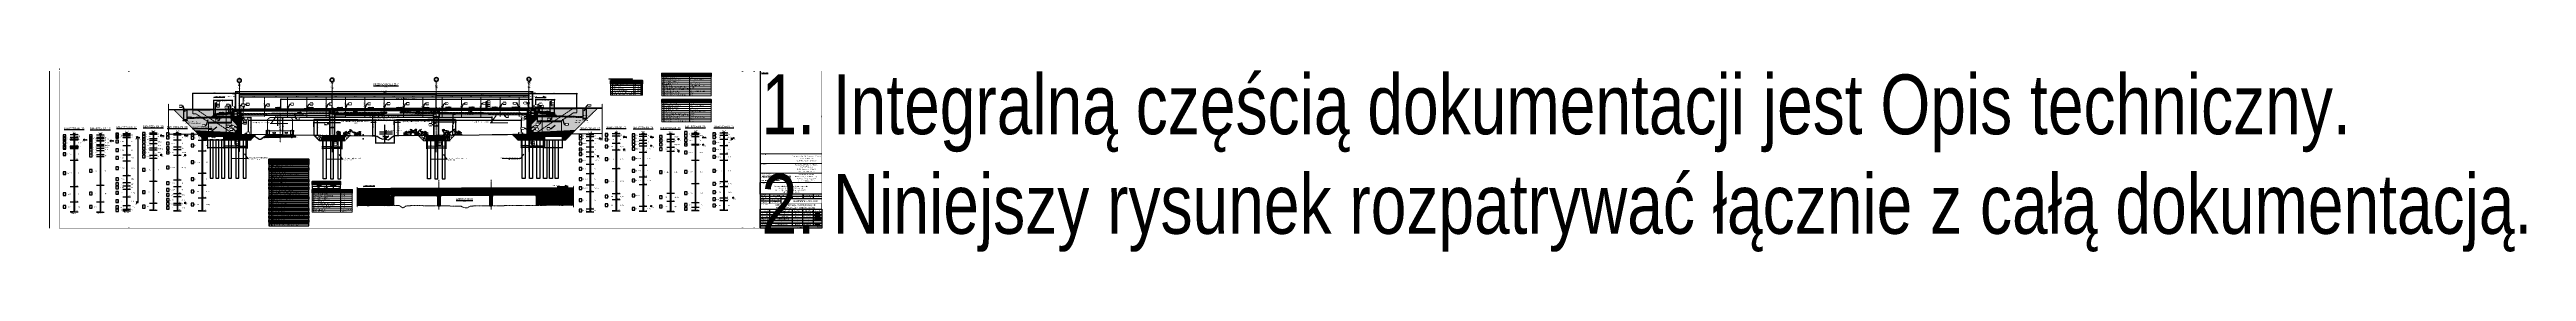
# Paper-space layout '0140_PAB_M_MA+PZDs-69_03_420x2010' of a CAD drawing. Header units: metres. Extents: x 5 to 6420, y -56 to 419.
# The model-space entities are those that its viewports show. They can reach past a viewport. Long polylines and large blocks are cut down to what shows.
import ezdxf
from ezdxf import colors
from ezdxf.entities.mleader import LeaderData, LeaderLine
from ezdxf.enums import TextEntityAlignment as Align
from ezdxf.math import Vec2, Vec3

# ---------------------------------------------------------------- set-up
doc = ezdxf.new("R2018")
doc.units = ezdxf.units.M
doc.set_wipeout_variables(frame=1)
doc.header["$PDMODE"] = 35
doc.header["$PDSIZE"] = 0.002
for name, pattern in [('AII_osie w przekrojach', [0.65, 0.3, -0.15, 0.05, -0.15]), ('CENTER', [2, 1.25, -0.25, 0.25, -0.25]), ('CENTER2', [1.125, 0.75, -0.125, 0.125, -0.125]), ('DASHED', [0.75, 0.5, -0.25]), ('HIDDEN', [0.375, 0.25, -0.125]), ('JIS_02_0.7', [1.35, 0.75, -0.6])]:
    doc.linetypes.add(name, pattern=pattern)
for name, color, linetype, lineweight in [('$0$AII_M_wyposażenie', 8, 'Continuous', 9), ('AII_D_prof_niweleta_proj', 1, 'Continuous', 60), ('AII_D_przekrój_kierunki ruchu', 8, 'Continuous', 15), ('AII_D_przekrój_opisy', 7, 'Continuous', 15), ('AII_D_przekrój_opisy_spadki_dodatkowe', 7, 'Continuous', 15), ('AII_D_przekrój_osie', 1, 'AII_osie w przekrojach', 15), ('AII_M_geologia', 1, 'Continuous', 25), ('AII_M_konstrukcja 0.25', 1, 'Continuous', 25), ('AII_M_konstrukcja 0.35', 2, 'Continuous', 35), ('AII_M_konstrukcja 0.50', 3, 'Continuous', 50), ('AII_M_koty wysokościowe', 1, 'Continuous', 18), ('AII_M_kreskowanie', 8, 'Continuous', 0), ('AII_M_legenda', 1, 'Continuous', 25), ('AII_M_linie kreskowane', 9, 'HIDDEN', 18), ('AII_M_linie przerywane', 9, 'DASHED', 18), ('AII_M_nawierzchnia', 9, 'Continuous', 18), ('AII_M_obiekty osie', 7, 'CENTER2', 18), ('AII_M_odwodnienie', 8, 'Continuous', 9), ('AII_M_opisy', 1, 'Continuous', 25), ('AII_M_opisy odniesienia', 1, 'Continuous', 25), ('AII_M_opisy rzedne', 1, 'Continuous', 25), ('AII_M_opisy tabele', 1, 'Continuous', 25), ('AII_M_opisy wymiary', 1, 'Continuous', 25), ('AII_M_osie', 9, 'CENTER', 18), ('AII_M_posadowienie', 9, 'Continuous', 18), ('AII_M_przekroje drogowe', 2, 'Continuous', 50), ('AII_M_roboty ziemne wykopy', 9, 'DASHED', 18), ('AII_M_skrajnia', 9, 'DASHED', 18), ('AII_M_tabele', 1, 'Continuous', 25), ('AII_M_teren istniejacy', 94, 'DASHED', 18), ('AII_M_teren projektowany', 4, 'Continuous', 70), ('AII_M_wymiary', 1, 'Continuous', 25), ('AII_M_wyposazenie', 1, 'Continuous', 25), ('AII_Wydruk_Podpisy', 7, 'Continuous', 35), ('AII_Wydruk_Ramka', 7, 'Continuous', 70), ('AII_Wydruk_Tabelka', 7, 'Continuous', 25), ('G_ProfilPodluznyKrzywa', 1, 'Continuous', 50), ('I_Teren', 3, 'JIS_02_0.7', 15)]:
    doc.layers.add(name, color=color, linetype=linetype, lineweight=lineweight)
for name, color, linetype in [('$4$AII_M_obiekty', 7, 'Continuous'), ('0-T', 7, 'Continuous'), ('00FunGeo-L', 7, 'Continuous'), ('00FunGeo-T', 7, 'Continuous'), ('00RamTab-L', 7, 'Continuous'), ('00RysOpi-T', 2, 'Continuous'), ('AII_M_ekrany', 8, 'Continuous'), ('AII_M_konstrukcja beton', 3, 'Continuous'), ('AII_M_opis', 1, 'Continuous'), ('AII_M_opisy do legendy', 2, 'Continuous'), ('AII_M_opisy kierunki', 1, 'Continuous'), ('AII_M_opisy tytuly', 3, 'Continuous'), ('AII_M_osie główne', 8, 'CENTER'), ('AII_M_podpory', 1, 'Continuous'), ('AII_M_prefabrykaty', 6, 'Continuous'), ('AII_M_schody', 8, 'Continuous'), ('AII_M_wyposażenie', 8, 'Continuous'), ('AII_opis', 1, 'Continuous'), ('AII_roślinność', 9, 'Continuous'), ('WYIzoGru-L', 7, 'Continuous')]:
    doc.layers.add(name, color=color, linetype=linetype)
doc.layers.add('AII_M_pomoc', color=30, linetype='Continuous', plot=False)
doc.layers.add('AII_M_robocza', color=42, linetype='Continuous', lineweight=30, plot=False)
doc.layers.add('AII_Wydruk_Rzutnie', color=7, linetype='Continuous', lineweight=0, plot=False)
doc.layers.get('AII_Wydruk_Rzutnie').off()
doc.styles.add('AII_D_Opis_1.8mm_SD', font='CDMSIMPL.shx', dxfattribs={"width": 0.9, "height": 0.0018, "bigfont": 'cdmbigpl.shx'})
doc.styles.add('AII_norm.', font='CDMSIMPL.shx', dxfattribs={"width": 0.75, "bigfont": 'CDMBIGPL.shx'})
doc.styles.add('CDMSTYLE', font='CDMSIMPL.shx', dxfattribs={"width": 0.7, "bigfont": 'CDMBIGPL.shx'})
doc.linetypes.add('ZIGZAG', pattern='A,0.0001,-0.2,[131,ltypeshp.shx,S=0.2,R=0,X=-0.2,Y=0],-0.4,[131,ltypeshp.shx,S=0.2,R=180,X=0.2,Y=0],-0.2', length=0.8001)
doc.dimstyles.new('CDM-ME100MM', dxfattribs={"dimscale": 0.1, "dimtxt": 2.5, "dimasz": 1.5, "dimexe": 1.5, "dimexo": 1, "dimgap": 0.5, "dimtad": 1, "dimdec": 0, "dimlfac": 1000, "dimrnd": 1, "dimzin": 9, "dimtxsty": 'CDMSTYLE', "dimblk": 'OBLIQUE', "dimcen": 2.5, "dimdle": 1.5, "dimclrd": 9, "dimclre": 9, "dimclrt": 1, "dimadec": 1, "dimazin": 2, "dimtfac": 1, "dimtdec": 0, "dimtix": 1, "dimtmove": 2, "dimatfit": 3, "dimldrblk": 'DOT', "dimfxl": 1, "dimtvp": 1, "dimtolj": 1, "dimtzin": 0, "dimlwd": 25, "dimlwe": 25, "dimarcsym": 0})
doc.dimstyles.new('CDM-ME100MM$7', dxfattribs={"dimscale": 0.1, "dimtxt": 2.5, "dimasz": 1.5, "dimexe": 1.5, "dimexo": 1, "dimgap": 0.5, "dimtad": 1, "dimdec": 0, "dimlfac": 1000, "dimrnd": 1, "dimzin": 9, "dimtxsty": 'CDMSTYLE', "dimblk": 'OBLIQUE', "dimcen": 2.5, "dimdle": 1.5, "dimclrd": 9, "dimclre": 9, "dimclrt": 1, "dimadec": 1, "dimazin": 2, "dimtfac": 1, "dimtdec": 0, "dimtix": 1, "dimtmove": 2, "dimatfit": 3, "dimfxl": 1, "dimtvp": 1, "dimtolj": 1, "dimtzin": 0, "dimlwd": 25, "dimlwe": 25, "dimarcsym": 0})
doc.dimstyles.new('Standard$7', dxfattribs={"dimscale": 0.1, "dimtxt": 2.5, "dimasz": 2, "dimexe": 1, "dimexo": 3, "dimgap": 0.5, "dimtad": 1, "dimdec": 0, "dimlfac": 1000, "dimrnd": 1, "dimzin": 0, "dimdsep": 46, "dimtxsty": 'CDMSTYLE', "dimblk": 'OBLIQUE', "dimcen": 0, "dimdle": 1, "dimclrd": 7, "dimclre": 7, "dimadec": 0, "dimazin": 0, "dimtfac": 1, "dimtdec": 0, "dimtix": 1, "dimtofl": 0, "dimtmove": 2, "dimatfit": 0, "dimfxl": 1, "dimtolj": 1, "dimtzin": 0, "dimlwd": 18, "dimlwe": 18, "dimarcsym": 0})
pattern_1 = [(136.920622, (8419754.91827, 5772441.43849), (-0.17075273, -0.18260204), []), (136.920622, (8419754.91234, 5772441.61516), (-0.17075273, -0.18260204), [0.125, -0.0625])]
pattern_2 = [(34.59758, (8418132.6938, 5772453.0946), (0.6748324, -0.2510004), [0.075, -0.825]), (339.5976, (8418132.6938, 5772453.0946), (0.066012, 0.7620285), [0.06, -0.66]), (85.049, (8418132.75005, 5772453.0737), (0.7408443, 0.511028), [0.0637402, -0.701142]), (30.7818, (8418132.7469, 5772453.2874), (0.984949, -0.4430305), [0.1125, -1.2375]), (81.2332, (8418132.829, 5772453.2505), (1.1598156, 0.690889), [0.09561, -1.051714]), (335.78174, (8418132.7469, 5772453.2874), (1.159816, 0.690889), [0.09, -0.99]), (5.59758, (8418132.83006, 5772453.21266), (0.4685343, -0.5466951), [0.075, -0.825]), (310.5976, (8418132.83006, 5772453.21266), (0.427174, 0.634482), [0.06, -0.66]), (56.049, (8418132.8691, 5772453.1671), (0.8957084, 0.0877868), [0.0637402, -0.701142]), (22.09758, (8418132.6938, 5772453.0946), (0.1001387, 0.31770808), [0, -0.652, 0, -0.67, 0, -0.6625]), (352.09758, (8418132.6938, 5772453.0946), (0.3583757, 0.31037565), [0, -0.382, 0, -0.637, 0, -0.2525]), (312.09758, (8418132.47882, 5772453.15384), (0.50865926, -0.16352636), [0, -0.25, 0, -0.78, 0, -1.035]), (302.09758, (8418132.3824, 5772453.1804), (0.5888281, -0.0583828), [0, -0.325, 0, -0.518, 0, -0.735])]
pattern_3 = [(46.9206225, (8419753.57767, 5772481.41602), (-0.0056876685, 0.16961029), [0.36, -0.12]), (136.9206225, (8419753.65963, 5772481.50366), (-0.0056876685, 0.16961029), [0.36, -0.12])]
pattern_4 = [(46.92062, (8418136.1468, 5772365.06852), (-0.2319046, 0.21685597), []), (46.92062, (8418136.37117, 5772365.07605), (-0.2319046, 0.21685597), [0.15875, -0.079375])]
pattern_5 = [(46.920622, (8418133.89308, 5772453.13656), (-0.023190459, 0.0216855968), []), (136.920622, (8418133.89308, 5772453.13656), (-0.0216855968, -0.023190459), [])]
pattern_6 = [(45, (-232.66827, -46.22293), (-0.08980256, 0.08980256), []), (135, (-232.66827, -46.22293), (-0.08980256, -0.08980256), [])]

# ---------------------------------------------------------------- blocks, each defined once
blk = doc.blocks.new('*U410')
at = {"layer": 'AII_Wydruk_Ramka', "linetype": 'Continuous', "lineweight": 0}
blk.add_line((5, 6), (5, 414), dxfattribs=at)
at = {"layer": 'AII_Wydruk_Ramka', "color": 7, "linetype": 'Continuous', "lineweight": 35}
for p, q in [((30, 419), (31, 419)), ((210, 414), (210, 413)), ((1800, 414), (1800, 413)), ((1830, 414), (1830, 413)), ((2005, 296), (2004, 296)), ((210, 6), (210, 7)), ((1800, 6), (1800, 7)), ((1830, 6), (1830, 7))]:
    blk.add_line(p, q, dxfattribs=at)
at = {"layer": 'AII_Wydruk_Ramka', "color": 7, "linetype": 'Continuous', "lineweight": 25}
blk.add_line((1845, 414), (1845, 6), dxfattribs=at)
at = {"layer": 'AII_Wydruk_Ramka', "linetype": 'Continuous', "lineweight": 0, "const_width": 0.7}
blk.add_lwpolyline([(30, 414), (2005, 414), (2005, 6), (30, 6)], close=True, dxfattribs=at)
at = {"layer": 'AII_Wydruk_Tabelka', "lineweight": 35, "style": 'CDMSTYLE', "width": 0.8}
blk.add_text('%%UUWAGI:', height=3.5, dxfattribs=at).set_placement((1849, 408))
at = {"layer": 'AII_Wydruk_Tabelka', "lineweight": 25, "width": 0.8, "flags": 104}
blk.add_attdef('UWAGI', text='', height=2.5, dxfattribs=at).set_placement((1849, 405), align=Align.TOP_LEFT)
blk = doc.blocks.new('Logo Firmy')
at = {"layer": 'AII_Wydruk_Tabelka'}
h = blk.add_hatch(color=252, dxfattribs=at)
h.paths.add_polyline_path([(651.1, 557.2), (650.5, 556.1), (651.6, 556.1)], flags=16)
h.paths.add_polyline_path([(649, 554.6), (649, 554.5), (650, 554.5), (649.9, 554.8), (650.3, 555.5), (651.8, 555.5), (652.1, 554.9), (652.1, 554.7), (652, 554.6), (652, 554.5), (654, 554.5), (653.7, 554.8), (652.3, 558.1), (650.6, 558.1), (650.8, 558), (649.1, 554.7), (649.1, 554.6)])
edge = h.paths.add_edge_path()
edge.add_line((654.2, 555.5), (654.2, 557.9))
edge.add_line((654, 558.1), (654.2, 557.9))
h = blk.add_hatch(color=252, dxfattribs=at)
edge = h.paths.add_edge_path()
edge.add_line((657.4, 558.1), (658.3, 558.1))
edge.add_line((658.3, 558.1), (658.2, 558))
edge.add_line((658.2, 558), (658.2, 555.5))
edge.add_arc((657.2, 555.5), 1, -90, 0, ccw=False)
edge.add_line((657.2, 554.5), (655.2, 554.5))
edge.add_arc((655.2, 555.5), 1, 180, 270, ccw=False)
edge.add_line((654.2, 555.5), (654.2, 557.9))
edge.add_line((654.2, 557.9), (654, 558.1))
edge.add_line((654, 558.1), (655.8, 558.1))
edge.add_line((655.8, 558.1), (655.6, 557.9))
edge.add_line((655.6, 557.9), (655.6, 555.4))
edge.add_arc((655.9, 555.4), 0.3, 180, 270)
edge.add_line((655.9, 555.1), (657.2, 555.1))
edge.add_arc((657.2, 555.4), 0.3, 270, 360)
edge.add_line((657.5, 555.4), (657.5, 557.9))
edge.add_line((657.5, 557.9), (657.4, 558.1))
edge = h.paths.add_edge_path()
edge.add_line((658.6, 558.1), (658.4, 557.5))
edge.add_line((658.5, 557.5), (658.4, 557.5))
edge.add_line((654, 554.5), (653.7, 554.8))
for color, points in [(252, [(659.6, 554.8), (659.5, 554.6), (659.5, 554.6), (659.5, 554.6), (661.2, 554.6), (661.2, 554.6), (661.2, 554.6), (661.1, 554.8), (661.1, 557.6), (662.1, 557.6), (662.2, 557.5), (662.3, 557.5), (662.2, 558.1), (658.6, 558.1), (658.4, 557.5), (658.5, 557.5), (658.7, 557.6), (659.6, 557.6)]), (256, [(652.3, 548.8), (652.2, 548.9), (652.2, 549.6), (652.2, 550.4), (652.3, 550.5), (652.3, 550.6), (651.4, 550.6), (651.4, 550.5), (651.5, 550.4), (651.5, 549.6), (651.5, 548.9), (651.4, 548.8), (651.4, 548.7), (652.3, 548.7)]), (256, [(670.7, 550.2), (670.7, 550.6), (669, 550.6), (669, 550.5), (669.1, 550.4), (669.1, 548.9), (669, 548.8), (669, 548.7), (670.6, 548.7), (670.8, 549.1), (670.6, 549.1), (670.6, 549), (669.7, 549), (669.7, 549.5), (670.6, 549.5), (670.6, 549.5), (670.6, 549.9), (670.6, 549.9), (669.7, 549.9), (669.7, 550.3), (670.6, 550.3), (670.6, 550.2)]), (256, [(673.3, 550.3), (673.8, 550.3), (673.8, 548.9), (673.7, 548.8), (673.7, 548.7), (674.6, 548.7), (674.6, 548.8), (674.4, 548.9), (674.4, 550.3), (674.9, 550.3), (675, 550.2), (675.1, 550.2), (675, 550.6), (673.2, 550.6), (673.1, 550.2), (673.2, 550.2)]), (256, [(676.3, 551.2), (676.1, 550.7), (676.5, 550.7), (676.8, 551.2)]), (256, [(679.4, 548.7), (680.2, 548.7), (680.2, 548.9), (680.6, 550.4), (680.7, 550.5), (680.7, 550.6), (680.2, 550.6), (680.2, 550.4), (680, 549.4), (679.6, 550.6), (678.9, 550.6), (678.6, 549.4), (678.3, 550.4), (678.3, 550.5), (678.3, 550.6), (677.5, 550.6), (677.5, 550.5), (677.6, 550.4), (678, 548.9), (678, 548.7), (678.7, 548.7), (678.7, 548.9), (679.1, 550), (679.4, 548.9)])]:
    blk.add_hatch(color=color, dxfattribs=at).paths.add_polyline_path(points)
h = blk.add_hatch(color=252, dxfattribs=at)
h.paths.add_polyline_path([(663.5, 558.1, 0.431061), (662.7, 557.3), (662.7, 555.3, 0.414214), (663.5, 554.5), (666, 554.5, 0.414214), (666.8, 555.3), (666.8, 557.3, 0.431061), (666.1, 558.1)])
h.paths.add_polyline_path([(665.1, 557.6, -0.414214), (665.4, 557.3), (665.4, 555.4, -0.414214), (665.1, 555.1), (664.4, 555.1, -0.414214), (664.1, 555.4), (664.1, 557.3, -0.414214), (664.4, 557.6)], flags=16)
h = blk.add_hatch(color=252, dxfattribs=at)
edge = h.paths.add_edge_path()
edge.add_line((667.3, 555.3), (667.6, 555.1))
edge.add_line((667.6, 555.1), (669.4, 555.1))
edge.add_arc((669.4, 555.3), 0.2, 270, 360)
edge.add_line((669.6, 555.3), (669.6, 555.5))
edge.add_arc((669.4, 555.5), 0.2, 0, 90)
edge.add_line((669.4, 555.7), (667.9, 555.7))
edge.add_arc((667.9, 556.3), 0.6, 180, 270, ccw=False)
edge.add_line((667.3, 556.3), (667.3, 557.5))
edge.add_arc((667.9, 557.5), 0.6, 90, 180, ccw=False)
edge.add_line((667.9, 558.1), (670.8, 558.1))
edge.add_line((670.8, 558.1), (670.9, 557.5))
edge.add_line((670.9, 557.5), (670.7, 557.6))
edge.add_line((670.7, 557.6), (668.9, 557.6))
edge.add_arc((668.9, 557.4), 0.2, 90, 180)
edge.add_line((668.7, 557.4), (668.7, 557.2))
edge.add_arc((668.9, 557.2), 0.2, 180, 270)
edge.add_line((668.9, 557), (670.3, 557))
edge.add_arc((670.3, 556.3), 0.7, 0, 90, ccw=False)
edge.add_line((671, 556.3), (671, 555.3))
edge.add_arc((670.3, 555.3), 0.7, -90, 0, ccw=False)
edge.add_line((670.3, 554.6), (667.4, 554.6))
edge.add_line((667.4, 554.6), (667.3, 555.3))
h = blk.add_hatch(color=252, dxfattribs=at)
h.paths.add_polyline_path([(672.4, 554.6), (672.5, 554.9), (672.5, 557.6), (671.6, 557.6), (671.4, 557.5), (671.3, 557.5), (671.4, 558.1), (675, 558.1), (675.2, 557.5), (675.1, 557.5), (674.9, 557.6), (674, 557.6), (674, 554.9), (674, 554.6), (674.1, 554.6), (674.1, 554.6), (672.3, 554.6), (672.3, 554.6)])
edge = h.paths.add_edge_path()
edge.add_line((675.3, 554.6), (675.3, 554.5))
h = blk.add_hatch(color=252, dxfattribs=at)
edge = h.paths.add_edge_path(flags=16)
edge.add_arc((677.8, 557.4), 0.2, 0, 90)
edge.add_line((677.8, 557.6), (677, 557.6))
edge.add_line((677, 557.6), (677, 556.7))
edge.add_line((677, 556.7), (677.8, 556.7))
edge.add_arc((677.8, 556.9), 0.2, 270, 360)
edge.add_line((678, 556.9), (678, 557.4))
edge = h.paths.add_edge_path()
edge.add_line((675.3, 558.1), (678.9, 558.1))
edge.add_arc((678.9, 557.5), 0.6, 0, 90, ccw=False)
edge.add_line((679.5, 557.5), (679.5, 556.4))
edge.add_arc((679.2, 556.4), 0.3, 270, 360, ccw=False)
edge.add_line((679.2, 556.1), (678.9, 556.1))
edge.add_line((678.9, 556.1), (679.7, 554.7))
edge.add_line((679.7, 554.7), (679.6, 554.6))
edge.add_line((679.6, 554.6), (679.6, 554.5))
edge.add_line((679.6, 554.5), (678.1, 554.5))
edge.add_line((678.1, 554.5), (677.4, 556.1))
edge.add_line((677.4, 556.1), (676.9, 556.1))
edge.add_line((676.9, 556.1), (676.9, 555))
edge.add_line((676.9, 555), (677, 554.6))
edge.add_line((677, 554.6), (677.1, 554.6))
edge.add_line((677.1, 554.6), (677.1, 554.5))
edge.add_line((677.1, 554.5), (675.3, 554.5))
edge.add_line((675.3, 554.5), (675.3, 554.6))
edge.add_line((675.3, 554.6), (675.4, 554.6))
edge.add_line((675.4, 554.6), (675.5, 554.9))
edge.add_line((675.5, 554.9), (675.5, 557.9))
edge.add_line((675.5, 557.9), (675.3, 558.1))
edge = h.paths.add_edge_path()
edge.add_line((679.8, 554.7), (679.7, 554.7))
h = blk.add_hatch(color=252, dxfattribs=at)
h.paths.add_polyline_path([(681.7, 557.2), (681.2, 556.1), (682.2, 556.1)], flags=0)
h.paths.add_polyline_path([(679.6, 554.6), (679.6, 554.5), (680.6, 554.5), (680.6, 554.8), (680.9, 555.5), (682.4, 555.5), (682.7, 554.9), (682.7, 554.7), (682.7, 554.6), (682.7, 554.6), (684.6, 554.6), (684.4, 554.8), (683, 558.1), (681.3, 558.1), (681.4, 558), (679.8, 554.7), (679.7, 554.7)], flags=16)
edge = h.paths.add_edge_path()
edge.add_line((684.7, 558.1), (684.7, 558.1))
edge.add_line((684.8, 558.1), (684.7, 558.1))
edge.add_line((684.7, 554.6), (684.7, 554.5))
edge.add_line((684.8, 554.6), (684.7, 554.6))
edge.add_line((684.9, 554.9), (684.8, 554.6))
edge.add_line((684.9, 557.8), (684.9, 554.9))
edge.add_line((684.8, 558.1), (684.9, 557.8))
edge.add_arc((679.2, 556.4), 0.3, 270, 360)
edge.add_line((679.5, 557.5), (679.5, 556.4))
h = blk.add_hatch(color=252, dxfattribs=at)
edge = h.paths.add_edge_path(flags=16)
edge.add_arc((687.1, 557.3), 0.3, 0, 90)
edge.add_line((687.1, 557.6), (686.3, 557.6))
edge.add_line((686.3, 557.6), (686.3, 555.1))
edge.add_line((686.3, 555.1), (687.1, 555.1))
edge.add_arc((687.1, 555.4), 0.3, 270, 360)
edge.add_line((687.4, 555.4), (687.4, 557.3))
edge = h.paths.add_edge_path()
edge.add_arc((688.1, 555.3), 0.8, 270, 360)
edge.add_line((688.9, 555.3), (688.9, 557.3))
edge.add_arc((688.1, 557.3), 0.8, 0, 90)
edge.add_line((688.1, 558.1), (684.7, 558.1))
edge.add_line((684.7, 558.1), (684.7, 558.1))
edge.add_line((684.7, 558.1), (684.8, 558.1))
edge.add_line((684.8, 558.1), (684.9, 557.8))
edge.add_line((684.9, 557.8), (684.9, 554.9))
edge.add_line((684.9, 554.9), (684.8, 554.6))
edge.add_line((684.8, 554.6), (684.7, 554.6))
edge.add_line((684.7, 554.6), (684.7, 554.5))
edge.add_line((684.7, 554.5), (688.1, 554.5))
edge = h.paths.add_edge_path()
edge.add_line((689, 554.5), (689, 554.6))
edge.add_line((689.1, 554.7), (689, 554.6))
edge.add_line((689.1, 554.7), (689.1, 554.7))
h = blk.add_hatch(color=252, dxfattribs=at)
h.paths.add_polyline_path([(691.1, 557.2), (690.5, 556.1), (691.6, 556.1)], flags=16)
h.paths.add_polyline_path([(689, 554.6), (689, 554.5), (690, 554.5), (689.9, 554.8), (690.3, 555.5), (691.8, 555.5), (692.1, 554.9), (692.1, 554.7), (692, 554.6), (692, 554.6), (694, 554.6), (693.7, 554.8), (692.3, 558.1), (690.6, 558.1), (690.8, 558), (689.1, 554.7), (689.1, 554.7)])
h = blk.add_hatch(color=252, dxfattribs=at)
h.paths.add_polyline_path([(697.7, 558.1), (699.5, 558.1), (699.4, 558), (699.4, 554.8), (699.5, 554.5), (697.7, 554.5), (697.8, 554.8), (697.8, 558)])
h.paths.add_polyline_path([(695.5, 558.1), (697.3, 558.1), (697.2, 558), (697.2, 554.8), (697.3, 554.5), (695.5, 554.5), (695.7, 554.8), (695.7, 558)])
h = blk.add_hatch(color=252, dxfattribs=at)
h.paths.add_polyline_path([(680.6, 552), (649.2, 552), (649.2, 551.6), (680.6, 551.6)])
h.paths.add_polyline_path([(680.6, 552.6), (649.2, 552.6), (649.2, 552.2), (680.6, 552.2)])
edge = h.paths.add_edge_path()
edge.add_line((676.8, 551.2), (676.3, 551.2))
h = blk.add_hatch(color=256, dxfattribs=at)
edge = h.paths.add_edge_path()
edge.add_line((649.2, 550.6), (650.8, 550.6))
edge.add_arc((650.8, 550.2), 0.4, 0, 90, ccw=False)
edge.add_line((651.2, 550.2), (651.2, 550))
edge.add_arc((650.9, 550), 0.3, -90, 0, ccw=False)
edge.add_arc((650.9, 549.4), 0.3, 0, 90, ccw=False)
edge.add_line((651.2, 549.4), (651.2, 549.1))
edge.add_arc((650.8, 549.1), 0.4, -90, 0, ccw=False)
edge.add_line((650.8, 548.7), (649.2, 548.7))
edge.add_line((649.2, 548.7), (649.2, 548.9))
edge.add_line((649.2, 548.9), (649.3, 548.9))
edge.add_line((649.3, 548.9), (649.3, 550.4))
edge.add_line((649.3, 550.4), (649.2, 550.4))
edge.add_line((649.2, 550.4), (649.2, 550.6))
edge = h.paths.add_edge_path(flags=16)
edge.add_line((649.9, 549.6), (650.3, 549.6))
edge.add_arc((650.3, 549.4), 0.2, 0, 90, ccw=False)
edge.add_line((650.5, 549.4), (650.5, 549.2))
edge.add_arc((650.3, 549.2), 0.2, 270, 360, ccw=False)
edge.add_line((650.3, 549), (649.9, 549))
edge.add_line((649.9, 549), (649.9, 549.6))
edge = h.paths.add_edge_path(flags=16)
edge.add_line((649.9, 550.3), (650.3, 550.3))
edge.add_arc((650.3, 550.1), 0.2, 0, 90, ccw=False)
edge.add_line((650.5, 550.1), (650.5, 550))
edge.add_arc((650.3, 550), 0.2, 270, 360, ccw=False)
edge.add_line((650.3, 549.8), (649.9, 549.8))
edge.add_line((649.9, 549.8), (649.9, 550.3))
edge = h.paths.add_edge_path(flags=16)
edge.add_line((650.8, 549.7), (650.9, 549.7))
h = blk.add_hatch(color=256, dxfattribs=at)
edge = h.paths.add_edge_path()
edge.add_line((653.1, 548.7), (654, 548.7))
edge.add_arc((654, 549.3), 0.55, 270, 360)
edge.add_line((654.6, 549.3), (654.6, 550.5))
edge.add_line((654.6, 550.5), (654.6, 550.5))
edge.add_line((654.6, 550.5), (654.6, 550.6))
edge.add_line((654.6, 550.6), (654.2, 550.6))
edge.add_line((654.2, 550.6), (654.2, 550.5))
edge.add_line((654.2, 550.5), (654.3, 550.5))
edge.add_line((654.3, 550.5), (654.3, 549.1))
edge.add_arc((654.2, 549.1), 0.1, -90, 0, ccw=False)
edge.add_line((654.2, 549), (653.4, 549))
edge.add_arc((653.4, 549.1), 0.1, 180, 270, ccw=False)
edge.add_line((653.3, 549.1), (653.3, 550.5))
edge.add_line((653.3, 550.5), (653.4, 550.5))
edge.add_line((653.4, 550.5), (653.4, 550.6))
edge.add_line((653.4, 550.6), (652.5, 550.6))
edge.add_line((652.5, 550.6), (652.5, 550.5))
edge.add_line((652.5, 550.5), (652.6, 550.5))
edge.add_line((652.6, 550.5), (652.6, 549.3))
edge.add_arc((653.1, 549.3), 0.55, 180, 270)
h = blk.add_hatch(color=256, dxfattribs=at)
edge = h.paths.add_edge_path()
edge.add_line((656.2, 548.7), (657.1, 548.7))
edge.add_line((657.1, 548.7), (656.6, 549.5))
edge.add_line((656.6, 549.5), (656.7, 549.5))
edge.add_arc((656.7, 549.7), 0.2, 269.8739, 360)
edge.add_line((656.9, 549.7), (656.9, 550.2))
edge.add_arc((656.5, 550.2), 0.4, 0, 90)
edge.add_line((656.5, 550.6), (654.8, 550.6))
edge.add_line((654.8, 550.6), (654.8, 550.4))
edge.add_line((654.8, 550.4), (654.9, 550.4))
edge.add_line((654.9, 550.4), (654.9, 548.9))
edge.add_line((654.9, 548.9), (654.8, 548.9))
edge.add_line((654.8, 548.9), (654.8, 548.7))
edge.add_line((654.8, 548.7), (655.7, 548.7))
edge.add_line((655.7, 548.7), (655.7, 548.9))
edge.add_line((655.7, 548.9), (655.6, 548.9))
edge.add_line((655.6, 548.9), (655.6, 549.6))
edge.add_line((655.6, 549.6), (655.9, 549.6))
edge.add_line((655.9, 549.6), (656.2, 548.8))
edge.add_line((656.2, 548.8), (656.2, 548.7))
edge = h.paths.add_edge_path(flags=16)
edge.add_line((655.6, 550.3), (656, 550.3))
edge.add_arc((656, 550.1), 0.2, 0, 90, ccw=False)
edge.add_line((656.2, 550.1), (656.2, 550))
edge.add_arc((656, 550), 0.2, 270, 360, ccw=False)
edge.add_line((656, 549.8), (655.6, 549.8))
edge.add_line((655.6, 549.8), (655.6, 550.3))
h = blk.add_hatch(color=256, dxfattribs=at)
edge = h.paths.add_edge_path(flags=16)
edge.add_arc((658.1, 550.1), 0.2, 90, 180)
edge.add_line((657.9, 550.1), (657.9, 549.3))
edge.add_arc((658.1, 549.3), 0.2, 180, 270)
edge.add_line((658.1, 549.1), (658.4, 549.1))
edge.add_arc((658.4, 549.3), 0.2, 270, 360)
edge.add_line((658.6, 549.3), (658.6, 550.1))
edge.add_arc((658.4, 550.1), 0.2, 0, 90)
edge.add_line((658.4, 550.3), (658.1, 550.3))
edge = h.paths.add_edge_path()
edge.add_arc((658.8, 550.2), 0.4, 0, 90)
edge.add_line((658.8, 550.6), (657.6, 550.6))
edge.add_arc((657.6, 550.2), 0.4, 90, 180)
edge.add_line((657.2, 550.2), (657.2, 549.1))
edge.add_arc((657.6, 549.1), 0.4, 180, 270)
edge.add_line((657.6, 548.7), (658.8, 548.7))
edge.add_arc((658.8, 549.1), 0.4, 270, 360)
edge.add_line((659.2, 549.1), (659.2, 550.2))
h = blk.add_hatch(color=256, dxfattribs=at)
edge = h.paths.add_edge_path(flags=16)
edge.add_arc((661.4, 549.9), 0.2, 270, 360)
edge.add_line((661.6, 549.9), (661.6, 550.1))
edge.add_arc((661.4, 550.1), 0.2, 0, 90)
edge.add_line((661.4, 550.3), (661, 550.3))
edge.add_line((661, 550.3), (661, 549.7))
edge.add_line((661, 549.7), (661.4, 549.7))
edge = h.paths.add_edge_path()
edge.add_line((661, 549.4), (661.9, 549.4))
edge.add_arc((661.9, 549.8), 0.4, 270, 360)
edge.add_line((662.3, 549.8), (662.3, 550.2))
edge.add_arc((661.9, 550.2), 0.4, 0, 90)
edge.add_line((661.9, 550.6), (660.2, 550.6))
edge.add_line((660.2, 550.6), (660.2, 550.4))
edge.add_line((660.2, 550.4), (660.3, 550.4))
edge.add_line((660.3, 550.4), (660.3, 548.9))
edge.add_line((660.3, 548.9), (660.2, 548.9))
edge.add_line((660.2, 548.9), (660.2, 548.7))
edge.add_line((660.2, 548.7), (661.1, 548.7))
edge.add_line((661.1, 548.7), (661.1, 548.9))
edge.add_line((661.1, 548.9), (661, 548.9))
edge.add_line((661, 548.9), (661, 549.4))
h = blk.add_hatch(color=256, dxfattribs=at)
edge = h.paths.add_edge_path()
edge.add_line((663.8, 548.7), (664.7, 548.7))
edge.add_line((664.7, 548.7), (664.3, 549.5))
edge.add_line((664.3, 549.5), (664.4, 549.5))
edge.add_arc((664.4, 549.7), 0.2, 269.8739, 360)
edge.add_line((664.6, 549.7), (664.6, 550.2))
edge.add_arc((664.2, 550.2), 0.4, 0, 90)
edge.add_line((664.2, 550.6), (662.5, 550.6))
edge.add_line((662.5, 550.6), (662.5, 550.4))
edge.add_line((662.5, 550.4), (662.6, 550.4))
edge.add_line((662.6, 550.4), (662.6, 548.9))
edge.add_line((662.6, 548.9), (662.5, 548.9))
edge.add_line((662.5, 548.9), (662.5, 548.7))
edge.add_line((662.5, 548.7), (663.4, 548.7))
edge.add_line((663.4, 548.7), (663.4, 548.9))
edge.add_line((663.4, 548.9), (663.3, 548.9))
edge.add_line((663.3, 548.9), (663.3, 549.6))
edge.add_line((663.3, 549.6), (663.5, 549.6))
edge.add_line((663.5, 549.6), (663.8, 548.8))
edge.add_line((663.8, 548.8), (663.8, 548.7))
edge = h.paths.add_edge_path(flags=16)
edge.add_line((663.3, 550.3), (663.7, 550.3))
edge.add_arc((663.7, 550.1), 0.2, 0, 90, ccw=False)
edge.add_line((663.9, 550.1), (663.9, 550))
edge.add_arc((663.7, 550), 0.2, 270, 360, ccw=False)
edge.add_line((663.7, 549.8), (663.3, 549.8))
edge.add_line((663.3, 549.8), (663.3, 550.3))
h = blk.add_hatch(color=256, dxfattribs=at)
edge = h.paths.add_edge_path(flags=16)
edge.add_arc((665.7, 550.1), 0.2, 90, 180)
edge.add_line((665.5, 550.1), (665.5, 549.3))
edge.add_arc((665.7, 549.3), 0.2, 180, 270)
edge.add_line((665.7, 549.1), (666, 549.1))
edge.add_arc((666, 549.3), 0.2, 270, 360)
edge.add_line((666.2, 549.3), (666.2, 550.1))
edge.add_arc((666, 550.1), 0.2, 0, 90)
edge.add_line((666, 550.3), (665.7, 550.3))
edge = h.paths.add_edge_path()
edge.add_arc((666.5, 550.2), 0.4, 0, 90)
edge.add_line((666.5, 550.6), (665.2, 550.6))
edge.add_arc((665.2, 550.2), 0.4, 90, 180)
edge.add_line((664.8, 550.2), (664.8, 549.1))
edge.add_arc((665.2, 549.1), 0.4, 180, 270)
edge.add_line((665.2, 548.7), (666.5, 548.7))
edge.add_arc((666.5, 549.1), 0.4, 270, 360)
edge.add_line((666.9, 549.1), (666.9, 550.2))
h = blk.add_hatch(color=256, dxfattribs=at)
edge = h.paths.add_edge_path()
edge.add_line((667.1, 548.7), (668.3, 548.7))
edge.add_arc((668.3, 549.1), 0.4, 270, 360)
edge.add_line((668.7, 549.1), (668.7, 550.4))
edge.add_line((668.7, 550.4), (668.8, 550.5))
edge.add_line((668.8, 550.5), (668.8, 550.6))
edge.add_line((668.8, 550.6), (667.9, 550.6))
edge.add_line((667.9, 550.6), (667.9, 550.5))
edge.add_line((667.9, 550.5), (668, 550.4))
edge.add_line((668, 550.4), (668, 549.2))
edge.add_arc((667.8, 549.2), 0.2, 270, 360, ccw=False)
edge.add_line((667.8, 549), (667.3, 549))
edge.add_line((667.3, 549), (667.2, 549.1))
edge.add_line((667.2, 549.1), (667.1, 549.1))
edge.add_line((667.1, 549.1), (667.1, 548.7))
h = blk.add_hatch(color=256, dxfattribs=at)
h.paths.add_polyline_path([(671.7, 548.9), (671.7, 549.3), (671.9, 549.5), (672.3, 548.8), (672.2, 548.7), (673.2, 548.7), (673.2, 548.8), (673.1, 548.9), (672.4, 550.1), (672.7, 550.5), (672.8, 550.5), (672.8, 550.6), (672.3, 550.6), (672.3, 550.4), (671.7, 549.8), (671.7, 550.4), (671.8, 550.5), (671.8, 550.6), (670.9, 550.6), (670.9, 550.5), (671, 550.4), (671, 548.9), (670.9, 548.8), (670.9, 548.7), (671.8, 548.7), (671.8, 548.8)])
edge = h.paths.add_edge_path()
edge.add_line((673.3, 550.3), (673.2, 550.2))
edge.add_line((673.1, 550.2), (673.2, 550.2))
edge.add_line((673.2, 550.6), (673.1, 550.2))
h = blk.add_hatch(color=256, dxfattribs=at)
edge = h.paths.add_edge_path(flags=16)
edge.add_arc((676.2, 550.1), 0.2, 90, 180)
edge.add_line((676, 550.1), (676, 549.3))
edge.add_arc((676.2, 549.3), 0.2, 180, 270)
edge.add_line((676.2, 549.1), (676.4, 549.1))
edge.add_arc((676.4, 549.3), 0.2, 270, 360)
edge.add_line((676.6, 549.3), (676.6, 550.1))
edge.add_arc((676.4, 550.1), 0.2, 0, 90)
edge.add_line((676.4, 550.3), (676.2, 550.3))
edge = h.paths.add_edge_path()
edge.add_arc((676.9, 550.2), 0.4, 0, 90)
edge.add_line((676.9, 550.6), (675.7, 550.6))
edge.add_arc((675.7, 550.2), 0.4, 90, 180)
edge.add_line((675.3, 550.2), (675.3, 549.1))
edge.add_arc((675.7, 549.1), 0.4, 180, 270)
edge.add_line((675.7, 548.7), (676.9, 548.7))
edge.add_arc((676.9, 549.1), 0.4, 270, 360)
edge.add_line((677.3, 549.1), (677.3, 550.2))
h = blk.add_hatch(color=252, dxfattribs=at)
h.paths.add_polyline_path([(699.6, 551.7), (699, 551.7), (699, 551.2), (699.6, 551.2)])
h.paths.add_polyline_path([(696.8, 551.7), (696.2, 551.7), (696.2, 551.2), (696.8, 551.2)])
h.paths.add_polyline_path([(692, 552.6), (691.9, 552.3), (692.1, 552.3), (692.1, 552.3), (692.7, 552.3), (691.9, 551.2), (693.5, 551.2), (693.6, 551.6), (693.5, 551.6), (693.5, 551.5), (692.8, 551.5), (693.6, 552.6)])
edge = h.paths.add_edge_path()
edge.add_line((697.9, 552.6), (697.4, 552.6))
edge.add_arc((697.4, 552.3), 0.3, 90, 180)
edge.add_line((697.1, 552.3), (697.1, 551.5))
edge.add_arc((697.4, 551.5), 0.3, 180, 270)
edge.add_line((697.4, 551.2), (697.9, 551.2))
edge.add_line((697.9, 551.2), (698.4, 551.2))
edge.add_arc((698.4, 551.5), 0.3, 270, 360)
edge.add_line((698.7, 551.5), (698.7, 552.3))
edge.add_arc((698.4, 552.3), 0.3, 0, 90)
edge.add_line((698.4, 552.6), (697.9, 552.6))
edge = h.paths.add_edge_path(flags=16)
edge.add_arc((697.8, 552.2), 0.1, 90, 180)
edge.add_line((697.7, 552.2), (697.7, 551.6))
edge.add_arc((697.8, 551.6), 0.1, 180, 270)
edge.add_line((697.8, 551.5), (698, 551.5))
edge.add_arc((698, 551.6), 0.1, 270, 360)
edge.add_line((698.1, 551.6), (698.1, 552.2))
edge.add_arc((698, 552.2), 0.1, 0, 90)
edge.add_line((698, 552.3), (697.8, 552.3))
edge = h.paths.add_edge_path()
edge.add_line((695.1, 552.6), (694.6, 552.6))
edge.add_arc((694.6, 552.3), 0.3, 90, 180)
edge.add_line((694.3, 552.3), (694.3, 551.5))
edge.add_arc((694.6, 551.5), 0.3, 180, 270)
edge.add_line((694.6, 551.2), (695.1, 551.2))
edge.add_line((695.1, 551.2), (695.6, 551.2))
edge.add_arc((695.6, 551.5), 0.3, 270, 360)
edge.add_line((695.9, 551.5), (695.9, 552.3))
edge.add_arc((695.6, 552.3), 0.3, 0, 90)
edge.add_line((695.6, 552.6), (695.1, 552.6))
edge = h.paths.add_edge_path(flags=16)
edge.add_arc((695, 552.2), 0.1, 90, 180)
edge.add_line((694.9, 552.2), (694.9, 551.6))
edge.add_arc((695, 551.6), 0.1, 180, 270)
edge.add_line((695, 551.5), (695.2, 551.5))
edge.add_arc((695.2, 551.6), 0.1, 270, 360)
edge.add_line((695.3, 551.6), (695.3, 552.2))
edge.add_arc((695.2, 552.2), 0.1, 0, 90)
edge.add_line((695.2, 552.3), (695, 552.3))
edge = h.paths.add_edge_path()
edge.add_line((690.6, 551.4), (690.6, 551.2))
edge.add_line((690.6, 551.2), (691.2, 551.2))
edge.add_line((691.2, 551.2), (691.2, 551.4))
edge.add_line((691.2, 551.4), (691.2, 552.3))
edge.add_arc((690.9, 552.3), 0.3, 0, 90)
edge.add_line((690.9, 552.6), (689.7, 552.6))
edge.add_arc((689.7, 552.5), 0.1, 90, 180)
edge.add_line((689.6, 552.5), (689.6, 552.3))
edge.add_line((689.6, 552.3), (689.8, 552.3))
edge.add_line((689.8, 552.3), (690.5, 552.3))
edge.add_arc((690.5, 552.2), 0.1, 0, 90, ccw=False)
edge.add_line((690.6, 552.2), (690.6, 552.2))
edge.add_arc((690.5, 552.2), 0.1, -90, 0, ccw=False)
edge.add_line((690.5, 552.1), (689.8, 552.1))
edge.add_arc((689.8, 551.8), 0.3, 90, 180)
edge.add_line((689.5, 551.8), (689.5, 551.5))
edge.add_arc((689.8, 551.5), 0.3, 180, 270)
edge.add_line((689.8, 551.2), (690.5, 551.2))
edge.add_arc((690.5, 551.3), 0.1, 270, 315.8359)
edge.add_line((690.5, 551.3), (690.6, 551.4))
edge = h.paths.add_edge_path(flags=16)
edge.add_arc((690.5, 551.6), 0.1, 270, 360)
edge.add_line((690.6, 551.6), (690.6, 551.8))
edge.add_arc((690.5, 551.8), 0.1, 0, 90)
edge.add_line((690.5, 551.9), (690.2, 551.9))
edge.add_arc((690.2, 551.8), 0.1, 90, 180)
edge.add_line((690.1, 551.8), (690.1, 551.6))
edge.add_arc((690.2, 551.6), 0.1, 180, 270)
edge.add_line((690.2, 551.5), (690.5, 551.5))
h.paths.add_polyline_path([(686.9, 552.9), (686.8, 553), (687.5, 553), (687.5, 552.4), (687.6, 552.4), (687.6, 552.2), (687.5, 552.1), (687.5, 551.4), (687.6, 551.2), (686.8, 551.2), (686.9, 551.4), (686.9, 552), (686.8, 551.9), (686.8, 552.1), (686.9, 552.2)])
h.paths.add_polyline_path([(685.8, 553.1), (685.7, 552.7), (686, 552.7), (686.3, 553.1)])
edge = h.paths.add_edge_path()
edge.add_line((685.9, 552.6), (685.3, 552.6))
edge.add_arc((685.3, 552.3), 0.3, 90, 180)
edge.add_line((685, 552.3), (685, 551.5))
edge.add_arc((685.3, 551.5), 0.3, 180, 270)
edge.add_line((685.3, 551.2), (685.9, 551.2))
edge.add_line((685.9, 551.2), (686.4, 551.2))
edge.add_arc((686.4, 551.5), 0.3, 270, 360)
edge.add_line((686.7, 551.5), (686.7, 552.3))
edge.add_arc((686.4, 552.3), 0.3, 0, 90)
edge.add_line((686.4, 552.6), (685.9, 552.6))
edge = h.paths.add_edge_path(flags=16)
edge.add_arc((685.7, 552.2), 0.1, 90, 180)
edge.add_line((685.6, 552.2), (685.6, 551.6))
edge.add_arc((685.7, 551.6), 0.1, 180, 270)
edge.add_line((685.7, 551.5), (686, 551.5))
edge.add_arc((686, 551.6), 0.1, 270, 360)
edge.add_line((686.1, 551.6), (686.1, 552.2))
edge.add_arc((686, 552.2), 0.1, 0, 90)
edge.add_line((686, 552.3), (685.7, 552.3))
edge = h.paths.add_edge_path()
edge.add_line((683.8, 552.5), (683.9, 552.6))
edge.add_line((683.9, 552.6), (684.5, 552.6))
edge.add_arc((684.5, 552.3), 0.3, 0, 90, ccw=False)
edge.add_line((684.8, 552.3), (684.8, 551.5))
edge.add_arc((684.5, 551.5), 0.3, -90, 0, ccw=False)
edge.add_line((684.5, 551.2), (683.9, 551.2))
edge.add_line((683.9, 551.2), (683.9, 551.3))
edge.add_line((683.9, 551.3), (683.8, 551.3))
edge.add_line((683.8, 551.3), (683.8, 550.9))
edge.add_line((683.8, 550.9), (683.9, 550.8))
edge.add_line((683.9, 550.8), (683.2, 550.8))
edge.add_line((683.2, 550.8), (683.2, 552.4))
edge.add_line((683.2, 552.4), (683.2, 552.6))
edge.add_line((683.2, 552.6), (683.8, 552.6))
edge.add_line((683.8, 552.6), (683.8, 552.5))
edge.add_line((683.8, 552.5), (683.8, 552.5))
edge = h.paths.add_edge_path(flags=16)
edge.add_arc((683.9, 552.2), 0.1, 90, 180)
edge.add_line((683.8, 552.2), (683.8, 551.6))
edge.add_arc((683.9, 551.6), 0.1, 180, 270)
edge.add_line((683.9, 551.5), (684.1, 551.5))
edge.add_arc((684.1, 551.6), 0.1, 270, 360)
edge.add_line((684.2, 551.6), (684.2, 552.2))
edge.add_arc((684.1, 552.2), 0.1, 0, 90)
edge.add_line((684.1, 552.3), (683.9, 552.3))
edge = h.paths.add_edge_path()
edge.add_line((682.9, 552.7), (683, 552.7))
edge.add_line((683, 552.7), (683, 553))
edge.add_line((683, 553), (681.7, 553))
edge.add_arc((681.7, 552.7), 0.3, 90, 180)
edge.add_line((681.4, 552.7), (681.4, 552.1))
edge.add_arc((681.7, 552.1), 0.3, 180, 270)
edge.add_line((681.7, 551.8), (682.3, 551.8))
edge.add_arc((682.3, 551.7), 0.1, 0, 90, ccw=False)
edge.add_line((682.4, 551.7), (682.4, 551.6))
edge.add_arc((682.3, 551.6), 0.1, -90, 0, ccw=False)
edge.add_line((682.3, 551.5), (681.7, 551.5))
edge.add_line((681.7, 551.5), (681.4, 551.6))
edge.add_line((681.4, 551.6), (681.5, 551.2))
edge.add_line((681.5, 551.2), (682.7, 551.2))
edge.add_arc((682.7, 551.5), 0.3, 270, 360)
edge.add_line((683, 551.5), (683, 552.2))
edge.add_arc((682.7, 552.2), 0.3, 0, 90)
edge.add_line((682.7, 552.5), (682.1, 552.5))
edge.add_arc((682.1, 552.6), 0.1, 180, 270, ccw=False)
edge.add_line((682, 552.6), (682, 552.6))
edge.add_arc((682.1, 552.6), 0.1, 90, 180, ccw=False)
edge.add_line((682.1, 552.7), (682.9, 552.7))
h.paths.add_polyline_path([(688.7, 552.4), (688.4, 552.1), (688.4, 553), (687.7, 553), (687.8, 552.9), (687.8, 551.4), (687.7, 551.2), (688.4, 551.2), (688.4, 551.4), (688.4, 551.8), (688.5, 551.8), (688.8, 551.2), (689.5, 551.2), (689, 552.2), (689, 552.3), (689.3, 552.6), (688.8, 552.6)])
blk = doc.blocks.new('Tabliczka_AutostradaII')
at = {"layer": 'AII_Wydruk_Tabelka', "lineweight": 18}
blk.add_lwpolyline([(0, 0), (-160, 0), (-160, 25), (0, 25)], dxfattribs=at)
at = {"layer": 'AII_Wydruk_Tabelka', "xscale": 1.5, "yscale": 1.5, "zscale": 1.5}
blk.add_blockref('Logo Firmy', (-1129.6, -819), dxfattribs=at)
at = {"layer": 'AII_Wydruk_Tabelka', "lineweight": 18, "style": 'CDMSTYLE', "width": 0.8}
blk.add_text('BIURO PROJEKTOWE:', height=2, dxfattribs=at).set_placement((-158.7, 21.7))
at = {"layer": 'AII_Wydruk_Tabelka', "lineweight": 25, "insert": (-40, 12.5), "char_height": 2.8, "width": 80, "attachment_point": 5, "line_spacing_factor": 1.2, "style": 'CDMSTYLE'}
blk.add_mtext('{\\Q10;AUTOSTRADA II Sp. z o.o.\\P40-467 Katowice, ul. 73 Pułku Piechoty 1\\Ptel./fax. (32) 735-20-55; 735-21-41\\Pe-mail: biuro@autostradaii.pl}', dxfattribs=at)
blk = doc.blocks.new('Tabliczka_GDDKiA_Warszawa2')
at = {"layer": 'AII_Wydruk_Tabelka', "color": 7, "lineweight": 18}
blk.add_lwpolyline([(0, 25), (-160, 25), (-160, 0), (0, 0)], dxfattribs=at)
at = {"layer": 'AII_Wydruk_Tabelka', "lineweight": 18, "style": 'CDMSTYLE', "width": 0.8}
blk.add_text('INWESTOR:', height=2, dxfattribs=at).set_placement((-158.7, 21.7))
at = {"layer": 'AII_Wydruk_Tabelka', "lineweight": 25, "insert": (-40, 12.5), "char_height": 3, "width": 80, "attachment_point": 5, "line_spacing_factor": 1.2, "style": 'CDMSTYLE'}
blk.add_mtext('{\\Q10;Generalny Dyrektor Dróg Krajowych i Autostrad \\Pz siedzibą w Warszawie\\Pul. Wronia 53, 00-874 Warszawa}', dxfattribs=at)
blk = doc.blocks.new('Tabliczka_Intercor')
at = {"layer": 'AII_Wydruk_Tabelka', "lineweight": 18}
blk.add_lwpolyline([(0, 0), (-160, 0), (-160, 25), (0, 25)], dxfattribs=at)
at = {"layer": 'AII_Wydruk_Tabelka', "lineweight": 18, "style": 'CDMSTYLE', "width": 0.8}
blk.add_text('WYKONAWCA:', height=2, dxfattribs=at).set_placement((-158.7, 21.7))
at = {"layer": 'AII_Wydruk_Tabelka', "lineweight": 25, "insert": (-40, 12.5), "char_height": 3, "width": 80, "attachment_point": 5, "line_spacing_factor": 1.2, "style": 'CDMSTYLE'}
blk.add_mtext('{\\Q10;Przedsiębiorstwo Usług Technicznych\\PINTERCOR Sp. z o.o.\\P42-400 Zawiercie, ul. Okólna 10\\Pe-mail: intercor@intercor.eu}', dxfattribs=at)
blk = doc.blocks.new('0140_LOGO_TAB_PAB')
at = {"layer": 'AII_Wydruk_Tabelka', "linetype": 'Continuous'}
for p, q in [((-160, 0), (-160, 30)), ((0, 0), (-160, 0))]:
    blk.add_line(p, q, dxfattribs=at)
at = {"layer": 'AII_Wydruk_Tabelka'}
blk.add_line((0, 0), (-160, 0), dxfattribs=at)
at = {"layer": 'AII_Wydruk_Tabelka', "const_width": 0.5}
for points in [[(-160, 0), (-160, 105), (0, 105)], [(-160, 30), (0, 30)]]:
    blk.add_lwpolyline(points, dxfattribs=at)
at = {"layer": 'AII_Wydruk_Tabelka'}
blk.add_blockref('Tabliczka_GDDKiA_Warszawa2', (0, 80), dxfattribs=at)
at = {"layer": 'AII_Wydruk_Tabelka', "linetype": 'Continuous', "lineweight": 25}
for name, p in [('Tabliczka_Intercor', (0, 55)), ('Tabliczka_AutostradaII', (0, 30))]:
    blk.add_blockref(name, p, dxfattribs=at)
at = {"layer": 'AII_Wydruk_Tabelka', "lineweight": 18, "style": 'CDMSTYLE', "width": 0.8}
blk.add_text('ZADANIE:', height=2, dxfattribs=at).set_placement((-158.8, 26.4))
at = {"layer": 'AII_Wydruk_Tabelka', "linetype": 'Continuous', "lineweight": 35, "insert": (-80, 12.5), "char_height": 3, "width": 160, "attachment_point": 5, "style": 'CDMSTYLE'}
blk.add_mtext('Budowa autostrady A2 Warszawa - Kukuryki na odcinku \\Pobw. Siedlec - węzeł "Cicibór" (z węzłem).\\POdcinek VIII od km ok 598+216 do km ok 610+722\\Po długości około 12,506 km.', dxfattribs=at)
blk = doc.blocks.new('AII_TAB')
at = {"layer": 'AII_Wydruk_Tabelka'}
for p, q in [((-5, 94), (-165, 94)), ((-5, 88), (-165, 88)), ((-5, 82), (-165, 82)), ((-110.2, 76), (-165, 76)), ((-139.4, 70), (-139.4, 94)), ((-110.2, 70), (-110.2, 88)), ((-81, 82), (-81, 88)), ((-54.4, 94), (-54.4, 82)), ((-26.4, 82), (-26.4, 94)), ((-139.4, 12), (-139.4, 55)), ((-81, 12), (-81, 55)), ((-54.4, 12), (-54.4, 55)), ((-26.4, 12), (-26.4, 55))]:
    blk.add_line(p, q, dxfattribs=at)
at = {"layer": 'AII_Wydruk_Tabelka', "lineweight": 50, "const_width": 0.5}
blk.add_lwpolyline([(-165, 94), (-165, 6)], dxfattribs=at)
at = {"layer": 'AII_Wydruk_Tabelka', "const_width": 1}
blk.add_lwpolyline([(-164.7, 70), (-5.3, 70), (-5.3, 55), (-164.7, 55)], close=True, dxfattribs=at)
at = {"layer": 'AII_Wydruk_Tabelka'}
for points in [[(-5, 47), (-165, 47), (-165, 55), (-5, 55)], [(-5, 40), (-165, 40), (-165, 47), (-5, 47)], [(-5, 33), (-165, 33), (-165, 40), (-5, 40)], [(-5, 26), (-165, 26), (-165, 33), (-5, 33)], [(-5, 19), (-165, 19), (-165, 26), (-5, 26)], [(-5, 12), (-165, 12), (-165, 19), (-5, 19)], [(-5, 6), (-165, 6), (-165, 12), (-5, 12)]]:
    blk.add_lwpolyline(points, close=True, dxfattribs=at)
blk.add_blockref('0140_LOGO_TAB_PAB', (-5, 94), dxfattribs=at)
at = {"layer": 'AII_Wydruk_Tabelka', "lineweight": 18, "style": 'CDMSTYLE', "width": 0.8}
for s, p in [('TYTUŁ RYSUNKU:', (-163.5, 66.1)), ('NR RYSUNKU:', (-108.7, 78.5))]:
    blk.add_text(s, height=2, dxfattribs=at).set_placement(p)
at = {"layer": 'AII_Wydruk_Tabelka', "lineweight": 25, "style": 'CDMSTYLE', "width": 0.8}
for s, p in [('OBIEKT:', (-162.6, 89.9)), ('STADIUM:', (-162.6, 83.7)), ('BRANŻA:', (-162.3, 71.6)), ('SKALA:', (-162.1, 78)), ('DATA:', (-100.1, 84)), ('NR ZADANIA', (-52, 89.7)), ('NR REWIZJI', (-52, 83.7))]:
    blk.add_text(s, height=2.5, dxfattribs=at).set_placement(p)
at = {"layer": 'AII_Wydruk_Tabelka', "lineweight": 35, "style": 'CDMSTYLE', "width": 0.8}
for s, p in [('FUNKCJA:', (-158.8, 49.9)), ('TYTUŁ, IMIĘ, NAZWISKO:', (-128.1, 49.9)), ('SPECJALNOŚĆ:', (-78.3, 49.9)), ('NR UPRAWNIEŃ:', (-52.4, 49.9)), ('PODPIS:', (-20.9, 49.9))]:
    blk.add_text(s, height=2.5, dxfattribs=at).set_placement(p)
at = {"layer": 'AII_Wydruk_Tabelka', "lineweight": 35, "style": 'CDMSTYLE', "width": 0.8, "flags": 8}
for tag, p in [('STADIUM', (-124.8, 85)), ('BRANŻA', (-124.8, 73)), ('SKALA', (-124.8, 79)), ('DATA', (-67.7, 85)), ('NR.ZADANIA', (-15.7, 91)), ('NR.REWIZJI', (-15.7, 85))]:
    blk.add_attdef(tag, text='', height=2.5, dxfattribs=at).set_placement(p, align=Align.MIDDLE_CENTER)
blk.add_attdef('OBIEKT', text='', height=2.5, dxfattribs=at).set_placement((-130.4, 91), align=Align.MIDDLE_LEFT)
at = {"layer": 'AII_Wydruk_Tabelka', "lineweight": 50, "style": 'CDMSTYLE', "width": 0.7, "flags": 8}
for tag, height, p in [('TYTUŁ.RYS_1/2', 4.5, (-73.2, 65.9)), ('NR.RYSUNKU', 4, (-47.5, 76)), ('TYTUŁ.RYS_2/2', 4.5, (-73.2, 58.9))]:
    blk.add_attdef(tag, text='', height=height, dxfattribs=at).set_placement(p, align=Align.MIDDLE_CENTER)
at = {"layer": 'AII_Wydruk_Tabelka', "lineweight": 35, "style": 'CDMSTYLE', "width": 0.7, "flags": 8}
for tag, p in [('FUNKCJA_1', (-163.1, 41.3)), ('FUNKCJA_2', (-163.1, 34.3)), ('FUNKCJA_3', (-163.1, 27.3)), ('FUNKCJA_4', (-163.1, 20.3)), ('FUNKCJA_5', (-163.1, 13.3))]:
    blk.add_attdef(tag, text='', height=2.5, dxfattribs=at).set_placement(p, align=Align.BOTTOM_LEFT)
at = {"layer": 'AII_Wydruk_Tabelka', "lineweight": 25, "style": 'CDMSTYLE', "flags": 8}
for tag, width, p in [('TYT_1', 0.8, (-110.2, 43.5)), ('TYT_2', 0.8, (-110.2, 36.5)), ('TYT_3', 0.8, (-110.2, 29.5)), ('TYT_4', 0.8, (-110.2, 22.5)), ('TYT_5', 0.8, (-110.2, 15.5)), ('SPEC_1', 0.8, (-67.7, 43.5)), ('SPEC_2', 0.8, (-67.7, 36.5)), ('SPEC_3', 0.8, (-67.7, 29.5)), ('SPEC_4', 0.8, (-67.7, 22.5)), ('SPEC_5', 0.8, (-67.7, 15.5)), ('UPR_1', 0.6, (-40.4, 43.5)), ('UPR_2', 0.6, (-40.4, 36.5)), ('UPR_3', 0.6, (-40.4, 29.5)), ('UPR_4', 0.6, (-40.4, 22.5)), ('UPR_5', 0.6, (-40.4, 15.5))]:
    blk.add_attdef(tag, text='', height=2.5, dxfattribs=dict(at, width=width)).set_placement(p, align=Align.MIDDLE_CENTER)
at = {"layer": 'AII_Wydruk_Tabelka', "lineweight": 13, "style": 'CDMSTYLE', "width": 0.8, "flags": 9}
for tag, p in [('PA_1', (-95.7, 10.2)), ('PA_2', (-95.7, 7.8))]:
    blk.add_attdef(tag, text='', height=1.5, dxfattribs=at).set_placement(p, align=Align.MIDDLE_CENTER)
at = {"layer": 'AII_Wydruk_Tabelka', "lineweight": 25, "style": 'CDMSTYLE', "width": 0.8, "flags": 8}
blk.add_attdef('NR.STRONY', text='', height=2.5, dxfattribs=at).set_placement((-8, 9), align=Align.MIDDLE_RIGHT)
blk = doc.blocks.new('Podpis_Solarz')
at = {"layer": 'AII_Wydruk_Podpisy', "color": 0}
for p, q in [((12.2, 2.9), (12.1, 2.5)), ((12.1, 2.5), (12.1, 2.2)), ((12.1, 2.2), (12.3, 2.1)), ((12.3, 3.3), (12.2, 2.9)), ((12.6, 3.6), (12.3, 3.3)), ((12.3, 2.1), (12.6, 2.3)), ((13, 4.1), (12.6, 3.6)), ((12.6, 2.3), (12.9, 2.5)), ((12.9, 2.5), (13.2, 2.9)), ((13.3, 4.3), (13, 4.1)), ((13.2, 2.9), (13.1, 2.6)), ((13.1, 2.6), (13.1, 2.1)), ((13.1, 2.1), (13.2, 2.1)), ((13.2, 2.9), (13.4, 3.2)), ((13.2, 2.1), (13.5, 2.1)), ((13.6, 4.3), (13.3, 4.3)), ((13.4, 3.2), (13.8, 3.7)), ((13.5, 2.1), (13.6, 2.3)), ((13.6, 2.3), (13.8, 2.5)), ((13.8, 2.5), (14, 2.8)), ((14, 2.8), (14.2, 3)), ((14.1, 2.9), (14.1, 2.5)), ((14.1, 2.5), (14.2, 2.3)), ((14.2, 3), (14.5, 3.3)), ((14.2, 2.3), (14.4, 2.6)), ((14.4, 2.6), (14.7, 2.9)), ((14.5, 3.3), (14.7, 3.7)), ((14.7, 3.7), (15, 4)), ((14.7, 2.9), (15, 3.2)), ((15, 3.2), (15.2, 3.4)), ((15.2, 3.4), (15.5, 3.7)), ((15.7, 3.3), (15.4, 2.9)), ((15.4, 2.9), (15.5, 2.6)), ((15.5, 3.7), (15.8, 3.9)), ((15.5, 2.6), (15.6, 2.6)), ((16.1, 3.9), (15.7, 3.3)), ((15.8, 3.9), (16.2, 4.1)), ((16.2, 4.1), (16.1, 3.9)), ((16.2, 2.8), (16.1, 2.7)), ((16.1, 2.7), (16.2, 2.6)), ((16.4, 2.8), (16.2, 2.8)), ((16.2, 2.6), (16.3, 2.6)), ((16.3, 2.6), (16.4, 2.6)), ((16.4, 2.6), (16.4, 2.8)), ((16.4, 2.8), (16.4, 2.8))]:
    blk.add_line(p, q, dxfattribs=at)
for points in [[(6.7, 6.6), (4.2, 0.2)], [(4.6, 1.3), (5, 1.7), (5.7, 2.7), (6.3, 3.7), (6.9, 4.7), (7.5, 5.4), (7.8, 5.7), (8, 5.9), (8.3, 6.1), (8.4, 6.2), (8.5, 6.2), (8.5, 6.2), (8.6, 6.1), (8.5, 5.9), (8.4, 5.7), (7.8, 4.6), (7, 3.6), (6.1, 2.4), (5.6, 1.9), (4.9, 1.2), (4.5, 1)], [(5.6, 2.5), (5.8, 2.5), (6, 2.5), (6.1, 2.4), (5.9, 1.5), (5.9, 1.3), (6, 1)], [(6.8, 1.5), (6.7, 1.6), (6.6, 1.5), (6.6, 1.4), (6.8, 1.3), (7, 1.3), (7, 1.4), (7, 1.5), (6.9, 1.5), (6.8, 1.5)], [(10.9, 5.7), (10.6, 5.5), (10, 5.1), (9.6, 4.8), (9.2, 4.4), (8.8, 3.9), (8.5, 3.5), (8.2, 3.2), (8.2, 2.8), (8.3, 2.6), (8.6, 2.6), (8.9, 2.8), (9.2, 2.9), (9.4, 2.9), (9.6, 2.7), (9.6, 2.6), (9.3, 2.3), (9, 2.1), (8.7, 1.9), (8.3, 1.7), (7.7, 1.3)], [(10.9, 2.8), (10.3, 2.9), (10, 2.8), (9.6, 2.7), (9.4, 2.4), (9.4, 1.9), (9.5, 1.6), (9.8, 1.5), (10.1, 1.6), (10.5, 1.9), (10.9, 2.2), (11.2, 2.5), (11.2, 2.7), (10.9, 2.8)], [(11.2, 2.5), (11.6, 2.9), (12.1, 3.6), (12.5, 4.1), (12.7, 4.4), (12.8, 4.8), (12.9, 5), (13.2, 5.5), (13, 5.7), (12.7, 5.6), (12.5, 5.1), (12, 4.3), (11.7, 3.7), (11.6, 3.3), (11.5, 2.9), (11.5, 2.6), (11.6, 2)], [(13.6, 4.3), (13.8, 4.2), (13.8, 3.9), (13.8, 3.7)]]:
    blk.add_lwpolyline(points, dxfattribs=at)
blk = doc.blocks.new('Podpis_Mystek')
at = {"layer": 'AII_Wydruk_Podpisy'}
for points in [[(3.1, 4.1), (3, 4.2), (3.2, 4.3), (3.9, 4.6), (5.7, 5.5), (6.5, 5.8), (6.7, 5.8), (6.6, 5.5), (5.3, 3.8), (4.5, 3)], [(4.5, 3), (5.2, 3.3), (5.8, 3.7), (6.5, 4.1), (6.8, 4.1), (6.7, 3.9), (6.2, 3.2), (5.4, 2.2), (4.2, 0.6)], [(5.3, 4.5), (4.9, 3.2), (4.5, 1.9)], [(6.4, 1.8), (7.2, 3.5), (7.8, 4.6), (8.4, 5.2)], [(7.4, 4.3), (7.1, 3), (6.4, 1.8)], [(8.4, 5.2), (8.1, 4.7), (7.6, 4.1), (7.5, 3.7), (7.8, 3.8), (8.5, 4.3), (9.2, 4.8)], [(9.2, 4.8), (8.9, 4.1), (8.1, 2.8), (7.6, 1.4)], [(7.7, -0.1), (8.4, 0.7), (10.3, 2.6), (12, 4.1), (12.1, 4.2)], [(9.7, 3.9), (9.3, 3.4), (9, 3), (8.5, 2.4), (8.6, 2.2), (8.9, 2.2), (9.6, 2.6), (10.2, 2.9), (10.3, 2.9), (10.5, 2.9), (10.4, 2.7), (9, 1.1), (7.7, -0.1)], [(12.1, 4.2), (11.7, 3.6), (11.6, 3.3), (11.6, 2.9), (11.6, 2.7), (11.6, 2.6), (11.5, 2.4), (11.2, 2.4), (11.1, 2.4), (11.1, 2.6), (11.5, 2.8), (12.9, 3.8), (14.4, 5.3)], [(14.4, 5.3), (13.1, 4.2), (12.3, 2.6), (12.2, 2.4), (12.3, 2.3), (12.6, 2.4), (13.2, 2.9), (14.1, 3.3), (14.6, 3.8), (14.7, 3.9), (14.6, 4), (14.4, 4), (13.4, 3.2), (13, 2.4), (13.1, 2.3), (13.3, 2.1), (13.6, 2.2), (14.4, 2.9), (16.3, 4.6), (17.1, 5.4)], [(17.1, 5.4), (16, 4.7), (15, 3.6), (14.6, 2.7), (14.6, 2.5), (14.7, 2.3), (14.9, 2.4), (16.1, 3.1), (17.1, 3.8)], [(17.1, 3.8), (16.1, 3.3), (15.6, 3), (15.5, 2.8), (15.6, 2.6), (16.6, 2.3)]]:
    blk.add_spline(points, degree=3, dxfattribs=at)
blk.add_open_spline([(11.3, 4.2), (11.4, 4.2), (11.9, 4.2), (13.1, 4.3), (14.3, 4.3), (15, 4.2), (15.1, 4.2)], degree=3, knots=[1.216061, 1.216061, 1.216061, 1.216061, 1.300755, 2.856747, 4.699454, 5.033519, 5.033519, 5.033519, 5.033519], dxfattribs=at)
blk = doc.blocks.new('Podpis_Brzuchacz')
at = {"layer": 'AII_Wydruk_Podpisy', "color": 0}
for p, q in [((4.1, 4.9), (4, 4)), ((4, 4), (4.1, 3.7)), ((4.3, 5.5), (4.1, 4.9)), ((4.1, 3.7), (4.2, 3.5)), ((4.2, 3.5), (4.5, 3.3)), ((4.5, 5.8), (4.3, 5.5)), ((4.5, 4.1), (4.3, 4.1)), ((4.3, 4.1), (4.5, 4.1)), ((5.3, 6.5), (4.5, 5.8)), ((4.5, 4.1), (4.6, 4.2)), ((4.6, 4.1), (4.5, 4.1)), ((4.5, 3.3), (4.8, 3.3)), ((4.6, 4.2), (5.9, 5)), ((4.7, 4.2), (4.6, 4.1)), ((5, 4.2), (4.7, 4.2)), ((4.8, 3.3), (5.2, 3.4)), ((5.2, 4.2), (5, 4.2)), ((5.3, 4.3), (5.2, 4.2)), ((5.2, 3.4), (5.4, 3.5)), ((5.5, 6.5), (5.3, 6.5)), ((5.6, 4.2), (5.3, 4.3)), ((5.8, 6.5), (5.5, 6.5)), ((5.7, 4.2), (5.6, 4.2)), ((5.9, 4.2), (5.7, 4.2)), ((6.1, 6.2), (5.8, 6.5)), ((5.9, 5), (6.1, 5.1)), ((6, 4.1), (5.9, 4.2)), ((6.1, 4.1), (6, 4.1)), ((6.3, 6), (6.1, 6.2)), ((6.1, 5.1), (6.3, 5.3)), ((6.2, 4), (6.1, 4.1)), ((6.6, 3.6), (6.2, 4)), ((6.5, 5.6), (6.3, 6)), ((6.3, 5.3), (6.4, 5.3)), ((6.4, 5.3), (6.5, 5.4)), ((6.5, 5.5), (6.5, 5.6)), ((6.5, 5.4), (6.5, 5.5)), ((6.5, 5.5), (6.5, 5.5)), ((6.5, 5.5), (6.5, 5.5)), ((6.6, 3.8), (6.9, 3.9)), ((6.9, 3.9), (7.2, 4.1)), ((7.2, 4.1), (7.4, 4.1)), ((10.8, 2.7), (10.9, 2.8)), ((10.8, 2.5), (10.8, 2.7)), ((11.1, 3.5), (10.9, 3)), ((10.9, 3), (11, 3.3)), ((10.9, 2.8), (10.9, 3)), ((10.9, 3), (10.9, 2.2)), ((11, 3.3), (11.1, 3.5)), ((11, 1.7), (11.3, 1.6)), ((11.3, 3.9), (11.1, 3.5)), ((11.1, 3.5), (11.2, 3.7)), ((11.2, 3.7), (11.3, 3.9)), ((11.3, 3.9), (11.5, 4.1)), ((11.5, 4.1), (11.3, 3.9)), ((11.5, 4.1), (11.7, 4.2)), ((11.7, 4.2), (11.5, 4.1)), ((11.7, 4.2), (11.8, 4.3)), ((12, 4.3), (11.7, 4.2)), ((11.8, 4.3), (12, 4.3)), ((12.1, 2.2), (12.6, 3.7)), ((12.1, 1.7), (13, 2.9)), ((12.1, 2.8), (12.1, 1.7)), ((12.6, 3.7), (12.8, 4.5)), ((12.8, 4.5), (13, 5.7)), ((13, 6.6), (12.9, 6.6)), ((12.9, 6.6), (12.9, 6.6)), ((12.9, 6.6), (12.9, 6.6)), ((12.9, 6.6), (12.9, 6.5)), ((13.1, 6.2), (13, 6.6)), ((13, 6.6), (13, 6.6)), ((13, 6.6), (13, 6.6)), ((13, 5.7), (13.1, 6.2)), ((13.4, 3.9), (13, 2.3)), ((13, 2.9), (13.2, 3.3)), ((13, 2.3), (13.1, 2.1)), ((13.1, 2.1), (13.2, 2)), ((13.2, 3.3), (13.4, 3.6)), ((13.2, 2), (13.6, 2.1)), ((13.4, 3.6), (13.5, 3.9)), ((13.5, 3.9), (13.4, 3.9)), ((13.6, 2.3), (13.7, 2.5)), ((13.6, 2.1), (13.6, 2.3)), ((14.4, 2.2), (15.5, 2.6)), ((16.3, 3.9), (16.5, 4)), ((16.3, 3.8), (16.3, 3.9)), ((16.4, 3.9), (16.3, 3.9)), ((16.6, 4), (16.4, 3.9)), ((16.5, 4), (16.6, 4))]:
    blk.add_line(p, q, dxfattribs=at)
for points in [[(3.6, 0.4), (5, 6.2)], [(3.6, 0.4), (5.2, 0.5), (5.7, 0.7), (6.2, 0.9), (6.5, 1.2), (6.7, 1.5), (6.9, 1.7), (6.9, 2), (6.9, 2.4), (6.9, 2.7), (6.7, 3.3), (6.6, 3.6)], [(5.4, 3.5), (5.7, 3.6), (5.9, 3.6), (6.1, 3.7), (6.2, 3.8), (6.4, 3.8), (6.5, 3.9), (6.6, 3.8)], [(7, 1), (7.1, 1.2), (7.2, 1.4), (7.4, 1.7), (7.5, 2), (7.7, 2.5), (7.9, 2.8), (8.1, 3.1), (8.3, 3.4), (8.5, 3.6), (8.7, 3.7), (9, 3.9), (9.6, 4.4), (9.1, 3.6), (8.8, 3.1), (8.5, 2.7), (8.5, 2.7), (8.3, 2.3), (8.1, 1.9), (7.8, 1.5), (9.1, 2)], [(7.4, 4.1), (7.4, 3.9), (7.4, 3.6), (7.3, 3.1), (7.2, 2.7), (7.1, 2.4), (7.1, 2), (7, 1)], [(9.1, 2), (9.3, 2.2), (9.5, 2.5), (9.6, 2.7)], [(10, 3.8), (10.1, 4), (10.2, 4.1), (10.2, 4.2), (10, 3.8), (9.6, 2.7), (9.3, 2), (9.3, 1.7), (9.4, 1.6), (9.7, 1.6), (9.7, 1.6), (9.8, 1.7), (9.9, 1.8), (10.1, 2.1), (10.3, 2.3), (10.5, 2.7), (10.6, 2.9), (10.7, 3.2), (10.8, 3.4), (11, 3.7), (11.1, 4), (11.1, 4), (11.1, 4.1), (11, 4), (11, 3.9), (10.8, 3.4)], [(10.8, 3.4), (10.7, 3.2), (10.3, 2.3), (10.2, 2.1), (10.1, 1.9), (10.1, 1.9), (10.1, 1.8), (10.2, 1.7), (10.3, 1.7), (10.4, 1.9), (10.4, 2), (10.7, 2.3), (10.7, 2.4), (10.8, 2.5), (10.8, 2.5)], [(10.9, 2), (10.9, 2.1), (10.9, 2.2), (10.9, 2.2)], [(11, 1.7), (10.9, 1.9), (10.9, 2)], [(11.3, 1.6), (11.8, 1.7), (11.8, 1.8), (12, 2), (12.1, 2.2)], [(12.9, 6.5), (12.9, 5.8), (12.1, 2.8)], [(13.7, 2.5), (14, 2.8), (14.2, 3.2), (14.4, 3.5), (14.5, 3.8), (14.8, 3.9), (15.1, 3.7), (15.1, 3.4), (15.1, 2.9), (15, 2.6), (14.8, 2.4), (14.5, 2.2), (14.3, 2.2), (14.2, 2.2), (14, 2.3), (14, 2.6), (14, 2.7), (14, 2.8)], [(16.3, 3.9), (16.1, 3.6), (15.7, 3.1), (15.5, 2.8), (15.5, 2.3), (15.6, 2.2), (16.3, 2.5), (16.6, 2.7), (16.9, 3.2), (17.1, 3.7), (17.3, 4)], [(17.3, 4), (17.6, 3.7), (17.6, 3.3), (17.5, 3), (17, 2.6), (16.7, 2.3), (16.4, 2), (16.9, 2.2), (17.8, 2.8), (18.2, 3.2), (18.6, 3.7), (18.7, 3.9), (18.6, 3.7), (18.7, 3.9)]]:
    blk.add_lwpolyline(points, dxfattribs=at)
blk = doc.blocks.new('Podpis_Gendek')
at = {"layer": 'AII_Wydruk_Podpisy', "color": 0}
for p, q in [((4, 4.7), (4, 4.3)), ((4, 4.3), (4, 3.9)), ((5.3, 2.6), (5.1, 2.4)), ((5.1, 2.4), (5.3, 2.4)), ((6.1, 3.3), (5.3, 2.6)), ((5.3, 2.4), (5.7, 2.3)), ((6.7, 5), (6.8, 4.7)), ((6.8, 4.7), (6.8, 4.3)), ((7.4, 1), (7.5, 1.5)), ((7.5, 1.5), (7.6, 1.8)), ((9.2, 4.8), (9.1, 4.6)), ((9.1, 4.6), (9.1, 2.5)), ((9.3, 5.3), (9.2, 4.8)), ((9.3, 5.6), (9.3, 5.3)), ((9.3, 1.5), (9.4, 2)), ((9.4, 2), (9.7, 3)), ((9.5, 1.8), (9.8, 1.8)), ((9.7, 3), (10, 4)), ((10, 5.1), (10, 5.5)), ((10, 4), (10, 5.1)), ((10.7, 3.4), (10.5, 2.3)), ((10.5, 2.3), (10.5, 1.6)), ((10.5, 1.6), (10.6, 1)), ((10.6, 1), (10.6, -0.8)), ((11.1, 2.1), (11.3, 2.5)), ((11.3, 3.6), (11.2, 2.8)), ((11.2, 2.8), (11.2, 2.5)), ((11.3, 2.5), (11.5, 2.9)), ((11.5, 3.9), (11.6, 3.9)), ((11.5, 2.9), (11.6, 3.2)), ((11.6, 2.3), (11.9, 2.6)), ((11.9, 2.6), (12.1, 2.5)), ((12.2, 2.5), (12.5, 2.8)), ((12.6, 2.8), (12.7, 2.6)), ((13.2, 2.9), (13.2, 2.6)), ((13.3, 3), (13.5, 3.2)), ((13.4, 2.5), (13.7, 2.7)), ((13.5, 3.2), (13.5, 3.2)), ((13.8, 4.3), (13.7, 3.9)), ((13.7, 3.9), (13.7, 3.1)), ((13.7, 3.1), (13.7, 2.7)), ((13.9, 2.6), (13.7, 2.7)), ((13.9, 4.7), (13.8, 4.3)), ((14.2, 2.7), (14.5, 3.1)), ((14.4, 3.3), (14.4, 2.9)), ((14.4, 2.9), (14.5, 2.7)), ((14.5, 2.7), (14.6, 2.6)), ((14.8, 5), (14.9, 5.4)), ((14.8, 3.8), (14.8, 5)), ((14.9, 3.6), (14.8, 3.8)), ((14.8, 2.6), (14.9, 2.7)), ((15, 3), (14.9, 3.6)), ((14.9, 2.7), (15.1, 2.9)), ((15.1, 2.9), (15, 3)), ((15.1, 2.9), (15.2, 3.2)), ((15.1, 2.9), (15.1, 2.8)), ((15.1, 2.8), (15.1, 2.7)), ((15.4, 2.6), (15.7, 2.9)), ((15.7, 2.9), (15.8, 2.9))]:
    blk.add_line(p, q, dxfattribs=at)
blk.add_lwpolyline([(5.7, 4), (5.8, 3.2), (5.8, 1.1)], dxfattribs=at)
blk.add_circle((8.2, 1.2), 0.0583, dxfattribs=at)
for centre, radius, start, end in [((5.6, 4.3), 1.62, 131.98113, 167.25651), ((5.6, 4.2), 1.6, 188.78666, 217.33629), ((5.5, 4.7), 1.32, 58.49815, 138.18861), ((4.7, -0.8), 3.26, 59.71809, 72.79576), ((4.7, 4.8), 2.1, 311.65046, 344.77196), ((5.2, 4.5), 1.67, 18.55554, 51.45279), ((2.2, -3.3), 6.73, 39.06514, 51.87875), ((10, 2.5), 0.826, 178.05824, 236.57159), ((9.7, 5.5), 0.345, 1.90689, 171.69666), ((8.3, 3.6), 2.42, 311.06476, 355.65911), ((11.5, 2.5), 0.226, 185.68464, 313.85139), ((11.6, 3.6), 0.36, 103.36478, 182.21072), ((10.9, 3.6), 0.774, 332.23286, 28.38324), ((12.1, 2.5), 0.0945, 237.01245, 307.85361), ((12.6, 2.8), 0.0585, 36.4412, 145.39864), ((13.5, 2.7), 0.365, 130.21303, 162.00393), ((13.3, 2.6), 0.149, 188.21217, 302.62358), ((13.6, 3.1), 0.139, 356.5975, 140.43857), ((14, 2.9), 0.312, 251.92719, 331.42271), ((14.5, 3.3), 0.114, 78.51202, 200.4316), ((14.1, 3.3), 0.394, 330.71749, 16.67905), ((14.7, 2.8), 0.211, 238.60408, 297.41826), ((13.7, 4.2), 1.73, 356.48139, 46.89847), ((15.3, 2.8), 0.19, 211.41851, 302.53923), ((13.5, 4.1), 1.95, 330.68781, 358.46955), ((15.8, 2.9), 0.0717, 15.51417, 138.18552), ((16.7, 3.2), 0.881, 200.46086, 269.04744)]:
    blk.add_arc(centre, radius, start, end, dxfattribs=at)
blk = doc.blocks.new('_OBLIQUE')
at = {"color": 0, "linetype": 'ByBlock'}
blk.add_line((-0.5, -0.5), (0.5, 0.5), dxfattribs=at)
blk = doc.blocks.new('*D99')
at = {"layer": 'AII_M_wymiary', "color": 9, "linetype": 'Continuous', "lineweight": 25, "transparency": 16777216}
for p, q in [((8418138.37, 5772611.67), (8418194.14, 5772613.54)), ((8418194.04, 5772612.02), (8418193.98, 5772613.69)), ((8418138.6, 5772609.41), (8418138.52, 5772611.83))]:
    blk.add_line(p, q, dxfattribs=at)
at = {"layer": 'Defpoints', "color": 0, "linetype": 'Continuous', "lineweight": 25, "transparency": 16777216}
for p in [(8418193.99, 5772613.54), (8418138.6, 5772609.31), (8418194.04, 5772611.92)]:
    blk.add_point(p, dxfattribs=at)
at = {"layer": 'AII_M_wymiary', "color": 9, "linetype": 'Continuous', "lineweight": 25, "transparency": 16777216, "xscale": 0.15, "yscale": 0.15, "zscale": 0.15}
for p, rotation in [((8418193.99, 5772613.54), 1.920622427509104), ((8418138.52, 5772611.68), 181.9206224275091)]:
    blk.add_blockref('_OBLIQUE', p, dxfattribs=dict(at, rotation=rotation))
at = {"layer": 'AII_M_wymiary', "color": 1, "linetype": 'Continuous', "lineweight": 25, "transparency": 16777216, "char_height": 0.25, "attachment_point": 5, "rotation": 1.92062, "style": 'CDMSTYLE'}
for s, insert in [('\\A1;światło netto przy przepływie miarodajnym p=0,3% min. |t54900', (8418166.25, 5772612.82)), ('\\A1;55500', (8418166.26, 5772612.43))]:
    blk.add_mtext(s, dxfattribs=dict(at, insert=insert))
blk = doc.blocks.new('_DOT')
at = {"color": 0, "linetype": 'ByBlock'}
blk.add_line((-0.5, 0), (-1, 0), dxfattribs=at)
at = {"color": 0, "linetype": 'ByBlock', "const_width": 0.5}
blk.add_lwpolyline([(-0.25, 0, 1), (0.25, 0, 1)], format="xyb", close=True, dxfattribs=at)
blk = doc.blocks.new('*D100')
at = {"layer": 'AII_M_linie kreskowane', "color": 9, "linetype": 'Continuous', "lineweight": 25, "transparency": 16777216}
for p, q in [((8418201.72, 5772609.87), (8418201.61, 5772613.21)), ((8418130.8, 5772610.68), (8418201.76, 5772613.06)), ((8418131.06, 5772607.5), (8418130.94, 5772610.84))]:
    blk.add_line(p, q, dxfattribs=at)
at = {"layer": 'Defpoints', "color": 0, "linetype": 'Continuous', "lineweight": 25, "transparency": 16777216}
for p in [(8418131.06, 5772607.4), (8418201.61, 5772613.06), (8418201.72, 5772609.77)]:
    blk.add_point(p, dxfattribs=at)
at = {"layer": 'AII_M_linie kreskowane', "color": 9, "linetype": 'Continuous', "lineweight": 25, "transparency": 16777216, "xscale": 0.15, "yscale": 0.15, "zscale": 0.15}
for p, rotation in [((8418201.61, 5772613.06), 1.920622427509104), ((8418130.95, 5772610.69), 181.9206224275091)]:
    blk.add_blockref('_OBLIQUE', p, dxfattribs=dict(at, rotation=rotation))
at = {"layer": 'AII_M_linie kreskowane', "color": 1, "linetype": 'Continuous', "lineweight": 25, "transparency": 16777216, "char_height": 0.25, "attachment_point": 5, "rotation": 1.92062, "style": 'CDMSTYLE'}
for s, insert in [('\\A1;terasa zalewowa przy p=10% min. |t70000', (8418166.27, 5772612.09)), ('\\A1;70700', (8418166.29, 5772611.7))]:
    blk.add_mtext(s, dxfattribs=dict(at, insert=insert))
blk = doc.blocks.new('*D101')
at = {"layer": 'AII_M_wymiary', "color": 9, "lineweight": 25, "transparency": 16777216}
for p, q in [((8418179.22, 5772618.76), (8418203.5, 5772619.57)), ((8418203.46, 5772616.31), (8418203.35, 5772619.72)), ((8418179.48, 5772615.5), (8418179.36, 5772618.92))]:
    blk.add_line(p, q, dxfattribs=at)
at = {"layer": 'Defpoints', "color": 0, "lineweight": 25, "transparency": 16777216}
for p in [(8418203.35, 5772619.57), (8418179.48, 5772615.4), (8418203.47, 5772616.21)]:
    blk.add_point(p, dxfattribs=at)
at = {"layer": 'AII_M_wymiary', "color": 9, "lineweight": 25, "transparency": 16777216, "xscale": 0.15, "yscale": 0.15, "zscale": 0.15}
for p, rotation in [((8418203.35, 5772619.57), 1.920622427509104), ((8418179.37, 5772618.77), 181.9206224275091)]:
    blk.add_blockref('_OBLIQUE', p, dxfattribs=dict(at, rotation=rotation))
at = {"layer": 'AII_M_wymiary', "color": 1, "lineweight": 25, "transparency": 16777216, "insert": (8418191.35, 5772619.34), "char_height": 0.25, "attachment_point": 5, "rotation": 1.92062, "style": 'CDMSTYLE'}
blk.add_mtext('\\A1;24000', dxfattribs=at)
blk = doc.blocks.new('*D102')
at = {"layer": 'AII_M_wymiary', "color": 9, "lineweight": 25, "transparency": 16777216}
for p, q in [((8418128.23, 5772617.47), (8418203.49, 5772619.99)), ((8418203.46, 5772616.31), (8418203.34, 5772620.14)), ((8418128.51, 5772613.79), (8418128.38, 5772617.62))]:
    blk.add_line(p, q, dxfattribs=at)
at = {"layer": 'Defpoints', "color": 0, "lineweight": 25, "transparency": 16777216}
for p in [(8418203.34, 5772619.99), (8418128.51, 5772613.69), (8418203.47, 5772616.21)]:
    blk.add_point(p, dxfattribs=at)
at = {"layer": 'AII_M_wymiary', "color": 9, "lineweight": 25, "transparency": 16777216, "xscale": 0.15, "yscale": 0.15, "zscale": 0.15}
for p, rotation in [((8418203.34, 5772619.99), 1.920622427509104), ((8418128.38, 5772617.47), 181.9206224275091)]:
    blk.add_blockref('_OBLIQUE', p, dxfattribs=dict(at, rotation=rotation))
at = {"layer": 'AII_M_wymiary', "color": 1, "lineweight": 25, "transparency": 16777216, "insert": (8418165.86, 5772618.91), "char_height": 0.25, "attachment_point": 5, "rotation": 1.92062, "style": 'CDMSTYLE'}
blk.add_mtext('\\A1;Lt=75000', dxfattribs=at)
blk = doc.blocks.new('$0$ŁożGarn GJ-flat-1')
at = {"layer": '$0$AII_M_wyposażenie', "linetype": 'Continuous', "lineweight": -2, "ltscale": 0.01}
for p, q in [((-0.31, 0.11), (-0.31, 0.14)), ((-0.31, 0.14), (0.31, 0.14)), ((-0.03, 0.11), (-0.31, 0.11)), ((-0.3, 0.1), (-0.3, 0.11)), ((-0.3, 0.1), (-0.03, 0.1)), ((-0.26, 0.06), (-0.3, 0.06)), ((-0.3, 0), (-0.3, 0.06)), ((-0.3, 0), (0.3, 0)), ((-0.29, 0.1), (-0.25, 0.1)), ((-0.29, 0.08), (-0.29, 0.1)), ((-0.29, 0.08), (-0.26, 0.08)), ((-0.28, 0.06), (-0.28, 0.08)), ((-0.26, 0.06), (-0.26, 0.08)), ((-0.26, 0.06), (-0.26, 0.06)), ((-0.26, 0.06), (-0.26, 0.06)), ((-0.26, 0.01), (-0.26, 0.06)), ((0.26, 0.04), (-0.26, 0.04)), ((-0.26, 0.01), (0.26, 0.01)), ((-0.25, 0.09), (-0.25, 0.1)), ((-0.04, 0.09), (-0.25, 0.09)), ((-0.04, 0.1), (-0.04, 0.1)), ((-0.04, 0.1), (-0.03, 0.1)), ((-0.04, 0.1), (-0.04, 0.09)), ((0.04, 0.09), (-0.04, 0.09)), ((0.02, 0.12), (-0.03, 0.12)), ((0.03, 0.12), (-0.03, 0.12)), ((-0.03, 0.12), (-0.03, 0.12)), ((-0.03, 0.12), (-0.03, 0.11)), ((-0.03, 0.12), (-0.03, 0.1)), ((-0.03, 0.11), (-0.03, 0.1)), ((-0.03, 0.11), (-0.03, 0.11)), ((0.02, 0.12), (0.03, 0.12)), ((0.02, 0.12), (0.02, 0.1)), ((0.02, 0.11), (0.03, 0.11)), ((0.04, 0.1), (0.02, 0.1)), ((0.03, 0.12), (0.03, 0.11)), ((0.03, 0.11), (0.03, 0.1)), ((0.31, 0.11), (0.03, 0.11)), ((0.3, 0.1), (0.03, 0.1)), ((0.04, 0.1), (0.04, 0.1)), ((0.04, 0.1), (0.04, 0.09)), ((0.25, 0.09), (0.04, 0.09)), ((0.29, 0.1), (0.25, 0.1)), ((0.25, 0.09), (0.25, 0.1)), ((0.29, 0.08), (0.26, 0.08)), ((0.26, 0.06), (0.26, 0.08)), ((0.26, 0.06), (0.26, 0.06)), ((0.26, 0.06), (0.3, 0.06)), ((0.26, 0.01), (0.26, 0.06)), ((0.26, 0.06), (0.26, 0.06)), ((0.28, 0.06), (0.28, 0.08)), ((0.29, 0.08), (0.29, 0.1)), ((0.3, 0.1), (0.3, 0.11)), ((0.3, 0), (0.3, 0.06)), ((0.31, 0.14), (0.31, 0.11))]:
    blk.add_line(p, q, dxfattribs=at)
blk = doc.blocks.new('*D121')
at = {"layer": 'AII_M_wymiary', "color": 9, "linetype": 'Continuous', "lineweight": 25, "transparency": 16777216}
for p, q in [((8418179.52, 5772618.77), (8418152.23, 5772617.86)), ((8418152.5, 5772614.41), (8418152.38, 5772618.01)), ((8418179.48, 5772615.5), (8418179.36, 5772618.92))]:
    blk.add_line(p, q, dxfattribs=at)
at = {"layer": 'Defpoints', "color": 0, "linetype": 'Continuous', "lineweight": 25, "transparency": 16777216}
for p in [(8418152.38, 5772617.86), (8418152.5, 5772614.31), (8418179.48, 5772615.4)]:
    blk.add_point(p, dxfattribs=at)
at = {"layer": 'AII_M_wymiary', "color": 9, "linetype": 'Continuous', "lineweight": 25, "transparency": 16777216, "xscale": 0.15, "yscale": 0.15, "zscale": 0.15}
for p, rotation in [((8418152.38, 5772617.86), 181.9206224275091), ((8418179.37, 5772618.77), 1.920622427509082)]:
    blk.add_blockref('_OBLIQUE', p, dxfattribs=dict(at, rotation=rotation))
at = {"layer": 'AII_M_wymiary', "color": 1, "linetype": 'Continuous', "lineweight": 25, "transparency": 16777216, "insert": (8418165.87, 5772618.49), "char_height": 0.25, "attachment_point": 5, "rotation": 1.92062, "style": 'CDMSTYLE'}
blk.add_mtext('\\A1;27000', dxfattribs=at)
blk = doc.blocks.new('*D113')
at = {"layer": 'AII_M_wymiary', "color": 9, "linetype": 'Continuous', "lineweight": 25, "transparency": 16777216}
for p, q in [((8418152.53, 5772617.87), (8418128.25, 5772617.05)), ((8418128.52, 5772613.49), (8418128.39, 5772617.21)), ((8418152.5, 5772614.41), (8418152.38, 5772618.01))]:
    blk.add_line(p, q, dxfattribs=at)
at = {"layer": 'Defpoints', "color": 0, "linetype": 'Continuous', "lineweight": 25, "transparency": 16777216}
for p in [(8418128.4, 5772617.06), (8418128.52, 5772613.39), (8418152.5, 5772614.31)]:
    blk.add_point(p, dxfattribs=at)
at = {"layer": 'AII_M_wymiary', "color": 9, "linetype": 'Continuous', "lineweight": 25, "transparency": 16777216, "xscale": 0.15, "yscale": 0.15, "zscale": 0.15}
for p, rotation in [((8418128.4, 5772617.06), 181.9206224275091), ((8418152.38, 5772617.86), 1.920622427509082)]:
    blk.add_blockref('_OBLIQUE', p, dxfattribs=dict(at, rotation=rotation))
at = {"layer": 'AII_M_wymiary', "color": 1, "linetype": 'Continuous', "lineweight": 25, "transparency": 16777216, "insert": (8418140.38, 5772617.63), "char_height": 0.25, "attachment_point": 5, "rotation": 1.92062, "style": 'CDMSTYLE'}
blk.add_mtext('\\A1;24000', dxfattribs=at)
blk = doc.blocks.new('*D114')
at = {"layer": 'AII_M_wymiary', "color": 9, "linetype": 'Continuous', "lineweight": 25, "transparency": 16777216}
for p, q in [((8418128.53, 5772617.48), (8418127.33, 5772617.44)), ((8418127.62, 5772613.36), (8418127.48, 5772617.59)), ((8418128.52, 5772613.49), (8418128.38, 5772617.62))]:
    blk.add_line(p, q, dxfattribs=at)
at = {"layer": 'Defpoints', "color": 0, "linetype": 'Continuous', "lineweight": 25, "transparency": 16777216}
for p in [(8418127.48, 5772617.44), (8418127.62, 5772613.26), (8418128.52, 5772613.39)]:
    blk.add_point(p, dxfattribs=at)
at = {"layer": 'AII_M_wymiary', "color": 9, "linetype": 'Continuous', "lineweight": 25, "transparency": 16777216, "xscale": 0.15, "yscale": 0.15, "zscale": 0.15}
for p, rotation in [((8418127.48, 5772617.44), 181.9206224275091), ((8418128.38, 5772617.47), 1.920622427509082)]:
    blk.add_blockref('_OBLIQUE', p, dxfattribs=dict(at, rotation=rotation))
at = {"layer": 'AII_M_wymiary', "color": 1, "linetype": 'Continuous', "lineweight": 25, "transparency": 16777216, "insert": (8418127.93, 5772617.63), "char_height": 0.25, "attachment_point": 5, "rotation": 1.92062, "style": 'CDMSTYLE'}
blk.add_mtext('\\A1;900', dxfattribs=at)
blk = doc.blocks.new('*D115')
at = {"layer": 'AII_M_wymiary', "color": 9, "linetype": 'Continuous', "lineweight": 25, "transparency": 16777216}
for p, q in [((8418203.19, 5772619.98), (8418204.39, 5772620.02)), ((8418203.46, 5772616.31), (8418203.34, 5772620.14)), ((8418204.37, 5772616.22), (8418204.23, 5772620.17))]:
    blk.add_line(p, q, dxfattribs=at)
at = {"layer": 'Defpoints', "color": 0, "linetype": 'Continuous', "lineweight": 25, "transparency": 16777216}
for p in [(8418204.24, 5772620.02), (8418203.47, 5772616.21), (8418204.37, 5772616.12)]:
    blk.add_point(p, dxfattribs=at)
at = {"layer": 'AII_M_wymiary', "color": 9, "linetype": 'Continuous', "lineweight": 25, "transparency": 16777216, "xscale": 0.15, "yscale": 0.15, "zscale": 0.15}
for p, rotation in [((8418203.34, 5772619.99), 181.9206224275091), ((8418204.24, 5772620.02), 1.920622427509104)]:
    blk.add_blockref('_OBLIQUE', p, dxfattribs=dict(at, rotation=rotation))
at = {"layer": 'AII_M_wymiary', "color": 1, "linetype": 'Continuous', "lineweight": 25, "transparency": 16777216, "insert": (8418203.78, 5772620.18), "char_height": 0.25, "attachment_point": 5, "rotation": 1.92062, "style": 'CDMSTYLE'}
blk.add_mtext('\\A1;900', dxfattribs=at)
blk = doc.blocks.new('*D116')
at = {"layer": 'AII_M_wymiary', "color": 9, "linetype": 'Continuous', "lineweight": 25, "transparency": 16777216}
for p, q in [((8418204.37, 5772620.46), (8418127.32, 5772617.87)), ((8418204.37, 5772616.22), (8418204.22, 5772620.6)), ((8418127.62, 5772613.36), (8418127.46, 5772618.03))]:
    blk.add_line(p, q, dxfattribs=at)
at = {"layer": 'Defpoints', "color": 0, "linetype": 'Continuous', "lineweight": 25, "transparency": 16777216}
for p in [(8418127.47, 5772617.88), (8418127.62, 5772613.26), (8418204.37, 5772616.12)]:
    blk.add_point(p, dxfattribs=at)
at = {"layer": 'AII_M_wymiary', "color": 9, "linetype": 'Continuous', "lineweight": 25, "transparency": 16777216, "xscale": 0.15, "yscale": 0.15, "zscale": 0.15}
for p, rotation in [((8418204.22, 5772620.45), 1.920622427509082), ((8418127.47, 5772617.88), 181.9206224275091)]:
    blk.add_blockref('_OBLIQUE', p, dxfattribs=dict(at, rotation=rotation))
at = {"layer": 'AII_M_wymiary', "color": 1, "linetype": 'Continuous', "lineweight": 25, "transparency": 16777216, "insert": (8418165.84, 5772619.34), "char_height": 0.25, "attachment_point": 5, "rotation": 1.92062, "style": 'CDMSTYLE'}
blk.add_mtext('\\A1;Lc=76800', dxfattribs=at)
blk = doc.blocks.new('Przekroj_kierunek przod')
at = {"linetype": 'ByBlock', "lineweight": -2, "ltscale": 200}
h = blk.add_hatch(color=0, dxfattribs=at)
h.paths.add_polyline_path([(0.23, 0.3), (0.2, 0.36), (0.41, 0.36), (0.41, 0.3)])
h.paths.add_polyline_path([(-0.41, 0.3), (-0.41, 0.36), (-0.2, 0.36), (-0.23, 0.3)])
h = blk.add_hatch(color=0, dxfattribs=at)
h.paths.add_polyline_path([(0.35, 0), (0, 0.11), (0, 0.17), (0.35, 0.05)])
h.paths.add_polyline_path([(-0.35, 0), (-0.35, 0.05), (0, 0.17), (0, 0.11)], flags=16)
at = {"color": 0, "linetype": 'ByBlock', "lineweight": -2, "ltscale": 200, "flags": 128}
blk.add_lwpolyline([(-0.41, 0.36), (0, 0.49), (0.41, 0.36), (0.2, 0.36), (0.35, 0.05), (0, 0.17), (-0.35, 0.05), (-0.2, 0.36)], dxfattribs=at)
blk = doc.blocks.new('Przekroj_kierunek tyl')
at = {"color": 0, "linetype": 'ByBlock', "lineweight": -2, "ltscale": 200}
blk.add_line((0.41, 0.19), (0.2, 0.19), dxfattribs=at)
at = {"color": 0, "linetype": 'ByBlock', "lineweight": -2, "ltscale": 200, "flags": 128}
blk.add_lwpolyline([(0.41, 0.19), (0, 0.05), (-0.41, 0.19), (-0.2, 0.19), (-0.35, 0.49), (0, 0.37), (0.35, 0.49), (0.2, 0.19)], dxfattribs=at)
at = {"color": 0, "linetype": 'ByBlock', "lineweight": -2, "ltscale": 200, "extrusion": (0, 0, -1)}
for points in [[(0, 0.05), (0, 0), (0.41, 0.19), (0.41, 0.13)], [(0.2, 0.19), (0.23, 0.19), (0.35, 0.49), (0.35, 0.43)]]:
    blk.add_solid(points, dxfattribs=at)
at = {"color": 0, "linetype": 'ByBlock', "lineweight": -2, "ltscale": 200}
for points in [[(0.41, 0.13), (0, 0), (0.41, 0.19), (0, 0.05)], [(0.35, 0.43), (0.24, 0.19), (0.35, 0.49), (0.2, 0.19)]]:
    blk.add_solid(points, dxfattribs=at)
blk = doc.blocks.new('*D117')
at = {"layer": 'AII_M_wymiary', "color": 9, "linetype": 'Continuous', "lineweight": 25, "transparency": 16777216}
for p, q in [((8418135.6, 5772608.08), (8418136.65, 5772608.11)), ((8418135.79, 5772607), (8418135.75, 5772608.23)), ((8418136.53, 5772607.08), (8418136.49, 5772608.26))]:
    blk.add_line(p, q, dxfattribs=at)
at = {"layer": 'Defpoints', "color": 0, "linetype": 'Continuous', "lineweight": 25, "transparency": 16777216}
for p in [(8418135.79, 5772606.9), (8418136.5, 5772608.11), (8418136.54, 5772606.98)]:
    blk.add_point(p, dxfattribs=at)
at = {"layer": 'AII_M_wymiary', "color": 9, "linetype": 'Continuous', "lineweight": 25, "transparency": 16777216, "xscale": 0.15, "yscale": 0.15, "zscale": 0.15}
for p, rotation in [((8418135.75, 5772608.08), 181.9206224275091), ((8418136.5, 5772608.11), 1.920622427509104)]:
    blk.add_blockref('_OBLIQUE', p, dxfattribs=dict(at, rotation=rotation))
at = {"layer": 'AII_M_wymiary', "color": 1, "linetype": 'Continuous', "lineweight": 25, "transparency": 16777216, "insert": (8418136.12, 5772608.27), "char_height": 0.25, "attachment_point": 5, "rotation": 1.92062, "style": 'CDMSTYLE'}
blk.add_mtext('\\A1;750', dxfattribs=at)
blk = doc.blocks.new('*D118')
at = {"layer": 'AII_M_wymiary', "color": 9, "linetype": 'Continuous', "lineweight": 25, "transparency": 16777216}
for p, q in [((8418136.35, 5772608.1), (8418142.15, 5772608.3)), ((8418136.53, 5772607.08), (8418136.49, 5772608.26)), ((8418142.03, 5772607.37), (8418141.99, 5772608.44))]:
    blk.add_line(p, q, dxfattribs=at)
at = {"layer": 'Defpoints', "color": 0, "linetype": 'Continuous', "lineweight": 25, "transparency": 16777216}
for p in [(8418136.54, 5772606.98), (8418142, 5772608.29), (8418142.03, 5772607.27)]:
    blk.add_point(p, dxfattribs=at)
at = {"layer": 'AII_M_wymiary', "color": 9, "linetype": 'Continuous', "lineweight": 25, "transparency": 16777216, "xscale": 0.15, "yscale": 0.15, "zscale": 0.15}
for p, rotation in [((8418136.5, 5772608.11), 181.9206224275091), ((8418142, 5772608.29), 1.920622427509104)]:
    blk.add_blockref('_OBLIQUE', p, dxfattribs=dict(at, rotation=rotation))
at = {"layer": 'AII_M_wymiary', "color": 1, "linetype": 'Continuous', "lineweight": 25, "transparency": 16777216, "insert": (8418139.24, 5772608.38), "char_height": 0.25, "attachment_point": 5, "rotation": 1.92062, "style": 'CDMSTYLE'}
blk.add_mtext('\\A1;5500', dxfattribs=at)
blk = doc.blocks.new('*D119')
at = {"layer": 'AII_M_wymiary', "color": 9, "linetype": 'Continuous', "lineweight": 25, "transparency": 16777216}
for p, q in [((8418141.85, 5772608.29), (8418142.9, 5772608.32)), ((8418142.03, 5772607.37), (8418141.99, 5772608.44)), ((8418142.78, 5772607.34), (8418142.74, 5772608.47))]:
    blk.add_line(p, q, dxfattribs=at)
at = {"layer": 'Defpoints', "color": 0, "linetype": 'Continuous', "lineweight": 25, "transparency": 16777216}
for p in [(8418142.03, 5772607.27), (8418142.75, 5772608.32), (8418142.78, 5772607.24)]:
    blk.add_point(p, dxfattribs=at)
at = {"layer": 'AII_M_wymiary', "color": 9, "linetype": 'Continuous', "lineweight": 25, "transparency": 16777216, "xscale": 0.15, "yscale": 0.15, "zscale": 0.15}
for p, rotation in [((8418142, 5772608.29), 181.9206224275091), ((8418142.75, 5772608.32), 1.920622427509104)]:
    blk.add_blockref('_OBLIQUE', p, dxfattribs=dict(at, rotation=rotation))
at = {"layer": 'AII_M_wymiary', "color": 1, "linetype": 'Continuous', "lineweight": 25, "transparency": 16777216, "insert": (8418142.37, 5772608.48), "char_height": 0.25, "attachment_point": 5, "rotation": 1.92062, "style": 'CDMSTYLE'}
blk.add_mtext('\\A1;750', dxfattribs=at)
blk = doc.blocks.new('*D120')
at = {"layer": 'AII_M_wymiary', "color": 9, "linetype": 'Continuous', "lineweight": 25, "transparency": 16777216}
for p, q in [((8418139.23, 5772611.63), (8418139.99, 5772611.65)), ((8418139.38, 5772607.13), (8418140.14, 5772607.16)), ((8418140, 5772607), (8418139.84, 5772611.8))]:
    blk.add_line(p, q, dxfattribs=at)
at = {"layer": 'Defpoints', "color": 0, "linetype": 'Continuous', "lineweight": 25, "transparency": 16777216}
for p in [(8418139.13, 5772611.63), (8418139.28, 5772607.13), (8418139.84, 5772611.65)]:
    blk.add_point(p, dxfattribs=at)
at = {"layer": 'AII_M_wymiary', "color": 9, "linetype": 'Continuous', "lineweight": 25, "transparency": 16777216, "xscale": 0.15, "yscale": 0.15, "zscale": 0.15}
for p, rotation in [((8418139.84, 5772611.65), 91.92062242572072), ((8418139.99, 5772607.15), 271.9206224257207)]:
    blk.add_blockref('_OBLIQUE', p, dxfattribs=dict(at, rotation=rotation))
at = {"layer": 'AII_M_wymiary', "color": 1, "linetype": 'Continuous', "lineweight": 25, "transparency": 16777216, "insert": (8418140.09, 5772609.41), "char_height": 0.25, "attachment_point": 5, "rotation": 271.92062, "style": 'CDMSTYLE'}
blk.add_mtext('\\A1;4500', dxfattribs=at)
blk = doc.blocks.new('*D103')
at = {"layer": 'AII_M_wymiary', "color": 9, "lineweight": 25, "transparency": 16777216}
for p, q in [((8418147.76, 5772610.64), (8418154.77, 5772610.87)), ((8418147.95, 5772609.48), (8418147.91, 5772610.79)), ((8418164.05, 5772611.19), (8418162.7, 5772611.14)), ((8418163.94, 5772610.03), (8418163.9, 5772611.33))]:
    blk.add_line(p, q, dxfattribs=at)
at = {"layer": 'Defpoints', "color": 0, "lineweight": 25, "transparency": 16777216}
for p in [(8418147.95, 5772609.38), (8418163.9, 5772611.18), (8418163.94, 5772609.93)]:
    blk.add_point(p, dxfattribs=at)
at = {"layer": 'AII_M_wymiary', "color": 9, "lineweight": 25, "transparency": 16777216, "xscale": 0.15, "yscale": 0.15, "zscale": 0.15}
for p, rotation in [((8418147.91, 5772610.64), 181.9206224275091), ((8418163.9, 5772611.18), 1.920622427509104)]:
    blk.add_blockref('_OBLIQUE', p, dxfattribs=dict(at, rotation=rotation))
at = {"layer": 'AII_M_wymiary', "color": 1, "lineweight": 25, "transparency": 16777216, "char_height": 0.25, "attachment_point": 5, "rotation": 1.92062, "style": 'CDMSTYLE'}
for s, insert in [('\\A1;skrajnia przejścia dla zwierząt średnich min. netto 15000', (8418158.73, 5772611.22)), ('\\A1;16000', (8418158.74, 5772610.83))]:
    blk.add_mtext(s, dxfattribs=dict(at, insert=insert))
blk = doc.blocks.new('*D104')
at = {"layer": 'AII_M_wymiary', "color": 9, "lineweight": 25, "transparency": 16777216}
for p, q in [((8418168.55, 5772611.38), (8418170.35, 5772611.44)), ((8418168.72, 5772610.73), (8418168.69, 5772611.54)), ((8418184.84, 5772611.93), (8418178.28, 5772611.71)), ((8418184.71, 5772611.26), (8418184.68, 5772612.07))]:
    blk.add_line(p, q, dxfattribs=at)
at = {"layer": 'Defpoints', "color": 0, "lineweight": 25, "transparency": 16777216}
for p in [(8418168.7, 5772611.39), (8418168.72, 5772610.63), (8418184.71, 5772611.16)]:
    blk.add_point(p, dxfattribs=at)
at = {"layer": 'AII_M_wymiary', "color": 9, "lineweight": 25, "transparency": 16777216, "xscale": 0.15, "yscale": 0.15, "zscale": 0.15}
for p, rotation in [((8418168.7, 5772611.39), 181.9206224275091), ((8418184.69, 5772611.92), 1.920622427509082)]:
    blk.add_blockref('_OBLIQUE', p, dxfattribs=dict(at, rotation=rotation))
at = {"layer": 'AII_M_wymiary', "color": 1, "lineweight": 25, "transparency": 16777216, "insert": (8418174.31, 5772611.57), "char_height": 0.25, "attachment_point": 5, "rotation": 1.92062, "style": 'CDMSTYLE'}
blk.add_mtext('\\A1;skrajnia przejścia dla zwierząt średnich min. netto 15000\\P16000', dxfattribs=at)
blk = doc.blocks.new('*D105')
at = {"layer": 'AII_M_wymiary', "color": 9, "lineweight": 25, "transparency": 16777216}
for p, q in [((8418147.99, 5772611.4), (8418148.9, 5772611.43)), ((8418148.12, 5772607.36), (8418149.03, 5772607.39)), ((8418148.74, 5772611.58), (8418148.89, 5772607.23))]:
    blk.add_line(p, q, dxfattribs=at)
at = {"layer": 'Defpoints', "color": 0, "lineweight": 25, "transparency": 16777216}
for p in [(8418147.89, 5772611.4), (8418148.02, 5772607.35), (8418148.88, 5772607.38)]:
    blk.add_point(p, dxfattribs=at)
at = {"layer": 'AII_M_wymiary', "color": 9, "lineweight": 25, "transparency": 16777216, "xscale": 0.15, "yscale": 0.15, "zscale": 0.15}
for p, rotation in [((8418148.75, 5772611.43), 91.92062242572072), ((8418148.88, 5772607.38), 271.9206224257207)]:
    blk.add_blockref('_OBLIQUE', p, dxfattribs=dict(at, rotation=rotation))
at = {"layer": 'AII_M_wymiary', "color": 1, "lineweight": 25, "transparency": 16777216, "insert": (8418148.99, 5772609.41), "char_height": 0.25, "attachment_point": 5, "rotation": 271.92062, "style": 'CDMSTYLE'}
blk.add_mtext('\\A1;4050', dxfattribs=at)
blk = doc.blocks.new('*D106')
at = {"layer": 'AII_M_wymiary', "color": 9, "lineweight": 25, "transparency": 16777216}
for p, q in [((8418168.81, 5772611.96), (8418169.9, 5772611.99)), ((8418168.94, 5772607.91), (8418170.04, 5772607.94)), ((8418169.89, 5772607.79), (8418169.75, 5772612.14))]:
    blk.add_line(p, q, dxfattribs=at)
at = {"layer": 'Defpoints', "color": 0, "lineweight": 25, "transparency": 16777216}
for p in [(8418168.71, 5772611.95), (8418168.84, 5772607.9), (8418169.75, 5772611.99)]:
    blk.add_point(p, dxfattribs=at)
at = {"layer": 'AII_M_wymiary', "color": 9, "lineweight": 25, "transparency": 16777216, "xscale": 0.15, "yscale": 0.15, "zscale": 0.15}
for p, rotation in [((8418169.75, 5772611.99), 91.92062242572072), ((8418169.89, 5772607.94), 271.9206224257207)]:
    blk.add_blockref('_OBLIQUE', p, dxfattribs=dict(at, rotation=rotation))
at = {"layer": 'AII_M_wymiary', "color": 1, "lineweight": 25, "transparency": 16777216, "insert": (8418170, 5772609.97), "char_height": 0.25, "attachment_point": 5, "rotation": 271.92062, "style": 'CDMSTYLE'}
blk.add_mtext('\\A1;4050', dxfattribs=at)
blk = doc.blocks.new('*D107')
at = {"layer": 'AII_M_wymiary', "color": 9, "lineweight": 25, "transparency": 16777216}
for p, q in [((8418164.02, 5772607.59), (8418164.08, 5772605.72)), ((8418168.82, 5772607.8), (8418168.88, 5772605.88)), ((8418163.93, 5772605.87), (8418169.03, 5772606.04))]:
    blk.add_line(p, q, dxfattribs=at)
at = {"layer": 'Defpoints', "color": 0, "lineweight": 25, "transparency": 16777216}
for p in [(8418164.02, 5772607.69), (8418168.81, 5772607.9), (8418168.88, 5772606.03)]:
    blk.add_point(p, dxfattribs=at)
at = {"layer": 'AII_M_wymiary', "color": 9, "lineweight": 25, "transparency": 16777216, "xscale": 0.15, "yscale": 0.15, "zscale": 0.15}
for p, rotation in [((8418164.08, 5772605.87), 181.9206224275091), ((8418168.88, 5772606.03), 1.920622427509104)]:
    blk.add_blockref('_OBLIQUE', p, dxfattribs=dict(at, rotation=rotation))
at = {"layer": 'AII_M_wymiary', "color": 1, "transparency": 16777216, "char_height": 0.25, "attachment_point": 5, "rotation": 1.92062, "style": 'CDMSTYLE'}
for s, insert in [('\\A1;|t4750', (8418166.48, 5772605.78)), ('\\A1;4800', (8418166.47, 5772606.13))]:
    blk.add_mtext(s, dxfattribs=dict(at, insert=insert))
blk = doc.blocks.new('Woda')
at = {"layer": '00RamTab-L', "color": 0, "linetype": 'Continuous', "lineweight": 25}
for p, q in [((-7.5, 0), (7.5, 0)), ((-4.7, -1.6), (5.3, -1.6)), ((-2.2, -3.3), (2.8, -3.3)), ((-0.7, -4.8), (1.3, -4.8))]:
    blk.add_line(p, q, dxfattribs=at)
at = {"layer": '00RamTab-L', "color": 0, "linetype": 'Continuous', "lineweight": -2, "style": 'CDMSTYLE', "width": 0.6}
blk.add_attdef('WODA', text='', height=3, dxfattribs=at).set_placement((0.5, 0.3), align=Align.BOTTOM_CENTER)
blk = doc.blocks.new('k02')
at = {"color": 0, "linetype": 'ByBlock', "lineweight": -2}
for p, q in [((-0.26, 0.36), (-0.61, 0.25)), ((-0.61, 0.25), (-0.28, 0.34)), ((-0.2, 0.59), (-0.46, 0.4)), ((-0.46, 0.4), (-0.21, 0.55)), ((-0.35, 0.64), (-0.4, 0.61)), ((-0.4, 0.61), (-0.33, 0.64)), ((-0.26, 0.55), (-0.35, 0.64)), ((-0.33, 0.64), (-0.24, 0.56)), ((-0.28, 0.34), (-0.07, 0)), ((-0.07, 0), (-0.26, 0.36)), ((-0.08, 0.37), (-0.24, 0.54)), ((-0.08, 0.49), (-0.23, 0.92)), ((-0.23, 0.92), (-0.04, 0.51)), ((-0.23, 0.55), (-0.05, 0.38)), ((-0.21, 0.55), (-0.21, 0.52)), ((-0.17, 0.16), (-0.21, 0.03)), ((-0.21, 0.03), (-0.16, 0.15)), ((-0.18, 0.5), (-0.2, 0.59)), ((-0.19, 0.49), (-0.05, 0)), ((-0.04, 0), (-0.17, 0.46)), ((-0.14, 0.28), (-0.17, 0.19)), ((-0.16, 0.17), (-0.12, 0.26)), ((-0.05, 0), (-0.14, 0.28)), ((-0.12, 0.28), (-0.11, 0.3)), ((-0.11, 0.3), (-0.04, 0)), ((-0.07, 0.4), (-0.08, 0.49)), ((-0.03, 0), (-0.08, 0.37)), ((-0.05, 0.38), (-0.03, 0)), ((-0.04, 0.51), (-0.02, 0)), ((0.14, 0.71), (-0.02, 0.57)), ((-0.02, 0), (0.03, 0.58)), ((-0.02, 0.57), (-0.02, 0)), ((0.03, 0.45), (-0.01, 0)), ((-0.01, 0), (0.06, 0.43)), ((-0.01, 0), (0.06, 0.36)), ((0.09, 0.32), (0, 0)), ((0.01, 0), (0.12, 0.31)), ((0.15, 0.3), (0.02, 0)), ((0.24, 0.75), (0.03, 0.45)), ((0.03, 0.58), (0.14, 0.71)), ((0.16, 0.2), (0.03, 0)), ((0.06, 0.43), (0.24, 0.75)), ((0.06, 0.36), (0.54, 0.15)), ((0.54, 0.15), (0.09, 0.32)), ((0.13, 0.33), (0.15, 0.39)), ((0.13, 0.24), (0.19, 0.28)), ((0.15, 0.39), (0.29, 0.37)), ((0.18, 0.35), (0.16, 0.32)), ((0.22, 0.27), (0.16, 0.2)), ((0.27, 0.35), (0.18, 0.35)), ((0.2, 0.3), (0.38, 0.45)), ((0.38, 0.45), (0.24, 0.28)), ((0.5, 0.34), (0.29, 0.35)), ((0.31, 0.37), (0.5, 0.34))]:
    blk.add_line(p, q, dxfattribs=at)
blk = doc.blocks.new('A$C0A711550')
at = {"color": 0, "linetype": 'ByBlock'}
for p, q in [((-157, 148), (-158, 144)), ((-158, 144), (-156, 139)), ((-154, 150), (-157, 148)), ((-156, 139), (-154, 143)), ((-149, 150), (-154, 150)), ((-154, 143), (-153, 146)), ((-152, 123), (-154, 102)), ((-154, 102), (-150, 77)), ((-153, 146), (-151, 147)), ((-145, 146), (-152, 123)), ((-151, 147), (-149, 146)), ((-150, 77), (-143, 59)), ((-146, 147), (-149, 150)), ((-149, 146), (-148, 140)), ((-143, 49), (-146, 26)), ((-146, 26), (-143, 13)), ((-135, 163), (-145, 146)), ((-143, 59), (-143, 49)), ((-143, 13), (-142, 15)), ((-142, 15), (-139, 6)), ((-139, 6), (-134, 2)), ((-136, 107), (-131, 91)), ((-125, 176), (-135, 163)), ((-134, 2), (-122, 1)), ((-131, 91), (-122, 78)), ((-127, 13), (-127, 19)), ((-123, 5), (-127, 13)), ((-115, 184), (-125, 176)), ((-124, 38), (-122, 61)), ((-121, 33), (-124, 38)), ((-123, 5), (-118, 2)), ((-122, 1), (-123, 5)), ((-122, 78), (-111, 70)), ((-122, 61), (-118, 68)), ((-120, 27), (-121, 33)), ((-117, 12), (-120, 27)), ((-118, 68), (-117, 74)), ((-118, 2), (-112, 3)), ((-112, 3), (-117, 12)), ((-106, 187), (-115, 184)), ((-111, 70), (-93, 67)), ((-95, 189), (-106, 187)), ((-86, 188), (-95, 189)), ((-93, 70), (-90, 85)), ((-91, 60), (-93, 70)), ((-90, 49), (-93, 26)), ((-93, 26), (-91, 14)), ((-91, 60), (-92, 57)), ((-92, 57), (-88, 50)), ((-91, 14), (-89, 15)), ((-89, 15), (-86, 6)), ((-88, 50), (-79, 29)), ((-75, 187), (-86, 188)), ((-86, 6), (-81, 2)), ((-81, 2), (-72, 1)), ((-79, 29), (-79, 22)), ((-79, 22), (-78, 17)), ((-78, 17), (-77, 8)), ((-77, 8), (-74, 9)), ((-63, 183), (-75, 187)), ((-74, 9), (-70, 0)), ((-66, 153), (-70, 146)), ((-70, 146), (-69, 141)), ((-70, 0), (-65, -3)), ((-69, 141), (-66, 131)), ((-64, 160), (-66, 153)), ((-66, 131), (-65, 125)), ((-65, 125), (-59, 120)), ((-60, 164), (-64, 160)), ((-51, 178), (-63, 183)), ((-62, 40), (-61, 52)), ((-57, 30), (-62, 40)), ((-61, 52), (-57, 62)), ((-53, 160), (-60, 164)), ((-56, 159), (-60, 160)), ((-59, 120), (-48, 116)), ((-59, 12), (-58, 17)), ((-57, 2), (-59, 12)), ((-57, 82), (-55, 101)), ((-54, 66), (-57, 82)), ((-57, 59), (-49, 58)), ((-52, 17), (-57, 30)), ((-57, 2), (-51, -2)), ((-57, -3), (-57, 2)), ((-50, 152), (-56, 159)), ((-55, 101), (-53, 113)), ((-44, 55), (-54, 66)), ((-39, 147), (-53, 160)), ((-53, 11), (-52, 17)), ((-49, 4), (-53, 11)), ((-39, 173), (-51, 178)), ((-45, 144), (-50, 152)), ((-46, -2), (-49, 4)), ((-48, 116), (-39, 114)), ((-43, 139), (-45, 144)), ((-30, 44), (-44, 55)), ((-43, 132), (-43, 139)), ((-42, 127), (-43, 132)), ((-42, 51), (-33, 31)), ((-40, 96), (-37, 100)), ((-40, 89), (-40, 96)), ((-37, 86), (-40, 89)), ((-26, 166), (-39, 173)), ((-37, 103), (-33, 102)), ((-37, 100), (-37, 98)), ((-37, 98), (-35, 94)), ((-34, 84), (-37, 86)), ((-35, 94), (-29, 95)), ((-34, 106), (-30, 106)), ((-34, 98), (-33, 101)), ((-33, 95), (-34, 98)), ((-30, 85), (-34, 84)), ((-33, 102), (-30, 100)), ((-30, 95), (-33, 95)), ((-33, 31), (-33, 24)), ((-33, 24), (-32, 19)), ((-32, 19), (-31, 10)), ((-31, 10), (-28, 11)), ((-30, 106), (-26, 103)), ((-30, 100), (-28, 96)), ((-28, 96), (-30, 95)), ((-27, 89), (-30, 85)), ((-21, 34), (-30, 44)), ((-28, 11), (-24, 2)), ((-27, 95), (-27, 89)), ((-16, 155), (-26, 166)), ((-26, 103), (-23, 98)), ((-24, 2), (-19, -2)), ((-15, 29), (-21, 34)), ((-9, 148), (-16, 155)), ((-10, 21), (-15, 29)), ((-11, 18), (-10, 20)), ((-11, 18), (-11, 15)), ((-11, 15), (-8, 14)), ((-11, 3), (-6, -1)), ((-11, -1), (-11, 3)), ((-10, 20), (-5, 23)), ((-9, 148), (5, 138)), ((2, 14), (-8, 14)), ((-7, 16), (-7, 17)), ((-7, 17), (-5, 16)), ((-5, 15), (-7, 16)), ((-3, 6), (-7, 13)), ((-6, -1), (0, 0)), ((-5, 23), (6, 26)), ((-5, 16), (-2, 15)), ((-3, 15), (-5, 15)), ((0, 0), (-3, 6)), ((-2, 15), (2, 15)), ((1, 149), (0, 143)), ((1, 149), (8, 159)), ((2, 15), (8, 16)), ((14, 16), (2, 14)), ((5, 138), (14, 129)), ((6, 26), (11, 26)), ((8, 159), (10, 171)), ((8, 16), (13, 17)), ((10, 171), (15, 174)), ((11, 26), (18, 25)), ((12, 133), (16, 139)), ((13, 17), (17, 19)), ((14, 158), (15, 167)), ((15, 147), (14, 158)), ((18, 119), (14, 129)), ((20, 18), (14, 16)), ((19, 171), (15, 174)), ((15, 167), (17, 170)), ((16, 139), (15, 147)), ((22, 135), (15, 129)), ((15, 104), (17, 108)), ((15, 89), (16, 95)), ((18, 85), (15, 89)), ((18, 103), (16, 100)), ((16, 100), (17, 96)), ((18, 18), (16, 18)), ((17, 170), (20, 161)), ((17, 125), (26, 133)), ((17, 108), (18, 112)), ((19, 98), (17, 100)), ((17, 96), (19, 93)), ((17, 94), (19, 93)), ((17, 19), (19, 19)), ((18, 112), (18, 119)), ((18, 109), (19, 100)), ((19, 87), (18, 85)), ((18, 85), (20, 60)), ((18, 25), (22, 23)), ((20, 18), (18, 18)), ((25, 161), (19, 171)), ((20, 96), (19, 98)), ((19, 93), (20, 96)), ((19, 87), (20, 94)), ((19, 93), (20, 94)), ((20, 51), (19, 43)), ((19, 43), (20, 40)), ((19, 19), (20, 18)), ((20, 161), (26, 151)), ((20, 60), (20, 51)), ((20, 40), (20, 34)), ((20, 34), (21, 30)), ((23, 21), (20, 18)), ((21, 30), (22, 27)), ((22, 27), (21, 24)), ((27, 143), (22, 135)), ((22, 23), (23, 21)), ((29, 153), (25, 161)), ((26, 151), (27, 143)), ((26, 133), (31, 142)), ((31, 142), (29, 153)), ((-65, -3), (-57, -3)), ((-51, -2), (-46, -2)), ((-19, -2), (-11, -1))]:
    blk.add_line(p, q, dxfattribs=at)
blk = doc.blocks.new('dzik')
at = {"layer": 'AII_M_wyposazenie', "color": 9}
for p, q in [((-0.28, 0.93), (-0.28, 0.98)), ((-0.28, 0.98), (-0.24, 0.97)), ((-0.26, 0.96), (-0.28, 0.95)), ((-0.28, 0.95), (-0.28, 0.91)), ((-0.28, 0.91), (-0.26, 0.89)), ((-0.26, 0.71), (-0.27, 0.61)), ((-0.27, 0.63), (-0.26, 0.71)), ((-0.25, 0.57), (-0.27, 0.63)), ((-0.27, 0.61), (-0.27, 0.5)), ((-0.27, 0.5), (-0.26, 0.42)), ((-0.22, 0.96), (-0.26, 0.96)), ((-0.26, 0.89), (-0.25, 0.86)), ((-0.23, 0.82), (-0.26, 0.71)), ((-0.26, 0.42), (-0.22, 0.36)), ((-0.25, 0.86), (-0.23, 0.84)), ((-0.25, 0.52), (-0.25, 0.57)), ((-0.23, 0.46), (-0.25, 0.52)), ((-0.24, 0.97), (-0.23, 1.02)), ((-0.22, 0.2), (-0.24, 0.14)), ((-0.24, 0.14), (-0.24, 0.1)), ((-0.24, 0.1), (-0.2, 0.1)), ((-0.23, 1.02), (-0.21, 1.01)), ((-0.23, 0.84), (-0.21, 0.84)), ((-0.21, 0.84), (-0.23, 0.82)), ((-0.18, 0.39), (-0.23, 0.46)), ((-0.22, 0.96), (-0.17, 0.93)), ((-0.22, 0.36), (-0.19, 0.32)), ((-0.19, 0.28), (-0.22, 0.2)), ((-0.21, 1.01), (-0.2, 1.02)), ((-0.2, 0.84), (-0.21, 0.84)), ((-0.2, 1.02), (-0.17, 0.96)), ((-0.17, 0.8), (-0.2, 0.84)), ((-0.2, 0.62), (-0.18, 0.72)), ((-0.19, 0.55), (-0.2, 0.62)), ((-0.2, 0.1), (-0.18, 0.11)), ((-0.17, 0.48), (-0.19, 0.55)), ((-0.19, 0.32), (-0.19, 0.28)), ((-0.18, 0.72), (-0.17, 0.8)), ((-0.12, 0.36), (-0.18, 0.39)), ((-0.18, 0.14), (-0.17, 0.15)), ((-0.18, 0.11), (-0.18, 0.14)), ((-0.17, 0.96), (-0.15, 1.03)), ((-0.17, 0.93), (-0.16, 0.9)), ((-0.13, 0.43), (-0.17, 0.48)), ((-0.17, 0.15), (-0.16, 0.15)), ((-0.16, 0.9), (-0.15, 0.88)), ((-0.16, 0.15), (-0.15, 0.17)), ((-0.15, 1.03), (-0.13, 0.98)), ((-0.15, 0.87), (-0.1, 0.91)), ((-0.15, 0.88), (-0.15, 0.87)), ((-0.15, 0.71), (-0.13, 0.71)), ((-0.15, 0.69), (-0.15, 0.71)), ((-0.15, 0.71), (-0.15, 0.71)), ((-0.15, 0.67), (-0.15, 0.69)), ((-0.13, 0.66), (-0.15, 0.67)), ((-0.15, 0.25), (-0.15, 0.27)), ((-0.15, 0.27), (-0.13, 0.2)), ((-0.15, 0.22), (-0.15, 0.25)), ((-0.15, 0.18), (-0.15, 0.22)), ((-0.15, 0.17), (-0.15, 0.18)), ((-0.13, 0.98), (-0.11, 1.04)), ((-0.13, 0.71), (-0.11, 0.72)), ((-0.12, 0.66), (-0.13, 0.66)), ((-0.07, 0.4), (-0.13, 0.43)), ((-0.13, 0.2), (-0.12, 0.13)), ((-0.11, 0.68), (-0.12, 0.66)), ((-0.11, 0.56), (-0.12, 0.5)), ((-0.12, 0.5), (-0.12, 0.46)), ((-0.12, 0.46), (-0.08, 0.44)), ((-0.02, 0.35), (-0.12, 0.36)), ((-0.12, 0.13), (-0.11, 0.08)), ((-0.11, 0.08), (-0.12, 0.03)), ((-0.12, 0.03), (-0.12, 0.01)), ((-0.12, 0.01), (-0.09, 0.01)), ((-0.11, 1.04), (-0.09, 0.99)), ((-0.11, 0.72), (-0.1, 0.72)), ((-0.1, 0.72), (-0.11, 0.68)), ((-0.07, 0.6), (-0.11, 0.56)), ((-0.1, 0.91), (-0.05, 0.91)), ((-0.09, 0.99), (-0.07, 1.04)), ((-0.09, 0.01), (-0.07, 0)), ((-0.07, 0.6), (-0.08, 0.66)), ((-0.08, 0.45), (-0.05, 0.48)), ((-0.08, 0.44), (-0.08, 0.45)), ((-0.08, 0.43), (-0.08, 0.44)), ((-0.07, 0.41), (-0.08, 0.43)), ((-0.07, 1.04), (-0.06, 1)), ((-0.05, 0.4), (-0.07, 0.41)), ((-0.07, 0), (-0.06, 0.01)), ((-0.06, 1), (-0.03, 1.05)), ((-0.06, 0.49), (-0.04, 0.51)), ((-0.06, 0.44), (-0.05, 0.45)), ((-0.05, 0.42), (-0.06, 0.44)), ((-0.06, 0.44), (-0.06, 0.44)), ((-0.06, 0.25), (-0.06, 0.27)), ((-0.06, 0.27), (-0.05, 0.27)), ((-0.06, 0.18), (-0.06, 0.25)), ((-0.05, 0.07), (-0.06, 0.18)), ((-0.06, 0.01), (-0.05, 0.07)), ((-0.05, 0.91), (0, 0.91)), ((-0.05, 0.49), (-0.03, 0.5)), ((-0.05, 0.48), (-0.01, 0.48)), ((-0.05, 0.45), (-0.04, 0.45)), ((-0.04, 0.42), (-0.05, 0.42)), ((-0.01, 0.39), (-0.05, 0.4)), ((-0.05, 0.27), (-0.04, 0.2)), ((-0.04, 0.51), (-0.02, 0.52)), ((-0.04, 0.45), (-0.04, 0.44)), ((-0.04, 0.44), (-0.04, 0.42)), ((-0.04, 0.2), (-0.03, 0.09)), ((-0.03, 1.05), (-0.02, 1.01)), ((-0.03, 0.5), (-0.01, 0.5)), ((-0.03, 0.09), (-0.03, 0.01)), ((-0.03, 0.01), (-0.03, -0.02)), ((-0.03, -0.02), (0, 0)), ((-0.02, 1.01), (0, 1.03)), ((-0.02, 0.52), (0.01, 0.51)), ((0.03, 0.36), (-0.02, 0.35)), ((-0.01, 0.5), (0.01, 0.48)), ((-0.01, 0.48), (0.02, 0.47)), ((-0.01, 0.43), (0, 0.44)), ((0, 0.42), (-0.01, 0.43)), ((0.02, 0.4), (-0.01, 0.39)), ((0, 1.03), (0, 1)), ((0, 1), (0.03, 1.02)), ((0, 0.91), (0.04, 0.89)), ((0, 0.44), (0.01, 0.45)), ((0.01, 0.42), (0, 0.42)), ((0, 0), (0.03, 0)), ((0.01, 0.51), (0.02, 0.51)), ((0.01, 0.45), (0.02, 0.45)), ((0.02, 0.42), (0.01, 0.42)), ((0.03, 1.02), (0.02, 0.99)), ((0.02, 0.99), (0.08, 1.02)), ((0.02, 0.51), (0.02, 0.49)), ((0.02, 0.47), (0.03, 0.45)), ((0.02, 0.45), (0.02, 0.44)), ((0.02, 0.44), (0.02, 0.42)), ((0.04, 0.43), (0.02, 0.4)), ((0.02, 0.18), (0.05, 0.27)), ((0.03, 0.09), (0.02, 0.18)), ((0.03, 0.69), (0.04, 0.7)), ((0.04, 0.68), (0.03, 0.69)), ((0.03, 0.65), (0.03, 0.67)), ((0.03, 0.59), (0.03, 0.65)), ((0.05, 0.58), (0.03, 0.59)), ((0.03, 0.45), (0.04, 0.45)), ((0.07, 0.42), (0.03, 0.36)), ((0.03, 0), (0.03, 0.09)), ((0.04, 0.89), (0.05, 0.89)), ((0.04, 0.72), (0.05, 0.72)), ((0.04, 0.71), (0.04, 0.72)), ((0.04, 0.7), (0.04, 0.71)), ((0.05, 0.67), (0.04, 0.68)), ((0.04, 0.43), (0.07, 0.48)), ((0.04, 0.45), (0.05, 0.48)), ((0.04, 0.45), (0.04, 0.43)), ((0.06, 0.91), (0.05, 0.89)), ((0.05, 0.72), (0.07, 0.72)), ((0.06, 0.66), (0.05, 0.67)), ((0.07, 0.55), (0.05, 0.58)), ((0.05, 0.48), (0.06, 0.51)), ((0.05, 0.27), (0.07, 0.34)), ((0.08, 0.94), (0.06, 0.91)), ((0.06, 0.82), (0.12, 0.86)), ((0.07, 0.79), (0.06, 0.82)), ((0.07, 0.67), (0.06, 0.66)), ((0.06, 0.51), (0.07, 0.55)), ((0.08, 1.02), (0.07, 0.99)), ((0.07, 0.99), (0.11, 1.02)), ((0.08, 0.76), (0.07, 0.79)), ((0.07, 0.72), (0.07, 0.7)), ((0.07, 0.7), (0.07, 0.67)), ((0.07, 0.48), (0.09, 0.54)), ((0.11, 0.51), (0.07, 0.42)), ((0.07, 0.34), (0.08, 0.36)), ((0.11, 0.98), (0.08, 0.94)), ((0.09, 0.66), (0.08, 0.76)), ((0.11, 0.46), (0.08, 0.4)), ((0.08, 0.4), (0.08, 0.36)), ((0.08, 0.36), (0.09, 0.35)), ((0.1, 0.61), (0.09, 0.66)), ((0.09, 0.54), (0.1, 0.61)), ((0.09, 0.35), (0.1, 0.29)), ((0.11, 1.02), (0.1, 1)), ((0.1, 1), (0.12, 0.99)), ((0.1, 0.29), (0.12, 0.24)), ((0.12, 0.99), (0.11, 0.98)), ((0.11, 0.51), (0.11, 0.46)), ((0.14, 0.98), (0.12, 0.99)), ((0.12, 0.9), (0.13, 0.95)), ((0.12, 0.86), (0.12, 0.9)), ((0.13, 0.84), (0.12, 0.86)), ((0.12, 0.24), (0.15, 0.19)), ((0.13, 0.95), (0.14, 0.98)), ((0.16, 0.73), (0.13, 0.84)), ((0.15, 0.33), (0.18, 0.42)), ((0.16, 0.3), (0.15, 0.33)), ((0.15, 0.19), (0.17, 0.14)), ((0.19, 0.64), (0.16, 0.73)), ((0.19, 0.22), (0.16, 0.3)), ((0.17, 0.14), (0.17, 0.12)), ((0.17, 0.12), (0.19, 0.14)), ((0.18, 0.53), (0.19, 0.57)), ((0.18, 0.42), (0.18, 0.53)), ((0.19, 0.57), (0.19, 0.64)), ((0.22, 0.15), (0.19, 0.22)), ((0.19, 0.14), (0.22, 0.15))]:
    blk.add_line(p, q, dxfattribs=at)
blk = doc.blocks.new('*D108')
at = {"layer": 'AII_M_wymiary', "color": 9, "linetype": 'Continuous', "lineweight": 25, "transparency": 16777216}
for p, q in [((8418163.26, 5772607.52), (8418163.07, 5772613.08)), ((8418163.74, 5772612.95), (8418162.93, 5772612.92)), ((8418163.92, 5772607.69), (8418163.11, 5772607.66))]:
    blk.add_line(p, q, dxfattribs=at)
at = {"layer": 'Defpoints', "color": 0, "linetype": 'Continuous', "lineweight": 25, "transparency": 16777216}
for p in [(8418163.08, 5772612.93), (8418163.84, 5772612.95), (8418164.02, 5772607.69)]:
    blk.add_point(p, dxfattribs=at)
at = {"layer": 'AII_M_wymiary', "color": 9, "linetype": 'Continuous', "lineweight": 25, "transparency": 16777216, "xscale": 0.15, "yscale": 0.15, "zscale": 0.15}
for p, rotation in [((8418163.08, 5772612.93), 91.92062242572072), ((8418163.26, 5772607.67), 271.9206224257207)]:
    blk.add_blockref('_OBLIQUE', p, dxfattribs=dict(at, rotation=rotation))
at = {"layer": 'AII_M_wymiary', "color": 1, "linetype": 'Continuous', "lineweight": 25, "transparency": 16777216, "insert": (8418163.34, 5772610.3), "char_height": 0.25, "attachment_point": 5, "rotation": 271.92062, "style": 'CDMSTYLE'}
blk.add_mtext('\\A1;min. 5000', dxfattribs=at)
blk = doc.blocks.new('*D122')
at = {"layer": 'AII_M_wymiary', "color": 9, "linetype": 'Continuous', "lineweight": 25, "transparency": 16777216}
for p, q in [((8418205.04, 5772618.49), (8418210.14, 5772618.66)), ((8418205.27, 5772616.25), (8418205.19, 5772618.64)), ((8418210.11, 5772614.93), (8418209.98, 5772618.8))]:
    blk.add_line(p, q, dxfattribs=at)
at = {"layer": 'Defpoints', "color": 0, "linetype": 'Continuous', "lineweight": 25, "transparency": 16777216}
for p in [(8418205.27, 5772616.15), (8418209.99, 5772618.65), (8418210.12, 5772614.83)]:
    blk.add_point(p, dxfattribs=at)
at = {"layer": 'AII_M_wymiary', "color": 9, "linetype": 'Continuous', "lineweight": 25, "transparency": 16777216, "xscale": 0.15, "yscale": 0.15, "zscale": 0.15}
for p, rotation in [((8418205.19, 5772618.49), 181.9206224275091), ((8418209.99, 5772618.65), 1.920622427509104)]:
    blk.add_blockref('_OBLIQUE', p, dxfattribs=dict(at, rotation=rotation))
at = {"layer": 'AII_M_wymiary', "color": 1, "linetype": 'Continuous', "lineweight": 25, "transparency": 16777216, "insert": (8418207.58, 5772618.75), "char_height": 0.25, "attachment_point": 5, "rotation": 1.92062, "style": 'CDMSTYLE'}
blk.add_mtext('\\A1;4800', dxfattribs=at)
blk = doc.blocks.new('*D123')
at = {"layer": 'AII_M_wymiary', "color": 9, "linetype": 'Continuous', "lineweight": 25, "transparency": 16777216}
for p, q in [((8418126.79, 5772615.64), (8418121.7, 5772615.47)), ((8418121.97, 5772611.69), (8418121.84, 5772615.62)), ((8418126.72, 5772613.33), (8418126.64, 5772615.78))]:
    blk.add_line(p, q, dxfattribs=at)
at = {"layer": 'Defpoints', "color": 0, "linetype": 'Continuous', "lineweight": 25, "transparency": 16777216}
for p in [(8418121.85, 5772615.47), (8418126.72, 5772613.23), (8418121.98, 5772611.59)]:
    blk.add_point(p, dxfattribs=at)
at = {"layer": 'AII_M_wymiary', "color": 9, "linetype": 'Continuous', "lineweight": 25, "transparency": 16777216, "xscale": 0.15, "yscale": 0.15, "zscale": 0.15}
for p, rotation in [((8418121.85, 5772615.47), 181.9206224275091), ((8418126.64, 5772615.63), 1.920622427509082)]:
    blk.add_blockref('_OBLIQUE', p, dxfattribs=dict(at, rotation=rotation))
at = {"layer": 'AII_M_wymiary', "color": 1, "linetype": 'Continuous', "lineweight": 25, "transparency": 16777216, "insert": (8418124.24, 5772615.73), "char_height": 0.25, "attachment_point": 5, "rotation": 1.92062, "style": 'CDMSTYLE'}
blk.add_mtext('\\A1;4800', dxfattribs=at)
blk = doc.blocks.new('*D109')
at = {"layer": 'AII_M_wymiary', "color": 9, "linetype": 'Continuous', "lineweight": 25, "transparency": 16777216}
for p, q in [((8418184.53, 5772613.82), (8418183.71, 5772613.79)), ((8418184.04, 5772608.44), (8418183.86, 5772613.94)), ((8418184.7, 5772608.61), (8418183.89, 5772608.58))]:
    blk.add_line(p, q, dxfattribs=at)
at = {"layer": 'Defpoints', "color": 0, "linetype": 'Continuous', "lineweight": 25, "transparency": 16777216}
for p in [(8418183.86, 5772613.79), (8418184.63, 5772613.82), (8418184.8, 5772608.61)]:
    blk.add_point(p, dxfattribs=at)
at = {"layer": 'AII_M_wymiary', "color": 9, "linetype": 'Continuous', "lineweight": 25, "transparency": 16777216, "xscale": 0.15, "yscale": 0.15, "zscale": 0.15}
for p, rotation in [((8418183.86, 5772613.79), 91.92062242572072), ((8418184.04, 5772608.59), 271.9206224257207)]:
    blk.add_blockref('_OBLIQUE', p, dxfattribs=dict(at, rotation=rotation))
at = {"layer": 'AII_M_wymiary', "color": 1, "linetype": 'Continuous', "lineweight": 25, "transparency": 16777216, "insert": (8418184.12, 5772611.2), "char_height": 0.25, "attachment_point": 5, "rotation": 271.92062, "style": 'CDMSTYLE'}
blk.add_mtext('\\A1;min. 5000', dxfattribs=at)
blk = doc.blocks.new('A$C43DC1947')
at = {"layer": 'AII_M_odwodnienie', "lineweight": 0}
h = blk.add_hatch(dxfattribs=at)
h.set_pattern_fill('GRAVEL', color=256, scale=0.01, angle=79.35521)
h.set_pattern_definition([(190.682134, (14.040747, -269.338821), (-3.0020052557, -0.5854779624), [0.03417214, -3.38304836]), (147.639088, (14.007167, -269.345156), (2.5776437879, -1.64638163946), [0.05864047, -5.8054049]), (95.179794, (13.957634, -269.313768), (0.3253584669, -3.7619380468), [0.04134815, -4.09347228]), (229.943036, (13.840359, -269.304189), (3.28255045364, 3.88532862436), [0.05340045, -5.28664374]), (255.503001, (13.805994, -269.345062), (0.838510101, 3.1937602932), [0.05236337, -5.18398077]), (319.943036, (13.792885, -269.395758), (-3.88532862436, 3.28255045364), [0.05340045, -5.28664374]), (0.3635873, (13.833758, -269.430124), (-4.16587382223, -0.0173002091), [0.07061937, -6.99131153]), (34.924675, (13.904376, -269.429676), (4.80241603598, 3.36508962992), [0.06667195, -6.60052566]), (84.0989124, (13.959041, -269.391506), (0.3866355661, 3.8578155657), [0.0535813, -5.30455457]), (137.905705, (13.96455, -269.338209), (2.0676176356, -1.896288299), [0.06117133, -2.9973937]), (185.0667846, (13.919158, -269.297202), (-4.11793506285, -0.37329722494), [0.0791078, -7.83167725]), (101.483422, (14.038767, -269.458697), (-0.4896004437, 2.2900112239), [0.02700045, -2.67305658]), (134.138581, (14.033392, -269.432237), (2.3175242833, -2.4063144425), [0.0513682, -5.0854639]), (187.66935, (13.99762, -269.39537), (-0.15402913, -0.20196789), [0.03592093, -0.3232893]), (165.867937, (14.001965, -269.360354), (1.3178976948, -0.366209866), [0.01934413, -1.91506224]), (254.470756, (13.983206, -269.35563), (0.260119497, 0.759932791), [0.02735656, -1.3404753]), (353.633103, (13.97588, -269.38199), (0.9139619195, -0.0581516096), [0.04443197, -1.43662982]), (124.234398, (14.02004, -269.38692), (0.249906647, -0.510026144), [0.03212871, -0.7710898]), (339.058887, (13.866065, -269.266294), (2.4817662613, -0.93438761984), [0.0450088, -4.45588267]), (33.015523, (13.908101, -269.282381), (-2.5021919617, -1.6055302509), [0.0377599, -3.73822157]), (255.867937, (14.050846, -269.346523), (0.366209866, 1.3178976948), [0.038688, -1.89571836]), (306.2798065, (14.0414, -269.38404), (-1.5575914918, 2.1461949456), [0.0450088, -4.45588267]), (302.113302, (13.770567, -269.391514), (-0.7017811817, 1.1740814167), [0.04340352, -2.12677343]), (257.4444874, (13.79364, -269.428277), (0.6844809712, 2.9917924059), [0.03636721, -3.60035934]), (29.470756, (13.898836, -269.55003), (1.1740814167, 0.7017811818), [0.038688, -1.89571836]), (340.0233715, (13.932518, -269.530997), (-3.2416990526, 1.1945071168), [0.04257827, -4.2152376]), (32.113302, (13.799872, -269.474557), (-1.1740814167, -0.7017811817), [0.02170176, -2.1484752]), (63.97928, (13.88672, -269.54079), (0.4141486255, 0.961900679), [0.01295146, -1.2821995]), (128.633103, (13.8924, -269.52915), (0.451874535, -0.664055272), [0.05236337, -0.99490546]), (148.678353, (13.859708, -269.488246), (2.17370800484, -1.338323395), [0.0485267, -4.80413649]), (266.359414, (13.96202, -269.400166), (0.106090369, 0.557964904), [0.03663239, -0.87917764]), (315.8265734, (13.959693, -269.436725), (3.12539583364, -3.0224309559), [0.06395568, -6.3316009]), (23.614743, (14.005564, -269.48129), (-1.8860754486, -0.7976587004), [0.02615082, -2.58893923]), (52.66935, (14.02953, -269.47082), (-0.04793876, 0.35599702), [0.01524, -0.23876]), (82.925784, (13.86029, -269.479107), (-0.2703323475, -2.0298917266), [0.0352867, -3.49339408]), (10.682134, (13.864635, -269.444089), (3.0020052558, 0.5854779624), [0.06834429, -3.34887622]), (322.66935, (13.9318, -269.43142), (0.35599702, 0.04793876), [0.06604, -0.18796]), (287.974193, (13.984307, -269.471468), (0.9414749801, -2.9540664958), [0.04016096, -3.97593167]), (216.723951, (13.9967, -269.50967), (-0.8180844008, -0.6538424223), [0.0369829, -1.812165]), (170.315322, (13.967057, -269.531783), (-5.37768114807, 0.9068745612), [0.0602145, -5.96124644]), (138.0954256, (13.907701, -269.521653), (-2.47155341116, 2.20434655528), [0.06370295, -6.30658465])])
h.paths.add_polyline_path([(0, 0.16, -0.414213), (-0.05, 0.22, -1), (0.06, 0.22, -0.414214), (0, 0.16), (0, 0.11, -0.414214), (0.11, 0, -0.414214), (0, -0.12), (0, -0.14), (0.28, -0.13), (0.28, 0.17, 0.920212), (-0.3, -0.13), (0, -0.14), (0, -0.12, -0.414214), (-0.12, 0, -0.414214), (0, 0.11)])
h.paths.add_polyline_path([(0.3, 0.12, 0.041223), (0.28, 0.17), (0.28, -0.13), (0.3, -0.13)])
h.paths.add_polyline_path([(-0.05, 0.22, 1), (0.06, 0.22, 1)], flags=17)
at = {"layer": 'AII_M_odwodnienie'}
for p, q in [((0, 0.18, 0.01), (0, -0.18, 0.01)), ((-0.3, -0.13, 0.01), (0, -0.14, 0.01)), ((-0.3, -0.23, 0.01), (0, -0.24, 0.01)), ((-0.18, 0, 0.01), (0.18, 0, 0.01)), ((0.3, -0.13, 0.01), (0, -0.14, 0.01)), ((0.3, -0.23, 0.01), (0, -0.24, 0.01))]:
    blk.add_line(p, q, dxfattribs=at)
at = {"layer": 'AII_M_odwodnienie', "const_width": 0.005}
for points in [[(0.1, 0, 1), (-0.1, 0)], [(0.1, 0, -1), (-0.1, 0)]]:
    blk.add_lwpolyline(points, format="xyb", dxfattribs=at)
at = {"layer": 'AII_M_odwodnienie', "elevation": 0.01}
for points in [[(0.3, 0.12), (0.3, -0.23)], [(-0.3, -0.13), (-0.3, -0.23)]]:
    blk.add_lwpolyline(points, dxfattribs=at)
at = {"layer": 'AII_M_odwodnienie'}
blk.add_circle((0, 0, 0.01), 0.115, dxfattribs=at)
for start, end in [(23.02048, 202.9453), (336.65308, 336.97952)]:
    blk.add_arc((0, 0, 0.01), 0.326, start, end, dxfattribs=at)
blk = doc.blocks.new('OpiOsie02')
at = {"color": 0, "lineweight": 25}
blk.add_wipeout([(5, 5), (4.8, 6.5), (4, 7.9), (2.9, 9), (1.5, 9.8), (0, 10), (-1.5, 9.8), (-2.9, 9), (-4, 7.9), (-4.8, 6.5), (-5, 5), (-4.8, 3.5), (-4, 2.1), (-2.9, 1), (-1.5, 0.2), (0, 0), (1.5, 0.2), (2.9, 1), (4, 2.1), (4.8, 3.5)], dxfattribs=at).dxf.layer = 'AII_M_osie'
at = {"layer": 'AII_M_osie', "color": 0, "linetype": 'Continuous', "lineweight": 35}
blk.add_circle((0, 5), 5, dxfattribs=at)
at = {"layer": 'AII_M_osie', "color": 0, "lineweight": 25, "ltscale": 2, "style": 'CDMSTYLE', "width": 0.7}
blk.add_text('oś podpory', height=2.5, rotation=90, dxfattribs=at).set_placement((-1, -2), align=Align.BOTTOM_RIGHT)
at = {"layer": 'AII_M_osie', "color": 0, "linetype": 'Continuous', "lineweight": 50, "style": 'CDMSTYLE', "width": 0.7}
blk.add_attdef('NR', text='', height=5, dxfattribs=at).set_placement((0, 5), align=Align.MIDDLE)
at = {"layer": 'AII_M_osie', "color": 0, "lineweight": 25, "style": 'CDMSTYLE', "width": 0.7, "flags": 8}
blk.add_attdef('KILOMETRAŻ', text='', height=2.5, rotation=90, dxfattribs=at).set_placement((1, -2), align=Align.TOP_RIGHT)
blk = doc.blocks.new('00kota3')
at = {"layer": 'AII_M_koty wysokościowe', "color": 0, "linetype": 'Continuous', "lineweight": -2}
blk.add_lwpolyline([(1.1, 1.7), (-1, 1.7), (0, 0)], close=True, dxfattribs=at)
at = {"layer": 'AII_M_koty wysokościowe', "color": 0, "linetype": 'Continuous', "lineweight": -2, "style": 'CDMSTYLE', "width": 0.85}
blk.add_attdef('%%P000.000', (0.5, 2.7), '', height=2, dxfattribs=at)
blk = doc.blocks.new('*D112')
at = {"layer": 'AII_M_wymiary', "color": 9, "linetype": 'Continuous', "lineweight": 25, "transparency": 16777216}
for p, q in [((8418203.52, 5772619.03), (8418200.72, 5772618.94)), ((8418200.87, 5772618.93), (8418200.87, 5772619.1)), ((8418203.4, 5772618.27), (8418203.37, 5772619.18))]:
    blk.add_line(p, q, dxfattribs=at)
at = {"layer": 'Defpoints', "color": 0, "linetype": 'Continuous', "lineweight": 25, "transparency": 16777216}
for p in [(8418200.87, 5772618.95), (8418200.88, 5772618.83), (8418203.4, 5772618.17)]:
    blk.add_point(p, dxfattribs=at)
at = {"layer": 'AII_M_wymiary', "color": 9, "linetype": 'Continuous', "lineweight": 25, "transparency": 16777216, "xscale": 0.15, "yscale": 0.15, "zscale": 0.15}
for p, rotation in [((8418200.87, 5772618.95), 181.9206224275091), ((8418203.37, 5772619.03), 1.920622427509082)]:
    blk.add_blockref('_OBLIQUE', p, dxfattribs=dict(at, rotation=rotation))
at = {"layer": 'AII_M_wymiary', "color": 1, "linetype": 'Continuous', "lineweight": 25, "transparency": 16777216, "insert": (8418202.12, 5772619.16), "char_height": 0.25, "attachment_point": 5, "rotation": 1.92062, "style": 'CDMSTYLE'}
blk.add_mtext('\\A1;2500', dxfattribs=at)
blk = doc.blocks.new('*D110')
at = {"layer": 'AII_M_wymiary', "color": 9, "linetype": 'Continuous', "lineweight": 25, "transparency": 16777216}
for p, q in [((8418135.06, 5772616.74), (8418129.26, 5772616.54)), ((8418129.41, 5772616.53), (8418129.41, 5772616.7)), ((8418134.91, 5772616.72), (8418134.91, 5772616.88))]:
    blk.add_line(p, q, dxfattribs=at)
at = {"layer": 'Defpoints', "color": 0, "linetype": 'Continuous', "lineweight": 25, "transparency": 16777216}
for p in [(8418129.41, 5772616.55), (8418129.42, 5772616.43), (8418134.91, 5772616.62)]:
    blk.add_point(p, dxfattribs=at)
at = {"layer": 'AII_M_wymiary', "color": 9, "linetype": 'Continuous', "lineweight": 25, "transparency": 16777216, "xscale": 0.15, "yscale": 0.15, "zscale": 0.15}
for p, rotation in [((8418129.41, 5772616.55), 181.9206224275091), ((8418134.91, 5772616.73), 1.920622427509082)]:
    blk.add_blockref('_OBLIQUE', p, dxfattribs=dict(at, rotation=rotation))
at = {"layer": 'AII_M_wymiary', "color": 1, "linetype": 'Continuous', "lineweight": 25, "transparency": 16777216, "insert": (8418132.16, 5772616.82), "char_height": 0.25, "attachment_point": 5, "rotation": 1.92062, "style": 'CDMSTYLE'}
blk.add_mtext('\\A1;5500', dxfattribs=at)
blk = doc.blocks.new('*D111')
at = {"layer": 'AII_M_wymiary', "color": 9, "linetype": 'Continuous', "lineweight": 25, "transparency": 16777216}
for p, q in [((8418129.56, 5772616.55), (8418128.26, 5772616.51)), ((8418128.45, 5772615.55), (8418128.41, 5772616.67)), ((8418129.41, 5772616.53), (8418129.41, 5772616.7))]:
    blk.add_line(p, q, dxfattribs=at)
at = {"layer": 'Defpoints', "color": 0, "linetype": 'Continuous', "lineweight": 25, "transparency": 16777216}
for p in [(8418128.41, 5772616.52), (8418128.45, 5772615.45), (8418129.42, 5772616.43)]:
    blk.add_point(p, dxfattribs=at)
at = {"layer": 'AII_M_wymiary', "color": 9, "linetype": 'Continuous', "lineweight": 25, "transparency": 16777216, "xscale": 0.15, "yscale": 0.15, "zscale": 0.15}
for p, rotation in [((8418128.41, 5772616.52), 181.9206224275091), ((8418129.41, 5772616.55), 1.920622427509082)]:
    blk.add_blockref('_OBLIQUE', p, dxfattribs=dict(at, rotation=rotation))
at = {"layer": 'AII_M_wymiary', "color": 1, "linetype": 'Continuous', "lineweight": 25, "transparency": 16777216, "insert": (8418128.91, 5772616.71), "char_height": 0.25, "attachment_point": 5, "rotation": 1.92062, "style": 'CDMSTYLE'}
blk.add_mtext('\\A1;1000', dxfattribs=at)
blk = doc.blocks.new('*U11')
at = {"layer": 'AII_M_opisy kierunki', "color": 0, "lineweight": -2}
blk.add_lwpolyline([(-28.8, 0), (0, 0), (-7.5, 2.1), (-7.5, 2.1), (-7.5, 0)], dxfattribs=at)
at = {"layer": 'AII_M_opisy kierunki', "color": 2, "lineweight": -2, "style": 'CDMSTYLE', "width": 0.7}
blk.add_attdef('KIERUNEK', (-40.9, 1), '', height=3, dxfattribs=at)
blk = doc.blocks.new('*U10')
at = {"layer": 'AII_M_opisy kierunki', "color": 0, "lineweight": -2}
blk.add_lwpolyline([(28.8, 0), (0, 0), (7.5, 2.1), (7.5, 2.1), (7.5, 0)], dxfattribs=at)
at = {"layer": 'AII_M_opisy kierunki', "color": 2, "lineweight": -2, "style": 'CDMSTYLE', "width": 0.7}
blk.add_attdef('KIERUNEK', (9.5, 1), '', height=3, dxfattribs=at)
blk = doc.blocks.new('OpiNum01')
at = {"layer": 'AII_M_opisy do legendy', "color": 0, "linetype": 'Continuous'}
blk.add_lwpolyline([(-3.5, -2), (3.5, -2), (3.5, 2), (-3.5, 2)], close=True, dxfattribs=at)
at = {"color": 9, "linetype": 'Continuous', "lineweight": 25, "style": 'CDMSTYLE', "width": 0.7, "flags": 1}
for tag, p in [('NAZWAPOL', (-4.1, -6.8)), ('NAZWAANG', (-4.1, -10.5)), ('SPECYF', (-4.1, -14.2)), ('BAZA', (-4.1, -21.5)), ('RYSUNEK', (-4.1, -25.2)), ('ID', (-4.1, -17.8))]:
    blk.add_attdef(tag, p, '', height=2, dxfattribs=at)
at = {"layer": 'AII_M_opisy do legendy', "linetype": 'Continuous', "lineweight": -2, "style": 'CDMSTYLE', "width": 0.5}
blk.add_attdef('NR', text='', height=2.5, dxfattribs=at).set_placement((0, 0), align=Align.MIDDLE)
at = {"color": 0, "linetype": 'Continuous'}
blk.add_wipeout([(-3.5, -2), (3.5, -2), (3.5, 2), (-3.5, 2)], dxfattribs=at).dxf.layer = 'AII_M_opisy do legendy'
blk = doc.blocks.new('*D213')
at = {"layer": 'AII_M_wymiary', "color": 9, "linetype": 'Continuous', "lineweight": 25, "transparency": 16777216}
for p, q in [((8418126.63, 5772617.42), (8418127.38, 5772617.44)), ((8418127.63, 5772617.45), (8418127.23, 5772617.44)), ((8418127.52, 5772613.36), (8418127.38, 5772617.59)), ((8418127.62, 5772613.36), (8418127.48, 5772617.59))]:
    blk.add_line(p, q, dxfattribs=at)
at = {"layer": 'Defpoints', "color": 0, "linetype": 'Continuous', "lineweight": 25, "transparency": 16777216}
for p in [(8418127.38, 5772617.44), (8418127.52, 5772613.26), (8418127.62, 5772613.26)]:
    blk.add_point(p, dxfattribs=at)
at = {"layer": 'AII_M_wymiary', "color": 9, "linetype": 'Continuous', "lineweight": 25, "transparency": 16777216, "xscale": 0.15, "yscale": 0.15, "zscale": 0.15}
for p, rotation in [((8418127.38, 5772617.44), 181.9206224507958), ((8418127.48, 5772617.44), 1.92062245079579)]:
    blk.add_blockref('_OBLIQUE', p, dxfattribs=dict(at, rotation=rotation))
at = {"layer": 'AII_M_wymiary', "color": 1, "linetype": 'Continuous', "lineweight": 25, "transparency": 16777216, "insert": (8418126.89, 5772617.6), "char_height": 0.25, "attachment_point": 5, "rotation": 1.92062, "style": 'CDMSTYLE'}
blk.add_mtext('\\A1;100', dxfattribs=at)
blk = doc.blocks.new('*D214')
at = {"layer": 'AII_M_opisy wymiary', "color": 9, "linetype": 'ByBlock', "lineweight": 25, "transparency": 16777216}
for p, q in [((8418127.53, 5772617.45), (8418116.22, 5772617.07)), ((8418116.51, 5772612.88), (8418116.36, 5772617.22)), ((8418127.52, 5772613.36), (8418127.38, 5772617.59))]:
    blk.add_line(p, q, dxfattribs=at)
at = {"layer": 'Defpoints', "color": 0, "linetype": 'ByBlock', "lineweight": 25, "transparency": 16777216}
for p in [(8418116.37, 5772617.07), (8418127.52, 5772613.26), (8418116.51, 5772612.78)]:
    blk.add_point(p, dxfattribs=at)
at = {"layer": 'AII_M_opisy wymiary', "color": 9, "linetype": 'ByBlock', "lineweight": 25, "transparency": 16777216, "xscale": 0.15, "yscale": 0.15, "zscale": 0.15}
for p, rotation in [((8418116.37, 5772617.07), 181.9206224507958), ((8418127.38, 5772617.44), 1.92062245079579)]:
    blk.add_blockref('_OBLIQUE', p, dxfattribs=dict(at, rotation=rotation))
at = {"layer": 'AII_M_opisy wymiary', "color": 1, "linetype": 'ByBlock', "lineweight": 25, "transparency": 16777216, "insert": (8418121.87, 5772617.43), "char_height": 0.25, "attachment_point": 5, "rotation": 1.92062, "style": 'CDMSTYLE'}
blk.add_mtext('\\A1;11020', dxfattribs=at)
blk = doc.blocks.new('*D215')
at = {"layer": 'AII_M_wymiary', "color": 9, "linetype": 'Continuous', "lineweight": 25, "transparency": 16777216}
for p, q in [((8418141.06, 5772616.94), (8418134.76, 5772616.73)), ((8418134.91, 5772616.72), (8418134.91, 5772616.88)), ((8418140.91, 5772616.92), (8418140.9, 5772617.08))]:
    blk.add_line(p, q, dxfattribs=at)
at = {"layer": 'Defpoints', "color": 0, "linetype": 'Continuous', "lineweight": 25, "transparency": 16777216}
for p in [(8418134.91, 5772616.73), (8418134.91, 5772616.62), (8418140.91, 5772616.82)]:
    blk.add_point(p, dxfattribs=at)
at = {"layer": 'AII_M_wymiary', "color": 9, "linetype": 'Continuous', "lineweight": 25, "transparency": 16777216, "xscale": 0.15, "yscale": 0.15, "zscale": 0.15}
for p, rotation in [((8418134.91, 5772616.73), 181.9206224275091), ((8418140.91, 5772616.93), 1.920622427509082)]:
    blk.add_blockref('_OBLIQUE', p, dxfattribs=dict(at, rotation=rotation))
at = {"layer": 'AII_M_wymiary', "color": 1, "linetype": 'Continuous', "lineweight": 25, "transparency": 16777216, "insert": (8418137.9, 5772617.01), "char_height": 0.25, "attachment_point": 5, "rotation": 1.92062, "style": 'CDMSTYLE'}
blk.add_mtext('\\A1;6000', dxfattribs=at)
blk = doc.blocks.new('*D216')
at = {"layer": 'AII_M_wymiary', "color": 9, "linetype": 'Continuous', "lineweight": 25, "transparency": 16777216}
for p, q in [((8418146.05, 5772617.11), (8418140.76, 5772616.93)), ((8418140.91, 5772616.92), (8418140.9, 5772617.08)), ((8418145.9, 5772617.09), (8418145.9, 5772617.25))]:
    blk.add_line(p, q, dxfattribs=at)
at = {"layer": 'Defpoints', "color": 0, "linetype": 'Continuous', "lineweight": 25, "transparency": 16777216}
for p in [(8418140.91, 5772616.93), (8418140.91, 5772616.82), (8418145.91, 5772616.99)]:
    blk.add_point(p, dxfattribs=at)
at = {"layer": 'AII_M_wymiary', "color": 9, "linetype": 'Continuous', "lineweight": 25, "transparency": 16777216, "xscale": 0.15, "yscale": 0.15, "zscale": 0.15}
for p, rotation in [((8418140.91, 5772616.93), 181.9206224275091), ((8418145.9, 5772617.1), 1.920622427509082)]:
    blk.add_blockref('_OBLIQUE', p, dxfattribs=dict(at, rotation=rotation))
at = {"layer": 'AII_M_wymiary', "color": 1, "linetype": 'Continuous', "lineweight": 25, "transparency": 16777216, "insert": (8418143.4, 5772617.19), "char_height": 0.25, "attachment_point": 5, "rotation": 1.92062, "style": 'CDMSTYLE'}
blk.add_mtext('\\A1;5000', dxfattribs=at)
blk = doc.blocks.new('*D217')
at = {"layer": 'AII_M_wymiary', "color": 9, "linetype": 'Continuous', "lineweight": 25, "transparency": 16777216}
for p, q in [((8418151.05, 5772617.27), (8418145.75, 5772617.1)), ((8418145.9, 5772617.09), (8418145.9, 5772617.25)), ((8418150.9, 5772617.25), (8418150.9, 5772617.42))]:
    blk.add_line(p, q, dxfattribs=at)
at = {"layer": 'Defpoints', "color": 0, "linetype": 'Continuous', "lineweight": 25, "transparency": 16777216}
for p in [(8418145.9, 5772617.1), (8418145.91, 5772616.99), (8418150.91, 5772617.15)]:
    blk.add_point(p, dxfattribs=at)
at = {"layer": 'AII_M_wymiary', "color": 9, "linetype": 'Continuous', "lineweight": 25, "transparency": 16777216, "xscale": 0.15, "yscale": 0.15, "zscale": 0.15}
for p, rotation in [((8418145.9, 5772617.1), 181.9206224275091), ((8418150.9, 5772617.27), 1.920622427509082)]:
    blk.add_blockref('_OBLIQUE', p, dxfattribs=dict(at, rotation=rotation))
at = {"layer": 'AII_M_wymiary', "color": 1, "linetype": 'Continuous', "lineweight": 25, "transparency": 16777216, "insert": (8418148.4, 5772617.36), "char_height": 0.25, "attachment_point": 5, "rotation": 1.92062, "style": 'CDMSTYLE'}
blk.add_mtext('\\A1;5000', dxfattribs=at)
blk = doc.blocks.new('*D218')
at = {"layer": 'AII_M_wymiary', "color": 9, "linetype": 'Continuous', "lineweight": 25, "transparency": 16777216}
for p, q in [((8418156.05, 5772617.44), (8418150.75, 5772617.26)), ((8418150.9, 5772617.25), (8418150.9, 5772617.42)), ((8418155.9, 5772617.42), (8418155.89, 5772617.59))]:
    blk.add_line(p, q, dxfattribs=at)
at = {"layer": 'Defpoints', "color": 0, "linetype": 'Continuous', "lineweight": 25, "transparency": 16777216}
for p in [(8418150.9, 5772617.27), (8418150.91, 5772617.15), (8418155.9, 5772617.32)]:
    blk.add_point(p, dxfattribs=at)
at = {"layer": 'AII_M_wymiary', "color": 9, "linetype": 'Continuous', "lineweight": 25, "transparency": 16777216, "xscale": 0.15, "yscale": 0.15, "zscale": 0.15}
for p, rotation in [((8418150.9, 5772617.27), 181.9206224275091), ((8418155.9, 5772617.44), 1.920622427509082)]:
    blk.add_blockref('_OBLIQUE', p, dxfattribs=dict(at, rotation=rotation))
at = {"layer": 'AII_M_wymiary', "color": 1, "linetype": 'Continuous', "lineweight": 25, "transparency": 16777216, "insert": (8418153.39, 5772617.53), "char_height": 0.25, "attachment_point": 5, "rotation": 1.92062, "style": 'CDMSTYLE'}
blk.add_mtext('\\A1;5000', dxfattribs=at)
blk = doc.blocks.new('*D219')
at = {"layer": 'AII_M_wymiary', "color": 9, "linetype": 'Continuous', "lineweight": 25, "transparency": 16777216}
for p, q in [((8418161.05, 5772617.61), (8418155.75, 5772617.43)), ((8418155.9, 5772617.42), (8418155.89, 5772617.59)), ((8418160.9, 5772617.59), (8418160.89, 5772617.75))]:
    blk.add_line(p, q, dxfattribs=at)
at = {"layer": 'Defpoints', "color": 0, "linetype": 'Continuous', "lineweight": 25, "transparency": 16777216}
for p in [(8418155.9, 5772617.44), (8418155.9, 5772617.32), (8418160.9, 5772617.49)]:
    blk.add_point(p, dxfattribs=at)
at = {"layer": 'AII_M_wymiary', "color": 9, "linetype": 'Continuous', "lineweight": 25, "transparency": 16777216, "xscale": 0.15, "yscale": 0.15, "zscale": 0.15}
for p, rotation in [((8418155.9, 5772617.44), 181.9206224275091), ((8418160.9, 5772617.6), 1.920622427509082)]:
    blk.add_blockref('_OBLIQUE', p, dxfattribs=dict(at, rotation=rotation))
at = {"layer": 'AII_M_wymiary', "color": 1, "linetype": 'Continuous', "lineweight": 25, "transparency": 16777216, "insert": (8418158.39, 5772617.7), "char_height": 0.25, "attachment_point": 5, "rotation": 1.92062, "style": 'CDMSTYLE'}
blk.add_mtext('\\A1;5000', dxfattribs=at)
blk = doc.blocks.new('*D220')
at = {"layer": 'AII_M_wymiary', "color": 9, "linetype": 'Continuous', "lineweight": 25, "transparency": 16777216}
for p, q in [((8418166.04, 5772617.78), (8418160.75, 5772617.6)), ((8418160.9, 5772617.59), (8418160.89, 5772617.75)), ((8418165.89, 5772617.76), (8418165.89, 5772617.92))]:
    blk.add_line(p, q, dxfattribs=at)
at = {"layer": 'Defpoints', "color": 0, "linetype": 'Continuous', "lineweight": 25, "transparency": 16777216}
for p in [(8418160.9, 5772617.6), (8418160.9, 5772617.49), (8418165.9, 5772617.66)]:
    blk.add_point(p, dxfattribs=at)
at = {"layer": 'AII_M_wymiary', "color": 9, "linetype": 'Continuous', "lineweight": 25, "transparency": 16777216, "xscale": 0.15, "yscale": 0.15, "zscale": 0.15}
for p, rotation in [((8418160.9, 5772617.6), 181.9206224275091), ((8418165.89, 5772617.77), 1.920622427509082)]:
    blk.add_blockref('_OBLIQUE', p, dxfattribs=dict(at, rotation=rotation))
at = {"layer": 'AII_M_wymiary', "color": 1, "linetype": 'Continuous', "lineweight": 25, "transparency": 16777216, "insert": (8418163.39, 5772617.86), "char_height": 0.25, "attachment_point": 5, "rotation": 1.92062, "style": 'CDMSTYLE'}
blk.add_mtext('\\A1;5000', dxfattribs=at)
blk = doc.blocks.new('*D221')
at = {"layer": 'AII_M_wymiary', "color": 9, "linetype": 'Continuous', "lineweight": 25, "transparency": 16777216}
for p, q in [((8418171.04, 5772617.94), (8418165.74, 5772617.77)), ((8418165.89, 5772617.76), (8418165.89, 5772617.92)), ((8418170.89, 5772617.92), (8418170.89, 5772618.09))]:
    blk.add_line(p, q, dxfattribs=at)
at = {"layer": 'Defpoints', "color": 0, "linetype": 'Continuous', "lineweight": 25, "transparency": 16777216}
for p in [(8418165.89, 5772617.77), (8418165.9, 5772617.66), (8418170.89, 5772617.82)]:
    blk.add_point(p, dxfattribs=at)
at = {"layer": 'AII_M_wymiary', "color": 9, "linetype": 'Continuous', "lineweight": 25, "transparency": 16777216, "xscale": 0.15, "yscale": 0.15, "zscale": 0.15}
for p, rotation in [((8418165.89, 5772617.77), 181.9206224275091), ((8418170.89, 5772617.94), 1.920622427509082)]:
    blk.add_blockref('_OBLIQUE', p, dxfattribs=dict(at, rotation=rotation))
at = {"layer": 'AII_M_wymiary', "color": 1, "linetype": 'Continuous', "lineweight": 25, "transparency": 16777216, "insert": (8418168.39, 5772618.03), "char_height": 0.25, "attachment_point": 5, "rotation": 1.92062, "style": 'CDMSTYLE'}
blk.add_mtext('\\A1;5000', dxfattribs=at)
blk = doc.blocks.new('*D222')
at = {"layer": 'AII_M_wymiary', "color": 9, "linetype": 'Continuous', "lineweight": 25, "transparency": 16777216}
for p, q in [((8418176.04, 5772618.11), (8418170.74, 5772617.93)), ((8418170.89, 5772617.92), (8418170.89, 5772618.09)), ((8418175.89, 5772618.09), (8418175.88, 5772618.26))]:
    blk.add_line(p, q, dxfattribs=at)
at = {"layer": 'Defpoints', "color": 0, "linetype": 'Continuous', "lineweight": 25, "transparency": 16777216}
for p in [(8418170.89, 5772617.94), (8418170.89, 5772617.82), (8418175.89, 5772617.99)]:
    blk.add_point(p, dxfattribs=at)
at = {"layer": 'AII_M_wymiary', "color": 9, "linetype": 'Continuous', "lineweight": 25, "transparency": 16777216, "xscale": 0.15, "yscale": 0.15, "zscale": 0.15}
for p, rotation in [((8418170.89, 5772617.94), 181.9206224275091), ((8418175.89, 5772618.11), 1.920622427509082)]:
    blk.add_blockref('_OBLIQUE', p, dxfattribs=dict(at, rotation=rotation))
at = {"layer": 'AII_M_wymiary', "color": 1, "linetype": 'Continuous', "lineweight": 25, "transparency": 16777216, "insert": (8418173.38, 5772618.2), "char_height": 0.25, "attachment_point": 5, "rotation": 1.92062, "style": 'CDMSTYLE'}
blk.add_mtext('\\A1;5000', dxfattribs=at)
blk = doc.blocks.new('*D223')
at = {"layer": 'AII_M_wymiary', "color": 9, "linetype": 'Continuous', "lineweight": 25, "transparency": 16777216}
for p, q in [((8418181.03, 5772618.28), (8418175.74, 5772618.1)), ((8418175.89, 5772618.09), (8418175.88, 5772618.26)), ((8418180.89, 5772618.26), (8418180.88, 5772618.42))]:
    blk.add_line(p, q, dxfattribs=at)
at = {"layer": 'Defpoints', "color": 0, "linetype": 'Continuous', "lineweight": 25, "transparency": 16777216}
for p in [(8418175.89, 5772618.11), (8418175.89, 5772617.99), (8418180.89, 5772618.16)]:
    blk.add_point(p, dxfattribs=at)
at = {"layer": 'AII_M_wymiary', "color": 9, "linetype": 'Continuous', "lineweight": 25, "transparency": 16777216, "xscale": 0.15, "yscale": 0.15, "zscale": 0.15}
for p, rotation in [((8418175.89, 5772618.11), 181.9206224275091), ((8418180.88, 5772618.28), 1.920622427509082)]:
    blk.add_blockref('_OBLIQUE', p, dxfattribs=dict(at, rotation=rotation))
at = {"layer": 'AII_M_wymiary', "color": 1, "linetype": 'Continuous', "lineweight": 25, "transparency": 16777216, "insert": (8418178.38, 5772618.37), "char_height": 0.25, "attachment_point": 5, "rotation": 1.92062, "style": 'CDMSTYLE'}
blk.add_mtext('\\A1;5000', dxfattribs=at)
blk = doc.blocks.new('*D224')
at = {"layer": 'AII_M_wymiary', "color": 9, "linetype": 'Continuous', "lineweight": 25, "transparency": 16777216}
for p, q in [((8418186.03, 5772618.45), (8418180.73, 5772618.27)), ((8418180.89, 5772618.26), (8418180.88, 5772618.42)), ((8418185.88, 5772618.43), (8418185.88, 5772618.59))]:
    blk.add_line(p, q, dxfattribs=at)
at = {"layer": 'Defpoints', "color": 0, "linetype": 'Continuous', "lineweight": 25, "transparency": 16777216}
for p in [(8418180.88, 5772618.28), (8418180.89, 5772618.16), (8418185.89, 5772618.33)]:
    blk.add_point(p, dxfattribs=at)
at = {"layer": 'AII_M_wymiary', "color": 9, "linetype": 'Continuous', "lineweight": 25, "transparency": 16777216, "xscale": 0.15, "yscale": 0.15, "zscale": 0.15}
for p, rotation in [((8418180.88, 5772618.28), 181.9206224275091), ((8418185.88, 5772618.44), 1.920622427509082)]:
    blk.add_blockref('_OBLIQUE', p, dxfattribs=dict(at, rotation=rotation))
at = {"layer": 'AII_M_wymiary', "color": 1, "linetype": 'Continuous', "lineweight": 25, "transparency": 16777216, "insert": (8418183.38, 5772618.53), "char_height": 0.25, "attachment_point": 5, "rotation": 1.92062, "style": 'CDMSTYLE'}
blk.add_mtext('\\A1;5000', dxfattribs=at)
blk = doc.blocks.new('*D225')
at = {"layer": 'AII_M_wymiary', "color": 9, "linetype": 'Continuous', "lineweight": 25, "transparency": 16777216}
for p, q in [((8418191.03, 5772618.62), (8418185.73, 5772618.44)), ((8418185.88, 5772618.43), (8418185.88, 5772618.59)), ((8418190.88, 5772618.59), (8418190.87, 5772618.76))]:
    blk.add_line(p, q, dxfattribs=at)
at = {"layer": 'Defpoints', "color": 0, "linetype": 'Continuous', "lineweight": 25, "transparency": 16777216}
for p in [(8418185.88, 5772618.44), (8418185.89, 5772618.33), (8418190.88, 5772618.49)]:
    blk.add_point(p, dxfattribs=at)
at = {"layer": 'AII_M_wymiary', "color": 9, "linetype": 'Continuous', "lineweight": 25, "transparency": 16777216, "xscale": 0.15, "yscale": 0.15, "zscale": 0.15}
for p, rotation in [((8418185.88, 5772618.44), 181.9206224275091), ((8418190.88, 5772618.61), 1.920622427509082)]:
    blk.add_blockref('_OBLIQUE', p, dxfattribs=dict(at, rotation=rotation))
at = {"layer": 'AII_M_wymiary', "color": 1, "linetype": 'Continuous', "lineweight": 25, "transparency": 16777216, "insert": (8418188.37, 5772618.7), "char_height": 0.25, "attachment_point": 5, "rotation": 1.92062, "style": 'CDMSTYLE'}
blk.add_mtext('\\A1;5000', dxfattribs=at)
blk = doc.blocks.new('*D226')
at = {"layer": 'AII_M_wymiary', "color": 9, "linetype": 'Continuous', "lineweight": 25, "transparency": 16777216}
for p, q in [((8418196.03, 5772618.78), (8418190.73, 5772618.61)), ((8418190.88, 5772618.59), (8418190.87, 5772618.76)), ((8418195.88, 5772618.76), (8418195.87, 5772618.93))]:
    blk.add_line(p, q, dxfattribs=at)
at = {"layer": 'Defpoints', "color": 0, "linetype": 'Continuous', "lineweight": 25, "transparency": 16777216}
for p in [(8418190.88, 5772618.61), (8418190.88, 5772618.49), (8418195.88, 5772618.66)]:
    blk.add_point(p, dxfattribs=at)
at = {"layer": 'AII_M_wymiary', "color": 9, "linetype": 'Continuous', "lineweight": 25, "transparency": 16777216, "xscale": 0.15, "yscale": 0.15, "zscale": 0.15}
for p, rotation in [((8418190.88, 5772618.61), 181.9206224275091), ((8418195.88, 5772618.78), 1.920622427509082)]:
    blk.add_blockref('_OBLIQUE', p, dxfattribs=dict(at, rotation=rotation))
at = {"layer": 'AII_M_wymiary', "color": 1, "linetype": 'Continuous', "lineweight": 25, "transparency": 16777216, "insert": (8418193.37, 5772618.87), "char_height": 0.25, "attachment_point": 5, "rotation": 1.92062, "style": 'CDMSTYLE'}
blk.add_mtext('\\A1;5000', dxfattribs=at)
blk = doc.blocks.new('*D227')
at = {"layer": 'AII_M_wymiary', "color": 9, "linetype": 'Continuous', "lineweight": 25, "transparency": 16777216}
for p, q in [((8418201.02, 5772618.95), (8418195.73, 5772618.77)), ((8418195.88, 5772618.76), (8418195.87, 5772618.93)), ((8418200.87, 5772618.93), (8418200.87, 5772619.1))]:
    blk.add_line(p, q, dxfattribs=at)
at = {"layer": 'Defpoints', "color": 0, "linetype": 'Continuous', "lineweight": 25, "transparency": 16777216}
for p in [(8418195.88, 5772618.78), (8418195.88, 5772618.66), (8418200.88, 5772618.83)]:
    blk.add_point(p, dxfattribs=at)
at = {"layer": 'AII_M_wymiary', "color": 9, "linetype": 'Continuous', "lineweight": 25, "transparency": 16777216, "xscale": 0.15, "yscale": 0.15, "zscale": 0.15}
for p, rotation in [((8418195.88, 5772618.78), 181.9206224275091), ((8418200.87, 5772618.95), 1.920622427509162)]:
    blk.add_blockref('_OBLIQUE', p, dxfattribs=dict(at, rotation=rotation))
at = {"layer": 'AII_M_wymiary', "color": 1, "linetype": 'Continuous', "lineweight": 25, "transparency": 16777216, "insert": (8418198.37, 5772619.04), "char_height": 0.25, "attachment_point": 5, "rotation": 1.92062, "style": 'CDMSTYLE'}
blk.add_mtext('\\A1;5000', dxfattribs=at)
blk = doc.blocks.new('*D228')
at = {"layer": 'AII_M_opisy wymiary', "color": 9, "linetype": 'ByBlock', "lineweight": 25, "transparency": 16777216}
for p, q in [((8418204.44, 5772618.52), (8418139.02, 5772616.33)), ((8418139.25, 5772613.9), (8418139.16, 5772616.48)), ((8418204.37, 5772616.22), (8418204.28, 5772618.67))]:
    blk.add_line(p, q, dxfattribs=at)
at = {"layer": 'Defpoints', "color": 0, "linetype": 'ByBlock', "lineweight": 25, "transparency": 16777216}
for p in [(8418139.17, 5772616.33), (8418139.25, 5772613.8), (8418204.37, 5772616.12)]:
    blk.add_point(p, dxfattribs=at)
at = {"layer": 'AII_M_opisy wymiary', "color": 9, "linetype": 'ByBlock', "lineweight": 25, "transparency": 16777216, "xscale": 0.15, "yscale": 0.15, "zscale": 0.15}
for p, rotation in [((8418139.17, 5772616.33), 181.9206224507958), ((8418204.29, 5772618.52), 1.92062245079579)]:
    blk.add_blockref('_OBLIQUE', p, dxfattribs=dict(at, rotation=rotation))
at = {"layer": 'AII_M_opisy wymiary', "color": 1, "linetype": 'ByBlock', "lineweight": 25, "transparency": 16777216, "insert": (8418171.72, 5772617.64), "char_height": 0.25, "attachment_point": 5, "rotation": 1.92062, "style": 'CDMSTYLE'}
blk.add_mtext('\\A1;zasięg ścieku przykrawężnikowego-65160', dxfattribs=at)
blk = doc.blocks.new('*D229')
at = {"layer": 'AII_M_opisy wymiary', "color": 9, "linetype": 'ByBlock', "lineweight": 25, "transparency": 16777216}
for p, q in [((8418204.09, 5772620.01), (8418204.49, 5772620.03)), ((8418204.37, 5772616.22), (8418204.23, 5772620.17)), ((8418204.47, 5772616.22), (8418204.33, 5772620.17)), ((8418205.02, 5772620.04), (8418204.34, 5772620.02))]:
    blk.add_line(p, q, dxfattribs=at)
at = {"layer": 'Defpoints', "color": 0, "linetype": 'ByBlock', "lineweight": 25, "transparency": 16777216}
for p in [(8418204.34, 5772620.02), (8418204.37, 5772616.12), (8418204.47, 5772616.12)]:
    blk.add_point(p, dxfattribs=at)
at = {"layer": 'AII_M_opisy wymiary', "color": 9, "linetype": 'ByBlock', "lineweight": 25, "transparency": 16777216, "xscale": 0.15, "yscale": 0.15, "zscale": 0.15}
for p, rotation in [((8418204.24, 5772620.02), 181.9206224507958), ((8418204.34, 5772620.02), 1.92062245079579)]:
    blk.add_blockref('_OBLIQUE', p, dxfattribs=dict(at, rotation=rotation))
at = {"layer": 'AII_M_opisy wymiary', "color": 1, "linetype": 'ByBlock', "lineweight": 25, "transparency": 16777216, "insert": (8418204.75, 5772620.21), "char_height": 0.25, "attachment_point": 5, "rotation": 1.92062, "style": 'CDMSTYLE'}
blk.add_mtext('\\A1;100', dxfattribs=at)
blk = doc.blocks.new('*D230')
at = {"layer": 'AII_M_opisy wymiary', "color": 9, "linetype": 'ByBlock', "lineweight": 25, "transparency": 16777216}
for p, q in [((8418204.19, 5772620.02), (8418215.9, 5772620.41)), ((8418204.47, 5772616.22), (8418204.33, 5772620.17)), ((8418215.88, 5772616.54), (8418215.75, 5772620.55))]:
    blk.add_line(p, q, dxfattribs=at)
at = {"layer": 'Defpoints', "color": 0, "linetype": 'ByBlock', "lineweight": 25, "transparency": 16777216}
for p in [(8418215.75, 5772620.4), (8418204.47, 5772616.12), (8418215.89, 5772616.44)]:
    blk.add_point(p, dxfattribs=at)
at = {"layer": 'AII_M_opisy wymiary', "color": 9, "linetype": 'ByBlock', "lineweight": 25, "transparency": 16777216, "xscale": 0.15, "yscale": 0.15, "zscale": 0.15}
for p, rotation in [((8418204.34, 5772620.02), 181.9206224507958), ((8418215.75, 5772620.4), 1.92062245079579)]:
    blk.add_blockref('_OBLIQUE', p, dxfattribs=dict(at, rotation=rotation))
at = {"layer": 'AII_M_opisy wymiary', "color": 1, "linetype": 'ByBlock', "lineweight": 25, "transparency": 16777216, "insert": (8418210.04, 5772620.39), "char_height": 0.25, "attachment_point": 5, "rotation": 1.92062, "style": 'CDMSTYLE'}
blk.add_mtext('\\A1;11420', dxfattribs=at)
blk = doc.blocks.new('*U231')
at = {"layer": 'AII_M_odwodnienie', "color": 0, "linetype": 'HIDDEN', "ltscale": 0.005}
for p, q in [((-0.49, -2.72), (-0.59, -2.72)), ((-0.59, -2.72), (-0.59, -2.87)), ((-0.31, -0.19), (-0.31, -0.11)), ((0.31, -0.19), (0.31, -0.11)), ((0.49, -2.72), (0.59, -2.72)), ((0.59, -2.72), (0.59, -2.87))]:
    blk.add_line(p, q, dxfattribs=at)
at = {"layer": 'AII_M_odwodnienie', "color": 0, "linetype": 'ZIGZAG', "ltscale": 0.1}
blk.add_line((0.59, -2.87), (-0.59, -2.87), dxfattribs=at)
at = {"layer": 'AII_M_odwodnienie', "color": 0, "ltscale": 0.05}
for p, q in [((-0.31, -0.06), (-0.4, -0.09)), ((-0.31, -0.02), (-0.31, -0.06)), ((0.31, -0.02), (0.31, -0.06)), ((0.31, -0.06), (0.4, -0.09))]:
    blk.add_line(p, q, dxfattribs=at)
at = {"layer": 'AII_M_odwodnienie', "color": 0}
for points in [[(0.32, -0.02), (-0.33, -0.02), (-0.33, 0), (0.32, 0)], [(0.4, -0.11), (-0.4, -0.11), (-0.4, -0.09), (0.4, -0.09)]]:
    blk.add_lwpolyline(points, close=True, dxfattribs=at)
at = {"layer": 'AII_M_odwodnienie', "color": 0, "linetype": 'HIDDEN', "ltscale": 0.005}
blk.add_lwpolyline([(0.49, -0.19), (-0.49, -0.19), (-0.49, -0.09), (0.49, -0.09)], close=True, dxfattribs=at)
at = {"layer": 'AII_M_odwodnienie', "color": 0, "linetype": 'HIDDEN', "ltscale": 0.5}
for points in [[(-0.49, -0.19), (-0.49, -2.72), (-0.4, -2.72), (0.4, -2.72), (0.49, -2.72), (0.49, -0.19)], [(0.4, -0.19), (0.4, -2.57), (-0.4, -2.57), (-0.4, -0.19)]]:
    blk.add_lwpolyline(points, dxfattribs=at)
blk = doc.blocks.new('*D232')
at = {"layer": 'AII_M_opisy wymiary', "color": 9, "linetype": 'ByBlock', "lineweight": 25, "transparency": 16777216}
for p, q in [((8418130.85, 5772606.44), (8418131.44, 5772606.46)), ((8418130.88, 5772605.54), (8418131.47, 5772605.56)), ((8418131.32, 5772605.41), (8418131.28, 5772606.6))]:
    blk.add_line(p, q, dxfattribs=at)
at = {"layer": 'Defpoints', "color": 0, "linetype": 'ByBlock', "lineweight": 25, "transparency": 16777216}
for p in [(8418130.75, 5772606.44), (8418130.78, 5772605.54), (8418131.29, 5772606.45)]:
    blk.add_point(p, dxfattribs=at)
at = {"layer": 'AII_M_opisy wymiary', "color": 9, "linetype": 'ByBlock', "lineweight": 25, "transparency": 16777216, "xscale": 0.15, "yscale": 0.15, "zscale": 0.15}
for p, rotation in [((8418131.29, 5772606.45), 91.92062245079579), ((8418131.32, 5772605.56), 271.9206224507958)]:
    blk.add_blockref('_OBLIQUE', p, dxfattribs=dict(at, rotation=rotation))
at = {"layer": 'AII_M_opisy wymiary', "color": 1, "linetype": 'ByBlock', "lineweight": 25, "transparency": 16777216, "insert": (8418131.13, 5772606), "char_height": 0.25, "attachment_point": 5, "rotation": 91.92062, "style": 'CDMSTYLE'}
blk.add_mtext('\\A1;900', dxfattribs=at)
blk = doc.blocks.new('*D233')
at = {"layer": 'AII_M_opisy wymiary', "color": 9, "linetype": 'ByBlock', "lineweight": 25, "transparency": 16777216}
for p, q in [((8418131.28, 5772606.55), (8418131.28, 5772606.7)), ((8418129.45, 5772606.49), (8418131.43, 5772606.56)), ((8418130.85, 5772606.44), (8418131.44, 5772606.46)), ((8418131.29, 5772606.45), (8418131.28, 5772606.55)), ((8418131.29, 5772606.45), (8418131.29, 5772606.3))]:
    blk.add_line(p, q, dxfattribs=at)
at = {"layer": 'Defpoints', "color": 0, "linetype": 'ByBlock', "lineweight": 25, "transparency": 16777216}
for p in [(8418129.35, 5772606.49), (8418130.75, 5772606.44), (8418131.28, 5772606.55)]:
    blk.add_point(p, dxfattribs=at)
at = {"layer": 'AII_M_opisy wymiary', "color": 9, "linetype": 'ByBlock', "lineweight": 25, "transparency": 16777216, "xscale": 0.15, "yscale": 0.15, "zscale": 0.15}
for p, rotation in [((8418131.28, 5772606.55), 271.9206224507958), ((8418131.29, 5772606.45), 91.92062245079579)]:
    blk.add_blockref('_OBLIQUE', p, dxfattribs=dict(at, rotation=rotation))
at = {"layer": 'AII_M_opisy wymiary', "color": 1, "linetype": 'ByBlock', "lineweight": 25, "transparency": 16777216, "insert": (8418131.11, 5772606.5), "char_height": 0.25, "attachment_point": 5, "rotation": 91.92062, "style": 'CDMSTYLE'}
blk.add_mtext('\\A1;100', dxfattribs=at)
blk = doc.blocks.new('*D234')
at = {"layer": 'AII_M_opisy wymiary', "color": 9, "linetype": 'ByBlock', "lineweight": 25, "transparency": 16777216}
for p, q in [((8418131.72, 5772605.42), (8418131.68, 5772606.72)), ((8418129.45, 5772606.49), (8418131.84, 5772606.57)), ((8418130.88, 5772605.54), (8418131.87, 5772605.57))]:
    blk.add_line(p, q, dxfattribs=at)
at = {"layer": 'Defpoints', "color": 0, "linetype": 'ByBlock', "lineweight": 25, "transparency": 16777216}
for p in [(8418129.35, 5772606.49), (8418130.78, 5772605.54), (8418131.69, 5772606.57)]:
    blk.add_point(p, dxfattribs=at)
at = {"layer": 'AII_M_opisy wymiary', "color": 9, "linetype": 'ByBlock', "lineweight": 25, "transparency": 16777216, "xscale": 0.15, "yscale": 0.15, "zscale": 0.15}
for p, rotation in [((8418131.69, 5772606.57), 91.92062245079579), ((8418131.72, 5772605.57), 271.9206224507958)]:
    blk.add_blockref('_OBLIQUE', p, dxfattribs=dict(at, rotation=rotation))
at = {"layer": 'AII_M_opisy wymiary', "color": 1, "linetype": 'ByBlock', "lineweight": 25, "transparency": 16777216, "insert": (8418131.53, 5772606.06), "char_height": 0.25, "attachment_point": 5, "rotation": 91.92062, "style": 'CDMSTYLE'}
blk.add_mtext('\\A1;1000', dxfattribs=at)
blk = doc.blocks.new('*D235')
at = {"layer": 'AII_M_opisy wymiary', "color": 9, "linetype": 'ByBlock', "lineweight": 25, "transparency": 16777216}
for p, q in [((8418201.61, 5772608.8), (8418201.24, 5772608.79)), ((8418201.64, 5772607.9), (8418201.27, 5772607.89)), ((8418201.39, 5772608.94), (8418201.43, 5772607.74))]:
    blk.add_line(p, q, dxfattribs=at)
at = {"layer": 'Defpoints', "color": 0, "linetype": 'ByBlock', "lineweight": 25, "transparency": 16777216}
for p in [(8418201.42, 5772607.89), (8418201.71, 5772608.8), (8418201.74, 5772607.9)]:
    blk.add_point(p, dxfattribs=at)
at = {"layer": 'AII_M_opisy wymiary', "color": 9, "linetype": 'ByBlock', "lineweight": 25, "transparency": 16777216, "xscale": 0.15, "yscale": 0.15, "zscale": 0.15}
for p, rotation in [((8418201.39, 5772608.79), 91.92062245079579), ((8418201.42, 5772607.89), 271.9206224507958)]:
    blk.add_blockref('_OBLIQUE', p, dxfattribs=dict(at, rotation=rotation))
at = {"layer": 'AII_M_opisy wymiary', "color": 1, "linetype": 'ByBlock', "lineweight": 25, "transparency": 16777216, "insert": (8418201.23, 5772608.34), "char_height": 0.25, "attachment_point": 5, "rotation": 91.92062, "style": 'CDMSTYLE'}
blk.add_mtext('\\A1;900', dxfattribs=at)
blk = doc.blocks.new('*D236')
at = {"layer": 'AII_M_opisy wymiary', "color": 9, "linetype": 'ByBlock', "lineweight": 25, "transparency": 16777216}
for p, q in [((8418202.91, 5772608.94), (8418201.24, 5772608.89)), ((8418201.61, 5772608.8), (8418201.24, 5772608.79)), ((8418201.39, 5772608.89), (8418201.38, 5772609.04)), ((8418201.39, 5772608.79), (8418201.39, 5772608.89)), ((8418201.39, 5772608.79), (8418201.4, 5772608.64))]:
    blk.add_line(p, q, dxfattribs=at)
at = {"layer": 'Defpoints', "color": 0, "linetype": 'ByBlock', "lineweight": 25, "transparency": 16777216}
for p in [(8418201.39, 5772608.89), (8418201.71, 5772608.8), (8418203.01, 5772608.95)]:
    blk.add_point(p, dxfattribs=at)
at = {"layer": 'AII_M_opisy wymiary', "color": 9, "linetype": 'ByBlock', "lineweight": 25, "transparency": 16777216, "xscale": 0.15, "yscale": 0.15, "zscale": 0.15}
for p, rotation in [((8418201.39, 5772608.89), 271.9206224507958), ((8418201.39, 5772608.79), 91.92062245079579)]:
    blk.add_blockref('_OBLIQUE', p, dxfattribs=dict(at, rotation=rotation))
at = {"layer": 'AII_M_opisy wymiary', "color": 1, "linetype": 'ByBlock', "lineweight": 25, "transparency": 16777216, "insert": (8418201.21, 5772608.84), "char_height": 0.25, "attachment_point": 5, "rotation": 91.92062, "style": 'CDMSTYLE'}
blk.add_mtext('\\A1;100', dxfattribs=at)
blk = doc.blocks.new('*D237')
at = {"layer": 'AII_M_opisy wymiary', "color": 9, "linetype": 'ByBlock', "lineweight": 25, "transparency": 16777216}
for p, q in [((8418203.11, 5772608.95), (8418200.84, 5772608.87)), ((8418201.64, 5772607.9), (8418200.87, 5772607.87)), ((8418201.03, 5772607.73), (8418200.99, 5772609.03))]:
    blk.add_line(p, q, dxfattribs=at)
at = {"layer": 'Defpoints', "color": 0, "linetype": 'ByBlock', "lineweight": 25, "transparency": 16777216}
for p in [(8418200.99, 5772608.88), (8418201.74, 5772607.9), (8418203.21, 5772608.95)]:
    blk.add_point(p, dxfattribs=at)
at = {"layer": 'AII_M_opisy wymiary', "color": 9, "linetype": 'ByBlock', "lineweight": 25, "transparency": 16777216, "xscale": 0.15, "yscale": 0.15, "zscale": 0.15}
for p, rotation in [((8418200.99, 5772608.88), 91.92062245079579), ((8418201.02, 5772607.88), 271.9206224507958)]:
    blk.add_blockref('_OBLIQUE', p, dxfattribs=dict(at, rotation=rotation))
at = {"layer": 'AII_M_opisy wymiary', "color": 1, "linetype": 'ByBlock', "lineweight": 25, "transparency": 16777216, "insert": (8418200.83, 5772608.37), "char_height": 0.25, "attachment_point": 5, "rotation": 91.92062, "style": 'CDMSTYLE'}
blk.add_mtext('\\A1;1000', dxfattribs=at)
blk = doc.blocks.new('*D238')
at = {"layer": 'AII_M_opisy wymiary', "color": 9, "linetype": 'ByBlock', "lineweight": 25, "transparency": 16777216}
for p, q in [((8418128.99, 5772603.84), (8418124.69, 5772603.69)), ((8418124.79, 5772605.24), (8418124.85, 5772603.55)), ((8418128.79, 5772605.37), (8418128.84, 5772603.68))]:
    blk.add_line(p, q, dxfattribs=at)
at = {"layer": 'Defpoints', "color": 0, "linetype": 'ByBlock', "lineweight": 25, "transparency": 16777216}
for p in [(8418124.79, 5772605.34), (8418124.84, 5772603.7), (8418128.78, 5772605.47)]:
    blk.add_point(p, dxfattribs=at)
at = {"layer": 'AII_M_opisy wymiary', "color": 9, "linetype": 'ByBlock', "lineweight": 25, "transparency": 16777216, "xscale": 0.15, "yscale": 0.15, "zscale": 0.15}
for p, rotation in [((8418124.84, 5772603.7), 181.9206224507958), ((8418128.84, 5772603.83), 1.92062245079579)]:
    blk.add_blockref('_OBLIQUE', p, dxfattribs=dict(at, rotation=rotation))
at = {"layer": 'AII_M_opisy wymiary', "color": 1, "linetype": 'ByBlock', "lineweight": 25, "transparency": 16777216, "insert": (8418126.83, 5772603.94), "char_height": 0.25, "attachment_point": 5, "rotation": 1.92062, "style": 'CDMSTYLE'}
blk.add_mtext('\\A1;4000', dxfattribs=at)
blk = doc.blocks.new('*D239')
at = {"layer": 'AII_M_opisy wymiary', "color": 9, "linetype": 'ByBlock', "lineweight": 25, "transparency": 16777216}
for p, q in [((8418128.69, 5772603.83), (8418130.99, 5772603.9)), ((8418128.79, 5772605.37), (8418128.84, 5772603.68)), ((8418130.79, 5772605.44), (8418130.84, 5772603.75))]:
    blk.add_line(p, q, dxfattribs=at)
at = {"layer": 'Defpoints', "color": 0, "linetype": 'ByBlock', "lineweight": 25, "transparency": 16777216}
for p in [(8418128.78, 5772605.47), (8418130.78, 5772605.54), (8418130.84, 5772603.9)]:
    blk.add_point(p, dxfattribs=at)
at = {"layer": 'AII_M_opisy wymiary', "color": 9, "linetype": 'ByBlock', "lineweight": 25, "transparency": 16777216, "xscale": 0.15, "yscale": 0.15, "zscale": 0.15}
for p, rotation in [((8418128.84, 5772603.83), 181.9206224507958), ((8418130.84, 5772603.9), 1.92062245079579)]:
    blk.add_blockref('_OBLIQUE', p, dxfattribs=dict(at, rotation=rotation))
at = {"layer": 'AII_M_opisy wymiary', "color": 1, "linetype": 'ByBlock', "lineweight": 25, "transparency": 16777216, "insert": (8418129.83, 5772604.04), "char_height": 0.25, "attachment_point": 5, "rotation": 1.92062, "style": 'CDMSTYLE'}
blk.add_mtext('\\A1;2000', dxfattribs=at)
blk = doc.blocks.new('*D240')
at = {"layer": 'AII_M_opisy wymiary', "color": 9, "linetype": 'ByBlock', "lineweight": 25, "transparency": 16777216}
for p, q in [((8418203.75, 5772607.87), (8418203.8, 5772606.25)), ((8418207.74, 5772608.01), (8418207.8, 5772606.38)), ((8418203.65, 5772606.39), (8418207.94, 5772606.54))]:
    blk.add_line(p, q, dxfattribs=at)
at = {"layer": 'Defpoints', "color": 0, "linetype": 'ByBlock', "lineweight": 25, "transparency": 16777216}
for p in [(8418203.74, 5772607.97), (8418207.74, 5772608.11), (8418207.79, 5772606.53)]:
    blk.add_point(p, dxfattribs=at)
at = {"layer": 'AII_M_opisy wymiary', "color": 9, "linetype": 'ByBlock', "lineweight": 25, "transparency": 16777216, "xscale": 0.15, "yscale": 0.15, "zscale": 0.15}
for p, rotation in [((8418203.8, 5772606.4), 181.9206224507958), ((8418207.79, 5772606.53), 1.92062245079579)]:
    blk.add_blockref('_OBLIQUE', p, dxfattribs=dict(at, rotation=rotation))
at = {"layer": 'AII_M_opisy wymiary', "color": 1, "linetype": 'ByBlock', "lineweight": 25, "transparency": 16777216, "insert": (8418205.79, 5772606.64), "char_height": 0.25, "attachment_point": 5, "rotation": 1.92062, "style": 'CDMSTYLE'}
blk.add_mtext('\\A1;4000', dxfattribs=at)
blk = doc.blocks.new('*D241')
at = {"layer": 'AII_M_opisy wymiary', "color": 9, "linetype": 'ByBlock', "lineweight": 25, "transparency": 16777216}
for p, q in [((8418201.75, 5772607.8), (8418201.8, 5772606.18)), ((8418203.75, 5772607.87), (8418203.8, 5772606.25)), ((8418203.95, 5772606.4), (8418201.65, 5772606.32))]:
    blk.add_line(p, q, dxfattribs=at)
at = {"layer": 'Defpoints', "color": 0, "linetype": 'ByBlock', "lineweight": 25, "transparency": 16777216}
for p in [(8418201.74, 5772607.9), (8418203.74, 5772607.97), (8418201.8, 5772606.33)]:
    blk.add_point(p, dxfattribs=at)
at = {"layer": 'AII_M_opisy wymiary', "color": 9, "linetype": 'ByBlock', "lineweight": 25, "transparency": 16777216, "xscale": 0.15, "yscale": 0.15, "zscale": 0.15}
for p, rotation in [((8418201.8, 5772606.33), 181.9206224507958), ((8418203.8, 5772606.4), 1.92062245079579)]:
    blk.add_blockref('_OBLIQUE', p, dxfattribs=dict(at, rotation=rotation))
at = {"layer": 'AII_M_opisy wymiary', "color": 1, "linetype": 'ByBlock', "lineweight": 25, "transparency": 16777216, "insert": (8418202.79, 5772606.54), "char_height": 0.25, "attachment_point": 5, "rotation": 1.92062, "style": 'CDMSTYLE'}
blk.add_mtext('\\A1;2000', dxfattribs=at)
blk = doc.blocks.new('*D242')
at = {"layer": 'AII_M_opisy wymiary', "color": 9, "linetype": 'ByBlock', "lineweight": 25, "transparency": 16777216}
for p, q in [((8418155.34, 5772607.12), (8418155.76, 5772607.14)), ((8418155.65, 5772606.08), (8418155.61, 5772607.28)), ((8418155.37, 5772606.22), (8418155.8, 5772606.24))]:
    blk.add_line(p, q, dxfattribs=at)
at = {"layer": 'Defpoints', "color": 0, "linetype": 'ByBlock', "lineweight": 25, "transparency": 16777216}
for p in [(8418155.24, 5772607.12), (8418155.61, 5772607.13), (8418155.27, 5772606.22)]:
    blk.add_point(p, dxfattribs=at)
at = {"layer": 'AII_M_opisy wymiary', "color": 9, "linetype": 'ByBlock', "lineweight": 25, "transparency": 16777216, "xscale": 0.15, "yscale": 0.15, "zscale": 0.15}
for p, rotation in [((8418155.61, 5772607.13), 91.92062245079579), ((8418155.65, 5772606.23), 271.9206224507958)]:
    blk.add_blockref('_OBLIQUE', p, dxfattribs=dict(at, rotation=rotation))
at = {"layer": 'AII_M_opisy wymiary', "color": 1, "linetype": 'ByBlock', "lineweight": 25, "transparency": 16777216, "insert": (8418155.46, 5772606.68), "char_height": 0.25, "attachment_point": 5, "rotation": 91.92062, "style": 'CDMSTYLE'}
blk.add_mtext('\\A1;900', dxfattribs=at)
blk = doc.blocks.new('*D243')
at = {"layer": 'AII_M_opisy wymiary', "color": 9, "linetype": 'ByBlock', "lineweight": 25, "transparency": 16777216}
for p, q in [((8418153.64, 5772607.17), (8418155.76, 5772607.24)), ((8418155.34, 5772607.12), (8418155.76, 5772607.14)), ((8418155.61, 5772607.23), (8418155.61, 5772607.38)), ((8418155.61, 5772607.13), (8418155.61, 5772607.23)), ((8418155.61, 5772607.13), (8418155.62, 5772606.98))]:
    blk.add_line(p, q, dxfattribs=at)
at = {"layer": 'Defpoints', "color": 0, "linetype": 'ByBlock', "lineweight": 25, "transparency": 16777216}
for p in [(8418153.54, 5772607.16), (8418155.24, 5772607.12), (8418155.61, 5772607.23)]:
    blk.add_point(p, dxfattribs=at)
at = {"layer": 'AII_M_opisy wymiary', "color": 9, "linetype": 'ByBlock', "lineweight": 25, "transparency": 16777216, "xscale": 0.15, "yscale": 0.15, "zscale": 0.15}
for p, rotation in [((8418155.61, 5772607.23), 271.9206224507958), ((8418155.61, 5772607.13), 91.92062245079579)]:
    blk.add_blockref('_OBLIQUE', p, dxfattribs=dict(at, rotation=rotation))
at = {"layer": 'AII_M_opisy wymiary', "color": 1, "linetype": 'ByBlock', "lineweight": 25, "transparency": 16777216, "insert": (8418155.44, 5772607.18), "char_height": 0.25, "attachment_point": 5, "rotation": 91.92062, "style": 'CDMSTYLE'}
blk.add_mtext('\\A1;100', dxfattribs=at)
blk = doc.blocks.new('*D244')
at = {"layer": 'AII_M_opisy wymiary', "color": 9, "linetype": 'ByBlock', "lineweight": 25, "transparency": 16777216}
for p, q in [((8418153.64, 5772607.17), (8418156.12, 5772607.25)), ((8418156, 5772606.09), (8418155.96, 5772607.39)), ((8418155.37, 5772606.22), (8418156.15, 5772606.25))]:
    blk.add_line(p, q, dxfattribs=at)
at = {"layer": 'Defpoints', "color": 0, "linetype": 'ByBlock', "lineweight": 25, "transparency": 16777216}
for p in [(8418153.54, 5772607.16), (8418155.97, 5772607.24), (8418155.27, 5772606.22)]:
    blk.add_point(p, dxfattribs=at)
at = {"layer": 'AII_M_opisy wymiary', "color": 9, "linetype": 'ByBlock', "lineweight": 25, "transparency": 16777216, "xscale": 0.15, "yscale": 0.15, "zscale": 0.15}
for p, rotation in [((8418155.97, 5772607.24), 91.92062245079579), ((8418156, 5772606.24), 271.9206224507958)]:
    blk.add_blockref('_OBLIQUE', p, dxfattribs=dict(at, rotation=rotation))
at = {"layer": 'AII_M_opisy wymiary', "color": 1, "linetype": 'ByBlock', "lineweight": 25, "transparency": 16777216, "insert": (8418155.81, 5772606.74), "char_height": 0.25, "attachment_point": 5, "rotation": 91.92062, "style": 'CDMSTYLE'}
blk.add_mtext('\\A1;1000', dxfattribs=at)
blk = doc.blocks.new('*D245')
at = {"layer": 'AII_M_opisy wymiary', "color": 9, "linetype": 'ByBlock', "lineweight": 25, "transparency": 16777216}
for p, q in [((8418152.98, 5772604.47), (8418150.18, 5772604.38)), ((8418150.28, 5772605.95), (8418150.34, 5772604.23)), ((8418152.78, 5772606.04), (8418152.84, 5772604.32))]:
    blk.add_line(p, q, dxfattribs=at)
at = {"layer": 'Defpoints', "color": 0, "linetype": 'ByBlock', "lineweight": 25, "transparency": 16777216}
for p in [(8418150.28, 5772606.05), (8418150.33, 5772604.38), (8418152.78, 5772606.14)]:
    blk.add_point(p, dxfattribs=at)
at = {"layer": 'AII_M_opisy wymiary', "color": 9, "linetype": 'ByBlock', "lineweight": 25, "transparency": 16777216, "xscale": 0.15, "yscale": 0.15, "zscale": 0.15}
for p, rotation in [((8418150.33, 5772604.38), 181.9206224507958), ((8418152.83, 5772604.47), 1.92062245079579)]:
    blk.add_blockref('_OBLIQUE', p, dxfattribs=dict(at, rotation=rotation))
at = {"layer": 'AII_M_opisy wymiary', "color": 1, "linetype": 'ByBlock', "lineweight": 25, "transparency": 16777216, "insert": (8418151.58, 5772604.6), "char_height": 0.25, "attachment_point": 5, "rotation": 1.92062, "style": 'CDMSTYLE'}
blk.add_mtext('\\A1;2500', dxfattribs=at)
blk = doc.blocks.new('*D246')
at = {"layer": 'AII_M_opisy wymiary', "color": 9, "linetype": 'ByBlock', "lineweight": 25, "transparency": 16777216}
for p, q in [((8418152.68, 5772604.46), (8418155.48, 5772604.56)), ((8418152.78, 5772606.04), (8418152.84, 5772604.32)), ((8418155.28, 5772606.12), (8418155.34, 5772604.4))]:
    blk.add_line(p, q, dxfattribs=at)
at = {"layer": 'Defpoints', "color": 0, "linetype": 'ByBlock', "lineweight": 25, "transparency": 16777216}
for p in [(8418152.78, 5772606.14), (8418155.27, 5772606.22), (8418155.33, 5772604.55)]:
    blk.add_point(p, dxfattribs=at)
at = {"layer": 'AII_M_opisy wymiary', "color": 9, "linetype": 'ByBlock', "lineweight": 25, "transparency": 16777216, "xscale": 0.15, "yscale": 0.15, "zscale": 0.15}
for p, rotation in [((8418152.83, 5772604.47), 181.9206224507958), ((8418155.33, 5772604.55), 1.92062245079579)]:
    blk.add_blockref('_OBLIQUE', p, dxfattribs=dict(at, rotation=rotation))
at = {"layer": 'AII_M_opisy wymiary', "color": 1, "linetype": 'ByBlock', "lineweight": 25, "transparency": 16777216, "insert": (8418154.08, 5772604.68), "char_height": 0.25, "attachment_point": 5, "rotation": 1.92062, "style": 'CDMSTYLE'}
blk.add_mtext('\\A1;2500', dxfattribs=at)
blk = doc.blocks.new('*D247')
at = {"layer": 'AII_M_opisy wymiary', "color": 9, "linetype": 'ByBlock', "lineweight": 25, "transparency": 16777216}
for p, q in [((8418179.76, 5772606.94), (8418179.82, 5772605.34)), ((8418182.26, 5772607.02), (8418182.32, 5772605.42)), ((8418182.46, 5772605.58), (8418179.66, 5772605.48))]:
    blk.add_line(p, q, dxfattribs=at)
at = {"layer": 'Defpoints', "color": 0, "linetype": 'ByBlock', "lineweight": 25, "transparency": 16777216}
for p in [(8418179.76, 5772607.04), (8418182.26, 5772607.12), (8418179.81, 5772605.49)]:
    blk.add_point(p, dxfattribs=at)
at = {"layer": 'AII_M_opisy wymiary', "color": 9, "linetype": 'ByBlock', "lineweight": 25, "transparency": 16777216, "xscale": 0.15, "yscale": 0.15, "zscale": 0.15}
for p, rotation in [((8418179.81, 5772605.49), 181.9206224507958), ((8418182.31, 5772605.57), 1.92062245079579)]:
    blk.add_blockref('_OBLIQUE', p, dxfattribs=dict(at, rotation=rotation))
at = {"layer": 'AII_M_opisy wymiary', "color": 1, "linetype": 'ByBlock', "lineweight": 25, "transparency": 16777216, "insert": (8418181.06, 5772605.7), "char_height": 0.25, "attachment_point": 5, "rotation": 1.92062, "style": 'CDMSTYLE'}
blk.add_mtext('\\A1;2500', dxfattribs=at)
blk = doc.blocks.new('*D248')
at = {"layer": 'AII_M_opisy wymiary', "color": 9, "linetype": 'ByBlock', "lineweight": 25, "transparency": 16777216}
for p, q in [((8418177.27, 5772606.86), (8418177.32, 5772605.25)), ((8418179.76, 5772606.94), (8418179.82, 5772605.34)), ((8418179.96, 5772605.49), (8418177.16, 5772605.4))]:
    blk.add_line(p, q, dxfattribs=at)
at = {"layer": 'Defpoints', "color": 0, "linetype": 'ByBlock', "lineweight": 25, "transparency": 16777216}
for p in [(8418177.26, 5772606.96), (8418179.76, 5772607.04), (8418177.31, 5772605.4)]:
    blk.add_point(p, dxfattribs=at)
at = {"layer": 'AII_M_opisy wymiary', "color": 9, "linetype": 'ByBlock', "lineweight": 25, "transparency": 16777216, "xscale": 0.15, "yscale": 0.15, "zscale": 0.15}
for p, rotation in [((8418177.31, 5772605.4), 181.9206224507958), ((8418179.81, 5772605.49), 1.92062245079579)]:
    blk.add_blockref('_OBLIQUE', p, dxfattribs=dict(at, rotation=rotation))
at = {"layer": 'AII_M_opisy wymiary', "color": 1, "linetype": 'ByBlock', "lineweight": 25, "transparency": 16777216, "insert": (8418178.56, 5772605.62), "char_height": 0.25, "attachment_point": 5, "rotation": 1.92062, "style": 'CDMSTYLE'}
blk.add_mtext('\\A1;2500', dxfattribs=at)
blk = doc.blocks.new('*D249')
at = {"layer": 'AII_M_opisy wymiary', "color": 9, "linetype": 'ByBlock', "lineweight": 25, "transparency": 16777216}
for p, q in [((8418177.27, 5772606.86), (8418177.34, 5772604.77)), ((8418182.26, 5772607.02), (8418182.33, 5772604.94)), ((8418182.48, 5772605.09), (8418177.18, 5772604.91))]:
    blk.add_line(p, q, dxfattribs=at)
at = {"layer": 'Defpoints', "color": 0, "linetype": 'ByBlock', "lineweight": 25, "transparency": 16777216}
for p in [(8418177.26, 5772606.96), (8418182.26, 5772607.12), (8418177.33, 5772604.92)]:
    blk.add_point(p, dxfattribs=at)
at = {"layer": 'AII_M_opisy wymiary', "color": 9, "linetype": 'ByBlock', "lineweight": 25, "transparency": 16777216, "xscale": 0.15, "yscale": 0.15, "zscale": 0.15}
for p, rotation in [((8418177.33, 5772604.92), 181.9206224507958), ((8418182.33, 5772605.09), 1.92062245079579)]:
    blk.add_blockref('_OBLIQUE', p, dxfattribs=dict(at, rotation=rotation))
at = {"layer": 'AII_M_opisy wymiary', "color": 1, "linetype": 'ByBlock', "lineweight": 25, "transparency": 16777216, "insert": (8418179.82, 5772605.18), "char_height": 0.25, "attachment_point": 5, "rotation": 1.92062, "style": 'CDMSTYLE'}
blk.add_mtext('\\A1;5000', dxfattribs=at)
blk = doc.blocks.new('*D250')
at = {"layer": 'AII_M_opisy wymiary', "color": 9, "linetype": 'ByBlock', "lineweight": 25, "transparency": 16777216}
for p, q in [((8418155.5, 5772604.09), (8418150.2, 5772603.91)), ((8418150.28, 5772605.95), (8418150.35, 5772603.77)), ((8418155.28, 5772606.12), (8418155.35, 5772603.93))]:
    blk.add_line(p, q, dxfattribs=at)
at = {"layer": 'Defpoints', "color": 0, "linetype": 'ByBlock', "lineweight": 25, "transparency": 16777216}
for p in [(8418150.28, 5772606.05), (8418150.35, 5772603.92), (8418155.27, 5772606.22)]:
    blk.add_point(p, dxfattribs=at)
at = {"layer": 'AII_M_opisy wymiary', "color": 9, "linetype": 'ByBlock', "lineweight": 25, "transparency": 16777216, "xscale": 0.15, "yscale": 0.15, "zscale": 0.15}
for p, rotation in [((8418150.35, 5772603.92), 181.9206224507958), ((8418155.35, 5772604.08), 1.92062245079579)]:
    blk.add_blockref('_OBLIQUE', p, dxfattribs=dict(at, rotation=rotation))
at = {"layer": 'AII_M_opisy wymiary', "color": 1, "linetype": 'ByBlock', "lineweight": 25, "transparency": 16777216, "insert": (8418152.84, 5772604.18), "char_height": 0.25, "attachment_point": 5, "rotation": 1.92062, "style": 'CDMSTYLE'}
blk.add_mtext('\\A1;5000', dxfattribs=at)
blk = doc.blocks.new('*D251')
at = {"layer": 'AII_M_opisy wymiary', "color": 9, "linetype": 'ByBlock', "lineweight": 25, "transparency": 16777216}
for p, q in [((8418131, 5772603.48), (8418124.71, 5772603.27)), ((8418124.79, 5772605.24), (8418124.86, 5772603.12)), ((8418130.79, 5772605.44), (8418130.86, 5772603.32))]:
    blk.add_line(p, q, dxfattribs=at)
at = {"layer": 'Defpoints', "color": 0, "linetype": 'ByBlock', "lineweight": 25, "transparency": 16777216}
for p in [(8418124.79, 5772605.34), (8418124.86, 5772603.27), (8418130.78, 5772605.54)]:
    blk.add_point(p, dxfattribs=at)
at = {"layer": 'AII_M_opisy wymiary', "color": 9, "linetype": 'ByBlock', "lineweight": 25, "transparency": 16777216, "xscale": 0.15, "yscale": 0.15, "zscale": 0.15}
for p, rotation in [((8418124.86, 5772603.27), 181.9206224507958), ((8418130.85, 5772603.47), 1.92062245079579)]:
    blk.add_blockref('_OBLIQUE', p, dxfattribs=dict(at, rotation=rotation))
at = {"layer": 'AII_M_opisy wymiary', "color": 1, "linetype": 'ByBlock', "lineweight": 25, "transparency": 16777216, "insert": (8418127.85, 5772603.55), "char_height": 0.25, "attachment_point": 5, "rotation": 1.92062, "style": 'CDMSTYLE'}
blk.add_mtext('\\A1;6000', dxfattribs=at)
blk = doc.blocks.new('*D252')
at = {"layer": 'AII_M_opisy wymiary', "color": 9, "linetype": 'ByBlock', "lineweight": 25, "transparency": 16777216}
for p, q in [((8418201.75, 5772607.8), (8418201.81, 5772605.8)), ((8418207.74, 5772608.01), (8418207.81, 5772606)), ((8418207.96, 5772606.16), (8418201.66, 5772605.95))]:
    blk.add_line(p, q, dxfattribs=at)
at = {"layer": 'Defpoints', "color": 0, "linetype": 'ByBlock', "lineweight": 25, "transparency": 16777216}
for p in [(8418201.74, 5772607.9), (8418207.74, 5772608.11), (8418201.81, 5772605.95)]:
    blk.add_point(p, dxfattribs=at)
at = {"layer": 'AII_M_opisy wymiary', "color": 9, "linetype": 'ByBlock', "lineweight": 25, "transparency": 16777216, "xscale": 0.15, "yscale": 0.15, "zscale": 0.15}
for p, rotation in [((8418201.81, 5772605.95), 181.9206224507958), ((8418207.81, 5772606.15), 1.92062245079579)]:
    blk.add_blockref('_OBLIQUE', p, dxfattribs=dict(at, rotation=rotation))
at = {"layer": 'AII_M_opisy wymiary', "color": 1, "linetype": 'ByBlock', "lineweight": 25, "transparency": 16777216, "insert": (8418204.8, 5772606.23), "char_height": 0.25, "attachment_point": 5, "rotation": 1.92062, "style": 'CDMSTYLE'}
blk.add_mtext('\\A1;6000', dxfattribs=at)
blk = doc.blocks.new('*D253')
at = {"layer": 'AII_M_opisy wymiary', "color": 9, "linetype": 'ByBlock', "lineweight": 25, "transparency": 16777216}
for p, q in [((8418182.33, 5772608.03), (8418182.85, 5772608.05)), ((8418182.36, 5772607.13), (8418182.88, 5772607.15)), ((8418182.73, 5772606.99), (8418182.69, 5772608.19))]:
    blk.add_line(p, q, dxfattribs=at)
at = {"layer": 'Defpoints', "color": 0, "linetype": 'ByBlock', "lineweight": 25, "transparency": 16777216}
for p in [(8418182.23, 5772608.02), (8418182.26, 5772607.12), (8418182.7, 5772608.04)]:
    blk.add_point(p, dxfattribs=at)
at = {"layer": 'AII_M_opisy wymiary', "color": 9, "linetype": 'ByBlock', "lineweight": 25, "transparency": 16777216, "xscale": 0.15, "yscale": 0.15, "zscale": 0.15}
for p, rotation in [((8418182.7, 5772608.04), 91.92062245079579), ((8418182.73, 5772607.14), 271.9206224507958)]:
    blk.add_blockref('_OBLIQUE', p, dxfattribs=dict(at, rotation=rotation))
at = {"layer": 'AII_M_opisy wymiary', "color": 1, "linetype": 'ByBlock', "lineweight": 25, "transparency": 16777216, "insert": (8418182.54, 5772607.58), "char_height": 0.25, "attachment_point": 5, "rotation": 91.92062, "style": 'CDMSTYLE'}
blk.add_mtext('\\A1;900', dxfattribs=at)
blk = doc.blocks.new('*D254')
at = {"layer": 'AII_M_opisy wymiary', "color": 9, "linetype": 'ByBlock', "lineweight": 25, "transparency": 16777216}
for p, q in [((8418180.63, 5772608.07), (8418182.85, 5772608.15)), ((8418182.33, 5772608.03), (8418182.85, 5772608.05)), ((8418182.7, 5772608.14), (8418182.69, 5772608.29)), ((8418182.7, 5772608.04), (8418182.7, 5772608.14)), ((8418182.7, 5772608.04), (8418182.7, 5772607.89))]:
    blk.add_line(p, q, dxfattribs=at)
at = {"layer": 'Defpoints', "color": 0, "linetype": 'ByBlock', "lineweight": 25, "transparency": 16777216}
for p in [(8418180.53, 5772608.07), (8418182.23, 5772608.02), (8418182.7, 5772608.14)]:
    blk.add_point(p, dxfattribs=at)
at = {"layer": 'AII_M_opisy wymiary', "color": 9, "linetype": 'ByBlock', "lineweight": 25, "transparency": 16777216, "xscale": 0.15, "yscale": 0.15, "zscale": 0.15}
for p, rotation in [((8418182.7, 5772608.14), 271.9206224507958), ((8418182.7, 5772608.04), 91.92062245079579)]:
    blk.add_blockref('_OBLIQUE', p, dxfattribs=dict(at, rotation=rotation))
at = {"layer": 'AII_M_opisy wymiary', "color": 1, "linetype": 'ByBlock', "lineweight": 25, "transparency": 16777216, "insert": (8418182.52, 5772608.08), "char_height": 0.25, "attachment_point": 5, "rotation": 91.92062, "style": 'CDMSTYLE'}
blk.add_mtext('\\A1;100', dxfattribs=at)
blk = doc.blocks.new('*D255')
at = {"layer": 'AII_M_opisy wymiary', "color": 9, "linetype": 'ByBlock', "lineweight": 25, "transparency": 16777216}
for p, q in [((8418180.63, 5772608.07), (8418183.29, 5772608.16)), ((8418182.36, 5772607.13), (8418183.33, 5772607.16)), ((8418183.18, 5772607.01), (8418183.14, 5772608.3))]:
    blk.add_line(p, q, dxfattribs=at)
at = {"layer": 'Defpoints', "color": 0, "linetype": 'ByBlock', "lineweight": 25, "transparency": 16777216}
for p in [(8418180.53, 5772608.07), (8418182.26, 5772607.12), (8418183.14, 5772608.15)]:
    blk.add_point(p, dxfattribs=at)
at = {"layer": 'AII_M_opisy wymiary', "color": 9, "linetype": 'ByBlock', "lineweight": 25, "transparency": 16777216, "xscale": 0.15, "yscale": 0.15, "zscale": 0.15}
for p, rotation in [((8418183.14, 5772608.15), 91.92062245079579), ((8418183.18, 5772607.16), 271.9206224507958)]:
    blk.add_blockref('_OBLIQUE', p, dxfattribs=dict(at, rotation=rotation))
at = {"layer": 'AII_M_opisy wymiary', "color": 1, "linetype": 'ByBlock', "lineweight": 25, "transparency": 16777216, "insert": (8418182.98, 5772607.65), "char_height": 0.25, "attachment_point": 5, "rotation": 91.92062, "style": 'CDMSTYLE'}
blk.add_mtext('\\A1;1000', dxfattribs=at)
blk = doc.blocks.new('*D256')
at = {"layer": 'AII_M_opisy wymiary', "color": 9, "linetype": 'ByBlock', "lineweight": 25, "transparency": 16777216}
for p, q in [((8418125, 5772603.28), (8418120.49, 5772603.12)), ((8418120.58, 5772605.09), (8418120.65, 5772602.98)), ((8418124.79, 5772605.24), (8418124.86, 5772603.12))]:
    blk.add_line(p, q, dxfattribs=at)
at = {"layer": 'Defpoints', "color": 0, "linetype": 'ByBlock', "lineweight": 25, "transparency": 16777216}
for p in [(8418120.57, 5772605.19), (8418120.64, 5772603.13), (8418124.78, 5772605.34)]:
    blk.add_point(p, dxfattribs=at)
at = {"layer": 'AII_M_opisy wymiary', "color": 9, "linetype": 'ByBlock', "lineweight": 25, "transparency": 16777216, "xscale": 0.15, "yscale": 0.15, "zscale": 0.15}
for p, rotation in [((8418120.64, 5772603.13), 181.9206224507958), ((8418124.85, 5772603.27), 1.92062245079579)]:
    blk.add_blockref('_OBLIQUE', p, dxfattribs=dict(at, rotation=rotation))
at = {"layer": 'AII_M_opisy wymiary', "color": 1, "linetype": 'ByBlock', "lineweight": 25, "transparency": 16777216, "insert": (8418122.74, 5772603.38), "char_height": 0.25, "attachment_point": 5, "rotation": 1.92062, "style": 'CDMSTYLE'}
blk.add_mtext('\\A1;4215', dxfattribs=at)
blk = doc.blocks.new('*D257')
at = {"layer": 'AII_M_opisy wymiary', "color": 9, "linetype": 'ByBlock', "lineweight": 25, "transparency": 16777216}
for p, q in [((8418207.74, 5772608.01), (8418207.81, 5772606)), ((8418212.36, 5772608.16), (8418212.43, 5772606.16)), ((8418207.66, 5772606.15), (8418212.57, 5772606.31))]:
    blk.add_line(p, q, dxfattribs=at)
at = {"layer": 'Defpoints', "color": 0, "linetype": 'ByBlock', "lineweight": 25, "transparency": 16777216}
for p in [(8418207.74, 5772608.11), (8418212.36, 5772608.26), (8418212.42, 5772606.31)]:
    blk.add_point(p, dxfattribs=at)
at = {"layer": 'AII_M_opisy wymiary', "color": 9, "linetype": 'ByBlock', "lineweight": 25, "transparency": 16777216, "xscale": 0.15, "yscale": 0.15, "zscale": 0.15}
for p, rotation in [((8418207.81, 5772606.15), 181.9206224507958), ((8418212.42, 5772606.31), 1.92062245079579)]:
    blk.add_blockref('_OBLIQUE', p, dxfattribs=dict(at, rotation=rotation))
at = {"layer": 'AII_M_opisy wymiary', "color": 1, "linetype": 'ByBlock', "lineweight": 25, "transparency": 16777216, "insert": (8418210.11, 5772606.41), "char_height": 0.25, "attachment_point": 5, "rotation": 1.92062, "style": 'CDMSTYLE'}
blk.add_mtext('\\A1;4620', dxfattribs=at)
blk = doc.blocks.new('*D258')
at = {"layer": 'AII_M_opisy wymiary', "color": 9, "linetype": 'ByBlock', "lineweight": 25, "transparency": 16777216}
for p, q in [((8418129.19, 5772611.25), (8418131.68, 5772611.34)), ((8418131.52, 5772611.48), (8418131.69, 5772606.42)), ((8418129.35, 5772606.49), (8418131.84, 5772606.57))]:
    blk.add_line(p, q, dxfattribs=at)
at = {"layer": 'Defpoints', "color": 0, "linetype": 'ByBlock', "lineweight": 25, "transparency": 16777216}
for p in [(8418129.09, 5772611.25), (8418129.25, 5772606.49), (8418131.69, 5772606.57)]:
    blk.add_point(p, dxfattribs=at)
at = {"layer": 'AII_M_opisy wymiary', "color": 9, "linetype": 'ByBlock', "lineweight": 25, "transparency": 16777216, "xscale": 0.15, "yscale": 0.15, "zscale": 0.15}
for p, rotation in [((8418131.53, 5772611.33), 91.92062245079579), ((8418131.69, 5772606.57), 271.9206224507958)]:
    blk.add_blockref('_OBLIQUE', p, dxfattribs=dict(at, rotation=rotation))
at = {"layer": 'AII_M_opisy wymiary', "color": 1, "linetype": 'ByBlock', "lineweight": 25, "transparency": 16777216, "insert": (8418131.43, 5772608.94), "char_height": 0.25, "attachment_point": 5, "rotation": 91.92062, "style": 'CDMSTYLE'}
blk.add_mtext('\\A1;4766', dxfattribs=at)
blk = doc.blocks.new('*U390')
at = {"layer": 'AII_M_legenda', "linetype": 'Continuous', "lineweight": 25}
h = blk.add_hatch(dxfattribs=at)
h.set_pattern_fill('ANSI37', color=254, scale=0.04)
h.set_pattern_definition([(45, (-253.43985, -46.22293), (-0.08980256, 0.08980256), []), (135, (-253.43985, -46.22293), (-0.08980256, -0.08980256), [])])
h.paths.add_polyline_path([(0, 0), (83.2, 0), (83.2, 8), (0, 8)])
at = {"layer": 'AII_M_legenda', "color": 2, "linetype": 'Continuous', "lineweight": 35}
blk.add_lwpolyline([(0, 0), (83.2, 0), (83.2, 8), (0, 8)], close=True, dxfattribs=at)
at = {"lineweight": 25, "style": 'CDMSTYLE', "width": 0.7, "flags": 9}
for tag, p in [('OBIEKT', (-17.5, 2.2)), ('ELEMENT', (-2.5, 2.2))]:
    blk.add_attdef(tag, text='', height=2.5, dxfattribs=at).set_placement(p, align=Align.MIDDLE_RIGHT)
at = {"layer": 'AII_M_legenda', "color": 3, "linetype": 'Continuous', "lineweight": -2, "style": 'CDMSTYLE', "width": 0.6}
blk.add_attdef('NAGŁÓWEK', text='', height=4, rotation=360, dxfattribs=at).set_placement((4, 4), align=Align.MIDDLE_LEFT)
blk = doc.blocks.new('*U391')
at = {"layer": 'AII_M_kreskowanie', "lineweight": 13}
h = blk.add_hatch(dxfattribs=at)
h.set_pattern_fill('ANSI31', color=0, scale=0.01)
h.set_pattern_definition([(45, (2.22842, -1e-08), (-0.02245064, 0.02245064), [])])
h.paths.add_polyline_path([(78.2, 0), (83.2, 0), (83.2, -5), (78.2, -5)])
at = {"layer": 'AII_M_legenda', "color": 1, "linetype": 'Continuous', "lineweight": 18, "ltscale": 0.4}
for p, q in [((0, 0), (0, -5)), ((83.2, 0), (0, 0)), ((83.2, -5), (0, -5)), ((5, 0), (5, -5)), ((60.2, 0), (60.2, -5)), ((78.2, 0), (78.2, -5)), ((83.2, -5), (83.2, 0))]:
    blk.add_line(p, q, dxfattribs=at)
at = {"layer": 'Defpoints', "lineweight": 25, "elevation": 0}
blk.add_lwpolyline([(78.2, 0), (83.2, 0), (83.2, -5), (78.2, -5)], close=True, dxfattribs=at)
at = {"lineweight": 25, "style": 'CDMSTYLE', "width": 0.7, "flags": 9}
for tag, p in [('OBIEKT', (-17.5, -2.8)), ('ELEMENT', (-2.5, -2.8))]:
    blk.add_attdef(tag, text='', height=2.5, dxfattribs=at).set_placement(p, align=Align.MIDDLE_RIGHT)
at = {"layer": 'AII_M_legenda', "color": 1, "lineweight": 25, "style": 'CDMSTYLE', "width": 0.7, "flags": 8}
blk.add_attdef('NR', text='', height=2.5, dxfattribs=at).set_placement((2.5, -2.8), align=Align.MIDDLE_CENTER)
for tag, p in [('NAZWA', (7, -2.8)), ('KLASA', (62.2, -2.8))]:
    blk.add_attdef(tag, text='', height=2.5, dxfattribs=at).set_placement(p, align=Align.MIDDLE_LEFT)
blk = doc.blocks.new('*U392')
at = {"layer": 'AII_M_kreskowanie', "lineweight": 13}
h = blk.add_hatch(dxfattribs=at)
h.set_pattern_fill('ANSI31', color=0, scale=0.01)
h.set_pattern_definition([(45, (2.22842, -1e-08), (-0.02245064, 0.02245064), [])])
h.paths.add_polyline_path([(78.2, 0), (83.2, 0), (83.2, -5), (78.2, -5)])
at = {"layer": 'AII_M_legenda', "color": 1, "linetype": 'Continuous', "lineweight": 18, "ltscale": 0.4}
for p, q in [((0, 0), (0, -5)), ((83.2, 0), (0, 0)), ((83.2, -5), (0, -5)), ((5, 0), (5, -5)), ((60.2, 0), (60.2, -5)), ((78.2, 0), (78.2, -5)), ((83.2, -5), (83.2, 0))]:
    blk.add_line(p, q, dxfattribs=at)
at = {"layer": 'Defpoints', "lineweight": 25, "elevation": 0}
blk.add_lwpolyline([(78.2, 0), (83.2, 0), (83.2, -5), (78.2, -5)], close=True, dxfattribs=at)
at = {"lineweight": 25, "style": 'CDMSTYLE', "width": 0.7, "flags": 9}
for tag, p in [('OBIEKT', (-17.5, -2.8)), ('ELEMENT', (-2.5, -2.8))]:
    blk.add_attdef(tag, text='', height=2.5, dxfattribs=at).set_placement(p, align=Align.MIDDLE_RIGHT)
at = {"layer": 'AII_M_legenda', "color": 1, "lineweight": 25, "style": 'CDMSTYLE', "width": 0.7, "flags": 8}
blk.add_attdef('NR', text='', height=2.5, dxfattribs=at).set_placement((2.5, -2.8), align=Align.MIDDLE_CENTER)
for tag, p in [('NAZWA', (7, -2.8)), ('KLASA', (62.2, -2.8))]:
    blk.add_attdef(tag, text='', height=2.5, dxfattribs=at).set_placement(p, align=Align.MIDDLE_LEFT)
blk = doc.blocks.new('*U393')
at = {"layer": 'AII_M_kreskowanie', "lineweight": 13}
h = blk.add_hatch(dxfattribs=at)
h.set_pattern_fill('ANSI31', color=0, scale=0.01)
h.set_pattern_definition([(45, (2.22842, -1e-08), (-0.02245064, 0.02245064), [])])
h.paths.add_polyline_path([(78.2, 0), (83.2, 0), (83.2, -5), (78.2, -5)])
at = {"layer": 'AII_M_legenda', "color": 1, "linetype": 'Continuous', "lineweight": 18, "ltscale": 0.4}
for p, q in [((0, 0), (0, -5)), ((83.2, 0), (0, 0)), ((83.2, -5), (0, -5)), ((5, 0), (5, -5)), ((60.2, 0), (60.2, -5)), ((78.2, 0), (78.2, -5)), ((83.2, -5), (83.2, 0))]:
    blk.add_line(p, q, dxfattribs=at)
at = {"layer": 'Defpoints', "lineweight": 25, "elevation": 0}
blk.add_lwpolyline([(78.2, 0), (83.2, 0), (83.2, -5), (78.2, -5)], close=True, dxfattribs=at)
at = {"lineweight": 25, "style": 'CDMSTYLE', "width": 0.7, "flags": 9}
for tag, p in [('OBIEKT', (-17.5, -2.8)), ('ELEMENT', (-2.5, -2.8))]:
    blk.add_attdef(tag, text='', height=2.5, dxfattribs=at).set_placement(p, align=Align.MIDDLE_RIGHT)
at = {"layer": 'AII_M_legenda', "color": 1, "lineweight": 25, "style": 'CDMSTYLE', "width": 0.7, "flags": 8}
blk.add_attdef('NR', text='', height=2.5, dxfattribs=at).set_placement((2.5, -2.8), align=Align.MIDDLE_CENTER)
for tag, p in [('NAZWA', (7, -2.8)), ('KLASA', (62.2, -2.8))]:
    blk.add_attdef(tag, text='', height=2.5, dxfattribs=at).set_placement(p, align=Align.MIDDLE_LEFT)
blk = doc.blocks.new('*U394')
at = {"layer": 'AII_M_kreskowanie', "lineweight": 13}
h = blk.add_hatch(dxfattribs=at)
h.set_pattern_fill('ANSI31', color=0, scale=0.01)
h.set_pattern_definition([(45, (2.22842, -1e-08), (-0.02245064, 0.02245064), [])])
h.paths.add_polyline_path([(78.2, 0), (83.2, 0), (83.2, -5), (78.2, -5)])
at = {"layer": 'AII_M_legenda', "color": 1, "linetype": 'Continuous', "lineweight": 18, "ltscale": 0.4}
for p, q in [((0, 0), (0, -5)), ((83.2, 0), (0, 0)), ((83.2, -5), (0, -5)), ((5, 0), (5, -5)), ((60.2, 0), (60.2, -5)), ((78.2, 0), (78.2, -5)), ((83.2, -5), (83.2, 0))]:
    blk.add_line(p, q, dxfattribs=at)
at = {"layer": 'Defpoints', "lineweight": 25, "elevation": 0}
blk.add_lwpolyline([(78.2, 0), (83.2, 0), (83.2, -5), (78.2, -5)], close=True, dxfattribs=at)
at = {"lineweight": 25, "style": 'CDMSTYLE', "width": 0.7, "flags": 9}
for tag, p in [('OBIEKT', (-17.5, -2.8)), ('ELEMENT', (-2.5, -2.8))]:
    blk.add_attdef(tag, text='', height=2.5, dxfattribs=at).set_placement(p, align=Align.MIDDLE_RIGHT)
at = {"layer": 'AII_M_legenda', "color": 1, "lineweight": 25, "style": 'CDMSTYLE', "width": 0.7, "flags": 8}
blk.add_attdef('NR', text='', height=2.5, dxfattribs=at).set_placement((2.5, -2.8), align=Align.MIDDLE_CENTER)
for tag, p in [('NAZWA', (7, -2.8)), ('KLASA', (62.2, -2.8))]:
    blk.add_attdef(tag, text='', height=2.5, dxfattribs=at).set_placement(p, align=Align.MIDDLE_LEFT)
blk = doc.blocks.new('*U395')
at = {"layer": 'AII_M_kreskowanie', "lineweight": 13}
h = blk.add_hatch(dxfattribs=at)
h.set_pattern_fill('ANSI31', color=0, scale=0.01)
h.set_pattern_definition([(45, (2.22842, -1e-08), (-0.02245064, 0.02245064), [])])
h.paths.add_polyline_path([(78.2, 0), (83.2, 0), (83.2, -5), (78.2, -5)])
at = {"layer": 'AII_M_legenda', "color": 1, "linetype": 'Continuous', "lineweight": 18, "ltscale": 0.4}
for p, q in [((0, 0), (0, -5)), ((83.2, 0), (0, 0)), ((83.2, -5), (0, -5)), ((5, 0), (5, -5)), ((60.2, 0), (60.2, -5)), ((78.2, 0), (78.2, -5)), ((83.2, -5), (83.2, 0))]:
    blk.add_line(p, q, dxfattribs=at)
at = {"layer": 'Defpoints', "lineweight": 25, "elevation": 0}
blk.add_lwpolyline([(78.2, 0), (83.2, 0), (83.2, -5), (78.2, -5)], close=True, dxfattribs=at)
at = {"lineweight": 25, "style": 'CDMSTYLE', "width": 0.7, "flags": 9}
for tag, p in [('OBIEKT', (-17.5, -2.8)), ('ELEMENT', (-2.5, -2.8))]:
    blk.add_attdef(tag, text='', height=2.5, dxfattribs=at).set_placement(p, align=Align.MIDDLE_RIGHT)
at = {"layer": 'AII_M_legenda', "color": 1, "lineweight": 25, "style": 'CDMSTYLE', "width": 0.7, "flags": 8}
blk.add_attdef('NR', text='', height=2.5, dxfattribs=at).set_placement((2.5, -2.8), align=Align.MIDDLE_CENTER)
for tag, p in [('NAZWA', (7, -2.8)), ('KLASA', (62.2, -2.8))]:
    blk.add_attdef(tag, text='', height=2.5, dxfattribs=at).set_placement(p, align=Align.MIDDLE_LEFT)
blk = doc.blocks.new('*U398')
at = {"layer": 'AII_M_schody', "color": 0, "linetype": 'Continuous', "lineweight": 5, "ltscale": 0.5}
blk.add_line((0.4, -6.48), (-0.4, -6.48), dxfattribs=at)
at = {"layer": 'AII_M_schody', "color": 0, "linetype": 'HIDDEN', "lineweight": 5, "ltscale": 0.5}
for p, q in [((-0.4, -6.48), (-0.4, -6.66)), ((-0.4, -6.66), (0.4, -6.66)), ((0.4, -6.66), (0.4, -6.48))]:
    blk.add_line(p, q, dxfattribs=at)
at = {"layer": 'AII_M_schody', "color": 0, "linetype": 'Continuous', "lineweight": 5}
for points in [[(-0.65, 1.1), (-0.57, 1.1), (-0.57, -6.3), (-0.65, -6.3)], [(-0.46, -6.48), (-0.46, 0), (-0.4, 0), (-0.4, -6.48)], [(0.4, -0.18), (0.4, 0), (-0.4, 0), (-0.4, -0.18)], [(0.46, -6.48), (0.46, 0), (0.4, 0), (0.4, -6.48)], [(-0.46, -6.48), (-0.76, -6.48), (-0.76, -6.3), (-0.46, -6.3)], [(0.4, -0.36), (0.4, -0.18), (-0.4, -0.18), (-0.4, -0.36)], [(0.4, -0.54), (0.4, -0.36), (-0.4, -0.36), (-0.4, -0.54)], [(0.4, -0.72), (0.4, -0.54), (-0.4, -0.54), (-0.4, -0.72)], [(0.4, -0.9), (0.4, -0.72), (-0.4, -0.72), (-0.4, -0.9)], [(0.4, -1.08), (0.4, -0.9), (-0.4, -0.9), (-0.4, -1.08)], [(0.4, -1.26), (0.4, -1.08), (-0.4, -1.08), (-0.4, -1.26)], [(0.4, -1.44), (0.4, -1.26), (-0.4, -1.26), (-0.4, -1.44)], [(0.4, -1.62), (0.4, -1.44), (-0.4, -1.44), (-0.4, -1.62)], [(0.4, -1.8), (0.4, -1.62), (-0.4, -1.62), (-0.4, -1.8)], [(0.4, -1.98), (0.4, -1.8), (-0.4, -1.8), (-0.4, -1.98)], [(0.4, -2.16), (0.4, -1.98), (-0.4, -1.98), (-0.4, -2.16)], [(0.4, -2.34), (0.4, -2.16), (-0.4, -2.16), (-0.4, -2.34)], [(0.4, -2.52), (0.4, -2.34), (-0.4, -2.34), (-0.4, -2.52)], [(0.4, -2.7), (0.4, -2.52), (-0.4, -2.52), (-0.4, -2.7)], [(0.4, -2.88), (0.4, -2.7), (-0.4, -2.7), (-0.4, -2.88)], [(0.4, -3.06), (0.4, -2.88), (-0.4, -2.88), (-0.4, -3.06)], [(0.4, -3.24), (0.4, -3.06), (-0.4, -3.06), (-0.4, -3.24)], [(0.4, -3.42), (0.4, -3.24), (-0.4, -3.24), (-0.4, -3.42)], [(0.4, -3.6), (0.4, -3.42), (-0.4, -3.42), (-0.4, -3.6)], [(0.4, -3.78), (0.4, -3.6), (-0.4, -3.6), (-0.4, -3.78)], [(0.4, -3.96), (0.4, -3.78), (-0.4, -3.78), (-0.4, -3.96)], [(0.4, -4.14), (0.4, -3.96), (-0.4, -3.96), (-0.4, -4.14)], [(0.4, -4.32), (0.4, -4.14), (-0.4, -4.14), (-0.4, -4.32)], [(0.4, -4.5), (0.4, -4.32), (-0.4, -4.32), (-0.4, -4.5)], [(0.4, -4.68), (0.4, -4.5), (-0.4, -4.5), (-0.4, -4.68)], [(0.4, -4.86), (0.4, -4.68), (-0.4, -4.68), (-0.4, -4.86)], [(0.4, -5.04), (0.4, -4.86), (-0.4, -4.86), (-0.4, -5.04)], [(0.4, -5.22), (0.4, -5.04), (-0.4, -5.04), (-0.4, -5.22)], [(0.4, -5.4), (0.4, -5.22), (-0.4, -5.22), (-0.4, -5.4)], [(0.4, -5.58), (0.4, -5.4), (-0.4, -5.4), (-0.4, -5.58)], [(0.4, -5.76), (0.4, -5.58), (-0.4, -5.58), (-0.4, -5.76)], [(0.4, -5.94), (0.4, -5.76), (-0.4, -5.76), (-0.4, -5.94)], [(0.4, -6.12), (0.4, -5.94), (-0.4, -5.94), (-0.4, -6.12)], [(0.4, -6.3), (0.4, -6.12), (-0.4, -6.12), (-0.4, -6.3)], [(0.4, -6.48), (0.4, -6.3), (-0.4, -6.3), (-0.4, -6.48)]]:
    blk.add_lwpolyline(points, close=True, dxfattribs=at)
for points in [[(-0.65, -0.36), (-0.76, -0.36), (-0.76, -0.18), (-0.65, -0.18)], [(-0.65, -1.44), (-0.76, -1.44), (-0.76, -1.26), (-0.65, -1.26)], [(-0.65, -2.52), (-0.76, -2.52), (-0.76, -2.34), (-0.65, -2.34)], [(-0.65, -3.6), (-0.76, -3.6), (-0.76, -3.42), (-0.65, -3.42)], [(-0.65, -4.68), (-0.76, -4.68), (-0.76, -4.5), (-0.65, -4.5)], [(-0.65, -5.76), (-0.76, -5.76), (-0.76, -5.58), (-0.65, -5.58)], [(-0.57, -0.18), (-0.46, -0.18), (-0.46, -0.36), (-0.57, -0.36)], [(-0.57, -1.26), (-0.46, -1.26), (-0.46, -1.44), (-0.57, -1.44)], [(-0.57, -2.34), (-0.46, -2.34), (-0.46, -2.52), (-0.57, -2.52)], [(-0.57, -3.42), (-0.46, -3.42), (-0.46, -3.6), (-0.57, -3.6)], [(-0.57, -4.5), (-0.46, -4.5), (-0.46, -4.68), (-0.57, -4.68)], [(-0.57, -5.58), (-0.46, -5.58), (-0.46, -5.76), (-0.57, -5.76)]]:
    blk.add_lwpolyline(points, dxfattribs=at)
blk = doc.blocks.new('*U397')
at = {"layer": 'AII_M_schody', "color": 0, "linetype": 'Continuous', "lineweight": 5, "ltscale": 0.5}
blk.add_line((0.4, -6.66), (-0.4, -6.66), dxfattribs=at)
at = {"layer": 'AII_M_schody', "color": 0, "linetype": 'HIDDEN', "lineweight": 5, "ltscale": 0.5}
for p, q in [((-0.4, -6.66), (-0.4, -6.84)), ((-0.4, -6.84), (0.4, -6.84)), ((0.4, -6.84), (0.4, -6.66))]:
    blk.add_line(p, q, dxfattribs=at)
at = {"layer": 'AII_M_schody', "color": 0, "linetype": 'Continuous', "lineweight": 5}
for points in [[(-0.65, 1.1), (-0.57, 1.1), (-0.57, -6.48), (-0.65, -6.48)], [(-0.46, -6.66), (-0.46, 0), (-0.4, 0), (-0.4, -6.66)], [(0.4, -0.18), (0.4, 0), (-0.4, 0), (-0.4, -0.18)], [(0.46, -6.66), (0.46, 0), (0.4, 0), (0.4, -6.66)], [(0.4, -0.36), (0.4, -0.18), (-0.4, -0.18), (-0.4, -0.36)], [(0.4, -0.54), (0.4, -0.36), (-0.4, -0.36), (-0.4, -0.54)], [(0.4, -0.72), (0.4, -0.54), (-0.4, -0.54), (-0.4, -0.72)], [(0.4, -0.9), (0.4, -0.72), (-0.4, -0.72), (-0.4, -0.9)], [(0.4, -1.08), (0.4, -0.9), (-0.4, -0.9), (-0.4, -1.08)], [(0.4, -1.26), (0.4, -1.08), (-0.4, -1.08), (-0.4, -1.26)], [(0.4, -1.44), (0.4, -1.26), (-0.4, -1.26), (-0.4, -1.44)], [(0.4, -1.62), (0.4, -1.44), (-0.4, -1.44), (-0.4, -1.62)], [(0.4, -1.8), (0.4, -1.62), (-0.4, -1.62), (-0.4, -1.8)], [(0.4, -1.98), (0.4, -1.8), (-0.4, -1.8), (-0.4, -1.98)], [(0.4, -2.16), (0.4, -1.98), (-0.4, -1.98), (-0.4, -2.16)], [(0.4, -2.34), (0.4, -2.16), (-0.4, -2.16), (-0.4, -2.34)], [(0.4, -2.52), (0.4, -2.34), (-0.4, -2.34), (-0.4, -2.52)], [(0.4, -2.7), (0.4, -2.52), (-0.4, -2.52), (-0.4, -2.7)], [(0.4, -2.88), (0.4, -2.7), (-0.4, -2.7), (-0.4, -2.88)], [(0.4, -3.06), (0.4, -2.88), (-0.4, -2.88), (-0.4, -3.06)], [(0.4, -3.24), (0.4, -3.06), (-0.4, -3.06), (-0.4, -3.24)], [(0.4, -3.42), (0.4, -3.24), (-0.4, -3.24), (-0.4, -3.42)], [(0.4, -3.6), (0.4, -3.42), (-0.4, -3.42), (-0.4, -3.6)], [(0.4, -3.78), (0.4, -3.6), (-0.4, -3.6), (-0.4, -3.78)], [(0.4, -3.96), (0.4, -3.78), (-0.4, -3.78), (-0.4, -3.96)], [(0.4, -4.14), (0.4, -3.96), (-0.4, -3.96), (-0.4, -4.14)], [(0.4, -4.32), (0.4, -4.14), (-0.4, -4.14), (-0.4, -4.32)], [(0.4, -4.5), (0.4, -4.32), (-0.4, -4.32), (-0.4, -4.5)], [(0.4, -4.68), (0.4, -4.5), (-0.4, -4.5), (-0.4, -4.68)], [(0.4, -4.86), (0.4, -4.68), (-0.4, -4.68), (-0.4, -4.86)], [(0.4, -5.04), (0.4, -4.86), (-0.4, -4.86), (-0.4, -5.04)], [(0.4, -5.22), (0.4, -5.04), (-0.4, -5.04), (-0.4, -5.22)], [(0.4, -5.4), (0.4, -5.22), (-0.4, -5.22), (-0.4, -5.4)], [(0.4, -5.58), (0.4, -5.4), (-0.4, -5.4), (-0.4, -5.58)], [(0.4, -5.76), (0.4, -5.58), (-0.4, -5.58), (-0.4, -5.76)], [(0.4, -5.94), (0.4, -5.76), (-0.4, -5.76), (-0.4, -5.94)], [(0.4, -6.12), (0.4, -5.94), (-0.4, -5.94), (-0.4, -6.12)], [(0.4, -6.3), (0.4, -6.12), (-0.4, -6.12), (-0.4, -6.3)], [(0.4, -6.48), (0.4, -6.3), (-0.4, -6.3), (-0.4, -6.48)], [(-0.46, -6.66), (-0.76, -6.66), (-0.76, -6.48), (-0.46, -6.48)], [(0.4, -6.66), (0.4, -6.48), (-0.4, -6.48), (-0.4, -6.66)]]:
    blk.add_lwpolyline(points, close=True, dxfattribs=at)
for points in [[(-0.65, -0.36), (-0.76, -0.36), (-0.76, -0.18), (-0.65, -0.18)], [(-0.65, -1.44), (-0.76, -1.44), (-0.76, -1.26), (-0.65, -1.26)], [(-0.65, -2.52), (-0.76, -2.52), (-0.76, -2.34), (-0.65, -2.34)], [(-0.65, -3.6), (-0.76, -3.6), (-0.76, -3.42), (-0.65, -3.42)], [(-0.65, -4.68), (-0.76, -4.68), (-0.76, -4.5), (-0.65, -4.5)], [(-0.65, -5.76), (-0.76, -5.76), (-0.76, -5.58), (-0.65, -5.58)], [(-0.57, -0.18), (-0.46, -0.18), (-0.46, -0.36), (-0.57, -0.36)], [(-0.57, -1.26), (-0.46, -1.26), (-0.46, -1.44), (-0.57, -1.44)], [(-0.57, -2.34), (-0.46, -2.34), (-0.46, -2.52), (-0.57, -2.52)], [(-0.57, -3.42), (-0.46, -3.42), (-0.46, -3.6), (-0.57, -3.6)], [(-0.57, -4.5), (-0.46, -4.5), (-0.46, -4.68), (-0.57, -4.68)], [(-0.57, -5.58), (-0.46, -5.58), (-0.46, -5.76), (-0.57, -5.76)]]:
    blk.add_lwpolyline(points, dxfattribs=at)
blk = doc.blocks.new('zw$F0A4')
at = {"layer": 'AII_M_kreskowanie'}
h = blk.add_hatch(dxfattribs=at)
h.set_pattern_fill('ANSI37', color=253, scale=0.0005, angle=356.35282)
h.set_pattern_definition([(289.06737, (0.2937978, 0.4388404), (0.001500402, 0.0005186039), []), (19.06737, (0.2937978, 0.4388404), (-0.0005186039, 0.001500402), [])])
h.paths.add_polyline_path([(0.08, 2.4), (-0.08, 2.4), (-0.08, 0), (0.08, 0)])
at = {"layer": 'AII_M_ekrany', "const_width": 0.01}
blk.add_lwpolyline([(0.08, 2.4), (-0.08, 2.4), (-0.08, 0), (0.08, 0)], close=True, dxfattribs=at)
blk = doc.blocks.new('OpiMetryka011')
at = {"layer": 'AII_M_legenda', "linetype": 'Continuous', "lineweight": 25}
h = blk.add_hatch(dxfattribs=at)
h.set_pattern_fill('ANSI37', color=254, scale=0.04)
h.set_pattern_definition([(332.3230435, (-230.19498, -1666.47211), (0.058989711, 0.112468724), []), (62.3230435, (-230.19498, -1666.47211), (-0.112468724, 0.058989711), [])])
edge = h.paths.add_edge_path()
edge.add_line((0, 0), (128, 0))
edge.add_line((128, 0), (128, 8))
edge.add_line((128, 8), (0, 8))
edge.add_line((0, 8), (0, 0))
at = {"layer": 'AII_M_legenda', "color": 2, "linetype": 'Continuous', "lineweight": 35}
blk.add_lwpolyline([(0, 0), (128, 0), (128, 8), (0, 8)], close=True, dxfattribs=at)
at = {"lineweight": 25, "style": 'CDMSTYLE', "width": 0.7, "flags": 9}
for tag, p in [('OBIEKT', (-17.5, 2.2)), ('ELEMENT', (-2.5, 2.2))]:
    blk.add_attdef(tag, text='', height=2.5, dxfattribs=at).set_placement(p, align=Align.MIDDLE_RIGHT)
at = {"layer": 'AII_M_legenda', "color": 3, "linetype": 'Continuous', "lineweight": -2, "style": 'CDMSTYLE', "width": 0.6}
blk.add_attdef('NAGŁÓWEK', text='', height=4, dxfattribs=at).set_placement((4, 4), align=Align.MIDDLE_LEFT)
blk = doc.blocks.new('*U423')
at = {"layer": 'AII_M_legenda', "color": 1, "linetype": 'Continuous', "lineweight": 18, "ltscale": 0.4}
for p, q in [((0, 0), (0, -5)), ((128, 0), (0, 0)), ((128, -5), (0, -5)), ((5, 0), (5, -5)), ((72, 0), (72, -5)), ((128, -5), (128, 0))]:
    blk.add_line(p, q, dxfattribs=at)
at = {"lineweight": 25, "style": 'CDMSTYLE', "width": 0.7, "flags": 9}
for tag, p in [('OBIEKT', (-17.5, -2.8)), ('ELEMENT', (-2.5, -2.8))]:
    blk.add_attdef(tag, text='', height=2.5, dxfattribs=at).set_placement(p, align=Align.MIDDLE_RIGHT)
at = {"layer": 'AII_M_legenda', "color": 1, "lineweight": 25, "style": 'CDMSTYLE', "width": 0.7, "flags": 8}
blk.add_attdef('NR', text='', height=2.5, dxfattribs=at).set_placement((2.5, -2.8), align=Align.MIDDLE_CENTER)
for tag, p in [('NAZWA', (7, -2.8)), ('OPIS', (74, -2.8))]:
    blk.add_attdef(tag, text='', height=2.5, dxfattribs=at).set_placement(p, align=Align.MIDDLE_LEFT)
blk = doc.blocks.new('OpiMetryka012')
at = {"layer": 'AII_M_legenda', "linetype": 'Continuous', "lineweight": 25}
h = blk.add_hatch(dxfattribs=at)
h.set_pattern_fill('ANSI37', color=254, scale=0.04)
h.set_pattern_definition([(332.3230435, (-230.19498, -1613.47211), (0.058989711, 0.112468724), []), (62.3230435, (-230.19498, -1613.47211), (-0.112468724, 0.058989711), [])])
edge = h.paths.add_edge_path()
edge.add_line((0, 0), (128, 0))
edge.add_line((128, 0), (128, 8))
edge.add_line((128, 8), (0, 8))
edge.add_line((0, 8), (0, 0))
at = {"layer": 'AII_M_legenda', "color": 2, "linetype": 'Continuous', "lineweight": 35}
blk.add_lwpolyline([(0, 0), (128, 0), (128, 8), (0, 8)], close=True, dxfattribs=at)
at = {"lineweight": 25, "style": 'CDMSTYLE', "width": 0.7, "flags": 9}
for tag, p in [('OBIEKT', (-17.5, 2.2)), ('ELEMENT', (-2.5, 2.2))]:
    blk.add_attdef(tag, text='', height=2.5, dxfattribs=at).set_placement(p, align=Align.MIDDLE_RIGHT)
at = {"layer": 'AII_M_legenda', "color": 3, "linetype": 'Continuous', "lineweight": -2, "style": 'CDMSTYLE', "width": 0.6}
blk.add_attdef('NAGŁÓWEK', text='', height=4, dxfattribs=at).set_placement((4, 4), align=Align.MIDDLE_LEFT)
blk = doc.blocks.new('*U422')
at = {"layer": 'AII_M_legenda', "linetype": 'Continuous', "lineweight": 25}
h = blk.add_hatch(dxfattribs=at)
h.set_pattern_fill('ANSI37', color=254, scale=0.04)
h.set_pattern_definition(pattern_6)
h.paths.add_polyline_path([(0, 0), (74, 0), (74, 8), (0, 8)])
at = {"layer": 'AII_M_nawierzchnia'}
h = blk.add_hatch(color=256, dxfattribs=at)
edge = h.paths.add_edge_path()
edge.add_line((13.4, -1.6), (13.4, -3.7))
edge.add_line((13.4, -3.7), (15.3, -3.7))
edge.add_line((15.3, -3.7), (15.3, -1))
edge.add_line((15.3, -1), (13.7, -1))
edge.add_line((13.7, -1), (13.4, -1.6))
h = blk.add_hatch(color=256, dxfattribs=at)
edge = h.paths.add_edge_path()
edge.add_line((15.4, -3.7), (23.6, -3.7))
edge.add_line((23.6, -3.7), (23.6, -0.5))
edge.add_line((23.6, -0.5), (15.4, -0.5))
edge.add_line((15.4, -0.5), (15.4, -3.7))
h = blk.add_hatch(color=256, dxfattribs=at)
edge = h.paths.add_edge_path()
edge.add_line((47.6, -0.6), (53.2, -1.4))
edge.add_line((53.2, -1.4), (53.3, -1.1))
edge.add_line((53.3, -1.1), (53.9, -0.7))
edge.add_line((53.9, -0.7), (54.7, -0.4))
edge.add_line((54.7, -0.4), (56.6, -0.4))
edge.add_line((56.6, -0.4), (57.4, -0.7))
edge.add_line((57.4, -0.7), (58, -1.1))
edge.add_line((58, -1.1), (58.3, -1.7))
edge.add_line((58.3, -1.7), (58.3, -2.1))
edge.add_line((58.3, -2.1), (58.6, -2.1))
edge.add_line((58.6, -2.1), (60, -2.6))
edge.add_line((60, -2.6), (60.1, -2.6))
edge.add_line((60.1, -2.6), (60.8, -2.7))
edge.add_line((60.8, -2.7), (61.1, -3.2))
edge.add_line((61.1, -3.2), (61.4, -3.5))
edge.add_line((61.4, -3.5), (61.1, -3.9))
edge.add_line((61.1, -3.9), (60.8, -4.2))
edge.add_line((60.8, -4.2), (59.4, -4.5))
edge.add_line((59.4, -4.5), (51.6, -4.5))
edge.add_line((51.6, -4.5), (50.4, -4.2))
edge.add_line((50.4, -4.2), (49.9, -3.9))
edge.add_line((49.9, -3.9), (49.8, -3.5))
edge.add_line((49.8, -3.5), (49.9, -3.2))
edge.add_line((49.9, -3.2), (50.3, -2.7))
edge.add_line((50.3, -2.7), (50.9, -2.6))
edge.add_line((50.9, -2.6), (51, -2.6))
edge.add_line((51, -2.6), (52.3, -2.1))
edge.add_line((52.3, -2.1), (53.1, -2.1))
edge.add_line((53.1, -2.1), (53.1, -1.8))
edge.add_line((53.1, -1.8), (47.5, -1))
edge.add_arc((47.5, -0.8), 0.194, -79.16438, 16.29859, ccw=False)
edge.add_arc((47.5, -0.8), 0.209, -163.43458, -79.16438, ccw=False)
at = {"layer": 'AII_M_opisy tabele'}
h = blk.add_hatch(color=256, dxfattribs=at)
h.paths.add_polyline_path([(15.8, -3.7), (15.4, -3.7), (15.3, -3.7), (14.6, -3.7, 1.404692)])
h.paths.add_polyline_path([(20.3, -3.7), (19.1, -3.7, 1.404692)])
h.paths.add_polyline_path([(22.3, -3.7), (21, -3.7, 1.404692)])
at = {"layer": 'AII_M_legenda', "color": 1, "linetype": 'Continuous', "lineweight": 18, "ltscale": 0.4}
for p, q in [((0, 0), (0, -5)), ((74, 0), (0, 0)), ((74, -5), (0, -5)), ((37, 0), (37, -5)), ((74, -5), (74, 0))]:
    blk.add_line(p, q, dxfattribs=at)
at = {"layer": 'AII_M_legenda', "color": 2, "linetype": 'Continuous', "lineweight": 35}
blk.add_lwpolyline([(0, 0), (74, 0), (74, 8), (0, 8)], close=True, dxfattribs=at)
at = {"layer": 'AII_M_opisy tabele'}
blk.add_line((15.3, -3.7), (15.4, -3.7), dxfattribs=at)
blk.add_lwpolyline([(13.4, -1.6), (13.4, -3.7), (15.3, -3.7), (15.3, -1), (13.7, -1), (13.4, -1.6)], dxfattribs=at)
blk.add_lwpolyline([(15.4, -3.7), (23.6, -3.7), (23.6, -0.5), (15.4, -0.5), (15.4, -3.7)], close=True, dxfattribs=at)
at = {"layer": 'AII_M_opisy tabele', "elevation": 0}
blk.add_lwpolyline([(47.6, -0.6), (53.2, -1.4), (53.3, -1.1), (53.9, -0.7), (54.7, -0.4), (56.6, -0.4), (57.4, -0.7), (58, -1.1), (58.3, -1.7), (58.3, -2.1), (58.6, -2.1), (60, -2.6), (60.1, -2.6), (60.8, -2.7), (61.1, -3.2), (61.4, -3.5), (61.1, -3.9), (60.8, -4.2), (59.4, -4.5), (51.6, -4.5), (50.4, -4.2), (49.9, -3.9), (49.8, -3.5), (49.9, -3.2), (50.3, -2.7), (50.9, -2.6), (51, -2.6), (52.3, -2.1), (53.1, -2.1), (53.1, -1.8), (47.5, -1, -0.442424), (47.3, -0.7, -0.385217), (47.6, -0.6, 0.327532)], format="xyb", dxfattribs=at)
at = {"layer": 'AII_M_opisy tabele'}
for centre in [(15.2, -3.9), (19.7, -3.9), (21.7, -3.9)]:
    blk.add_arc(centre, 0.653, 160.89412, 19.10588, dxfattribs=at)
at = {"lineweight": 25, "style": 'CDMSTYLE', "width": 0.7, "flags": 9}
for tag, p in [('OBIEKT', (-17.5, 2.2)), ('ELEMENT', (-2.5, 2.2))]:
    blk.add_attdef(tag, text='', height=2.5, dxfattribs=at).set_placement(p, align=Align.MIDDLE_RIGHT)
at = {"layer": 'AII_M_legenda', "color": 3, "linetype": 'Continuous', "lineweight": -2, "style": 'CDMSTYLE', "width": 0.6}
blk.add_attdef('NAGŁÓWEK', text='', height=4, rotation=360, dxfattribs=at).set_placement((37, 4), align=Align.MIDDLE_CENTER)
blk = doc.blocks.new('OpiMLC_02')
at = {"color": 1, "linetype": 'Continuous', "lineweight": -3, "ltscale": 0.5}
for points in [[(2, -0.8, 0.4, 0.4, 0), (2, -2.8, 1, 0, 0), (2, -4.3, 0, 0, 0)], [(4, -4.3, 0.4, 0.4, 0), (4, -2.3, 1, 0, 0), (4, -0.8, 0, 0, 0)], [(21.5, -4.3, 0.4, 0.4, 0), (21.5, -2.3, 1, 0, 0), (21.5, -0.8, 0, 0, 0)], [(39, -0.8, 0.4, 0.4, 0), (39, -2.8, 1, 0, 0), (39, -4.3, 0, 0, 0)], [(41, -4.3, 0.4, 0.4, 0), (41, -2.3, 1, 0, 0), (41, -0.8, 0, 0, 0)], [(58.5, -4.3, 0.4, 0.4, 0), (58.5, -2.3, 1, 0, 0), (58.5, -0.8, 0, 0, 0)]]:
    blk.add_lwpolyline(points, format="xyseb", dxfattribs=at)
at = {"layer": 'AII_M_legenda', "color": 1, "linetype": 'Continuous', "lineweight": 18, "ltscale": 0.4}
for p, q in [((0, 0), (0, -5)), ((74, 0), (0, 0)), ((74, -5), (0, -5)), ((18.5, 0), (18.5, -5)), ((37, 0), (37, -5)), ((55.5, 0), (55.5, -5)), ((74, -5), (74, 0))]:
    blk.add_line(p, q, dxfattribs=at)
at = {"lineweight": 25, "style": 'CDMSTYLE', "width": 0.7, "flags": 9}
for tag, p in [('OBIEKT', (-17.5, -2.8)), ('ELEMENT', (-2.5, -2.8))]:
    blk.add_attdef(tag, text='', height=2.5, dxfattribs=at).set_placement(p, align=Align.MIDDLE_RIGHT)
at = {"layer": 'AII_M_legenda', "color": 1, "lineweight": 25, "style": 'CDMSTYLE', "width": 0.7, "flags": 8}
for tag, p in [('KOLO_DWUK', (9.3, -2.5)), ('KOLO_JEDN', (27.8, -2.5)), ('GASIE_DWUK', (46.3, -2.5)), ('GASIE_JEDN', (64.8, -2.5))]:
    blk.add_attdef(tag, text='', height=2.5, dxfattribs=at).set_placement(p, align=Align.MIDDLE_CENTER)
blk = doc.blocks.new('*U424')
at = {"layer": 'AII_M_legenda', "color": 1, "linetype": 'Continuous', "lineweight": 18, "ltscale": 0.4}
for p, q in [((0, 0), (0, -5)), ((104, 0), (0, 0)), ((104, -5), (0, -5)), ((5, 0), (5, -5)), ((74, 0), (74, -5)), ((104, -5), (104, 0))]:
    blk.add_line(p, q, dxfattribs=at)
at = {"lineweight": 25, "style": 'CDMSTYLE', "width": 0.7, "flags": 9}
for tag, p in [('OBIEKT', (-17.5, -2.8)), ('ELEMENT', (-2.5, -2.8))]:
    blk.add_attdef(tag, text='', height=2.5, dxfattribs=at).set_placement(p, align=Align.MIDDLE_RIGHT)
at = {"layer": 'AII_M_legenda', "color": 1, "lineweight": 25, "style": 'CDMSTYLE', "width": 0.7, "flags": 8}
blk.add_attdef('NR', text='', height=2.5, dxfattribs=at).set_placement((2.5, -2.8), align=Align.MIDDLE_CENTER)
for tag, p in [('NAZWA', (7, -2.8)), ('OPIS', (76, -2.8))]:
    blk.add_attdef(tag, text='', height=2.5, dxfattribs=at).set_placement(p, align=Align.MIDDLE_LEFT)
blk = doc.blocks.new('*U420')
at = {"layer": 'AII_M_legenda', "linetype": 'Continuous', "lineweight": 25}
h = blk.add_hatch(dxfattribs=at)
h.set_pattern_fill('ANSI37', color=254, scale=0.04)
h.set_pattern_definition(pattern_6)
h.paths.add_polyline_path([(0, 0), (104, 0), (104, 8), (0, 8)])
at = {"layer": 'AII_M_legenda', "color": 2, "linetype": 'Continuous', "lineweight": 35}
blk.add_lwpolyline([(0, 0), (104, 0), (104, 8), (0, 8)], close=True, dxfattribs=at)
at = {"lineweight": 25, "style": 'CDMSTYLE', "width": 0.7, "flags": 9}
for tag, p in [('OBIEKT', (-17.5, 2.2)), ('ELEMENT', (-2.5, 2.2))]:
    blk.add_attdef(tag, text='', height=2.5, dxfattribs=at).set_placement(p, align=Align.MIDDLE_RIGHT)
at = {"layer": 'AII_M_legenda', "color": 3, "linetype": 'Continuous', "lineweight": -2, "style": 'CDMSTYLE', "width": 0.6}
blk.add_attdef('NAGŁÓWEK', text='', height=4, rotation=360, dxfattribs=at).set_placement((4, 4), align=Align.MIDDLE_LEFT)
blk = doc.blocks.new('*U421')
at = {"layer": 'AII_M_legenda', "color": 1, "linetype": 'Continuous', "lineweight": 18, "ltscale": 0.4}
for p, q in [((0, 0), (0, -5)), ((104, 0), (0, 0)), ((104, -5), (0, -5)), ((5, 0), (5, -5)), ((74, 0), (74, -5)), ((104, -5), (104, 0))]:
    blk.add_line(p, q, dxfattribs=at)
at = {"lineweight": 25, "style": 'CDMSTYLE', "width": 0.7, "flags": 9}
for tag, p in [('OBIEKT', (-17.5, -2.8)), ('ELEMENT', (-2.5, -2.8))]:
    blk.add_attdef(tag, text='', height=2.5, dxfattribs=at).set_placement(p, align=Align.MIDDLE_RIGHT)
at = {"layer": 'AII_M_legenda', "color": 1, "lineweight": 25, "style": 'CDMSTYLE', "width": 0.7, "flags": 8}
blk.add_attdef('NR', text='', height=2.5, dxfattribs=at).set_placement((2.5, -2.8), align=Align.MIDDLE_CENTER)
for tag, p in [('NAZWA', (7, -2.8)), ('OPIS', (76, -2.8))]:
    blk.add_attdef(tag, text='', height=2.5, dxfattribs=at).set_placement(p, align=Align.MIDDLE_LEFT)
blk = doc.blocks.new('*D425')
at = {"layer": 'AII_M_opisy wymiary', "color": 9, "linetype": 'ByBlock', "lineweight": 25, "transparency": 16777216}
for p, q in [((8418128.21, 5772612.14), (8418127.01, 5772612.1)), ((8418127.16, 5772612.11), (8418127.16, 5772612.26)), ((8418128.06, 5772612.11), (8418128.07, 5772611.99))]:
    blk.add_line(p, q, dxfattribs=at)
at = {"layer": 'Defpoints', "color": 0, "linetype": 'ByBlock', "lineweight": 25, "transparency": 16777216}
for p in [(8418127.16, 5772612.11), (8418127.16, 5772612.01), (8418128.06, 5772612.21)]:
    blk.add_point(p, dxfattribs=at)
at = {"layer": 'AII_M_opisy wymiary', "color": 9, "linetype": 'ByBlock', "lineweight": 25, "transparency": 16777216, "xscale": 0.15, "yscale": 0.15, "zscale": 0.15}
for p, rotation in [((8418127.16, 5772612.11), 181.9206224507958), ((8418128.06, 5772612.14), 1.92062245079579)]:
    blk.add_blockref('_OBLIQUE', p, dxfattribs=dict(at, rotation=rotation))
at = {"layer": 'AII_M_opisy wymiary', "color": 1, "linetype": 'ByBlock', "lineweight": 25, "transparency": 16777216, "insert": (8418127.61, 5772612.3), "char_height": 0.25, "attachment_point": 5, "rotation": 1.92062, "style": 'CDMSTYLE'}
blk.add_mtext('\\A1;900', dxfattribs=at)
blk = doc.blocks.new('*U427')
at = {"layer": 'AII_M_prefabrykaty', "linetype": 'ByBlock', "lineweight": -2}
h = blk.add_hatch(dxfattribs=at)
h.set_pattern_fill('HEX', color=0, scale=0.005, style=0)
h.set_pattern_definition([(3e-08, (-4e-11, -0.185), (-2e-11, 0.0274963), [0.015875, -0.03175]), (120, (-4e-11, -0.185), (-0.0238125, -0.01374815), [0.015875, -0.03175]), (60, (0.015875, -0.185), (-0.0238125, 0.01374815), [0.015875, -0.03175])])
h.paths.add_polyline_path([(0.35, 0.72), (0, 0.72), (0, 0.02), (0.35, 0.02)])
h = blk.add_hatch(dxfattribs=at)
h.set_pattern_fill('HEX', color=0, scale=0.005, style=0)
h.set_pattern_definition([(3e-08, (23.249253, -0.185), (-2e-11, 0.0274963), [0.015875, -0.03175]), (120, (23.249253, -0.185), (-0.0238125, -0.01374815), [0.015875, -0.03175]), (60, (23.265128, -0.185), (-0.0238125, 0.01374815), [0.015875, -0.03175])])
h.paths.add_polyline_path([(23.6, 0.72), (23.25, 0.72), (23.25, 0.02), (23.6, 0.02)])
at = {"layer": 'AII_M_prefabrykaty', "color": 0, "linetype": 'ByBlock', "lineweight": -2}
for p, q in [((-0.35, 0.76), (-0.35, 0.74)), ((-0.35, 0.22), (-0.35, 0.2)), ((-0.35, 0.18), (-0.35, 0.16)), ((-0.35, 0.14), (-0.35, 0.12)), ((-0.35, 0.1), (-0.35, 0.08)), ((-0.35, 0.06), (-0.35, 0.04)), ((0, 0.76), (0.35, 0.76)), ((0, 0.72), (23.6, 0.72)), ((0, 0.02), (23.6, 0.02)), ((0.35, 0.9), (0.35, 0.76)), ((0.35, 0.84), (23.25, 0.84)), ((0.35, 0.82), (23.25, 0.82)), ((23.25, 0.76), (23.25, 0.9)), ((23.25, 0.76), (23.6, 0.76)), ((23.85, 0.76), (23.85, 0.74)), ((23.85, 0.22), (23.85, 0.2)), ((23.85, 0.18), (23.85, 0.16)), ((23.85, 0.14), (23.85, 0.12)), ((23.85, 0.1), (23.85, 0.08)), ((23.85, 0.06), (23.85, 0.04))]:
    blk.add_line(p, q, dxfattribs=at)
at = {"layer": 'AII_M_prefabrykaty', "color": 0, "linetype": 'ByBlock', "lineweight": -2, "const_width": 0.008}
for points in [[(0, 0.86), (-0.35, 0.86)], [(-0.35, 0.79), (0, 0.79)], [(23.6, 0.86), (23.85, 0.86)], [(23.85, 0.79), (23.6, 0.79)]]:
    blk.add_lwpolyline(points, dxfattribs=at)
at = {"layer": 'AII_M_prefabrykaty', "color": 0, "linetype": 'ByBlock', "lineweight": -2}
for points in [[(0, 0.76), (-0.35, 0.76)], [(0, 0.75), (-0.35, 0.75)], [(0, 0.74), (-0.35, 0.74)], [(0, 0.22), (-0.35, 0.22)], [(0, 0.2), (-0.35, 0.2)], [(0, 0.18), (-0.35, 0.18)], [(0, 0.16), (-0.35, 0.16)], [(0, 0.14), (-0.35, 0.14)], [(0, 0.12), (-0.35, 0.12)], [(0, 0.1), (-0.35, 0.1)], [(0, 0.08), (-0.35, 0.08)], [(0, 0.06), (-0.35, 0.06)], [(0, 0.04), (-0.35, 0.04)], [(23.6, 0.76), (23.85, 0.76)], [(23.6, 0.75), (23.85, 0.75)], [(23.6, 0.74), (23.85, 0.74)], [(23.6, 0.22), (23.85, 0.22)], [(23.6, 0.2), (23.85, 0.2)], [(23.6, 0.18), (23.85, 0.18)], [(23.6, 0.16), (23.85, 0.16)], [(23.6, 0.14), (23.85, 0.14)], [(23.6, 0.12), (23.85, 0.12)], [(23.6, 0.1), (23.85, 0.1)], [(23.6, 0.08), (23.85, 0.08)], [(23.6, 0.06), (23.85, 0.06)], [(23.6, 0.04), (23.85, 0.04)]]:
    blk.add_lwpolyline(points, dxfattribs=at)
blk.add_lwpolyline([(0, 0), (23.6, 0), (23.6, 0.9), (0, 0.9)], close=True, dxfattribs=at)
blk = doc.blocks.new('*U429')
at = {"layer": 'AII_M_prefabrykaty', "linetype": 'ByBlock', "lineweight": -2}
h = blk.add_hatch(dxfattribs=at)
h.set_pattern_fill('HEX', color=0, scale=0.005, style=0)
h.set_pattern_definition([(3e-08, (-4e-11, 0.015), (-2e-11, 0.0274963), [0.015875, -0.03175]), (120, (-4e-11, 0.015), (-0.0238125, -0.01374815), [0.015875, -0.03175]), (60, (0.015875, 0.015), (-0.0238125, 0.01374815), [0.015875, -0.03175])])
h.paths.add_polyline_path([(0.35, 0.92), (0, 0.92), (0, 0.02), (0.35, 0.02)])
h = blk.add_hatch(dxfattribs=at)
h.set_pattern_fill('HEX', color=0, scale=0.005, style=0)
h.set_pattern_definition([(3e-08, (25.950026, 0.015), (-2e-11, 0.0274963), [0.015875, -0.03175]), (120, (25.950026, 0.015), (-0.0238125, -0.01374815), [0.015875, -0.03175]), (60, (25.9659, 0.015), (-0.0238125, 0.01374815), [0.015875, -0.03175])])
h.paths.add_polyline_path([(26.3, 0.92), (25.95, 0.92), (25.95, 0.02), (26.3, 0.02)])
at = {"layer": 'AII_M_pomoc', "linetype": 'Continuous', "lineweight": 25}
for centre in [(1, 0.5), (25.3, 0.5)]:
    blk.add_circle(centre, 0.15, dxfattribs=at)
at = {"layer": 'AII_M_prefabrykaty', "color": 0, "linetype": 'ByBlock', "lineweight": -2}
for p, q in [((-0.25, 0.96), (-0.25, 0.94)), ((-0.25, 0.22), (-0.25, 0.2)), ((-0.25, 0.18), (-0.25, 0.16)), ((-0.25, 0.14), (-0.25, 0.12)), ((-0.25, 0.1), (-0.25, 0.08)), ((-0.25, 0.06), (-0.25, 0.04)), ((0, 0.96), (0.35, 0.96)), ((0, 0.92), (26.3, 0.92)), ((0, 0.02), (26.3, 0.02)), ((0.35, 1.1), (0.35, 0.96)), ((0.35, 1.04), (25.95, 1.04)), ((0.35, 1.02), (25.95, 1.02)), ((25.95, 0.96), (25.95, 1.1)), ((25.95, 0.96), (26.3, 0.96)), ((26.55, 0.96), (26.55, 0.94)), ((26.55, 0.22), (26.55, 0.2)), ((26.55, 0.18), (26.55, 0.16)), ((26.55, 0.14), (26.55, 0.12)), ((26.55, 0.1), (26.55, 0.08)), ((26.55, 0.06), (26.55, 0.04))]:
    blk.add_line(p, q, dxfattribs=at)
at = {"layer": 'AII_M_prefabrykaty', "color": 0, "linetype": 'ByBlock', "lineweight": -2, "const_width": 0.008}
for points in [[(0, 1.06), (-0.25, 1.06)], [(-0.25, 0.99), (0, 0.99)], [(26.3, 1.06), (26.55, 1.06)], [(26.55, 0.99), (26.3, 0.99)]]:
    blk.add_lwpolyline(points, dxfattribs=at)
at = {"layer": 'AII_M_prefabrykaty', "color": 0, "linetype": 'ByBlock', "lineweight": -2}
for points in [[(0, 0.96), (-0.25, 0.96)], [(0, 0.95), (-0.25, 0.95)], [(0, 0.94), (-0.25, 0.94)], [(0, 0.22), (-0.25, 0.22)], [(0, 0.2), (-0.25, 0.2)], [(0, 0.18), (-0.25, 0.18)], [(0, 0.16), (-0.25, 0.16)], [(0, 0.14), (-0.25, 0.14)], [(0, 0.12), (-0.25, 0.12)], [(0, 0.1), (-0.25, 0.1)], [(0, 0.08), (-0.25, 0.08)], [(0, 0.06), (-0.25, 0.06)], [(0, 0.04), (-0.25, 0.04)], [(26.3, 0.96), (26.55, 0.96)], [(26.3, 0.95), (26.55, 0.95)], [(26.3, 0.94), (26.55, 0.94)], [(26.3, 0.22), (26.55, 0.22)], [(26.3, 0.2), (26.55, 0.2)], [(26.3, 0.18), (26.55, 0.18)], [(26.3, 0.16), (26.55, 0.16)], [(26.3, 0.14), (26.55, 0.14)], [(26.3, 0.12), (26.55, 0.12)], [(26.3, 0.1), (26.55, 0.1)], [(26.3, 0.08), (26.55, 0.08)], [(26.3, 0.06), (26.55, 0.06)], [(26.3, 0.04), (26.55, 0.04)]]:
    blk.add_lwpolyline(points, dxfattribs=at)
blk.add_lwpolyline([(26.32, 0.37), (26.3, 0.39), (26.32, 0.4), (26.3, 0.42), (26.32, 0.44), (26.3, 0.46), (26.32, 0.47), (26.3, 0.49), (26.32, 0.51), (26.3, 0.53), (26.32, 0.54), (26.3, 0.56), (26.32, 0.58), (26.3, 0.6), (26.32, 0.62), (26.3, 0.63), (26.32, 0.65), (26.3, 0.67), (26.32, 0.69), (26.3, 0.7), (26.32, 0.72), (26.3, 0.74), (26.32, 0.76), (26.3, 0.77), (26.32, 0.79), (26.3, 0.81), (26.32, 0.83), (26.3, 0.84), (26.32, 0.86), (26.3, 0.88), (26.32, 0.9), (26.3, 0.92), (26.32, 0.93), (26.3, 0.95), (26.32, 0.97), (26.3, 0.99), (26.32, 1), (26.3, 1.02), (26.32, 1.04), (26.3, 1.06), (26.32, 1.07), (26.3, 1.09), (26.3, 1.1), (0, 1.1), (0, 1.09), (-0.02, 1.07), (0, 1.06), (-0.02, 1.04), (0, 1.02), (-0.02, 1), (0, 0.99), (-0.02, 0.97), (0, 0.95), (-0.02, 0.93), (0, 0.92), (-0.02, 0.9), (0, 0.88), (-0.02, 0.86), (0, 0.84), (-0.02, 0.83), (0, 0.81), (-0.02, 0.79), (0, 0.77), (-0.02, 0.76), (0, 0.74), (-0.02, 0.72), (0, 0.7), (-0.02, 0.69), (0, 0.67), (-0.02, 0.65), (0, 0.63), (-0.02, 0.62), (0, 0.6), (-0.02, 0.58), (0, 0.56), (-0.02, 0.54), (0, 0.53), (-0.02, 0.51), (0, 0.49), (-0.02, 0.47), (0, 0.46), (-0.02, 0.44), (0, 0.42), (-0.02, 0.4), (0, 0.39), (-0.02, 0.37), (0, 0.35), (0, 0), (26.3, 0), (26.3, 0.35)], close=True, dxfattribs=at)
at = {"layer": 'AII_M_pomoc', "linetype": 'Continuous', "lineweight": 25, "style": 'CDMSTYLE', "width": 0.7}
for p in [(1, 0.5), (25.3, 0.5)]:
    blk.add_text('C', height=0.2, dxfattribs=at).set_placement(p, align=Align.MIDDLE_CENTER)
blk = doc.blocks.new('*D430')
at = {"layer": 'AII_M_opisy wymiary', "color": 9, "linetype": 'ByBlock', "lineweight": 25, "transparency": 16777216}
for p, q in [((8418203.86, 5772614.9), (8418205.06, 5772614.94)), ((8418204.01, 5772614.94), (8418204.02, 5772614.75)), ((8418204.91, 5772614.97), (8418204.92, 5772614.78))]:
    blk.add_line(p, q, dxfattribs=at)
at = {"layer": 'Defpoints', "color": 0, "linetype": 'ByBlock', "lineweight": 25, "transparency": 16777216}
for p in [(8418204.01, 5772615.04), (8418204.91, 5772615.07), (8418204.91, 5772614.93)]:
    blk.add_point(p, dxfattribs=at)
at = {"layer": 'AII_M_opisy wymiary', "color": 9, "linetype": 'ByBlock', "lineweight": 25, "transparency": 16777216, "xscale": 0.15, "yscale": 0.15, "zscale": 0.15}
for p, rotation in [((8418204.01, 5772614.9), 181.9206224507958), ((8418204.91, 5772614.93), 1.92062245079579)]:
    blk.add_blockref('_OBLIQUE', p, dxfattribs=dict(at, rotation=rotation))
at = {"layer": 'AII_M_opisy wymiary', "color": 1, "linetype": 'ByBlock', "lineweight": 25, "transparency": 16777216, "insert": (8418204.45, 5772615.09), "char_height": 0.25, "attachment_point": 5, "rotation": 1.92062, "style": 'CDMSTYLE'}
blk.add_mtext('\\A1;900', dxfattribs=at)
blk = doc.blocks.new('*D431')
at = {"layer": 'AII_M_opisy wymiary', "color": 9, "linetype": 'ByBlock', "lineweight": 25, "transparency": 16777216}
for p, q in [((8418151.91, 5772609.45), (8418153.41, 5772609.5)), ((8418152.05, 5772609.83), (8418152.07, 5772609.31)), ((8418153.25, 5772609.87), (8418153.27, 5772609.35))]:
    blk.add_line(p, q, dxfattribs=at)
at = {"layer": 'Defpoints', "color": 0, "linetype": 'ByBlock', "lineweight": 25, "transparency": 16777216}
for p in [(8418152.05, 5772609.93), (8418153.25, 5772609.97), (8418153.26, 5772609.5)]:
    blk.add_point(p, dxfattribs=at)
at = {"layer": 'AII_M_opisy wymiary', "color": 9, "linetype": 'ByBlock', "lineweight": 25, "transparency": 16777216, "xscale": 0.15, "yscale": 0.15, "zscale": 0.15}
for p, rotation in [((8418152.06, 5772609.45), 181.9206224507958), ((8418153.26, 5772609.5), 1.92062245079579)]:
    blk.add_blockref('_OBLIQUE', p, dxfattribs=dict(at, rotation=rotation))
at = {"layer": 'AII_M_opisy wymiary', "color": 1, "linetype": 'ByBlock', "lineweight": 25, "transparency": 16777216, "insert": (8418152.66, 5772609.65), "char_height": 0.25, "attachment_point": 5, "rotation": 1.92062, "style": 'CDMSTYLE'}
blk.add_mtext('\\A1;1200', dxfattribs=at)
blk = doc.blocks.new('*D432')
at = {"layer": 'AII_M_opisy wymiary', "color": 9, "linetype": 'ByBlock', "lineweight": 25, "transparency": 16777216}
for p, q in [((8418178.89, 5772610.76), (8418180.38, 5772610.82)), ((8418179.03, 5772610.86), (8418179.03, 5772610.92)), ((8418180.23, 5772610.91), (8418180.23, 5772610.96))]:
    blk.add_line(p, q, dxfattribs=at)
at = {"layer": 'Defpoints', "color": 0, "linetype": 'ByBlock', "lineweight": 25, "transparency": 16777216}
for p in [(8418179.04, 5772610.76), (8418180.23, 5772610.81), (8418180.23, 5772610.81)]:
    blk.add_point(p, dxfattribs=at)
at = {"layer": 'AII_M_opisy wymiary', "color": 9, "linetype": 'ByBlock', "lineweight": 25, "transparency": 16777216, "xscale": 0.15, "yscale": 0.15, "zscale": 0.15}
for p, rotation in [((8418179.04, 5772610.77), 181.9206224507958), ((8418180.23, 5772610.81), 1.92062245079579)]:
    blk.add_blockref('_OBLIQUE', p, dxfattribs=dict(at, rotation=rotation))
at = {"layer": 'AII_M_opisy wymiary', "color": 1, "linetype": 'ByBlock', "lineweight": 25, "transparency": 16777216, "insert": (8418179.63, 5772610.96), "char_height": 0.25, "attachment_point": 5, "rotation": 1.92062, "style": 'CDMSTYLE'}
blk.add_mtext('\\A1;1200', dxfattribs=at)
blk = doc.blocks.new('*D433')
at = {"layer": 'AII_M_opisy wymiary', "color": 9, "linetype": 'ByBlock', "lineweight": 25, "transparency": 16777216}
for p, q in [((8418124.22, 5772612.24), (8418123.9, 5772612.2)), ((8418124.27, 5772611.89), (8418123.94, 5772611.85)), ((8418124.04, 5772612.22), (8418124.02, 5772612.36)), ((8418124.04, 5772612.22), (8418124.09, 5772611.87)), ((8418124.09, 5772611.87), (8418124.11, 5772611.72))]:
    blk.add_line(p, q, dxfattribs=at)
at = {"layer": 'Defpoints', "color": 0, "linetype": 'ByBlock', "lineweight": 25, "transparency": 16777216}
for p in [(8418124.09, 5772611.87), (8418124.32, 5772612.25), (8418124.37, 5772611.91)]:
    blk.add_point(p, dxfattribs=at)
at = {"layer": 'AII_M_opisy wymiary', "color": 9, "linetype": 'ByBlock', "lineweight": 25, "transparency": 16777216, "xscale": 0.15, "yscale": 0.15, "zscale": 0.15}
for p, rotation in [((8418124.04, 5772612.22), 277.6312148752916), ((8418124.09, 5772611.87), 97.63121487529155)]:
    blk.add_blockref('_OBLIQUE', p, dxfattribs=dict(at, rotation=rotation))
at = {"layer": 'AII_M_opisy wymiary', "color": 1, "linetype": 'ByBlock', "lineweight": 25, "transparency": 16777216, "insert": (8418124.24, 5772612.07), "char_height": 0.25, "attachment_point": 5, "rotation": 277.63121, "style": 'CDMSTYLE'}
blk.add_mtext('\\A1;350', dxfattribs=at)
blk = doc.blocks.new('*D434')
at = {"layer": 'AII_M_opisy wymiary', "color": 9, "linetype": 'ByBlock', "lineweight": 25, "transparency": 16777216}
for p, q in [((8418207.61, 5772615), (8418207.56, 5772615)), ((8418207.63, 5772615.35), (8418207.58, 5772615.35)), ((8418207.71, 5772614.99), (8418207.7, 5772614.84)), ((8418207.73, 5772615.34), (8418207.71, 5772614.99)), ((8418207.73, 5772615.34), (8418207.74, 5772615.49))]:
    blk.add_line(p, q, dxfattribs=at)
at = {"layer": 'Defpoints', "color": 0, "linetype": 'ByBlock', "lineweight": 25, "transparency": 16777216}
for p in [(8418207.71, 5772614.99), (8418207.71, 5772614.99), (8418207.73, 5772615.34)]:
    blk.add_point(p, dxfattribs=at)
at = {"layer": 'AII_M_opisy wymiary', "color": 9, "linetype": 'ByBlock', "lineweight": 25, "transparency": 16777216, "xscale": 0.15, "yscale": 0.15, "zscale": 0.15}
for p, rotation in [((8418207.71, 5772614.99), 86.21002878233578), ((8418207.73, 5772615.34), 266.2100287823358)]:
    blk.add_blockref('_OBLIQUE', p, dxfattribs=dict(at, rotation=rotation))
at = {"layer": 'AII_M_opisy wymiary', "color": 1, "linetype": 'ByBlock', "lineweight": 25, "transparency": 16777216, "insert": (8418207.55, 5772615.18), "char_height": 0.25, "attachment_point": 5, "rotation": 86.21003, "style": 'CDMSTYLE'}
blk.add_mtext('\\A1;350', dxfattribs=at)
blk = doc.blocks.new('OpiLeg02')
at = {"layer": 'AII_M_legenda', "linetype": 'Continuous', "lineweight": 25}
h = blk.add_hatch(dxfattribs=at)
h.set_pattern_fill('ANSI37', color=254, scale=0.04)
h.set_pattern_definition([(45, (-232.66827, -46.22293), (-0.08980256, 0.08980256), []), (135, (-232.66827, -46.22293), (-0.08980256, -0.08980256), [])])
h.paths.add_polyline_path([(0, 0), (104, 0), (104, 8), (0, 8)])
at = {"layer": 'AII_M_legenda', "color": 2, "linetype": 'Continuous', "lineweight": 35}
blk.add_lwpolyline([(0, 0), (104, 0), (104, 8), (0, 8)], close=True, dxfattribs=at)
at = {"layer": 'AII_M_legenda', "color": 3, "linetype": 'Continuous', "lineweight": -2, "style": 'CDMSTYLE', "width": 0.6}
blk.add_attdef('NAGŁÓWEK', text='', height=4, dxfattribs=at).set_placement((4, 4), align=Align.MIDDLE_LEFT)
blk = doc.blocks.new('OpiLeg03')
at = {"layer": 'AII_M_legenda', "linetype": 'Continuous', "lineweight": 25}
h = blk.add_hatch(dxfattribs=at)
h.set_pattern_fill('ANSI37', color=254, scale=0.03)
h.paths.add_polyline_path([(0, -5), (104, -5), (104, 0), (0, 0)])
at = {"layer": 'AII_M_legenda', "color": 0, "linetype": 'Continuous'}
blk.add_line((8, 0), (8, -5), dxfattribs=at)
at = {"layer": 'AII_M_legenda', "color": 2, "linetype": 'Continuous', "lineweight": 35}
blk.add_lwpolyline([(0, -5), (104, -5), (104, 0), (0, 0)], close=True, dxfattribs=at)
at = {"layer": 'AII_M_legenda', "color": 9, "linetype": 'Continuous', "lineweight": 25, "style": 'CDMSTYLE', "width": 0.7, "flags": 1}
for tag, p in [('SPECYF', (-25.6, -4.3)), ('ID', (-14.6, -4.3)), ('BAZA', (-7.9, -4.3))]:
    blk.add_attdef(tag, p, '', height=2, dxfattribs=at)
at = {"layer": 'AII_M_legenda', "color": 1, "linetype": 'Continuous', "lineweight": -2, "style": 'CDMSTYLE', "width": 0.6}
blk.add_attdef('NR', text='', height=2.5, dxfattribs=at).set_placement((4, -2.5), align=Align.MIDDLE)
blk.add_attdef('NAZWAPOL', text='', height=2.5, dxfattribs=at).set_placement((9.2, -2.5), align=Align.MIDDLE_LEFT)
blk = doc.blocks.new('OpiLeg01')
at = {"layer": 'AII_M_legenda', "color": 0, "linetype": 'Continuous'}
blk.add_lwpolyline([(0, -5), (8, -5), (8, 0), (0, 0)], close=True, dxfattribs=at)
blk.add_lwpolyline([(8, -5), (104, -5), (104, 0), (8, 0)], dxfattribs=at)
at = {"layer": 'AII_M_legenda', "color": 9, "linetype": 'Continuous', "lineweight": 25, "style": 'CDMSTYLE', "width": 0.7, "flags": 1}
for tag, p in [('SPECYF', (-25.6, -4.3)), ('ID', (-14.6, -4.3)), ('BAZA', (-7.9, -4.3))]:
    blk.add_attdef(tag, p, '', height=2, dxfattribs=at)
at = {"layer": 'AII_M_legenda', "linetype": 'Continuous', "lineweight": -2, "style": 'CDMSTYLE', "width": 0.6}
blk.add_attdef('NR', text='', height=2.5, dxfattribs=at).set_placement((4, -2.5), align=Align.MIDDLE)
blk.add_attdef('NAZWAPOL', text='', height=2.5, dxfattribs=at).set_placement((9.2, -2.5), align=Align.MIDDLE_LEFT)
blk = doc.blocks.new('POZ_ODW_G')
at = {"layer": '0-T', "color": 6, "linetype": 'Continuous', "lineweight": 25, "flags": 128}
blk.add_lwpolyline([(3.2, 5), (0, 0), (-3.1, 5)], close=True, dxfattribs=at)
blk = doc.blocks.new('00BstOdwiert')
at = {"color": 3, "linetype": 'Continuous', "lineweight": 25, "style": 'CDMSTYLE', "width": 0.85}
blk.add_attdef('NUMER', text='', height=5, dxfattribs=at).set_placement((0, 15), align=Align.CENTER)
at = {"color": 0, "linetype": 'Continuous', "lineweight": 25, "style": 'CDMSTYLE', "width": 0.85, "flags": 1}
for tag, p in [('JEDRYSODW', (0, 4.5)), ('IDODW', (0, 9))]:
    blk.add_attdef(tag, text='', height=2.5, dxfattribs=at).set_placement(p, align=Align.CENTER)
blk = doc.blocks.new('ODW_POZ_N')
at = {"layer": '0-T', "color": 0, "linetype": 'Continuous', "lineweight": 25}
blk.add_line((-5, 0), (0, 0), dxfattribs=at)
at = {"layer": '0-T', "color": 6, "linetype": 'Continuous', "lineweight": 25, "flags": 128}
blk.add_lwpolyline([(-3.8, 2.2), (-1.1, 2.2), (-2.5, 0)], close=True, dxfattribs=at)
at = {"layer": '0-T', "color": 0, "linetype": 'Continuous', "lineweight": 25, "style": 'CDMSTYLE', "width": 0.85}
blk.add_attdef('00.0', text='', height=2.5, dxfattribs=at).set_placement((-1.5, -4.6), align=Align.RIGHT)
blk = doc.blocks.new('ODW_POZ_U')
at = {"layer": '0-T', "linetype": 'Continuous'}
blk.add_hatch(color=9, dxfattribs=at).paths.add_polyline_path([(1.2, 2.2), (2.5, 0), (3.9, 2.2)])
at = {"layer": '0-T', "color": 0, "linetype": 'Continuous'}
blk.add_line((0, 0), (5, 0), dxfattribs=at)
at = {"layer": '0-T', "color": 0, "linetype": 'Continuous', "style": 'CDMSTYLE', "width": 0.85}
blk.add_attdef('00.0', (1.5, -4.5), '', height=2.5, dxfattribs=at)
blk = doc.blocks.new('odwiert_19')
at = {"layer": '00FunGeo-T', "color": 6, "linetype": 'Continuous', "lineweight": 25, "elevation": 0}
for points in [[(-2.84, -0.5), (-2.14, -0.5), (-2.14, 0.2), (-2.84, 0.2)], [(-2.84, -1.2), (-2.14, -1.2), (-2.14, -0.5), (-2.84, -0.5)], [(-2.84, -3.6), (-2.14, -3.6), (-2.14, -2.9), (-2.84, -2.9)], [(-2.84, -1.95), (-2.14, -1.95), (-2.14, -1.25), (-2.84, -1.25)], [(-2.84, -2.6), (-2.14, -2.6), (-2.14, -1.9), (-2.84, -1.9)], [(-2.84, -4.4), (-2.14, -4.4), (-2.14, -3.7), (-2.84, -3.7)], [(-2.84, -5.35), (-2.14, -5.35), (-2.14, -4.65), (-2.84, -4.65)], [(-2.84, -6.45), (-2.14, -6.45), (-2.14, -5.75), (-2.84, -5.75)], [(-2.84, -9.85), (-2.14, -9.85), (-2.14, -9.15), (-2.84, -9.15)], [(-2.84, -15.7), (-2.14, -15.7), (-2.14, -15), (-2.84, -15)], [(-2.84, -19.45), (-2.14, -19.45), (-2.14, -18.75), (-2.84, -18.75)]]:
    blk.add_lwpolyline(points, close=True, dxfattribs=at)
for points in [[(1, 0), (-1, 0)], [(-0.08, 0), (-0.08, -0.3)], [(0.07, 0), (0.07, -0.3)], [(-1, -0.3), (1, -0.3)], [(-1, -1.4), (1, -1.4)], [(-1, -1.8), (1, -1.8)], [(-1, -2.7), (1, -2.7)], [(-1, -3.8), (1, -3.8)], [(-1, -4.3), (1, -4.3)], [(-1, -5.7), (1, -5.7)], [(-0.08, -0.3), (-0.08, -1.4)], [(-0.08, -1.4), (-0.08, -1.8)], [(-0.08, -1.8), (-0.08, -2.7)], [(-0.08, -2.7), (-0.08, -3.8)], [(-0.08, -3.8), (-0.08, -4.3)], [(-0.08, -4.3), (-0.08, -5.7)], [(-0.08, -5.7), (-0.08, -6.5)], [(0.07, -0.3), (0.07, -1.4)], [(0.07, -1.4), (0.07, -1.8)], [(0.07, -1.8), (0.07, -2.7)], [(0.07, -2.7), (0.07, -3.8)], [(0.07, -3.8), (0.07, -4.3)], [(0.07, -4.3), (0.07, -5.7)], [(0.07, -5.7), (0.07, -6.5)], [(-1, -6.5), (1, -6.5)], [(-1, -12.5), (1, -12.5)], [(-0.08, -6.5), (-0.08, -12.5)], [(-0.08, -12.5), (-0.08, -18.2)], [(0.07, -6.5), (0.07, -12.5)], [(0.07, -12.5), (0.07, -18.2)], [(-1, -18.2), (1, -18.2)], [(-0.08, -18.2), (-0.08, -20)], [(0.07, -18.2), (0.07, -20)], [(-1, -20), (1, -20)], [(0, -20), (-1, -20)]]:
    blk.add_lwpolyline(points, dxfattribs=at)
at = {"layer": '00FunGeo-T', "color": 6, "linetype": 'ByBlock', "lineweight": 25}
ref = blk.add_blockref('00BstOdwiert', (0, 0), dxfattribs=dict(at, xscale=0.09999999999999999, yscale=0.09999999999999999, zscale=0.09999999999999999))
ref.add_attrib('NUMER', '%%uMA+PZDs-69_19', dxfattribs={"layer": '00FunGeo-L', "color": 6, "linetype": 'Continuous', "lineweight": 25, "height": 0.5, "style": 'CDMSTYLE', "width": 0.85}).set_placement((0, 1.5), align=Align.CENTER)
for name, p, xscale, yscale, zscale in [('POZ_ODW_G', (0, 0), 0.08000000000000002, 0.08000000000000002, 0.08000000000000002), ('ODW_POZ_U', (2.3, -0.7), 0.09999999999999999, 0.09999999999999999, 0.09999999999999999)]:
    blk.add_blockref(name, p, dxfattribs=dict(at, xscale=xscale, yscale=yscale, zscale=zscale))
ref = blk.add_blockref('ODW_POZ_N', (2.3, -0.7), dxfattribs=dict(at, xscale=0.09999999999999999, yscale=0.09999999999999999, zscale=0.09999999999999999))
ref.add_attrib('00.0', '0.70', dxfattribs={"layer": '0-T', "color": 0, "linetype": 'Continuous', "lineweight": 25, "height": 0.25, "style": 'CDMSTYLE', "width": 0.85}).set_placement((2.67, -1.16), align=Align.RIGHT)
ref = blk.add_blockref('ODW_POZ_N', (2.3, -5.7), dxfattribs=dict(at, xscale=0.09999999999999999, yscale=0.09999999999999999, zscale=0.09999999999999999))
ref.add_attrib('00.0', '5.70', dxfattribs={"layer": '0-T', "color": 0, "linetype": 'Continuous', "lineweight": 25, "height": 0.25, "style": 'CDMSTYLE', "width": 0.85}).set_placement((2.63, -6.16), align=Align.RIGHT)
at = {"layer": '00FunGeo-T', "color": 6, "linetype": 'Continuous', "lineweight": 25, "style": 'CDMSTYLE', "width": 0.8}
blk.add_text('154.15', height=0.25, dxfattribs=at).set_placement((0, 0.6), align=Align.CENTER)
for s, p in [('0.0', (1, 0.06)), ('0.3', (1, -0.22)), ('4.3', (1, -4.22)), ('2.7', (1, -2.62)), ('3.8', (1, -3.72)), ('5.7', (1, -5.62)), ('6.5', (1, -6.42)), ('1.4', (1, -1.32)), ('1.8', (1, -1.72)), ('12.5', (1, -12.42)), ('18.2', (1, -18.12)), ('20.0', (1, -19.92))]:
    blk.add_text(s, height=0.25, dxfattribs=at).set_placement(p, align=Align.RIGHT)
for s, p in [('GLM2', (-2.49, -1.6)), ('Rmh2', (-2.49, -4.05)), ('Rmh2', (-2.49, -5)), ('GLF3', (-2.49, -6.1)), ('Rp1', (-2.49, -0.85)), ('Rp2', (-2.49, -2.25)), ('Rp2', (-2.49, -3.25)), ('Gb', (-2.49, -0.15)), ('GLF3', (-2.49, -9.5)), ('GLM2', (-2.49, -15.35)), ('GLM2', (-2.49, -19.1))]:
    blk.add_text(s, height=0.25, dxfattribs=at).set_placement(p, align=Align.MIDDLE)
for s, p in [('IL = -', (-1.93, -0.15)), ('ID = 0.35', (-1.93, -0.85)), ('IL = 0.5', (-1.93, -1.6)), ('ID = 0.4', (-1.93, -2.25)), ('ID = 0.4', (-1.93, -3.25)), ('IL = 0.5', (-1.93, -4.05)), ('IL = 0.5', (-1.93, -5)), ('ID = 0.65', (-1.93, -6.1)), ('Gb', (1.07, -0.15)), ('Gp', (1.07, -1.6)), ('Pd', (1.07, -0.85)), ('Pd/Ppi', (1.07, -2.25)), ('Pr/Ps', (1.07, -3.25)), ('Pi+H/Nmg', (1.07, -4.05)), ('Pi//Pd', (1.07, -5)), ('Pr', (1.07, -6.1)), ('ID = 0.65', (-1.93, -9.5)), ('Pd', (1.07, -9.5)), ('IL = 0.5', (-1.93, -15.35)), ('IL = 0.5', (-1.93, -19.1)), ('Gp', (1.07, -19.1)), ('Pg', (1.07, -15.35))]:
    blk.add_text(s, height=0.25, dxfattribs=at).set_placement(p, align=Align.MIDDLE_LEFT)
blk = doc.blocks.new('odwiert_20')
at = {"layer": '00FunGeo-T', "color": 6, "lineweight": 25, "elevation": 0}
for points in [[(-2.84, -0.5), (-2.14, -0.5), (-2.14, 0.2), (-2.84, 0.2)], [(-2.84, -1.3), (-2.14, -1.3), (-2.14, -0.6), (-2.84, -0.6)], [(-2.84, -2.85), (-2.14, -2.85), (-2.14, -2.15), (-2.84, -2.15)], [(-2.84, -4.1), (-2.14, -4.1), (-2.14, -3.4), (-2.84, -3.4)], [(-2.84, -5.2), (-2.14, -5.2), (-2.14, -4.5), (-2.84, -4.5)], [(-2.84, -9.15), (-2.14, -9.15), (-2.14, -8.45), (-2.84, -8.45)], [(-2.84, -13.2), (-2.14, -13.2), (-2.14, -12.5), (-2.84, -12.5)], [(-2.84, -14.95), (-2.14, -14.95), (-2.14, -14.25), (-2.84, -14.25)], [(-2.84, -16.25), (-2.14, -16.25), (-2.14, -15.55), (-2.84, -15.55)], [(-2.84, -17.5), (-2.14, -17.5), (-2.14, -16.8), (-2.84, -16.8)], [(-2.84, -18.6), (-2.14, -18.6), (-2.14, -17.9), (-2.84, -17.9)], [(-2.84, -19.6), (-2.14, -19.6), (-2.14, -18.9), (-2.84, -18.9)]]:
    blk.add_lwpolyline(points, close=True, dxfattribs=at)
for points in [[(1, 0), (-1, 0)], [(-0.08, 0), (-0.08, -0.3)], [(0.07, 0), (0.07, -0.3)], [(-1, -0.3), (1, -0.3)], [(-1, -1.6), (1, -1.6)], [(-1, -3.4), (1, -3.4)], [(-1, -4.1), (1, -4.1)], [(-1, -5.6), (1, -5.6)], [(-0.08, -0.3), (-0.08, -1.6)], [(-0.08, -1.6), (-0.08, -3.4)], [(-0.08, -3.4), (-0.08, -4.1)], [(-0.08, -4.1), (-0.08, -5.6)], [(-0.08, -5.6), (-0.08, -12)], [(0.07, -0.3), (0.07, -1.6)], [(0.07, -1.6), (0.07, -3.4)], [(0.07, -3.4), (0.07, -4.1)], [(0.07, -4.1), (0.07, -5.6)], [(0.07, -5.6), (0.07, -12)], [(-1, -12), (1, -12)], [(-0.08, -12), (-0.08, -13.7)], [(0.07, -12), (0.07, -13.7)], [(-1, -13.7), (1, -13.7)], [(-1, -15.5), (1, -15.5)], [(-1, -16.3), (1, -16.3)], [(-1, -18), (1, -18)], [(-1, -18.5), (1, -18.5)], [(-0.08, -13.7), (-0.08, -15.5)], [(-0.08, -15.5), (-0.08, -16.3)], [(-0.08, -16.3), (-0.08, -18)], [(-0.08, -18), (-0.08, -18.5)], [(-0.08, -18.5), (-0.08, -20)], [(0.07, -13.7), (0.07, -15.5)], [(0.07, -15.5), (0.07, -16.3)], [(0.07, -16.3), (0.07, -18)], [(0.07, -18), (0.07, -18.5)], [(0.07, -18.5), (0.07, -20)], [(-1, -20), (1, -20)], [(0, -20), (-1, -20)]]:
    blk.add_lwpolyline(points, dxfattribs=at)
at = {"layer": '00FunGeo-T', "color": 6, "lineweight": 25}
ref = blk.add_blockref('00BstOdwiert', (0, 0), dxfattribs=dict(at, xscale=0.09999999999999999, yscale=0.09999999999999999, zscale=0.09999999999999999))
ref.add_attrib('NUMER', '%%uMA+PZDs-69_20', dxfattribs={"layer": '00FunGeo-L', "color": 6, "linetype": 'Continuous', "lineweight": 25, "height": 0.5, "style": 'CDMSTYLE', "width": 0.85}).set_placement((0, 1.5), align=Align.CENTER)
for name, p, xscale, yscale, zscale in [('POZ_ODW_G', (0, 0), 0.08000000000000002, 0.08000000000000002, 0.08000000000000002), ('ODW_POZ_U', (2.3, -0.5), 0.09999999999999999, 0.09999999999999999, 0.09999999999999999)]:
    blk.add_blockref(name, p, dxfattribs=dict(at, xscale=xscale, yscale=yscale, zscale=zscale))
at = {"layer": '00FunGeo-T', "color": 6, "lineweight": 25, "xscale": 0.09999999999999999, "yscale": 0.09999999999999999, "zscale": 0.09999999999999999}
blk.add_blockref('ODW_POZ_N', (2.3, -5.6), dxfattribs=at).add_auto_attribs({'00.0': '5.60'})
at = {"layer": '00FunGeo-T', "color": 6, "lineweight": 25}
ref = blk.add_blockref('ODW_POZ_N', (2.3, -0.5), dxfattribs=dict(at, xscale=0.09999999999999999, yscale=0.09999999999999999, zscale=0.09999999999999999))
ref.add_attrib('00.0', '0.50', dxfattribs={"layer": '0-T', "color": 0, "linetype": 'Continuous', "lineweight": 25, "height": 0.25, "style": 'CDMSTYLE', "width": 0.85}).set_placement((2.71, -0.96), align=Align.RIGHT)
ref = blk.add_blockref('ODW_POZ_N', (2.3, -18), dxfattribs=dict(at, xscale=0.09999999999999999, yscale=0.09999999999999999, zscale=0.09999999999999999))
ref.add_attrib('00.0', '18.00', dxfattribs={"layer": '0-T', "color": 0, "linetype": 'Continuous', "lineweight": 25, "height": 0.25, "style": 'CDMSTYLE', "width": 0.85}).set_placement((2.73, -18.46), align=Align.RIGHT)
at = {"layer": '00FunGeo-T', "color": 6, "lineweight": 25, "style": 'CDMSTYLE', "width": 0.8}
blk.add_text('154.00', height=0.25, dxfattribs=at).set_placement((0, 0.6), align=Align.CENTER)
for s, p in [('0.0', (1, 0.06)), ('0.3', (1, -0.22)), ('4.1', (1, -4.02)), ('3.4', (1, -3.32)), ('5.6', (1, -5.52)), ('1.6', (1, -1.52)), ('12.0', (1, -11.92)), ('13.7', (1, -13.62)), ('15.5', (1, -15.42)), ('16.3', (1, -16.22)), ('18.0', (1, -17.92)), ('18.5', (1, -18.42)), ('20.0', (1, -19.92))]:
    blk.add_text(s, height=0.25, dxfattribs=at).set_placement(p, align=Align.RIGHT)
for s, p in [('Rmh2', (-2.49, -3.75)), ('Rmh3', (-2.49, -4.85)), ('Rp1', (-2.49, -0.95)), ('Rp2', (-2.49, -2.5)), ('Gb', (-2.49, -0.15)), ('GLF3', (-2.49, -8.8)), ('GLF2', (-2.49, -12.85)), ('GLM3', (-2.49, -15.9)), ('GLM3', (-2.49, -17.15)), ('GLM2', (-2.49, -19.25)), ('GLF3', (-2.49, -14.6)), ('GLF3', (-2.49, -18.25))]:
    blk.add_text(s, height=0.25, dxfattribs=at).set_placement(p, align=Align.MIDDLE)
for s, p in [('IL = -', (-1.93, -0.15)), ('ID = 0.35', (-1.93, -0.95)), ('ID = 0.4', (-1.93, -2.5)), ('IL = 0.5', (-1.93, -3.75)), ('IL = 0.2', (-1.93, -4.85)), ('Gb', (1.07, -0.15)), ('Pd', (1.07, -0.95)), ('Pd', (1.07, -2.5)), ('Pip', (1.07, -3.75)), ('Pip//Pd', (1.07, -4.85)), ('ID = 0.65', (-1.93, -8.8)), ('ID = 0.4', (-1.93, -12.85)), ('Pd+/Pg', (1.07, -8.8)), ('Pd', (1.07, -12.85)), ('ID = 0.65', (-1.93, -14.6)), ('IL = 0.2', (-1.93, -15.9)), ('IL = 0.2', (-1.93, -17.15)), ('ID = 0.65', (-1.93, -18.25)), ('IL = 0.5', (-1.93, -19.25)), ('Gp+Ż', (1.07, -17.15)), ('Gp/Pg', (1.07, -19.25)), ('Pd', (1.07, -14.6)), ('Pg/Gp', (1.07, -15.9)), ('Ps', (1.07, -18.25))]:
    blk.add_text(s, height=0.25, dxfattribs=at).set_placement(p, align=Align.MIDDLE_LEFT)
blk = doc.blocks.new('odwiert_21')
at = {"layer": '00FunGeo-T', "color": 6, "linetype": 'Continuous', "lineweight": 25, "elevation": 0}
for points in [[(-2.84, -0.55), (-2.14, -0.55), (-2.14, 0.15), (-2.84, 0.15)], [(-2.84, -1.35), (-2.14, -1.35), (-2.14, -0.65), (-2.84, -0.65)], [(-2.84, -3.35), (-2.14, -3.35), (-2.14, -2.65), (-2.84, -2.65)], [(-2.84, -7.65), (-2.14, -7.65), (-2.14, -6.95), (-2.84, -6.95)], [(-2.84, -12.1), (-2.14, -12.1), (-2.14, -11.4), (-2.84, -11.4)], [(-2.84, -15.3), (-2.14, -15.3), (-2.14, -14.6), (-2.84, -14.6)], [(-2.84, -18.65), (-2.14, -18.65), (-2.14, -17.95), (-2.84, -17.95)]]:
    blk.add_lwpolyline(points, close=True, dxfattribs=at)
for points in [[(1, 0), (-1, 0)], [(-0.08, 0), (-0.08, -0.4)], [(0.07, 0), (0.07, -0.4)], [(-1, -0.4), (1, -0.4)], [(-1, -1.6), (1, -1.6)], [(-1, -4.4), (1, -4.4)], [(-0.08, -0.4), (-0.08, -1.6)], [(-0.08, -1.6), (-0.08, -4.4)], [(-0.08, -4.4), (-0.08, -10.2)], [(0.07, -0.4), (0.07, -1.6)], [(0.07, -1.6), (0.07, -4.4)], [(0.07, -4.4), (0.07, -10.2)], [(-1, -10.2), (1, -10.2)], [(-0.08, -10.2), (-0.08, -13.3)], [(0.07, -10.2), (0.07, -13.3)], [(-1, -13.3), (1, -13.3)], [(-1, -16.6), (1, -16.6)], [(-0.08, -13.3), (-0.08, -16.6)], [(-0.08, -16.6), (-0.08, -20)], [(0.07, -13.3), (0.07, -16.6)], [(0.07, -16.6), (0.07, -20)], [(-1, -20), (1, -20)], [(0, -20), (-1, -20)]]:
    blk.add_lwpolyline(points, dxfattribs=at)
at = {"layer": '00FunGeo-T', "color": 6, "linetype": 'ByBlock', "lineweight": 25}
ref = blk.add_blockref('00BstOdwiert', (0, 0), dxfattribs=dict(at, xscale=0.09999999999999999, yscale=0.09999999999999999, zscale=0.09999999999999999))
ref.add_attrib('NUMER', '%%uMA+PZDs-69_21', dxfattribs={"layer": '00FunGeo-L', "color": 6, "linetype": 'Continuous', "lineweight": 25, "height": 0.5, "style": 'CDMSTYLE', "width": 0.85}).set_placement((0, 1.5), align=Align.CENTER)
for name, p, xscale, yscale, zscale in [('POZ_ODW_G', (0, 0), 0.08000000000000002, 0.08000000000000002, 0.08000000000000002), ('ODW_POZ_U', (2.92, -0.7), 0.09999999999999999, 0.09999999999999999, 0.09999999999999999)]:
    blk.add_blockref(name, p, dxfattribs=dict(at, xscale=xscale, yscale=yscale, zscale=zscale))
ref = blk.add_blockref('ODW_POZ_N', (2.92, -0.7), dxfattribs=dict(at, xscale=0.09999999999999999, yscale=0.09999999999999999, zscale=0.09999999999999999))
ref.add_attrib('00.0', '0.70', dxfattribs={"layer": '0-T', "color": 0, "linetype": 'Continuous', "lineweight": 25, "height": 0.25, "style": 'CDMSTYLE', "width": 0.85}).set_placement((3.26, -1.16), align=Align.RIGHT)
at = {"layer": '00FunGeo-T', "color": 6, "linetype": 'Continuous', "lineweight": 25, "style": 'CDMSTYLE', "width": 0.8}
blk.add_text('153.93', height=0.25, dxfattribs=at).set_placement((0, 0.6), align=Align.CENTER)
for s, p in [('0.0', (1, 0.06)), ('4.4', (1, -4.32)), ('0.4', (1, -0.32)), ('1.6', (1, -1.52)), ('10.2', (1, -10.12)), ('13.3', (1, -13.22)), ('16.6', (1, -16.52)), ('20.0', (1, -19.92))]:
    blk.add_text(s, height=0.25, dxfattribs=at).set_placement(p, align=Align.RIGHT)
for s, p in [('Rp1', (-2.49, -1)), ('Rp2', (-2.49, -3)), ('Gb', (-2.49, -0.2)), ('GLF3', (-2.49, -7.3)), ('GLF2', (-2.49, -11.75)), ('GLM2', (-2.49, -14.95)), ('GLM2', (-2.49, -18.3))]:
    blk.add_text(s, height=0.25, dxfattribs=at).set_placement(p, align=Align.MIDDLE)
for s, p in [('IL = -', (-1.93, -0.2)), ('ID = 0.35', (-1.93, -1)), ('ID = 0.4', (-1.93, -3)), ('Gb', (1.07, -0.2)), ('Pd//Pg', (1.07, -1)), ('Pd', (1.07, -3)), ('ID = 0.65', (-1.93, -7.3)), ('ID = 0.4', (-1.93, -11.75)), ('Ps', (1.07, -7.3)), ('Pd', (1.07, -11.75)), ('IL = 0.5', (-1.93, -14.95)), ('IL = 0.5', (-1.93, -18.3)), ('Gp/Pg', (1.07, -18.3)), ('Pg/Pd', (1.07, -14.95))]:
    blk.add_text(s, height=0.25, dxfattribs=at).set_placement(p, align=Align.MIDDLE_LEFT)
blk = doc.blocks.new('odwiert_22')
at = {"layer": '00FunGeo-T', "color": 6, "lineweight": 25, "elevation": 0}
for points in [[(-2.84, -0.55), (-2.14, -0.55), (-2.14, 0.15), (-2.84, 0.15)], [(-2.84, -1.25), (-2.14, -1.25), (-2.14, -0.55), (-2.84, -0.55)], [(-2.84, -2.6), (-2.14, -2.6), (-2.14, -1.9), (-2.84, -1.9)], [(-2.84, -4.1), (-2.14, -4.1), (-2.14, -3.4), (-2.84, -3.4)], [(-2.84, -5.35), (-2.14, -5.35), (-2.14, -4.65), (-2.84, -4.65)], [(-2.84, -6.95), (-2.14, -6.95), (-2.14, -6.25), (-2.84, -6.25)], [(-2.84, -9.15), (-2.14, -9.15), (-2.14, -8.45), (-2.84, -8.45)], [(-2.84, -11.85), (-2.14, -11.85), (-2.14, -11.15), (-2.84, -11.15)], [(-2.84, -14.2), (-2.14, -14.2), (-2.14, -13.5), (-2.84, -13.5)], [(-2.84, -17.3), (-2.14, -17.3), (-2.14, -16.6), (-2.84, -16.6)], [(-2.84, -19.95), (-2.14, -19.95), (-2.14, -19.25), (-2.84, -19.25)]]:
    blk.add_lwpolyline(points, close=True, dxfattribs=at)
for points in [[(1, 0), (-1, 0)], [(-0.08, 0), (-0.08, -0.4)], [(0.07, 0), (0.07, -0.4)], [(-1, -0.4), (1, -0.4)], [(-1, -1.4), (1, -1.4)], [(-1, -3.1), (1, -3.1)], [(-1, -4.4), (1, -4.4)], [(-1, -5.6), (1, -5.6)], [(-0.08, -0.4), (-0.08, -1.4)], [(-0.08, -1.4), (-0.08, -3.1)], [(-0.08, -3.1), (-0.08, -4.4)], [(-0.08, -4.4), (-0.08, -5.6)], [(-0.08, -5.6), (-0.08, -7.6)], [(0.07, -0.4), (0.07, -1.4)], [(0.07, -1.4), (0.07, -3.1)], [(0.07, -3.1), (0.07, -4.4)], [(0.07, -4.4), (0.07, -5.6)], [(0.07, -5.6), (0.07, -7.6)], [(-1, -7.6), (1, -7.6)], [(-1, -10), (1, -10)], [(-0.08, -7.6), (-0.08, -10)], [(-0.08, -10), (-0.08, -13)], [(0.07, -7.6), (0.07, -10)], [(0.07, -10), (0.07, -13)], [(-1, -13), (1, -13)], [(-1, -14.7), (1, -14.7)], [(-1, -19.2), (1, -19.2)], [(-0.08, -13), (-0.08, -14.7)], [(-0.08, -14.7), (-0.08, -19.2)], [(-0.08, -19.2), (-0.08, -20)], [(0.07, -13), (0.07, -14.7)], [(0.07, -14.7), (0.07, -19.2)], [(0.07, -19.2), (0.07, -20)], [(-1, -20), (1, -20)], [(0, -20), (-1, -20)]]:
    blk.add_lwpolyline(points, dxfattribs=at)
at = {"layer": '00FunGeo-T', "color": 6, "lineweight": 25}
ref = blk.add_blockref('00BstOdwiert', (0, 0), dxfattribs=dict(at, xscale=0.09999999999999999, yscale=0.09999999999999999, zscale=0.09999999999999999))
ref.add_attrib('NUMER', '%%uMA+PZDs-69_22', dxfattribs={"layer": '00FunGeo-L', "color": 6, "linetype": 'Continuous', "lineweight": 25, "height": 0.5, "style": 'CDMSTYLE', "width": 0.85}).set_placement((0, 1.5), align=Align.CENTER)
for name, p, xscale, yscale, zscale in [('POZ_ODW_G', (0, 0), 0.08000000000000002, 0.08000000000000002, 0.08000000000000002), ('ODW_POZ_U', (2.74, -1), 0.09999999999999999, 0.09999999999999999, 0.09999999999999999)]:
    blk.add_blockref(name, p, dxfattribs=dict(at, xscale=xscale, yscale=yscale, zscale=zscale))
ref = blk.add_blockref('ODW_POZ_N', (2.3, -5.6), dxfattribs=dict(at, xscale=0.09999999999999999, yscale=0.09999999999999999, zscale=0.09999999999999999))
ref.add_attrib('00.0', '5.60', dxfattribs={"layer": '0-T', "color": 0, "linetype": 'Continuous', "lineweight": 25, "height": 0.25, "style": 'CDMSTYLE', "width": 0.85}).set_placement((2.48, -6.06), align=Align.RIGHT)
ref = blk.add_blockref('ODW_POZ_N', (2.74, -1), dxfattribs=dict(at, xscale=0.09999999999999999, yscale=0.09999999999999999, zscale=0.09999999999999999))
ref.add_attrib('00.0', '1.00', dxfattribs={"layer": '0-T', "color": 0, "linetype": 'Continuous', "lineweight": 25, "height": 0.25, "style": 'CDMSTYLE', "width": 0.85}).set_placement((3.27, -1.46), align=Align.RIGHT)
at = {"layer": '00FunGeo-T', "color": 6, "lineweight": 25, "style": 'CDMSTYLE', "width": 0.8}
blk.add_text('153.68', height=0.25, dxfattribs=at).set_placement((0, 0.6), align=Align.CENTER)
for s, p in [('0.0', (1, 0.06)), ('4.4', (1, -4.32)), ('0.4', (1, -0.32)), ('3.1', (1, -3.02)), ('5.6', (1, -5.52)), ('1.4', (1, -1.32)), ('10.0', (1, -9.92)), ('13.0', (1, -12.92)), ('7.6', (1, -7.52)), ('14.7', (1, -14.62)), ('19.2', (1, -19.12)), ('20.0', (1, -19.92))]:
    blk.add_text(s, height=0.25, dxfattribs=at).set_placement(p, align=Align.RIGHT)
for s, p in [('Rmh2', (-2.49, -3.75)), ('Rmh2', (-2.49, -5)), ('Rp1', (-2.49, -0.9)), ('Rp2', (-2.49, -2.25)), ('Gb', (-2.49, -0.2)), ('GLF2', (-2.49, -6.6)), ('GLF3', (-2.49, -8.8)), ('GLF3', (-2.49, -11.5)), ('GLH2', (-2.49, -16.95)), ('GLF3', (-2.49, -13.85)), ('GLM3', (-2.49, -19.6))]:
    blk.add_text(s, height=0.25, dxfattribs=at).set_placement(p, align=Align.MIDDLE)
for s, p in [('IL = -', (-1.93, -0.2)), ('ID = 0.35', (-1.93, -0.9)), ('ID = 0.4', (-1.93, -2.25)), ('IL = 0.5', (-1.93, -3.75)), ('IL = 0.5', (-1.93, -5)), ('Gb', (1.07, -0.2)), ('Pd//Pi', (1.07, -0.9)), ('Pd', (1.07, -2.25)), ('Pi', (1.07, -3.75)), ('Pi', (1.07, -5)), ('ID = 0.4', (-1.93, -6.6)), ('ID = 0.65', (-1.93, -8.8)), ('ID = 0.65', (-1.93, -11.5)), ('Pd+//Pg', (1.07, -6.6)), ('Pd', (1.07, -8.8)), ('Pd', (1.07, -11.5)), ('ID = 0.65', (-1.93, -13.85)), ('IL = 0.5', (-1.93, -16.95)), ('Ppi/Pip', (1.07, -13.85)), ('Pg', (1.07, -16.95)), ('IL = 0.2', (-1.93, -19.6)), ('Gp', (1.07, -19.6))]:
    blk.add_text(s, height=0.25, dxfattribs=at).set_placement(p, align=Align.MIDDLE_LEFT)
blk = doc.blocks.new('odwiert_23')
at = {"layer": '00FunGeo-T', "color": 6, "lineweight": 25, "elevation": 0}
for points in [[(-2.84, -0.6), (-2.14, -0.6), (-2.14, 0.1), (-2.84, 0.1)], [(-2.84, -3.6), (-2.14, -3.6), (-2.14, -2.9), (-2.84, -2.9)], [(-2.84, -6.9), (-2.14, -6.9), (-2.14, -6.2), (-2.84, -6.2)], [(-2.84, -1.8), (-2.14, -1.8), (-2.14, -1.1), (-2.84, -1.1)], [(-2.84, -12.6), (-2.14, -12.6), (-2.14, -11.9), (-2.84, -11.9)], [(-2.84, -16.6), (-2.14, -16.6), (-2.14, -15.9), (-2.84, -15.9)], [(-2.84, -18.85), (-2.14, -18.85), (-2.14, -18.15), (-2.84, -18.15)]]:
    blk.add_lwpolyline(points, close=True, dxfattribs=at)
for points in [[(1, 0), (-1, 0)], [(-0.08, 0), (-0.08, -0.5)], [(0.07, 0), (0.07, -0.5)], [(-1, -0.5), (1, -0.5)], [(-1, -2.4), (1, -2.4)], [(-1, -4.1), (1, -4.1)], [(-0.08, -2.4), (-0.08, -4.1)], [(-0.08, -4.1), (-0.08, -9)], [(-0.08, -0.5), (-0.08, -2.4)], [(0.07, -2.4), (0.07, -4.1)], [(0.07, -4.1), (0.07, -9)], [(0.07, -0.5), (0.07, -2.4)], [(-1, -9), (1, -9)], [(-0.08, -9), (-0.08, -15.5)], [(0.07, -9), (0.07, -15.5)], [(-1, -15.5), (1, -15.5)], [(-1, -17), (1, -17)], [(-0.08, -15.5), (-0.08, -17)], [(-0.08, -17), (-0.08, -20)], [(0.07, -15.5), (0.07, -17)], [(0.07, -17), (0.07, -20)], [(-1, -20), (1, -20)], [(0, -20), (-1, -20)]]:
    blk.add_lwpolyline(points, dxfattribs=at)
at = {"layer": '00FunGeo-T', "color": 6, "lineweight": 25}
ref = blk.add_blockref('00BstOdwiert', (0, 0), dxfattribs=dict(at, xscale=0.09999999999999999, yscale=0.09999999999999999, zscale=0.09999999999999999))
ref.add_attrib('NUMER', '%%uMA+PZDs-69_23', dxfattribs={"layer": '00FunGeo-L', "color": 6, "linetype": 'Continuous', "lineweight": 25, "height": 0.5, "style": 'CDMSTYLE', "width": 0.85}).set_placement((0, 1.5), align=Align.CENTER)
for name, p, xscale, yscale, zscale in [('POZ_ODW_G', (0, 0), 0.08000000000000002, 0.08000000000000002, 0.08000000000000002), ('ODW_POZ_U', (2.3, -0.8), 0.09999999999999999, 0.09999999999999999, 0.09999999999999999)]:
    blk.add_blockref(name, p, dxfattribs=dict(at, xscale=xscale, yscale=yscale, zscale=zscale))
ref = blk.add_blockref('ODW_POZ_N', (2.3, -0.8), dxfattribs=dict(at, xscale=0.09999999999999999, yscale=0.09999999999999999, zscale=0.09999999999999999))
ref.add_attrib('00.0', '0.80', dxfattribs={"layer": '0-T', "color": 0, "linetype": 'Continuous', "lineweight": 25, "height": 0.25, "style": 'CDMSTYLE', "width": 0.85}).set_placement((2.62, -1.26), align=Align.RIGHT)
ref = blk.add_blockref('ODW_POZ_N', (2.3, -4.1), dxfattribs=dict(at, xscale=0.09999999999999999, yscale=0.09999999999999999, zscale=0.09999999999999999))
ref.add_attrib('00.0', '4.10', dxfattribs={"layer": '0-T', "color": 0, "linetype": 'Continuous', "lineweight": 25, "height": 0.25, "style": 'CDMSTYLE', "width": 0.85}).set_placement((2.57, -4.56), align=Align.RIGHT)
at = {"layer": '00FunGeo-T', "color": 6, "lineweight": 25, "style": 'CDMSTYLE', "width": 0.8}
blk.add_text('153.96', height=0.25, dxfattribs=at).set_placement((0, 0.6), align=Align.CENTER)
for s, p in [('0.0', (1, 0.06)), ('4.1', (1, -4.02)), ('0.5', (1, -0.42)), ('2.4', (1, -2.32)), ('9.0', (1, -8.92)), ('15.5', (1, -15.42)), ('17.0', (1, -16.92)), ('20.0', (1, -19.92))]:
    blk.add_text(s, height=0.25, dxfattribs=at).set_placement(p, align=Align.RIGHT)
for s, p in [('GLH2', (-2.49, -3.25)), ('Rp1', (-2.49, -1.45)), ('Gb', (-2.49, -0.25)), ('GLF3', (-2.49, -6.55)), ('GLF3', (-2.49, -12.25)), ('GLM2', (-2.49, -16.25)), ('GLM3', (-2.49, -18.5))]:
    blk.add_text(s, height=0.25, dxfattribs=at).set_placement(p, align=Align.MIDDLE)
for s, p in [('IL = -', (-1.93, -0.25)), ('ID = 0.35', (-1.93, -1.45)), ('IL = 0.5', (-1.93, -3.25)), ('Gb', (1.07, -0.25)), ('Ps', (1.07, -1.45)), ('Pg/Pd', (1.07, -3.25)), ('Pd//Ps', (1.07, -6.55)), ('ID = 0.65', (-1.93, -6.55)), ('ID = 0.65', (-1.93, -12.25)), ('Pd//Ps', (1.07, -12.25)), ('IL = 0.5', (-1.93, -16.25)), ('IL = 0.2', (-1.93, -18.5)), ('Pg/Gp', (1.07, -16.25)), ('Pg/Gp', (1.07, -18.5))]:
    blk.add_text(s, height=0.25, dxfattribs=at).set_placement(p, align=Align.MIDDLE_LEFT)
blk = doc.blocks.new('odwiert_24')
at = {"layer": '00FunGeo-T', "color": 6, "lineweight": 25, "elevation": 0}
for points in [[(-2.84, -0.6), (-2.14, -0.6), (-2.14, 0.1), (-2.84, 0.1)], [(-2.84, -2.25), (-2.14, -2.25), (-2.14, -1.55), (-2.84, -1.55)], [(-2.84, -3), (-2.14, -3), (-2.14, -2.3), (-2.84, -2.3)], [(-2.84, -4.15), (-2.14, -4.15), (-2.14, -3.45), (-2.84, -3.45)], [(-2.84, -6.65), (-2.14, -6.65), (-2.14, -5.95), (-2.84, -5.95)], [(-2.84, -1.35), (-2.14, -1.35), (-2.14, -0.65), (-2.84, -0.65)], [(-2.84, -9.85), (-2.14, -9.85), (-2.14, -9.15), (-2.84, -9.15)], [(-2.84, -12.35), (-2.14, -12.35), (-2.14, -11.65), (-2.84, -11.65)], [(-2.84, -16.2), (-2.14, -16.2), (-2.14, -15.5), (-2.84, -15.5)], [(-2.84, -19.7), (-2.14, -19.7), (-2.14, -19), (-2.84, -19)]]:
    blk.add_lwpolyline(points, close=True, dxfattribs=at)
for points in [[(1, 0), (-1, 0)], [(-0.08, 0), (-0.08, -0.5)], [(0.07, 0), (0.07, -0.5)], [(-1, -0.5), (1, -0.5)], [(-1, -1.5), (1, -1.5)], [(-1, -2.3), (1, -2.3)], [(-1, -3), (1, -3)], [(-1, -4.6), (1, -4.6)], [(-0.08, -1.5), (-0.08, -2.3)], [(-0.08, -2.3), (-0.08, -3)], [(-0.08, -3), (-0.08, -4.6)], [(-0.08, -4.6), (-0.08, -8)], [(-0.08, -0.5), (-0.08, -1.5)], [(0.07, -0.5), (0.07, -1.5)], [(0.07, -1.5), (0.07, -2.3)], [(0.07, -2.3), (0.07, -3)], [(0.07, -3), (0.07, -4.6)], [(0.07, -4.6), (0.07, -8)], [(-1, -8), (1, -8)], [(-1, -11), (1, -11)], [(-0.08, -8), (-0.08, -11)], [(-0.08, -11), (-0.08, -13)], [(0.07, -8), (0.07, -11)], [(0.07, -11), (0.07, -13)], [(-1, -13), (1, -13)], [(-1, -18.7), (1, -18.7)], [(-0.08, -13), (-0.08, -18.7)], [(-0.08, -18.7), (-0.08, -20)], [(0.07, -13), (0.07, -18.7)], [(0.07, -18.7), (0.07, -20)], [(-1, -20), (1, -20)], [(0, -20), (-1, -20)]]:
    blk.add_lwpolyline(points, dxfattribs=at)
at = {"layer": '00FunGeo-T', "color": 6, "lineweight": 25}
ref = blk.add_blockref('00BstOdwiert', (0, 0), dxfattribs=dict(at, xscale=0.09999999999999999, yscale=0.09999999999999999, zscale=0.09999999999999999))
ref.add_attrib('NUMER', '%%uMA+PZDs-69_24', dxfattribs={"layer": '00FunGeo-L', "color": 6, "linetype": 'Continuous', "lineweight": 25, "height": 0.5, "style": 'CDMSTYLE', "width": 0.85}).set_placement((0, 1.5), align=Align.CENTER)
for name, p, xscale, yscale, zscale in [('POZ_ODW_G', (0, 0), 0.08000000000000002, 0.08000000000000002, 0.08000000000000002), ('ODW_POZ_U', (2.3, -0.7), 0.09999999999999999, 0.09999999999999999, 0.09999999999999999)]:
    blk.add_blockref(name, p, dxfattribs=dict(at, xscale=xscale, yscale=yscale, zscale=zscale))
ref = blk.add_blockref('ODW_POZ_N', (2.3, -0.7), dxfattribs=dict(at, xscale=0.09999999999999999, yscale=0.09999999999999999, zscale=0.09999999999999999))
ref.add_attrib('00.0', '0.70', dxfattribs={"layer": '0-T', "color": 0, "linetype": 'Continuous', "lineweight": 25, "height": 0.25, "style": 'CDMSTYLE', "width": 0.85}).set_placement((2.59, -1.16), align=Align.RIGHT)
ref = blk.add_blockref('ODW_POZ_N', (2.3, -3), dxfattribs=dict(at, xscale=0.09999999999999999, yscale=0.09999999999999999, zscale=0.09999999999999999))
ref.add_attrib('00.0', '3.00', dxfattribs={"layer": '0-T', "color": 0, "linetype": 'Continuous', "lineweight": 25, "height": 0.25, "style": 'CDMSTYLE', "width": 0.85}).set_placement((2.81, -3.46), align=Align.RIGHT)
ref = blk.add_blockref('ODW_POZ_N', (2.3, -18.7), dxfattribs=dict(at, xscale=0.09999999999999999, yscale=0.09999999999999999, zscale=0.09999999999999999))
ref.add_attrib('00.0', '18.70', dxfattribs={"layer": '0-T', "color": 0, "linetype": 'Continuous', "lineweight": 25, "height": 0.25, "style": 'CDMSTYLE', "width": 0.85}).set_placement((2.86, -19.16), align=Align.RIGHT)
at = {"layer": '00FunGeo-T', "color": 6, "lineweight": 25, "style": 'CDMSTYLE', "width": 0.8}
blk.add_text('153.84', height=0.25, dxfattribs=at).set_placement((0, 0.6), align=Align.CENTER)
for s, p in [('0.0', (1, 0.06)), ('4.6', (1, -4.52)), ('0.5', (1, -0.42)), ('2.3', (1, -2.22)), ('3.0', (1, -2.92)), ('1.5', (1, -1.42)), ('11.0', (1, -10.92)), ('13.0', (1, -12.92)), ('8.0', (1, -7.92)), ('18.7', (1, -18.62)), ('20.0', (1, -19.92))]:
    blk.add_text(s, height=0.25, dxfattribs=at).set_placement(p, align=Align.RIGHT)
for s, p in [('Rmh2', (-2.49, -1.9)), ('Rmh2', (-2.49, -2.65)), ('GLF2', (-2.49, -3.8)), ('GLF3', (-2.49, -6.3)), ('Rp1', (-2.49, -1)), ('Gb', (-2.49, -0.25)), ('GLF3', (-2.49, -9.5)), ('GLF3', (-2.49, -12)), ('GLM2', (-2.49, -15.85)), ('GLF2', (-2.49, -19.35))]:
    blk.add_text(s, height=0.25, dxfattribs=at).set_placement(p, align=Align.MIDDLE)
for s, p in [('IL = -', (-1.93, -0.25)), ('ID = 0.35', (-1.93, -1)), ('IL = 0.5', (-1.93, -1.9)), ('IL = 0.5', (-1.93, -2.65)), ('ID = 0.4', (-1.93, -3.8)), ('ID = 0.65', (-1.93, -6.3)), ('Gb', (1.07, -0.25)), ('Ps', (1.07, -1)), ('Pip', (1.07, -1.9)), ('Pi', (1.07, -2.65)), ('Pd/Ps', (1.07, -3.8)), ('Pd/Ps', (1.07, -6.3)), ('ID = 0.65', (-1.93, -9.5)), ('ID = 0.65', (-1.93, -12)), ('Pd', (1.07, -9.5)), ('Pd//Pg', (1.07, -12)), ('IL = 0.5', (-1.93, -15.85)), ('ID = 0.4', (-1.93, -19.35)), ('Gp', (1.07, -15.85)), ('Pd/Ps', (1.07, -19.35))]:
    blk.add_text(s, height=0.25, dxfattribs=at).set_placement(p, align=Align.MIDDLE_LEFT)
blk = doc.blocks.new('odwiert_25')
at = {"layer": '00FunGeo-T', "color": 6, "lineweight": 25, "elevation": 0}
for points in [[(1, 0), (-1, 0)], [(-0.08, 0), (-0.08, -1.2)], [(0.07, 0), (0.07, -1.2)], [(-1, -1.2), (1, -1.2)], [(-1, -1.8), (1, -1.8)], [(-1, -3.3), (1, -3.3)], [(-1, -4.3), (1, -4.3)], [(-0.08, -1.2), (-0.08, -1.8)], [(-0.08, -1.8), (-0.08, -3.3)], [(-0.08, -3.3), (-0.08, -4.3)], [(-0.08, -4.3), (-0.08, -15.2)], [(0.07, -1.2), (0.07, -1.8)], [(0.07, -1.8), (0.07, -3.3)], [(0.07, -3.3), (0.07, -4.3)], [(0.07, -4.3), (0.07, -15.2)], [(-1, -15.2), (1, -15.2)], [(-1, -17.3), (1, -17.3)], [(-0.08, -15.2), (-0.08, -17.3)], [(-0.08, -17.3), (-0.08, -20)], [(0.07, -15.2), (0.07, -17.3)], [(0.07, -17.3), (0.07, -20)], [(-1, -20), (1, -20)], [(0, -20), (-1, -20)]]:
    blk.add_lwpolyline(points, dxfattribs=at)
for points in [[(-2.84, -0.95), (-2.14, -0.95), (-2.14, -0.25), (-2.84, -0.25)], [(-2.84, -1.85), (-2.14, -1.85), (-2.14, -1.15), (-2.84, -1.15)], [(-2.84, -2.9), (-2.14, -2.9), (-2.14, -2.2), (-2.84, -2.2)], [(-2.84, -4.15), (-2.14, -4.15), (-2.14, -3.45), (-2.84, -3.45)], [(-2.84, -10.1), (-2.14, -10.1), (-2.14, -9.4), (-2.84, -9.4)], [(-2.84, -16.6), (-2.14, -16.6), (-2.14, -15.9), (-2.84, -15.9)], [(-2.84, -19), (-2.14, -19), (-2.14, -18.3), (-2.84, -18.3)]]:
    blk.add_lwpolyline(points, close=True, dxfattribs=at)
at = {"layer": '00FunGeo-T', "color": 6, "lineweight": 25}
ref = blk.add_blockref('00BstOdwiert', (0, 0), dxfattribs=dict(at, xscale=0.09999999999999999, yscale=0.09999999999999999, zscale=0.09999999999999999))
ref.add_attrib('NUMER', '%%uMA+PZDs-69_25', dxfattribs={"layer": '00FunGeo-L', "color": 6, "linetype": 'Continuous', "lineweight": 25, "height": 0.5, "style": 'CDMSTYLE', "width": 0.85}).set_placement((0, 1.5), align=Align.CENTER)
at = {"layer": '00FunGeo-T', "color": 6, "lineweight": 25, "xscale": 0.08000000000000002, "yscale": 0.08000000000000002, "zscale": 0.08000000000000002}
blk.add_blockref('POZ_ODW_G', (0, 0), dxfattribs=at)
at = {"layer": '00FunGeo-T', "color": 6, "lineweight": 25}
ref = blk.add_blockref('ODW_POZ_N', (2.3, -1.2), dxfattribs=dict(at, xscale=0.09999999999999999, yscale=0.09999999999999999, zscale=0.09999999999999999))
ref.add_attrib('00.0', '1.20', dxfattribs={"layer": '0-T', "color": 0, "linetype": 'Continuous', "lineweight": 25, "height": 0.25, "style": 'CDMSTYLE', "width": 0.85}).set_placement((2.69, -1.66), align=Align.RIGHT)
ref = blk.add_blockref('ODW_POZ_N', (2.3, -4.3), dxfattribs=dict(at, xscale=0.09999999999999999, yscale=0.09999999999999999, zscale=0.09999999999999999))
ref.add_attrib('00.0', '4.30', dxfattribs={"layer": '0-T', "color": 0, "linetype": 'Continuous', "lineweight": 25, "height": 0.25, "style": 'CDMSTYLE', "width": 0.85}).set_placement((2.58, -4.76), align=Align.RIGHT)
at = {"layer": '00FunGeo-T', "color": 6, "lineweight": 25, "style": 'CDMSTYLE', "width": 0.8}
blk.add_text('153.77', height=0.25, dxfattribs=at).set_placement((0, 0.6), align=Align.CENTER)
for s, p in [('0.0', (1, 0.06)), ('4.3', (1, -4.22)), ('3.3', (1, -3.22)), ('1.2', (1, -1.12)), ('1.8', (1, -1.72)), ('15.2', (1, -15.12)), ('17.3', (1, -17.22)), ('20.0', (1, -19.92))]:
    blk.add_text(s, height=0.25, dxfattribs=at).set_placement(p, align=Align.RIGHT)
for s, p in [('Rmh2', (-2.49, -3.8)), ('Nmp', (-2.49, -2.55)), ('Rp1', (-2.49, -1.5)), ('OT', (-2.49, -0.6)), ('GLF3', (-2.49, -9.75)), ('GLM2', (-2.49, -16.25)), ('GLM3', (-2.49, -18.65))]:
    blk.add_text(s, height=0.25, dxfattribs=at).set_placement(p, align=Align.MIDDLE)
for s, p in [('IL = -', (-1.93, -0.6)), ('ID = 0.35', (-1.93, -1.5)), ('IL = -', (-1.93, -2.55)), ('IL = 0.5', (-1.93, -3.8)), ('Nm//T', (1.07, -0.6)), ('Ps', (1.07, -1.5)), ('Nmp/Pip', (1.07, -2.55)), ('Pi/Pip', (1.07, -3.8)), ('ID = 0.65', (-1.93, -9.75)), ('Pd/Ps', (1.07, -9.75)), ('IL = 0.5', (-1.93, -16.25)), ('IL = 0.2', (-1.93, -18.65)), ('Gp/Pg', (1.07, -16.25)), ('Gp', (1.07, -18.65))]:
    blk.add_text(s, height=0.25, dxfattribs=at).set_placement(p, align=Align.MIDDLE_LEFT)
blk = doc.blocks.new('odwiert_26')
at = {"layer": '00FunGeo-T', "color": 6, "elevation": 0}
for points in [[(-2.84, -0.22), (-2.14, -0.22), (-2.14, 0.48), (-2.84, 0.48)], [(-2.84, -1.01), (-2.14, -1.01), (-2.14, -0.31), (-2.84, -0.31)], [(-2.84, -2.15), (-2.14, -2.15), (-2.14, -1.45), (-2.84, -1.45)], [(-2.84, -3.25), (-2.14, -3.25), (-2.14, -2.55), (-2.84, -2.55)], [(-2.84, -5.35), (-2.14, -5.35), (-2.14, -4.65), (-2.84, -4.65)], [(-2.84, -10.35), (-2.14, -10.35), (-2.14, -9.65), (-2.84, -9.65)], [(-2.84, -15.85), (-2.14, -15.85), (-2.14, -15.15), (-2.84, -15.15)], [(-2.84, -18.95), (-2.14, -18.95), (-2.14, -18.25), (-2.84, -18.25)], [(-2.84, -19.95), (-2.14, -19.95), (-2.14, -19.25), (-2.84, -19.25)]]:
    blk.add_lwpolyline(points, close=True, dxfattribs=at)
for points in [[(1, 0), (-1, 0)], [(-0.08, 0), (-0.08, -0.3)], [(0.07, 0), (0.07, -0.3)], [(-1, -0.3), (1, -0.3)], [(-1, -0.8), (1, -0.8)], [(-1, -2.8), (1, -2.8)], [(-1, -3), (1, -3)], [(-0.08, -0.3), (-0.08, -0.8)], [(-0.08, -0.8), (-0.08, -2.8)], [(-0.08, -2.8), (-0.08, -3)], [(-0.08, -3), (-0.08, -7)], [(0.07, -0.3), (0.07, -0.8)], [(0.07, -0.8), (0.07, -2.8)], [(0.07, -2.8), (0.07, -3)], [(0.07, -3), (0.07, -7)], [(-1, -7), (1, -7)], [(-0.08, -7), (-0.08, -13)], [(0.07, -7), (0.07, -13)], [(-1, -13), (1, -13)], [(-1, -18), (1, -18)], [(-1, -19.2), (1, -19.2)], [(-0.08, -13), (-0.08, -18)], [(-0.08, -18), (-0.08, -19.2)], [(-0.08, -19.2), (-0.08, -20)], [(0.07, -13), (0.07, -18)], [(0.07, -18), (0.07, -19.2)], [(0.07, -19.2), (0.07, -20)], [(-1, -20), (1, -20)], [(0, -20), (-1, -20)]]:
    blk.add_lwpolyline(points, dxfattribs=at)
at = {"layer": '00FunGeo-T', "color": 6}
ref = blk.add_blockref('00BstOdwiert', (0, 0), dxfattribs=dict(at, xscale=0.09999999999999999, yscale=0.09999999999999999, zscale=0.09999999999999999))
ref.add_attrib('NUMER', '%%uMA+PZDs-69_26', dxfattribs={"layer": '00FunGeo-L', "color": 6, "linetype": 'Continuous', "lineweight": 25, "height": 0.5, "style": 'CDMSTYLE', "width": 0.85}).set_placement((0, 1.5), align=Align.CENTER)
for name, p, xscale, yscale, zscale in [('POZ_ODW_G', (0, 0), 0.08000000000000002, 0.08000000000000002, 0.08000000000000002), ('ODW_POZ_U', (2.3, -1.1), 0.09999999999999999, 0.09999999999999999, 0.09999999999999999)]:
    blk.add_blockref(name, p, dxfattribs=dict(at, xscale=xscale, yscale=yscale, zscale=zscale))
ref = blk.add_blockref('ODW_POZ_N', (2.3, -1.1), dxfattribs=dict(at, xscale=0.09999999999999999, yscale=0.09999999999999999, zscale=0.09999999999999999))
ref.add_attrib('00.0', '1.10', dxfattribs={"layer": '0-T', "color": 0, "linetype": 'Continuous', "lineweight": 25, "height": 0.25, "style": 'CDMSTYLE', "width": 0.85}).set_placement((2.89, -1.56), align=Align.RIGHT)
ref = blk.add_blockref('ODW_POZ_N', (2.3, -3), dxfattribs=dict(at, xscale=0.09999999999999999, yscale=0.09999999999999999, zscale=0.09999999999999999))
ref.add_attrib('00.0', '3.00', dxfattribs={"layer": '0-T', "color": 0, "linetype": 'Continuous', "lineweight": 25, "height": 0.25, "style": 'CDMSTYLE', "width": 0.85}).set_placement((2.67, -3.46), align=Align.RIGHT)
at = {"layer": '00FunGeo-T', "color": 6, "style": 'CDMSTYLE', "width": 0.8}
for s, p in [('Gb', (-2.49, 0.13)), ('Rmh3', (-2.49, -2.9)), ('GLF2', (-2.49, -5)), ('Rp1', (-2.49, -0.66)), ('Rp2', (-2.49, -1.8)), ('GLF3', (-2.49, -10)), ('GLM3', (-2.49, -18.6)), ('GLF3', (-2.49, -15.5)), ('GLM3', (-2.49, -19.6))]:
    blk.add_text(s, height=0.25, dxfattribs=at).set_placement(p, align=Align.MIDDLE)
blk.add_text('154.09', height=0.25, dxfattribs=at).set_placement((0, 0.6), align=Align.CENTER)
for s, p in [('0.0', (1, 0.06)), ('0.3', (1, -0.22)), ('0.8', (1, -0.72)), ('2.8', (1, -2.72)), ('3.0', (1, -3.29)), ('13.0', (1, -12.92)), ('7.0', (1, -6.92)), ('18.0', (1, -17.92)), ('19.2', (1, -19.12)), ('20.0', (1, -19.92))]:
    blk.add_text(s, height=0.25, dxfattribs=at).set_placement(p, align=Align.RIGHT)
for s, p in [('IL = -', (-1.93, -0.15)), ('ID = 0.35', (-1.93, -0.55)), ('ID = 0.4', (-1.93, -1.8)), ('IL = 0.2', (-1.93, -2.9)), ('ID = 0.4', (-1.93, -5)), ('Gb', (1.07, -0.15)), ('Pr/Po', (1.07, -0.55)), ('Ps', (1.07, -1.8)), ('Pi', (1.07, -2.9)), ('Pd/Ps', (1.07, -5)), ('ID = 0.65', (-1.93, -10)), ('Pd/Ps', (1.07, -10)), ('ID = 0.65', (-1.93, -15.5)), ('IL = 0.2', (-1.93, -18.6)), ('Gp/Pg', (1.07, -18.6)), ('Pd/Ps', (1.07, -15.5)), ('IL = 0.2', (-1.93, -19.6)), ('Gp', (1.07, -19.6))]:
    blk.add_text(s, height=0.25, dxfattribs=at).set_placement(p, align=Align.MIDDLE_LEFT)
blk = doc.blocks.new('odwiert_27')
at = {"layer": '00FunGeo-T', "color": 6, "linetype": 'Continuous', "lineweight": 25, "elevation": 0}
for points in [[(-2.84, -0.6), (-2.14, -0.6), (-2.14, 0.1), (-2.84, 0.1)], [(-2.84, -1.35), (-2.14, -1.35), (-2.14, -0.65), (-2.84, -0.65)], [(-2.84, -2.7), (-2.14, -2.7), (-2.14, -2), (-2.84, -2)], [(-2.84, -4.6), (-2.14, -4.6), (-2.14, -3.9), (-2.84, -3.9)], [(-2.84, -6.5), (-2.14, -6.5), (-2.14, -5.8), (-2.84, -5.8)], [(-2.84, -10.1), (-2.14, -10.1), (-2.14, -9.4), (-2.84, -9.4)], [(-2.84, -13.5), (-2.14, -13.5), (-2.14, -12.8), (-2.84, -12.8)], [(-2.84, -15.65), (-2.14, -15.65), (-2.14, -14.95), (-2.84, -14.95)], [(-2.84, -17.5), (-2.14, -17.5), (-2.14, -16.8), (-2.84, -16.8)], [(-2.84, -19.1), (-2.14, -19.1), (-2.14, -18.4), (-2.84, -18.4)]]:
    blk.add_lwpolyline(points, close=True, dxfattribs=at)
for points in [[(1, 0), (-1, 0)], [(-0.08, 0), (-0.08, -0.5)], [(0.07, 0), (0.07, -0.5)], [(-1, -0.5), (1, -0.5)], [(-1, -1.5), (1, -1.5)], [(-1, -3.2), (1, -3.2)], [(-1, -5.3), (1, -5.3)], [(-0.08, -0.5), (-0.08, -1.5)], [(-0.08, -1.5), (-0.08, -3.2)], [(-0.08, -3.2), (-0.08, -5.3)], [(-0.08, -5.3), (-0.08, -7)], [(0.07, -0.5), (0.07, -1.5)], [(0.07, -1.5), (0.07, -3.2)], [(0.07, -3.2), (0.07, -5.3)], [(0.07, -5.3), (0.07, -7)], [(2.3, -1.5), (2.3, -1.2)], [(-1, -7), (1, -7)], [(-1, -12.5), (1, -12.5)], [(-0.08, -7), (-0.08, -12.5)], [(-0.08, -12.5), (-0.08, -13.8)], [(0.07, -7), (0.07, -12.5)], [(0.07, -12.5), (0.07, -13.8)], [(-1, -13.8), (1, -13.8)], [(-1, -16.8), (1, -16.8)], [(-1, -17.5), (1, -17.5)], [(-0.08, -13.8), (-0.08, -16.8)], [(-0.08, -16.8), (-0.08, -17.5)], [(-0.08, -17.5), (-0.08, -20)], [(0.07, -13.8), (0.07, -16.8)], [(0.07, -16.8), (0.07, -17.5)], [(0.07, -17.5), (0.07, -20)], [(-1, -20), (1, -20)], [(0, -20), (-1, -20)]]:
    blk.add_lwpolyline(points, dxfattribs=at)
at = {"layer": '00FunGeo-T', "color": 6, "linetype": 'ByBlock', "lineweight": 25}
ref = blk.add_blockref('00BstOdwiert', (0, 0), dxfattribs=dict(at, xscale=0.09999999999999999, yscale=0.09999999999999999, zscale=0.09999999999999999))
ref.add_attrib('NUMER', '%%uMA+PZDs-69_27', dxfattribs={"layer": '00FunGeo-L', "color": 6, "linetype": 'Continuous', "lineweight": 25, "height": 0.5, "style": 'CDMSTYLE', "width": 0.85}).set_placement((0, 1.5), align=Align.CENTER)
at = {"layer": '00FunGeo-T', "color": 6, "linetype": 'ByBlock', "lineweight": 25, "xscale": 0.08000000000000002, "yscale": 0.08000000000000002, "zscale": 0.08000000000000002}
blk.add_blockref('POZ_ODW_G', (0, 0), dxfattribs=at)
at = {"layer": '00FunGeo-T', "color": 6, "linetype": 'ByBlock', "lineweight": 25, "xscale": 0.09999999999999999, "yscale": 0.09999999999999999, "zscale": 0.09999999999999999}
for name, p, values in [('ODW_POZ_N', (2.3, -1.5), {'00.0': '1.50'}), ('ODW_POZ_U', (2.3, -1.2), {'00.0': '1.20'})]:
    blk.add_blockref(name, p, dxfattribs=at).add_auto_attribs(values)
at = {"layer": '00FunGeo-T', "color": 6, "linetype": 'ByBlock', "lineweight": 25}
ref = blk.add_blockref('ODW_POZ_N', (2.7, -16.8), dxfattribs=dict(at, xscale=0.09999999999999999, yscale=0.09999999999999999, zscale=0.09999999999999999))
ref.add_attrib('00.0', '16.80', dxfattribs={"layer": '0-T', "color": 0, "linetype": 'Continuous', "lineweight": 25, "height": 0.25, "style": 'CDMSTYLE', "width": 0.85}).set_placement((3.06, -17.26), align=Align.RIGHT)
at = {"layer": '00FunGeo-T', "color": 6, "linetype": 'Continuous', "lineweight": 25, "style": 'CDMSTYLE', "width": 0.8}
blk.add_text('154.11', height=0.25, dxfattribs=at).set_placement((0, 0.6), align=Align.CENTER)
for s, p in [('0.0', (1, 0.06)), ('0.5', (1, -0.42)), ('3.2', (1, -3.12)), ('5.3', (1, -5.22)), ('1.5', (1, -1.42)), ('12.5', (1, -12.42)), ('7.0', (1, -6.92)), ('13.8', (1, -13.72)), ('16.8', (1, -16.72)), ('17.5', (1, -17.42)), ('20.0', (1, -19.92))]:
    blk.add_text(s, height=0.25, dxfattribs=at).set_placement(p, align=Align.RIGHT)
for s, p in [('Rmh3', (-2.49, -1)), ('GLF2', (-2.49, -4.25)), ('GLF2', (-2.49, -6.15)), ('Rp2', (-2.49, -2.35)), ('Gb', (-2.49, -0.25)), ('GLF3', (-2.49, -9.75)), ('GLM2', (-2.49, -15.3)), ('GLM3', (-2.49, -18.75)), ('GLH2', (-2.49, -13.15)), ('GLF2', (-2.49, -17.15))]:
    blk.add_text(s, height=0.25, dxfattribs=at).set_placement(p, align=Align.MIDDLE)
for s, p in [('IL = -', (-1.93, -0.25)), ('IL = 0.2', (-1.93, -1)), ('ID = 0.4', (-1.93, -2.35)), ('ID = 0.4', (-1.93, -4.25)), ('ID = 0.4', (-1.93, -6.15)), ('Gb', (1.07, -0.25)), ('Pg//Ps', (1.07, -1)), ('Ps', (1.07, -2.35)), ('Pr', (1.07, -4.25)), ('Ps/Pr', (1.07, -6.15)), ('ID = 0.65', (-1.93, -9.75)), ('Pd/Ps', (1.07, -9.75)), ('IL = 0.5', (-1.93, -13.15)), ('IL = 0.5', (-1.93, -15.3)), ('ID = 0.4', (-1.93, -17.15)), ('IL = 0.2', (-1.93, -18.75)), ('Gp/Pg', (1.07, -15.3)), ('Gp', (1.07, -18.75)), ('Pip/Pg', (1.07, -13.15)), ('Pd', (1.07, -17.15))]:
    blk.add_text(s, height=0.25, dxfattribs=at).set_placement(p, align=Align.MIDDLE_LEFT)
blk = doc.blocks.new('ODW_POZ_B_D')
at = {"layer": '0-T', "color": 2, "linetype": 'Continuous', "flags": 128}
blk.add_lwpolyline([(-6.7, -1.7), (-4.6, -1.7), (-5.6, 0)], close=True, dxfattribs=at)
at = {"color": 0, "linetype": 'Continuous', "style": 'CDMSTYLE', "width": 0.85}
blk.add_attdef('000.0', (-5.1, -5), '', height=2.5, dxfattribs=at)
blk = doc.blocks.new('MA+PZDs-69_10')
at = {"layer": 'AII_M_geologia', "color": 6, "linetype": 'Continuous', "lineweight": 25, "elevation": 0}
for points in [[(-2.84, -0.65), (-2.14, -0.65), (-2.14, 0.05), (-2.84, 0.05)], [(-2.84, -1.15), (-2.14, -1.15), (-2.14, -0.45), (-2.84, -0.45)], [(-2.84, -1.5), (-2.14, -1.5), (-2.14, -0.8), (-2.84, -0.8)], [(-2.84, -2.4), (-2.14, -2.4), (-2.14, -1.7), (-2.84, -1.7)], [(-2.84, -3.35), (-2.14, -3.35), (-2.14, -2.65), (-2.84, -2.65)], [(-2.84, -3.7), (-2.14, -3.7), (-2.14, -3), (-2.84, -3)], [(-2.84, -5.35), (-2.14, -5.35), (-2.14, -4.65), (-2.84, -4.65)], [(-2.84, -10.3), (-2.14, -10.3), (-2.14, -9.6), (-2.84, -9.6)], [(-2.84, -15.75), (-2.14, -15.75), (-2.14, -15.05), (-2.84, -15.05)], [(-2.84, -19.05), (-2.14, -19.05), (-2.14, -18.35), (-2.84, -18.35)]]:
    blk.add_lwpolyline(points, close=True, dxfattribs=at)
for points in [[(1, 0), (-1, 0)], [(-0.08, 0), (-0.08, -0.6)], [(0.07, 0), (0.07, -0.6)], [(-1, -0.6), (1, -0.6)], [(-1, -1), (1, -1)], [(-1, -1.3), (1, -1.3)], [(-1, -2.8), (1, -2.8)], [(-1, -3.2), (1, -3.2)], [(-1, -3.5), (1, -3.5)], [(-0.08, -0.6), (-0.08, -1)], [(-0.08, -1), (-0.08, -1.3)], [(-0.08, -1.3), (-0.08, -2.8)], [(-0.08, -2.8), (-0.08, -3.2)], [(-0.08, -3.2), (-0.08, -3.5)], [(-0.08, -3.5), (-0.08, -6.5)], [(0.07, -0.6), (0.07, -1)], [(0.07, -1), (0.07, -1.3)], [(0.07, -1.3), (0.07, -2.8)], [(0.07, -2.8), (0.07, -3.2)], [(0.07, -3.2), (0.07, -3.5)], [(0.07, -3.5), (0.07, -6.5)], [(-1, -6.5), (1, -6.5)], [(-0.08, -6.5), (-0.08, -13.4)], [(0.07, -6.5), (0.07, -13.4)], [(-1, -13.4), (1, -13.4)], [(-1, -17.4), (1, -17.4)], [(-0.08, -13.4), (-0.08, -17.4)], [(-0.08, -17.4), (-0.08, -20)], [(0.07, -13.4), (0.07, -17.4)], [(0.07, -17.4), (0.07, -20)], [(-1, -20), (1, -20)], [(0, -20), (-1, -20)]]:
    blk.add_lwpolyline(points, dxfattribs=at)
at = {"layer": 'AII_M_geologia', "color": 6, "linetype": 'ByBlock', "lineweight": 25}
ref = blk.add_blockref('00BstOdwiert', (0, 0), dxfattribs=dict(at, xscale=0.09999999999999999, yscale=0.09999999999999999, zscale=0.09999999999999999))
ref.add_attrib('NUMER', '%%uMA+PZDs-69_10', dxfattribs={"layer": '00FunGeo-L', "color": 6, "linetype": 'Continuous', "lineweight": 25, "height": 0.5, "style": 'CDMSTYLE', "width": 0.85}).set_placement((0, 1.5), align=Align.CENTER)
for name, p, xscale, yscale, zscale in [('POZ_ODW_G', (0, 0), 0.08000000000000002, 0.08000000000000002, 0.08000000000000002), ('ODW_POZ_U', (2.86, -1.3), 0.09999999999999999, 0.09999999999999999, 0.09999999999999999)]:
    blk.add_blockref(name, p, dxfattribs=dict(at, xscale=xscale, yscale=yscale, zscale=zscale))
at = {"layer": 'AII_M_geologia', "color": 6, "linetype": 'ByBlock', "lineweight": 25, "xscale": 0.09999999999999999, "yscale": 0.09999999999999999, "zscale": 0.09999999999999999}
for name, p, values in [('ODW_POZ_N', (2.86, -1.3), {'00.0': '1.30'}), ('ODW_POZ_B_D', (0, -20), {'000.0': '133.67'})]:
    blk.add_blockref(name, p, dxfattribs=at).add_auto_attribs(values)
at = {"layer": 'AII_M_geologia', "color": 6, "linetype": 'Continuous', "lineweight": 25, "style": 'CDMSTYLE', "width": 0.8}
blk.add_text('153.67', height=0.25, dxfattribs=at).set_placement((0, 0.6), align=Align.CENTER)
for s, p in [('0.0', (1, 0.06)), ('0.6', (1, -0.52)), ('2.8', (1, -2.72)), ('3.2', (1, -3.12)), ('3.5', (1, -3.42)), ('6.5', (1, -6.42)), ('1.0', (1, -0.92)), ('1.3', (1, -1.22)), ('13.4', (1, -13.32)), ('17.4', (1, -17.32)), ('20.0', (1, -19.92))]:
    blk.add_text(s, height=0.25, dxfattribs=at).set_placement(p, align=Align.RIGHT)
for s, p in [('Rmh2', (-2.49, -1.15)), ('Rmh2', (-2.49, -3)), ('Rmh2', (-2.49, -3.35)), ('GLF2', (-2.49, -5)), ('Rp1', (-2.49, -0.8)), ('Rp2', (-2.49, -2.05)), ('Gb', (-2.49, -0.3)), ('GLF3', (-2.49, -9.95)), ('GLM3', (-2.49, -18.7)), ('GLH2', (-2.49, -15.4))]:
    blk.add_text(s, height=0.25, dxfattribs=at).set_placement(p, align=Align.MIDDLE)
for s, p in [('IL = -', (-1.93, -0.3)), ('ID = 0.35', (-1.93, -0.8)), ('IL = 0.5', (-1.93, -1.15)), ('ID = 0.4', (-1.93, -2.05)), ('IL = 0.5', (-1.93, -3)), ('IL = 0.5', (-1.93, -3.35)), ('ID = 0.4', (-1.93, -5)), ('Gb', (1.07, -0.3)), ('Pr', (1.07, -0.8)), ('Pip', (1.07, -1.15)), ('Pd+Ps', (1.07, -2.05)), ('Pi//Nmg', (1.07, -3)), ('Pi', (1.07, -3.35)), ('Po', (1.07, -5)), ('ID = 0.65', (-1.93, -9.95)), ('Pd', (1.07, -9.95)), ('IL = 0.5', (-1.93, -15.4)), ('IL = 0.2', (-1.93, -18.7)), ('Gp', (1.07, -18.7)), ('Pip', (1.07, -15.4))]:
    blk.add_text(s, height=0.25, dxfattribs=at).set_placement(p, align=Align.MIDDLE_LEFT)
blk = doc.blocks.new('MA+PZDs-69_12')
at = {"layer": 'AII_M_geologia', "color": 6, "linetype": 'Continuous', "lineweight": 25, "elevation": 0}
for points in [[(-2.84, -0.6), (-2.14, -0.6), (-2.14, 0.1), (-2.84, 0.1)], [(-2.84, -1), (-2.14, -1), (-2.14, -0.3), (-2.84, -0.3)], [(-2.84, -1.4), (-2.14, -1.4), (-2.14, -0.7), (-2.84, -0.7)], [(-2.84, -1.75), (-2.14, -1.75), (-2.14, -1.05), (-2.84, -1.05)], [(-2.84, -2.3), (-2.14, -2.3), (-2.14, -1.6), (-2.84, -1.6)], [(-2.84, -2.95), (-2.14, -2.95), (-2.14, -2.25), (-2.84, -2.25)], [(-2.84, -3.45), (-2.14, -3.45), (-2.14, -2.75), (-2.84, -2.75)], [(-2.84, -4.05), (-2.14, -4.05), (-2.14, -3.35), (-2.84, -3.35)], [(-2.84, -4.85), (-2.14, -4.85), (-2.14, -4.15), (-2.84, -4.15)], [(-2.84, -5.6), (-2.14, -5.6), (-2.14, -4.9), (-2.84, -4.9)], [(-2.84, -9.6), (-2.14, -9.6), (-2.14, -8.9), (-2.84, -8.9)], [(-2.84, -15.5), (-2.14, -15.5), (-2.14, -14.8), (-2.84, -14.8)], [(-2.84, -19), (-2.14, -19), (-2.14, -18.3), (-2.84, -18.3)]]:
    blk.add_lwpolyline(points, close=True, dxfattribs=at)
for points in [[(1, 0), (-1, 0)], [(-0.08, 0), (-0.08, -0.5)], [(0.07, 0), (0.07, -0.5)], [(-1, -0.5), (1, -0.5)], [(-1, -0.8), (1, -0.8)], [(-1, -1.3), (1, -1.3)], [(-1, -1.5), (1, -1.5)], [(-1, -2.4), (1, -2.4)], [(-1, -2.8), (1, -2.8)], [(-1, -3.4), (1, -3.4)], [(-1, -4), (1, -4)], [(-1, -5), (1, -5)], [(-1, -5.5), (1, -5.5)], [(-0.08, -0.5), (-0.08, -0.8)], [(-0.08, -0.8), (-0.08, -1.3)], [(-0.08, -1.5), (-0.08, -2.4)], [(-0.08, -2.4), (-0.08, -2.8)], [(-0.08, -2.8), (-0.08, -3.4)], [(-0.08, -3.4), (-0.08, -4)], [(-0.08, -4), (-0.08, -5)], [(-0.08, -5), (-0.08, -5.5)], [(-0.08, -5.5), (-0.08, -13)], [(-0.08, -1.3), (-0.08, -1.5)], [(0.07, -0.5), (0.07, -0.8)], [(0.07, -0.8), (0.07, -1.3)], [(0.07, -1.3), (0.07, -1.5)], [(0.07, -1.5), (0.07, -2.4)], [(0.07, -2.4), (0.07, -2.8)], [(0.07, -2.8), (0.07, -3.4)], [(0.07, -3.4), (0.07, -4)], [(0.07, -4), (0.07, -5)], [(0.07, -5), (0.07, -5.5)], [(0.07, -5.5), (0.07, -13)], [(-1, -13), (1, -13)], [(-1, -17.3), (1, -17.3)], [(-0.08, -13), (-0.08, -17.3)], [(-0.08, -17.3), (-0.08, -20)], [(0.07, -13), (0.07, -17.3)], [(0.07, -17.3), (0.07, -20)], [(-1, -20), (1, -20)], [(0, -20), (-1, -20)]]:
    blk.add_lwpolyline(points, dxfattribs=at)
at = {"layer": 'AII_M_geologia', "color": 6, "linetype": 'ByBlock', "lineweight": 25}
ref = blk.add_blockref('00BstOdwiert', (0, 0), dxfattribs=dict(at, xscale=0.09999999999999999, yscale=0.09999999999999999, zscale=0.09999999999999999))
ref.add_attrib('NUMER', '%%uMA+PZDs-69_12', dxfattribs={"layer": '00FunGeo-L', "color": 6, "linetype": 'Continuous', "lineweight": 25, "height": 0.5, "style": 'CDMSTYLE', "width": 0.85}).set_placement((0, 1.5), align=Align.CENTER)
for name, p, xscale, yscale, zscale in [('POZ_ODW_G', (0, 0), 0.08000000000000002, 0.08000000000000002, 0.08000000000000002), ('ODW_POZ_U', (2.97, -1.5), 0.09999999999999999, 0.09999999999999999, 0.09999999999999999)]:
    blk.add_blockref(name, p, dxfattribs=dict(at, xscale=xscale, yscale=yscale, zscale=zscale))
at = {"layer": 'AII_M_geologia', "color": 6, "linetype": 'ByBlock', "lineweight": 25, "xscale": 0.09999999999999999, "yscale": 0.09999999999999999, "zscale": 0.09999999999999999}
for name, p, values in [('ODW_POZ_N', (2.97, -1.5), {'00.0': '1.50'}), ('ODW_POZ_B_D', (0, -20), {'000.0': '133.62'})]:
    blk.add_blockref(name, p, dxfattribs=at).add_auto_attribs(values)
at = {"layer": 'AII_M_geologia', "color": 6, "linetype": 'Continuous', "lineweight": 25, "style": 'CDMSTYLE', "width": 0.8}
blk.add_text('153.62', height=0.25, dxfattribs=at).set_placement((0, 0.6), align=Align.CENTER)
for s, p in [('0.0', (1, 0.06)), ('4.0', (1, -3.92)), ('0.5', (1, -0.42)), ('0.8', (1, -0.72)), ('2.4', (1, -2.32)), ('2.8', (1, -2.72)), ('3.4', (1, -3.32)), ('5.0', (1, -4.92)), ('5.5', (1, -5.42)), ('1.3', (1, -1.22)), ('1.5', (1, -1.42)), ('13.0', (1, -12.92)), ('17.3', (1, -17.22)), ('20.0', (1, -19.92))]:
    blk.add_text(s, height=0.25, dxfattribs=at).set_placement(p, align=Align.RIGHT)
for s, p in [('Rmh1', (-2.49, -0.65)), ('Rmh2', (-2.49, -1.4)), ('Rmh2', (-2.49, -2.6)), ('GLH2', (-2.49, -5.25)), ('GLF2', (-2.49, -4.5)), ('Rp1', (-2.49, -1.05)), ('Rp2', (-2.49, -1.95)), ('Rp2', (-2.49, -3.1)), ('Rp2', (-2.49, -3.7)), ('OT', (-2.49, -0.25)), ('GLF3', (-2.49, -9.25)), ('GLM3', (-2.49, -18.65)), ('GLH2', (-2.49, -15.15))]:
    blk.add_text(s, height=0.25, dxfattribs=at).set_placement(p, align=Align.MIDDLE)
for s, p in [('IL = -', (-1.93, -0.25)), ('IL = 0.55', (-1.93, -0.65)), ('ID = 0.35', (-1.93, -1.05)), ('IL = 0.5', (-1.93, -1.4)), ('ID = 0.4', (-1.93, -1.95)), ('IL = 0.5', (-1.93, -2.6)), ('ID = 0.4', (-1.93, -3.1)), ('ID = 0.4', (-1.93, -3.7)), ('ID = 0.4', (-1.93, -4.5)), ('IL = 0.5', (-1.93, -5.25)), ('T', (1.07, -0.25)), ('Ż', (1.07, -4.5)), ('Pip', (1.07, -0.65)), ('Ps+Pd', (1.07, -1.05)), ('Pi', (1.07, -1.4)), ('Ps+Pd', (1.07, -1.95)), ('Pip//Nmp', (1.07, -2.6)), ('Pd+Ps', (1.07, -3.1)), ('Pd+Pi', (1.07, -3.7)), ('Pip', (1.07, -5.25)), ('ID = 0.65', (-1.93, -9.25)), ('Pd', (1.07, -9.25)), ('IL = 0.5', (-1.93, -15.15)), ('IL = 0.2', (-1.93, -18.65)), ('Gp', (1.07, -18.65)), ('Pip', (1.07, -15.15))]:
    blk.add_text(s, height=0.25, dxfattribs=at).set_placement(p, align=Align.MIDDLE_LEFT)
blk = doc.blocks.new('MA+PZDs-69_14')
at = {"layer": 'AII_M_geologia', "color": 6, "linetype": 'Continuous', "lineweight": 25, "elevation": 0}
for points in [[(-2.84, -0.45), (-2.14, -0.45), (-2.14, 0.25), (-2.84, 0.25)], [(-2.84, -0.7), (-2.14, -0.7), (-2.14, 0), (-2.84, 0)], [(-2.84, -1.05), (-2.14, -1.05), (-2.14, -0.35), (-2.84, -0.35)], [(-2.84, -2.3), (-2.14, -2.3), (-2.14, -1.6), (-2.84, -1.6)], [(-2.84, -4.55), (-2.14, -4.55), (-2.14, -3.85), (-2.84, -3.85)], [(-2.84, -6.55), (-2.14, -6.55), (-2.14, -5.85), (-2.84, -5.85)], [(-2.84, -9.25), (-2.14, -9.25), (-2.14, -8.55), (-2.84, -8.55)], [(-2.84, -12.05), (-2.14, -12.05), (-2.14, -11.35), (-2.84, -11.35)], [(-2.84, -13.4), (-2.14, -13.4), (-2.14, -12.7), (-2.84, -12.7)], [(-2.84, -14.25), (-2.14, -14.25), (-2.14, -13.55), (-2.84, -13.55)], [(-2.84, -15.65), (-2.14, -15.65), (-2.14, -14.95), (-2.84, -14.95)], [(-2.84, -17.8), (-2.14, -17.8), (-2.14, -17.1), (-2.84, -17.1)], [(-2.84, -19.4), (-2.14, -19.4), (-2.14, -18.7), (-2.84, -18.7)], [(-2.84, -20.1), (-2.14, -20.1), (-2.14, -19.4), (-2.84, -19.4)]]:
    blk.add_lwpolyline(points, close=True, dxfattribs=at)
for points in [[(1, 0), (-1, 0)], [(-0.08, 0), (-0.08, -0.2)], [(0.07, 0), (0.07, -0.2)], [(-1, -0.2), (1, -0.2)], [(-1, -0.5), (1, -0.5)], [(-1, -0.9), (1, -0.9)], [(-1, -3), (1, -3)], [(-1, -5.4), (1, -5.4)], [(-0.08, -0.2), (-0.08, -0.5)], [(-0.08, -0.5), (-0.08, -0.9)], [(-0.08, -0.9), (-0.08, -3)], [(-0.08, -3), (-0.08, -5.4)], [(-0.08, -5.4), (-0.08, -7)], [(0.07, -0.2), (0.07, -0.5)], [(0.07, -0.5), (0.07, -0.9)], [(0.07, -0.9), (0.07, -3)], [(0.07, -3), (0.07, -5.4)], [(0.07, -5.4), (0.07, -7)], [(2.95, -17.8), (2.95, -0.9)], [(-1, -7), (1, -7)], [(-1, -10.8), (1, -10.8)], [(-1, -12.6), (1, -12.6)], [(-0.08, -7), (-0.08, -10.8)], [(-0.08, -10.8), (-0.08, -12.6)], [(-0.08, -12.6), (-0.08, -13.5)], [(0.07, -7), (0.07, -10.8)], [(0.07, -10.8), (0.07, -12.6)], [(0.07, -12.6), (0.07, -13.5)], [(-1, -13.5), (1, -13.5)], [(-1, -14.3), (1, -14.3)], [(-1, -16.3), (1, -16.3)], [(-1, -18.6), (1, -18.6)], [(-0.08, -13.5), (-0.08, -14.3)], [(-0.08, -14.3), (-0.08, -16.3)], [(-0.08, -16.3), (-0.08, -18.6)], [(-0.08, -18.6), (-0.08, -19.5)], [(0.07, -13.5), (0.07, -14.3)], [(0.07, -14.3), (0.07, -16.3)], [(0.07, -16.3), (0.07, -18.6)], [(0.07, -18.6), (0.07, -19.5)], [(-1, -19.5), (1, -19.5)], [(-1, -20), (1, -20)], [(0, -20), (-1, -20)], [(-0.08, -19.5), (-0.08, -20)], [(0.07, -19.5), (0.07, -20)]]:
    blk.add_lwpolyline(points, dxfattribs=at)
at = {"layer": 'AII_M_geologia', "color": 6, "linetype": 'ByBlock', "lineweight": 25}
ref = blk.add_blockref('00BstOdwiert', (0, 0), dxfattribs=dict(at, xscale=0.09999999999999999, yscale=0.09999999999999999, zscale=0.09999999999999999))
ref.add_attrib('NUMER', '%%uMA+PZDs-69_14', dxfattribs={"layer": '00FunGeo-L', "color": 6, "linetype": 'Continuous', "lineweight": 25, "height": 0.5, "style": 'CDMSTYLE', "width": 0.85}).set_placement((0, 1.5), align=Align.CENTER)
for name, p, xscale, yscale, zscale in [('POZ_ODW_G', (0, 0), 0.08000000000000002, 0.08000000000000002, 0.08000000000000002), ('ODW_POZ_U', (2.95, -0.9), 0.09999999999999999, 0.09999999999999999, 0.09999999999999999)]:
    blk.add_blockref(name, p, dxfattribs=dict(at, xscale=xscale, yscale=yscale, zscale=zscale))
at = {"layer": 'AII_M_geologia', "color": 6, "linetype": 'ByBlock', "lineweight": 25, "xscale": 0.09999999999999999, "yscale": 0.09999999999999999, "zscale": 0.09999999999999999}
for name, p, values in [('ODW_POZ_N', (2.95, -0.9), {'00.0': '0.90'}), ('ODW_POZ_U', (2.95, -0.9), {'00.0': '0.90'}), ('ODW_POZ_N', (2.95, -17.8), {'00.0': '17.80'}), ('ODW_POZ_B_D', (0, -20), {'000.0': '133.93'})]:
    blk.add_blockref(name, p, dxfattribs=at).add_auto_attribs(values)
at = {"layer": 'AII_M_geologia', "color": 6, "linetype": 'Continuous', "lineweight": 25, "style": 'CDMSTYLE', "width": 0.8}
for s, p in [('Gb', (-2.49, -0.1)), ('Rmh2', (-2.49, -0.7)), ('GLF1', (-2.49, -4.2)), ('GLF2', (-2.49, -6.2)), ('Rp1', (-2.49, -0.35)), ('Rp2', (-2.49, -1.95)), ('GLF3', (-2.49, -8.9)), ('GLF3', (-2.49, -11.7)), ('GLM3', (-2.49, -15.3)), ('GLM3', (-2.49, -17.45)), ('GLM3', (-2.49, -19.05)), ('GLH2', (-2.49, -13.05)), ('GLF3', (-2.49, -13.9)), ('GLF3', (-2.49, -19.75))]:
    blk.add_text(s, height=0.25, dxfattribs=at).set_placement(p, align=Align.MIDDLE)
for s, p in [('IL = -', (-1.93, -0.1)), ('Gb', (1.07, -0.1)), ('ID = 0.35', (-1.93, -0.35)), ('IL = 0.5', (-1.93, -0.7)), ('ID = 0.4', (-1.93, -1.95)), ('ID = 0.35', (-1.93, -4.2)), ('ID = 0.4', (-1.93, -6.2)), ('Gpi', (1.07, -0.7)), ('Ps', (1.07, -0.35)), ('Ps', (1.07, -1.95)), ('Pd', (1.07, -4.2)), ('Ps+Pr', (1.07, -6.2)), ('ID = 0.65', (-1.93, -8.9)), ('ID = 0.65', (-1.93, -11.7)), ('Pd+Ps', (1.07, -8.9)), ('Ppi//Pi', (1.07, -11.7)), ('IL = 0.5', (-1.93, -13.05)), ('ID = 0.65', (-1.93, -13.9)), ('IL = 0.2', (-1.93, -15.3)), ('IL = 0.2', (-1.93, -17.45)), ('IL = 0.2', (-1.93, -19.05)), ('Gp//Pip', (1.07, -15.3)), ('G//Pd', (1.07, -17.45)), ('Gp//Pg', (1.07, -19.05)), ('Pi//Pd', (1.07, -13.05)), ('Pd', (1.07, -13.9)), ('ID = 0.65', (-1.93, -19.75)), ('Ps', (1.07, -19.75))]:
    blk.add_text(s, height=0.25, dxfattribs=at).set_placement(p, align=Align.MIDDLE_LEFT)
blk.add_text('153.93', height=0.25, dxfattribs=at).set_placement((0, 0.6), align=Align.CENTER)
for s, p in [('0.0', (1, 0.06)), ('0.2', (1, -0.12)), ('0.5', (1, -0.42)), ('0.9', (1, -0.82)), ('3.0', (1, -2.92)), ('5.4', (1, -5.32)), ('10.8', (1, -10.72)), ('12.6', (1, -12.52)), ('7.0', (1, -6.92)), ('13.5', (1, -13.42)), ('14.3', (1, -14.22)), ('16.3', (1, -16.22)), ('18.6', (1, -18.52)), ('19.5', (1, -19.42)), ('20.0', (1, -19.92))]:
    blk.add_text(s, height=0.25, dxfattribs=at).set_placement(p, align=Align.RIGHT)

msp = doc.modelspace()

# ---------------------------------------------------------------- hatches: boundary and pattern name
at = {"layer": 'AII_M_kreskowanie', "lineweight": 0, "true_color": 0xc5c7c4}
h = msp.add_hatch(dxfattribs=at)
h.set_pattern_fill('ANSI37', color=9, scale=0.01, angle=118.5301763)
h.set_pattern_definition([(165.450799, (8418133.89308, 5772453.13656), (-0.0079759582, -0.0307318498), []), (255.450799, (8418133.89308, 5772453.13656), (0.0307318498, -0.0079759582), [])])
edge = h.paths.add_edge_path()
edge.add_line((8418163.8963, 5772677.3202), (8418125.5422, 5772675.854))
edge.add_line((8418125.5422, 5772675.854), (8418125.5624, 5772675.2543))
edge.add_arc((8418908.7333, 5752691.225), 19999.3696, 92.02429181, 92.244264, ccw=False)
edge.add_line((8418202.2914, 5772678.1138), (8418202.2713, 5772678.7134))
edge.add_line((8418202.2713, 5772678.7134), (8418163.8963, 5772677.3202))
at = {"layer": 'AII_M_kreskowanie', "linetype": 'ByBlock', "lineweight": 25, "true_color": 0x4d6f39}
h = msp.add_hatch(dxfattribs=at)
h.set_pattern_fill('ANSI37', color=87, scale=0.01)
h.set_pattern_definition([(46.920622, (8418134.23674, 5772442.888382), (-0.023190459, 0.0216855968), []), (136.920622, (8418134.23674, 5772442.888382), (-0.0216855968, -0.023190459), [])])
h.paths.add_polyline_path([(8418211.9628, 5772678.4532), (8418212.8435, 5772679.084), (8418211.2126, 5772679.0274), (8418202.4712, 5772678.7205), (8418202.4212, 5772678.7187), (8418202.3712, 5772678.717), (8418202.3913, 5772678.1173), (8418202.3929, 5772678.1173), (8418202.3945, 5772678.1174), (8418202.396, 5772678.1175), (8418202.3976, 5772678.1175), (8418202.3992, 5772678.1176), (8418202.4007, 5772678.1176), (8418202.4023, 5772678.1177), (8418202.4038, 5772678.1177), (8418202.4054, 5772678.1178), (8418202.407, 5772678.1178), (8418202.4085, 5772678.1179), (8418202.4101, 5772678.1179), (8418202.4116, 5772678.118), (8418202.4132, 5772678.1181), (8418202.4148, 5772678.1181), (8418202.4163, 5772678.1182), (8418202.4179, 5772678.1182), (8418202.4195, 5772678.1183), (8418202.421, 5772678.1183), (8418202.4226, 5772678.1184), (8418202.4241, 5772678.1184), (8418202.4257, 5772678.1185), (8418202.4273, 5772678.1186), (8418202.4288, 5772678.1186), (8418202.4304, 5772678.1187), (8418202.4319, 5772678.1187), (8418202.4335, 5772678.1188), (8418202.4351, 5772678.1188), (8418202.4366, 5772678.1189), (8418202.4382, 5772678.1189), (8418202.4398, 5772678.119), (8418202.4413, 5772678.1191), (8418202.4429, 5772678.1191), (8418202.4444, 5772678.1192), (8418202.446, 5772678.1192), (8418202.4476, 5772678.1193), (8418202.4491, 5772678.1193), (8418202.4507, 5772678.1194), (8418202.4522, 5772678.1194), (8418202.4538, 5772678.1195), (8418202.4554, 5772678.1195), (8418202.4569, 5772678.1196), (8418202.4585, 5772678.1197), (8418202.4601, 5772678.1197), (8418202.4616, 5772678.1198), (8418202.4632, 5772678.1198), (8418202.4647, 5772678.1199), (8418202.4663, 5772678.1199), (8418202.4679, 5772678.12), (8418202.4694, 5772678.12), (8418202.471, 5772678.1201), (8418202.4726, 5772678.1202), (8418202.4741, 5772678.1202), (8418202.4757, 5772678.1203), (8418202.4772, 5772678.1203), (8418202.4788, 5772678.1204), (8418202.4804, 5772678.1204), (8418202.4819, 5772678.1205), (8418202.4835, 5772678.1205), (8418202.485, 5772678.1206), (8418202.4866, 5772678.1207), (8418202.4882, 5772678.1207), (8418202.4897, 5772678.1208), (8418202.4913, 5772678.1208), (8418202.7645, 5772678.1305), (8418203.0376, 5772678.1401), (8418203.3108, 5772678.1498), (8418203.584, 5772678.1594), (8418203.8571, 5772678.169), (8418204.1303, 5772678.1787), (8418204.4035, 5772678.1883), (8418204.6766, 5772678.1979), (8418204.9498, 5772678.2075), (8418205.223, 5772678.2171), (8418205.4961, 5772678.2268), (8418205.7693, 5772678.2364), (8418206.0425, 5772678.246), (8418206.3157, 5772678.2556), (8418206.5888, 5772678.2652), (8418206.862, 5772678.2748), (8418207.1352, 5772678.2843), (8418207.4083, 5772678.2939), (8418207.6815, 5772678.3035), (8418207.9547, 5772678.3131), (8418208.2278, 5772678.3227), (8418208.501, 5772678.3322), (8418208.7742, 5772678.3418), (8418209.0474, 5772678.3514), (8418209.3205, 5772678.3609), (8418209.5937, 5772678.3705), (8418209.8669, 5772678.38), (8418210.14, 5772678.3896), (8418210.4132, 5772678.3991), (8418210.6864, 5772678.4087), (8418210.9596, 5772678.4182), (8418211.2327, 5772678.4278), (8418211.5059, 5772678.4373), (8418211.7791, 5772678.4468)])
h.paths.add_polyline_path([(8418115.4009, 5772675.4542), (8418116.3125, 5772674.8897), (8418116.5254, 5772674.8981), (8418116.7956, 5772674.9088), (8418117.0659, 5772674.9196), (8418117.3362, 5772674.9303), (8418117.6064, 5772674.941), (8418117.8767, 5772674.9517), (8418118.147, 5772674.9624), (8418118.4172, 5772674.973), (8418118.6875, 5772674.9837), (8418118.9578, 5772674.9944), (8418119.228, 5772675.0051), (8418119.4983, 5772675.0158), (8418119.7686, 5772675.0264), (8418120.0388, 5772675.0371), (8418120.3091, 5772675.0478), (8418120.5794, 5772675.0584), (8418120.8496, 5772675.0691), (8418121.1199, 5772675.0797), (8418121.3902, 5772675.0904), (8418121.6604, 5772675.101), (8418121.9307, 5772675.1117), (8418122.201, 5772675.1223), (8418122.4713, 5772675.133), (8418122.7415, 5772675.1436), (8418123.0118, 5772675.1542), (8418123.2821, 5772675.1648), (8418123.5523, 5772675.1755), (8418123.8226, 5772675.1861), (8418124.0929, 5772675.1967), (8418124.3631, 5772675.2073), (8418124.6334, 5772675.2179), (8418124.9037, 5772675.2285), (8418125.174, 5772675.2391), (8418125.4442, 5772675.2497), (8418125.4241, 5772675.8494), (8418125.151, 5772675.8386), (8418124.8778, 5772675.8279), (8418124.6046, 5772675.8171), (8418124.3315, 5772675.8063), (8418124.0583, 5772675.7956), (8418123.7852, 5772675.7848), (8418123.512, 5772675.7741), (8418123.2389, 5772675.7633), (8418122.9657, 5772675.7525), (8418122.6925, 5772675.7418), (8418122.4194, 5772675.731), (8418122.1462, 5772675.7202), (8418121.8731, 5772675.7095), (8418121.5999, 5772675.6987), (8418121.3267, 5772675.6879), (8418121.0536, 5772675.6772), (8418120.7804, 5772675.6664), (8418120.5073, 5772675.6556), (8418120.2341, 5772675.6449), (8418119.961, 5772675.6341), (8418119.6878, 5772675.6233), (8418119.4146, 5772675.6126), (8418119.1415, 5772675.6018), (8418118.8683, 5772675.591), (8418118.5952, 5772675.5802), (8418118.322, 5772675.5695), (8418118.0488, 5772675.5587), (8418117.7757, 5772675.5479), (8418117.5025, 5772675.5372), (8418117.2294, 5772675.5264), (8418116.9562, 5772675.5156), (8418116.6831, 5772675.5048), (8418116.4099, 5772675.4941), (8418116.1367, 5772675.4833), (8418115.8636, 5772675.4725), (8418115.5904, 5772675.4617)])
h.paths.add_polyline_path([(8418108.1232, 5772675.1638), (8418108.123, 5772675.1669), (8418107.942, 5772675.1597)])
at = {"layer": 'AII_M_kreskowanie', "linetype": 'ByBlock', "lineweight": 25, "true_color": 0xa53a2d}
h = msp.add_hatch(dxfattribs=at)
h.set_pattern_fill('ANSI37', color=15, scale=0.01)
h.set_pattern_definition([(46.920622, (8418134.341746, 5772439.757), (-0.023190459, 0.0216855968), []), (136.920622, (8418134.341746, 5772439.757), (-0.0216855968, -0.023190459), [])])
h.paths.add_polyline_path([(8418219.9541, 5772679.3334), (8418219.048, 5772679.303), (8418217.0492, 5772679.234), (8418215.0504, 5772679.1647), (8418213.7011, 5772679.1178), (8418213.1268, 5772679.0978), (8418211.1291, 5772679.0282), (8418209.1303, 5772678.9584), (8418207.1316, 5772678.8883), (8418205.1328, 5772678.8181), (8418203.134, 5772678.7476), (8418201.1357, 5772678.6649), (8418199.1368, 5772678.5978), (8418197.1379, 5772678.5308), (8418195.139, 5772678.4638), (8418193.1403, 5772678.3923), (8418191.1416, 5772678.3207), (8418189.1429, 5772678.2488), (8418187.1442, 5772678.1767), (8418185.1455, 5772678.1045), (8418183.1468, 5772678.032), (8418181.1481, 5772677.9594), (8418179.1494, 5772677.8865), (8418177.1507, 5772677.8135), (8418175.1521, 5772677.7402), (8418173.1534, 5772677.6667), (8418171.1548, 5772677.5931), (8418169.1561, 5772677.5192), (8418167.1575, 5772677.4452), (8418165.1588, 5772677.3709), (8418163.1602, 5772677.2965), (8418161.1616, 5772677.2218), (8418159.163, 5772677.1469), (8418157.1646, 5772677.0651), (8418155.1658, 5772676.9966), (8418153.1672, 5772676.9212), (8418151.1686, 5772676.8455), (8418149.17, 5772676.7697), (8418147.1714, 5772676.6936), (8418145.1729, 5772676.6174), (8418143.1743, 5772676.5409), (8418141.1757, 5772676.4642), (8418139.1772, 5772676.3874), (8418137.1787, 5772676.3103), (8418135.1801, 5772676.2331), (8418133.1816, 5772676.1556), (8418131.1831, 5772676.078), (8418129.1846, 5772676.0001), (8418127.1861, 5772675.9208), (8418125.1876, 5772675.8438), (8418123.1891, 5772675.7654), (8418121.1906, 5772675.6867), (8418119.1922, 5772675.6043), (8418117.1933, 5772675.5373), (8418115.1945, 5772675.4703), (8418114.295, 5772675.4401), (8418112.9459, 5772675.3866), (8418110.947, 5772675.3195), (8418108.122, 5772675.1937), (8418108.0416, 5772677.5887), (8418110.8667, 5772677.7145), (8418112.8656, 5772677.7815), (8418114.2147, 5772677.835), (8418115.1142, 5772677.8652), (8418117.113, 5772677.9322), (8418119.1119, 5772677.9993), (8418121.1103, 5772678.0816), (8418123.1088, 5772678.1603), (8418125.1072, 5772678.2388), (8418127.1058, 5772678.3158), (8418129.1043, 5772678.3951), (8418131.1028, 5772678.4729), (8418133.1013, 5772678.5506), (8418135.0998, 5772678.628), (8418137.0983, 5772678.7053), (8418139.0969, 5772678.7823), (8418141.0954, 5772678.8592), (8418143.094, 5772678.9358), (8418145.0925, 5772679.0123), (8418147.0911, 5772679.0886), (8418149.0897, 5772679.1646), (8418151.0883, 5772679.2405), (8418153.0869, 5772679.3161), (8418155.0854, 5772679.3916), (8418157.0843, 5772679.46), (8418159.0827, 5772679.5419), (8418161.0813, 5772679.6167), (8418163.0799, 5772679.6914), (8418165.0785, 5772679.7659), (8418167.0772, 5772679.8401), (8418169.0758, 5772679.9142), (8418171.0744, 5772679.988), (8418173.0731, 5772680.0617), (8418175.0718, 5772680.1351), (8418177.0704, 5772680.2084), (8418179.0691, 5772680.2815), (8418181.0678, 5772680.3543), (8418183.0665, 5772680.427), (8418185.0652, 5772680.4994), (8418187.0639, 5772680.5717), (8418189.0626, 5772680.6437), (8418191.0613, 5772680.7156), (8418193.06, 5772680.7873), (8418195.0587, 5772680.8587), (8418197.0576, 5772680.9257), (8418199.0565, 5772680.9928), (8418201.0554, 5772681.0598), (8418203.0537, 5772681.1425), (8418205.0525, 5772681.213), (8418207.0512, 5772681.2832), (8418209.05, 5772681.3533), (8418211.0488, 5772681.4232), (8418213.0465, 5772681.4928), (8418213.6208, 5772681.5128), (8418214.9701, 5772681.5596), (8418216.9689, 5772681.6289), (8418218.9677, 5772681.698), (8418219.8738, 5772681.7284)])
at = {"layer": 'AII_M_kreskowanie', "linetype": 'ByBlock', "lineweight": 25, "true_color": 0x818979}
h = msp.add_hatch(dxfattribs=at)
h.set_pattern_fill('ANSI37', color=8, scale=0.01)
h.set_pattern_definition([(46.920622, (8418166.655865, 5772456.433117), (-0.023190459, 0.021685597), []), (136.920622, (8418166.655865, 5772456.433117), (-0.021685597, -0.023190459), [])])
h.paths.add_polyline_path([(8418178.1069, 5772677.2453), (8418176.7079, 5772677.1922), (8418176.7581, 5772675.6961), (8418178.1573, 5772675.743)])
h = msp.add_hatch(dxfattribs=at)
h.set_pattern_fill('ANSI37', color=8, scale=0.01)
h.set_pattern_definition([(46.920622, (8418185.90183, 5772467.71973), (-0.023190459, 0.021685597), []), (136.920622, (8418185.90183, 5772467.71973), (-0.021685597, -0.023190459), [])])
h.paths.add_polyline_path([(8418200.9922, 5772678.0678), (8418178.1069, 5772677.2469), (8418178.1304, 5772676.5447), (8418201.0157, 5772677.3689)])
at = {"layer": 'AII_M_kreskowanie', "linetype": 'ByBlock', "lineweight": 25, "true_color": 0x7a7b7a}
h = msp.add_hatch(dxfattribs=at)
h.set_pattern_fill('ANSI37', color=8, scale=0.01)
h.set_pattern_definition([(46.920622, (8418153.12663, 5772467.25491), (-0.023190459, 0.021685597), []), (136.920622, (8418153.12663, 5772467.25491), (-0.021685597, -0.023190459), [])])
h.paths.add_polyline_path([(8418202.8303, 5772676.961), (8418200.9418, 5772676.952), (8418200.928, 5772677.3658), (8418186.2284, 5772676.8364), (8418200.6837, 5772677.1894), (8418200.7002, 5772676.6987), (8418202.8388, 5772676.7092)])
at = {"layer": 'AII_M_kreskowanie', "linetype": 'ByBlock', "lineweight": 25, "true_color": 0x818979}
h = msp.add_hatch(dxfattribs=at)
h.set_pattern_fill('ANSI37', color=8, scale=0.01)
h.set_pattern_definition(pattern_5)
h.paths.add_polyline_path([(8418204.7899, 5772678.2019), (8418202.7911, 5772678.1314), (8418202.8391, 5772676.6997), (8418200.9434, 5772676.541), (8418201.0973, 5772671.9518), (8418202.9957, 5772672.0309), (8418204.9499, 5772673.4305)])
at = {"layer": 'AII_M_kreskowanie', "linetype": 'ByBlock', "lineweight": 25}
h = msp.add_hatch(dxfattribs=at)
h.set_pattern_fill('ANSI37', color=256)
h.set_pattern_definition([(46.9206, (8418206.63, 5772457.0416), (-2.319046, 2.16856), []), (136.9206, (8418206.63, 5772457.0416), (-2.16856, -2.319046), [])])
h.paths.add_polyline_path([(8418201.8916, 5772678.1009), (8418200.9923, 5772678.0657), (8418201.0291, 5772676.9692), (8418201.9286, 5772676.9993)])
at = {"layer": 'AII_M_kreskowanie', "linetype": 'ByBlock', "lineweight": 25, "true_color": 0x818979}
h = msp.add_hatch(dxfattribs=at)
h.set_pattern_fill('ANSI37', color=8, scale=0.01)
h.set_pattern_definition([(46.9206, (8418202.39085, 5772677.041046), (-0.02319046, 0.0216856), []), (136.9206, (8418202.39085, 5772677.041046), (-0.0216856, -0.02319046), [])])
h.paths.add_polyline_path([(8418201.8916, 5772678.1009), (8418200.9923, 5772678.0657), (8418201.0291, 5772676.9692), (8418201.9286, 5772676.9993)])
at = {"layer": 'AII_M_kreskowanie', "linetype": 'ByBlock', "lineweight": 25, "true_color": 0x61993b}
h = msp.add_hatch(dxfattribs=at)
h.set_pattern_fill('ANSI37', color=85, scale=0.01)
h.set_pattern_definition(pattern_5)
h.paths.add_polyline_path([(8418214.0137, 5772672.4992), (8418213.7918, 5772679.1171), (8418212.8439, 5772679.0843), (8418202.9957, 5772672.0309)])
h.paths.add_polyline_path([(8418215.0111, 5772679.1598), (8418215.2327, 5772672.551), (8418220.1745, 5772672.7611), (8418219.9542, 5772679.3307)])
at = {"layer": 'AII_M_kreskowanie', "linetype": 'ByBlock', "lineweight": 25, "true_color": 0x818979}
h = msp.add_hatch(dxfattribs=at)
h.set_pattern_fill('ANSI37', color=8, scale=0.01)
h.set_pattern_definition(pattern_5)
h.paths.add_polyline_path([(8418211.9628, 5772678.4532), (8418204.8098, 5772678.2026), (8418204.9694, 5772673.4445)])
at = {"layer": 'AII_M_kreskowanie', "lineweight": 0, "true_color": 0x818979}
h = msp.add_hatch(dxfattribs=at)
h.set_pattern_fill('ANSI37', color=8, scale=0.01, angle=118.5301763)
h.set_pattern_definition([(46.920622, (8418161.534178, 5772440.85026), (-0.023190459, 0.0216855968), []), (136.920622, (8418161.534178, 5772440.85026), (-0.0216855968, -0.023190459), [])])
h.paths.add_polyline_path([(8418214.7103, 5772679.1781), (8418213.7908, 5772679.1472), (8418214.02, 5772672.3111), (8418214.9395, 5772672.3419)])
at = {"layer": 'AII_M_kreskowanie', "linetype": 'Continuous', "true_color": 0xc5c7c4}
h = msp.add_hatch(dxfattribs=at)
h.set_pattern_fill('ANSI37', color=9, scale=0.005, angle=-16.9470421)
h.set_pattern_definition([(292.9075595, (8418124.100431, 5772419.812247), (0.0146230032, 0.0061792721), []), (22.9075595, (8418124.100431, 5772419.812247), (-0.0061792721, 0.0146230032), [])])
h.paths.add_polyline_path([(8418214.8633, 5772680.2838), (8418214.7834, 5772680.2811), (8418215.0434, 5772672.5255), (8418215.1234, 5772672.5282)])
at = {"layer": 'AII_M_kreskowanie', "linetype": 'ByBlock', "lineweight": 25, "true_color": 0x61993b}
h = msp.add_hatch(dxfattribs=at)
h.set_pattern_fill('ANSI37', color=85, scale=0.01)
h.set_pattern_definition([(46.920622, (8418145.03702, 5772471.928072), (-0.023190459, 0.021685597), []), (136.920622, (8418145.03702, 5772471.928072), (-0.021685597, -0.023190459), [])])
h.paths.add_polyline_path([(8418113.1999, 5772668.99), (8418112.9864, 5772675.358), (8418108.127, 5772675.1643), (8418108.335, 5772668.8404)])
h.paths.add_polyline_path([(8418114.2054, 5772675.4065), (8418114.4194, 5772669.0275), (8418125.2415, 5772669.3601), (8418115.4013, 5772675.454)])
at = {"layer": 'AII_M_kreskowanie', "linetype": 'Continuous', "true_color": 0xc5c7c4}
h = msp.add_hatch(dxfattribs=at)
h.set_pattern_fill('ANSI37', color=9, scale=0.005, angle=-16.9470421)
h.set_pattern_definition([(292.9075595, (8418023.594587, 5772416.070664), (0.0146230032, 0.0061792721), []), (22.9075595, (8418023.594587, 5772416.070664), (-0.0061792721, 0.0146230032), [])])
h.paths.add_polyline_path([(8418113.0582, 5772676.4987), (8418113.1382, 5772676.5014), (8418113.3922, 5772668.9256), (8418113.3122, 5772668.9229)])
at = {"layer": 'AII_M_kreskowanie', "lineweight": 0, "true_color": 0x818979}
h = msp.add_hatch(dxfattribs=at)
h.set_pattern_fill('ANSI37', color=8, scale=0.01, angle=118.5301763)
h.set_pattern_definition([(46.920622, (8418061.028333, 5772437.108676), (-0.023190459, 0.0216855968), []), (136.920622, (8418061.028333, 5772437.108676), (-0.0216855968, -0.023190459), [])])
h.paths.add_polyline_path([(8418113.285, 5772675.4057), (8418114.2044, 5772675.4365), (8418114.4276, 5772668.7802), (8418113.5082, 5772668.7494)])
at = {"layer": 'AII_M_kreskowanie', "linetype": 'ByBlock', "lineweight": 25, "true_color": 0x818979}
h = msp.add_hatch(dxfattribs=at)
h.set_pattern_fill('ANSI37', color=8, scale=0.01)
h.set_pattern_definition([(46.920622, (8418151.535417, 5772445.81811), (-0.023190459, 0.021685597), []), (136.920622, (8418151.535417, 5772445.81811), (-0.021685597, -0.023190459), [])])
h.paths.add_polyline_path([(8418123.0261, 5772675.1548), (8418116.3125, 5772674.8897), (8418123.1775, 5772670.6383)])
h = msp.add_hatch(dxfattribs=at)
h.set_pattern_fill('ANSI37', color=8, scale=0.01)
h.set_pattern_definition([(46.920622, (8418128.69262, 5772445.052106), (-0.023190459, 0.021685597), []), (136.920622, (8418128.69262, 5772445.052106), (-0.021685597, -0.023190459), [])])
h.paths.add_polyline_path([(8418126.9944, 5772673.7815), (8418125.0922, 5772673.8127), (8418125.0446, 5772675.234), (8418123.0461, 5772675.1556), (8418123.198, 5772670.6257), (8418125.2416, 5772669.3601), (8418127.1405, 5772669.4225)])
at = {"layer": 'AII_M_kreskowanie', "linetype": 'ByBlock', "lineweight": 25, "true_color": 0x7a7b7a}
h = msp.add_hatch(dxfattribs=at)
h.set_pattern_fill('ANSI37', color=8, scale=0.01)
h.set_pattern_definition([(46.920622, (8418129.74536, 5772455.676513), (-0.023190459, 0.021685597), []), (136.920622, (8418129.74536, 5772455.676513), (-0.021685597, -0.023190459), [])])
h.paths.add_polyline_path([(8418127.1902, 5772674.5804), (8418130.7377, 5772674.7321), (8418126.9392, 5772674.6047), (8418126.9531, 5772674.1913), (8418125.0834, 5772674.0744), (8418125.0919, 5772673.8226), (8418127.2112, 5772673.9548)])
at = {"layer": 'AII_M_kreskowanie', "linetype": 'ByBlock', "lineweight": 25, "true_color": 0x818979}
h = msp.add_hatch(dxfattribs=at)
h.set_pattern_fill('ANSI37', color=8, scale=0.01)
h.set_pattern_definition([(46.9206, (8418127.34241, 5772674.2446), (-0.02319046, 0.0216856), []), (136.9206, (8418127.34241, 5772674.2446), (-0.0216856, -0.02319046), [])])
h.paths.add_polyline_path([(8418126.8432, 5772675.3045), (8418125.9439, 5772675.2693), (8418125.9806, 5772674.1727), (8418126.8801, 5772674.2029)])
h = msp.add_hatch(dxfattribs=at)
h.set_pattern_fill('ANSI37', color=8, scale=0.01)
h.set_pattern_definition([(46.920622, (8418134.63813, 5772465.7773), (-0.023190459, 0.021685597), []), (136.920622, (8418134.63813, 5772465.7773), (-0.021685597, -0.023190459), [])])
h.paths.add_polyline_path([(8418149.7265, 5772676.1867), (8418126.8432, 5772675.3045), (8418126.8667, 5772674.6023), (8418149.7539, 5772675.3698)])
h = msp.add_hatch(dxfattribs=at)
h.set_pattern_fill('ANSI37', color=8, scale=0.01)
h.set_pattern_definition([(46.920622, (8418139.674407, 5772455.427603), (-0.023190459, 0.021685597), []), (136.920622, (8418139.674407, 5772455.427603), (-0.021685597, -0.023190459), [])])
h.paths.add_polyline_path([(8418151.1255, 5772676.2397), (8418149.7265, 5772676.1867), (8418149.7766, 5772674.6906), (8418151.1759, 5772674.7375)])
h = msp.add_hatch(dxfattribs=at)
h.set_pattern_fill('ANSI37', color=8, scale=0.01)
h.set_pattern_definition([(46.920622, (8418114.957473, 5772464.795583), (-0.023190459, 0.021685597), []), (136.920622, (8418114.957473, 5772464.795583), (-0.021685597, -0.023190459), [])])
h.paths.add_polyline_path([(8418151.0759, 5772674.7342), (8418149.8766, 5772674.694), (8418150.0359, 5772669.9444), (8418151.2347, 5772669.9975)])
h = msp.add_hatch(dxfattribs=at)
h.set_pattern_fill('ANSI37', color=8, scale=0.01)
h.set_pattern_definition([(46.920622, (8418158.923675, 5772466.615697), (-0.023190459, 0.021685597), []), (136.920622, (8418158.923675, 5772466.615697), (-0.021685597, -0.023190459), [])])
h.paths.add_polyline_path([(8418176.7079, 5772677.1931), (8418151.1257, 5772676.2321), (8418151.1523, 5772675.4407), (8418176.7347, 5772676.3946)])
h = msp.add_hatch(dxfattribs=at)
h.set_pattern_fill('ANSI37', color=8, scale=0.01)
h.set_pattern_definition([(46.920622, (8418141.940896, 5772465.742507), (-0.023190459, 0.021685597), []), (136.920622, (8418141.940896, 5772465.742507), (-0.021685597, -0.023190459), [])])
h.paths.add_polyline_path([(8418178.0574, 5772675.7397), (8418176.858, 5772675.6995), (8418177.0193, 5772670.8914), (8418178.2182, 5772670.9444)])
at = {"layer": 'AII_M_kreskowanie', "lineweight": 0, "true_color": 0xc5c7c4}
h = msp.add_hatch(dxfattribs=at)
h.set_pattern_fill('ANSI37', color=9, scale=0.01, angle=118.5301763)
h.set_pattern_definition([(159.2029170518, (1488634.98466, -798209.058678), (-0.01127313493257, -0.02968128920367), []), (249.2029170518, (1488634.98466, -798209.058678), (0.02968128920367, -0.01127313493257), [])])
edge = h.paths.add_edge_path()
edge.add_line((8418208.5291, 5772666.5129), (8418208.509, 5772667.1126))
edge.add_spline(control_points=[(8418208.509, 5772667.1126), (8418185.7874, 5772666.3812), (8418163.0671, 5772665.6111), (8418140.3482, 5772664.8022)], knot_values=[-0.00874493, -0.00874493, -0.00874493, -0.00874493, -0.00533493, -0.00533493, -0.00533493, -0.00533493], degree=3, periodic=0)
edge.add_line((8418140.3482, 5772664.8022), (8418140.3683, 5772664.2026))
edge.add_spline(control_points=[(8418140.3683, 5772664.2026), (8418163.0872, 5772665.0114), (8418185.8075, 5772665.7815), (8418208.5291, 5772666.5129)], knot_values=[-0.00874493, -0.00874493, -0.00874493, -0.00874493, -0.00533493, -0.00533493, -0.00533493, -0.00533493], degree=3, periodic=0)
at = {"layer": 'AII_M_kreskowanie', "linetype": 'Continuous', "lineweight": 0}
h = msp.add_hatch(dxfattribs=at)
h.set_pattern_fill('ANSI33', color=256, angle=1.9206225)
h.set_pattern_definition([(46.920622, (8419754.91827, 5772441.43849), (-0.18260204, 0.17075273), []), (46.920622, (8419755.09495, 5772441.4444), (-0.18260204, 0.17075273), [0.125, -0.0625])])
edge = h.paths.add_edge_path()
edge.add_line((8418178.855, 5772613.1641), (8418180.2542, 5772613.211))
edge.add_line((8418180.2542, 5772613.211), (8418180.1938, 5772615.0121))
edge.add_ellipse((8418910.812, 5752628.6919), major_axis=(19988.4345, 670.2871), ratio=1, start_angle=90.1073399, end_angle=90.17294485, ccw=False)
edge.add_line((8418203.0791, 5772615.8356), (8418203.126, 5772614.4371))
edge.add_line((8418203.126, 5772614.4371), (8418204.0255, 5772614.4673))
edge.add_line((8418204.0255, 5772614.4673), (8418203.9872, 5772615.6083))
edge.add_line((8418203.9872, 5772615.6083), (8418204.387, 5772615.6217))
edge.add_line((8418204.387, 5772615.6217), (8418204.3702, 5772616.1214))
edge.add_ellipse((8418910.812, 5752628.6919), major_axis=(19988.6744, 670.2951), ratio=1, start_angle=90.10361436, end_angle=90.32363281)
edge.add_line((8418127.623, 5772613.2613), (8418127.6397, 5772612.7616))
edge.add_line((8418127.6397, 5772612.7616), (8418128.0395, 5772612.775))
edge.add_line((8418128.0395, 5772612.775), (8418128.0776, 5772611.6407))
edge.add_line((8418128.0776, 5772611.6407), (8418128.9771, 5772611.6709))
edge.add_line((8418128.9771, 5772611.6709), (8418128.9301, 5772613.0723))
edge.add_ellipse((8418910.812, 5752628.6919), major_axis=(19988.4345, 670.2871), ratio=1, start_angle=90.25430677, end_angle=90.31991235, ccw=False)
edge.add_line((8418151.8133, 5772613.9545), (8418151.8736, 5772612.1586))
edge.add_line((8418151.8736, 5772612.1586), (8418153.2728, 5772612.2055))
edge.add_line((8418153.2728, 5772612.2055), (8418153.2124, 5772614.0076))
edge.add_ellipse((8418910.812, 5752628.6919), major_axis=(19988.4345, 670.2871), ratio=1, start_angle=90.17695564, end_angle=90.25029596, ccw=False)
edge.add_line((8418178.7948, 5772614.9609), (8418178.855, 5772613.1641))
h = msp.add_hatch(dxfattribs=at)
h.set_pattern_fill('AR-CONC', color=256, scale=0.1, angle=1.9206225)
h.set_pattern_definition([(51.9206, (8418131.01807, 5772503.0665), (0.7189604, -0.038678), [0.075, -0.825]), (356.9206, (8418131.0181, 5772503.0665), (-0.163883, 0.7471193), [0.06, -0.66]), (102.3721, (8418131.078, 5772503.0633), (0.5550773, 0.7084413), [0.06374, -0.701142]), (48.1048, (8418131.0114, 5772503.2664), (1.072189, -0.129658), [0.1125, -1.2375]), (98.5563, (8418131.1007, 5772503.2556), (0.901489, 1.004896), [0.09561, -1.051714]), (353.1048, (8418131.0114, 5772503.2664), (0.901489, 1.004896), [0.09, -0.99]), (22.9206, (8418131.113, 5772503.2198), (0.6100655, -0.3823874), [0.075, -0.825]), (327.9206, (8418131.113, 5772503.2198), (0.2188753, 0.7328974), [0.06, -0.66]), (73.3721, (8418131.1638, 5772503.1879), (0.8289408, 0.35051), [0.06374, -0.701142]), (39.42062, (8418131.01807, 5772503.06652), (0.0009961, 0.3331144), [0, -0.652, 0, -0.67, 0, -0.6625]), (9.42062, (8418131.01807, 5772503.06652), (0.2497031, 0.4030069), [0, -0.382, 0, -0.637, 0, -0.2525]), (329.42062, (8418130.7952, 5772503.05905), (0.5342785, -0.0046512), [0, -0.25, 0, -0.78, 0, -1.035]), (319.4206, (8418130.69525, 5772503.0557), (0.5795035, 0.1195942), [0, -0.325, 0, -0.518, 0, -0.735])])
h.paths.add_polyline_path([(8418117.2396, 5772607.4372), (8418128.2246, 5772607.2566), (8418128.1587, 5772609.2217), (8418126.454, 5772610.8158), (8418126.4119, 5772612.0795), (8418121.7938, 5772611.4607), (8418121.7782, 5772611.5595), (8418121.976, 5772611.586), (8418121.9295, 5772611.9329), (8418126.7107, 5772612.5735), (8418126.7572, 5772612.2266), (8418126.7207, 5772613.316), (8418126.4843, 5772613.3067), (8418126.2479, 5772613.2974), (8418126.0116, 5772613.2882), (8418125.7752, 5772613.2789), (8418125.5389, 5772613.2696), (8418125.3025, 5772613.2603), (8418125.0661, 5772613.251), (8418124.8298, 5772613.2417), (8418124.5934, 5772613.2324), (8418124.3571, 5772613.2231), (8418124.1207, 5772613.2138), (8418123.8843, 5772613.2045), (8418123.648, 5772613.1952), (8418123.4116, 5772613.1859), (8418123.1753, 5772613.1766), (8418122.9389, 5772613.1673), (8418122.7025, 5772613.1579), (8418122.4662, 5772613.1486), (8418122.2298, 5772613.1393), (8418121.9935, 5772613.13), (8418121.7571, 5772613.1206), (8418121.5208, 5772613.1113), (8418121.2844, 5772613.102), (8418121.048, 5772613.0926), (8418120.8117, 5772613.0833), (8418120.5753, 5772613.0739), (8418120.339, 5772613.0646), (8418120.1026, 5772613.0552), (8418119.8663, 5772613.0459), (8418119.6299, 5772613.0365), (8418119.3935, 5772613.0272), (8418119.1572, 5772613.0178), (8418118.9208, 5772613.0084), (8418118.6845, 5772612.9991), (8418118.4481, 5772612.9897), (8418118.2118, 5772612.9803), (8418117.9754, 5772612.971), (8418117.739, 5772612.9616), (8418117.5027, 5772612.9522), (8418117.2663, 5772612.9428), (8418117.03, 5772612.9334), (8418116.7936, 5772612.924), (8418116.5573, 5772612.9146), (8418116.3209, 5772612.9053), (8418116.0846, 5772612.8959), (8418115.8482, 5772612.8865), (8418115.6118, 5772612.8771), (8418115.3755, 5772612.8676), (8418115.1391, 5772612.8582), (8418114.9028, 5772612.8488), (8418114.6664, 5772612.8394), (8418114.4301, 5772612.83), (8418114.1937, 5772612.8206), (8418113.9574, 5772612.8111), (8418113.721, 5772612.8017), (8418113.4847, 5772612.7923), (8418113.2483, 5772612.7829), (8418113.0119, 5772612.7734), (8418112.7756, 5772612.764), (8418112.5392, 5772612.7546), (8418112.3029, 5772612.7451), (8418112.0665, 5772612.7357), (8418111.8302, 5772612.7262), (8418111.5938, 5772612.7168)])
h = msp.add_hatch(dxfattribs=at)
h.set_pattern_fill('ANSI33', color=256, angle=91.9206225)
h.set_pattern_definition([(136.920622, (8419754.91995, 5772441.38852), (-0.17075273, -0.18260204), []), (136.920622, (8419754.91402, 5772441.5652), (-0.17075273, -0.18260204), [0.125, -0.0625])])
h.paths.add_polyline_path([(8418129.0912, 5772611.2494), (8418127.1891, 5772611.2807), (8418127.14, 5772612.7443), (8418127.5398, 5772612.7577), (8418127.5231, 5772613.2574), (8418126.7237, 5772613.226), (8418126.7572, 5772612.2266), (8418126.4086, 5772612.1798), (8418126.4556, 5772610.7658), (8418128.1604, 5772609.1717), (8418128.2533, 5772606.403), (8418128.0534, 5772606.3963), (8418124.7584, 5772606.1887), (8418124.7887, 5772605.2862), (8418130.7853, 5772605.4873), (8418130.7551, 5772606.3868), (8418129.4526, 5772606.4432), (8418129.2527, 5772606.4365)])
h = msp.add_hatch(dxfattribs=at)
h.set_pattern_fill('ANSI33', color=256, angle=91.9206225)
h.set_pattern_definition([(136.920622, (8419754.91995, 5772441.38852), (-0.17075273, -0.18260204), []), (136.920622, (8419754.91402, 5772441.5652), (-0.17075273, -0.18260204), [0.125, -0.0625])])
h.paths.add_polyline_path([(8418203.2098, 5772608.9514), (8418203.0098, 5772608.9492), (8418201.714, 5772608.8034), (8418201.7442, 5772607.9039), (8418207.7408, 5772608.105), (8418207.7106, 5772609.0045), (8418204.4091, 5772608.9939), (8418204.2092, 5772608.9872), (8418204.1085, 5772611.9887), (8418205.7024, 5772613.6931), (8418205.6543, 5772615.1277), (8418205.3033, 5772615.151), (8418205.2697, 5772616.1532), (8418204.4702, 5772616.125), (8418204.4869, 5772615.6252), (8418204.8867, 5772615.6387), (8418204.936, 5772614.1677), (8418203.0403, 5772614.009)])
h = msp.add_hatch(dxfattribs=at)
h.set_pattern_fill('AR-CONC', color=256, scale=0.1, angle=1.9206225)
h.set_pattern_definition([(51.92062, (8418131.68836, 5772483.07776), (0.7189604, -0.038678), [0.075, -0.825]), (356.9206, (8418131.6884, 5772483.07776), (-0.163883, 0.7471193), [0.06, -0.66]), (102.37207, (8418131.7483, 5772483.0745), (0.5550773, 0.7084413), [0.0637402, -0.701142]), (48.1048, (8418131.6817, 5772483.2776), (1.072189, -0.129658), [0.1125, -1.2375]), (98.55626, (8418131.771, 5772483.2668), (0.9014894, 1.0048965), [0.09561, -1.051714]), (353.1048, (8418131.6817, 5772483.2776), (0.901489, 1.0048965), [0.09, -0.99]), (22.92062, (8418131.7833, 5772483.231), (0.6100655, -0.3823874), [0.075, -0.825]), (327.9206, (8418131.7833, 5772483.231), (0.2188753, 0.7328974), [0.06, -0.66]), (73.37207, (8418131.8341, 5772483.19916), (0.8289408, 0.35051), [0.0637402, -0.701142]), (39.42062, (8418131.68836, 5772483.07776), (0.0009961, 0.33311438), [0, -0.652, 0, -0.67, 0, -0.6625]), (9.42062, (8418131.68836, 5772483.07776), (0.2497031, 0.4030069), [0, -0.382, 0, -0.637, 0, -0.2525]), (329.42062, (8418131.4655, 5772483.07028), (0.53427847, -0.0046512), [0, -0.25, 0, -0.78, 0, -1.035]), (319.42062, (8418131.36555, 5772483.06693), (0.5795035, 0.1195942), [0, -0.325, 0, -0.518, 0, -0.735])])
h.paths.add_polyline_path([(8418204.1797, 5772609.8658), (8418215.6268, 5772610.8236), (8418221.215, 5772616.7998), (8418205.2667, 5772616.2432), (8418205.2697, 5772616.1532), (8418205.3032, 5772615.1523), (8418205.3264, 5772615.5016), (8418210.1398, 5772615.1827), (8418210.1166, 5772614.8335), (8418210.3157, 5772614.8203), (8418210.3068, 5772614.7207), (8418205.6576, 5772615.0286), (8418205.7003, 5772613.753), (8418204.1065, 5772612.0486)])
at = {"layer": 'AII_M_kreskowanie', "linetype": 'ByBlock', "lineweight": 25}
h = msp.add_hatch(dxfattribs=at)
h.set_pattern_fill('ANSI33', color=256, scale=0.05)
h.set_pattern_definition(pattern_4)
h.paths.add_polyline_path([(8418210.1398, 5772615.1827), (8418206.916, 5772615.3963), (8418206.9278, 5772615.0447), (8418210.1166, 5772614.8335)])
h.paths.add_polyline_path([(8418206.8959, 5772615.3976), (8418205.3264, 5772615.5016), (8418205.3032, 5772615.1523), (8418206.9077, 5772615.0461)])
at = {"layer": 'AII_M_kreskowanie', "linetype": 'Continuous', "lineweight": 0}
h = msp.add_hatch(dxfattribs=at)
h.set_pattern_fill('AR-HBONE', color=256, scale=0.03, angle=1.9206225)
h.set_pattern_definition(pattern_3)
h.paths.add_polyline_path([(8418132.697, 5772606.3588), (8418133.8708, 5772605.6319), (8418134.3916, 5772605.6494), (8418134.9878, 5772606.0764), (8418143.9808, 5772606.5582), (8418143.1865, 5772607.05), (8418147.8786, 5772607.1497), (8418149.4051, 5772605.7222), (8418149.9477, 5772605.7404), (8418149.941, 5772605.9403), (8418149.4811, 5772605.9249), (8418147.9558, 5772607.3513), (8418142.5069, 5772607.2356), (8418143.3335, 5772606.7238), (8418134.9188, 5772606.273), (8418134.3244, 5772605.8472), (8418133.9246, 5772605.8338), (8418132.6629, 5772606.6152), (8418131.5865, 5772605.4641), (8418128.8881, 5772605.3737), (8418119.7732, 5772605.068), (8418118.1899, 5772606.5485), (8418110.4319, 5772606.3084), (8418110.4386, 5772606.1085), (8418118.1136, 5772606.3461), (8418119.6971, 5772604.8653), (8418128.8948, 5772605.1738), (8418131.676, 5772605.267)])
at = {"layer": 'AII_M_kreskowanie', "linetype": 'ByBlock', "lineweight": 25}
h = msp.add_hatch(dxfattribs=at)
h.set_pattern_fill('ANSI33', color=256, scale=0.05)
h.set_pattern_definition(pattern_4)
h.paths.add_polyline_path([(8418125.1435, 5772612.0104), (8418125.1317, 5772612.3619), (8418121.9295, 5772611.9329), (8418121.976, 5772611.586)])
h.paths.add_polyline_path([(8418126.7107, 5772612.5735), (8418125.1517, 5772612.3646), (8418125.1634, 5772612.0131), (8418126.7572, 5772612.2266)])
at = {"layer": 'AII_M_kreskowanie', "lineweight": 0}
h = msp.add_hatch(dxfattribs=at)
h.set_pattern_fill('AR-CONC', color=256, scale=0.1, angle=344.597579)
h.set_pattern_definition(pattern_2)
h.paths.add_polyline_path([(8418150.2472, 5772606.9512), (8418151.9429, 5772607.1081), (8418152.1428, 5772607.1148), (8418152.1319, 5772607.44), (8418147.9558, 5772607.3513), (8418149.4811, 5772605.9249), (8418150.0808, 5772605.945), (8418150.0775, 5772606.045), (8418150.2773, 5772606.0517)])
h.paths.add_polyline_path([(8418153.3317, 5772607.4655), (8418152.1319, 5772607.44), (8418152.1428, 5772607.1148), (8418153.3421, 5772607.155)])
h.paths.add_polyline_path([(8418157.3918, 5772607.5517), (8418153.3317, 5772607.4655), (8418153.3421, 5772607.155), (8418153.542, 5772607.1617), (8418155.2444, 5772607.1187), (8418155.2745, 5772606.2192), (8418155.4744, 5772606.2259), (8418155.4778, 5772606.126), (8418156.0774, 5772606.1461)])
at = {"layer": 'AII_M_kreskowanie', "linetype": 'Continuous', "lineweight": 0}
h = msp.add_hatch(dxfattribs=at)
h.set_pattern_fill('AR-HBONE', color=256, scale=0.03, angle=1.9206225)
h.set_pattern_definition(pattern_3)
h.paths.add_polyline_path([(8418166.0607, 5772607.0048), (8418165.9023, 5772606.9207), (8418165.1748, 5772607.146), (8418164.3828, 5772607.5684), (8418164.0461, 5772607.693), (8418163.5712, 5772607.6829), (8418157.3918, 5772607.5517), (8418156.0774, 5772606.1461), (8418153.379, 5772606.0556), (8418149.941, 5772605.9403), (8418149.9477, 5772605.7404), (8418153.3857, 5772605.8557), (8418156.1669, 5772605.949), (8418157.4803, 5772607.3535), (8418163.5755, 5772607.483), (8418164.0123, 5772607.4922), (8418164.3007, 5772607.3856), (8418165.0975, 5772606.9605), (8418165.9227, 5772606.705), (8418166.0954, 5772606.7968), (8418167.4397, 5772606.5836), (8418168.3697, 5772607.3477), (8418168.9063, 5772607.7073), (8418174.9495, 5772607.9747), (8418176.3899, 5772606.6278), (8418180.3705, 5772606.7613), (8418183.1518, 5772606.8546), (8418184.5986, 5772608.4018), (8418190.0906, 5772608.6449), (8418190.0839, 5772608.8448), (8418184.5082, 5772608.598), (8418183.0623, 5772607.0517), (8418180.3638, 5772606.9612), (8418176.466, 5772606.8305), (8418175.0247, 5772608.1783), (8418168.8415, 5772607.9046), (8418168.2503, 5772607.5085), (8418167.3822, 5772606.7952)])
h = msp.add_hatch(dxfattribs=at)
h.set_pattern_fill('ANSI33', color=256, angle=91.9206225)
h.set_pattern_definition(pattern_1)
h.paths.add_polyline_path([(8418155.2444, 5772607.1187), (8418153.542, 5772607.1617), (8418151.9429, 5772607.1081), (8418150.2472, 5772606.9512), (8418150.2773, 5772606.0517), (8418155.2745, 5772606.2192)])
at = {"layer": 'AII_M_kreskowanie', "lineweight": 0}
h = msp.add_hatch(dxfattribs=at)
h.set_pattern_fill('AR-CONC', color=256, scale=0.1, angle=344.597579)
h.set_pattern_definition(pattern_2)
h.paths.add_polyline_path([(8418177.232, 5772607.8567), (8418178.9277, 5772608.0136), (8418179.1276, 5772608.0203), (8418179.1162, 5772608.3594), (8418175.0247, 5772608.1783), (8418176.466, 5772606.8305), (8418177.0656, 5772606.8506), (8418177.0623, 5772606.9505), (8418177.2622, 5772606.9572)])
h.paths.add_polyline_path([(8418180.3151, 5772608.4124), (8418179.1162, 5772608.3594), (8418179.1276, 5772608.0203), (8418180.3269, 5772608.0606)])
h.paths.add_polyline_path([(8418184.5082, 5772608.598), (8418180.3151, 5772608.4124), (8418180.3269, 5772608.0606), (8418180.5268, 5772608.0673), (8418182.2292, 5772608.0243), (8418182.2593, 5772607.1248), (8418182.4592, 5772607.1315), (8418182.4626, 5772607.0316), (8418183.0623, 5772607.0517)])
at = {"layer": 'AII_M_kreskowanie', "linetype": 'Continuous', "lineweight": 0}
h = msp.add_hatch(dxfattribs=at)
h.set_pattern_fill('ANSI33', color=256, angle=91.9206225)
h.set_pattern_definition(pattern_1)
h.paths.add_polyline_path([(8418182.2292, 5772608.0243), (8418180.5268, 5772608.0673), (8418178.9277, 5772608.0136), (8418177.232, 5772607.8567), (8418177.2622, 5772606.9572), (8418182.2593, 5772607.1248)])
h = msp.add_hatch(dxfattribs=at)
h.set_pattern_fill('AR-HBONE', color=256, scale=0.03, angle=1.9206225)
h.set_pattern_definition(pattern_3)
h.paths.add_polyline_path([(8418214.8631, 5772609.714), (8418222.5999, 5772610.0429), (8418222.5932, 5772610.2428), (8418214.7728, 5772609.9103), (8418213.1611, 5772608.1867), (8418210.0629, 5772608.0828), (8418200.948, 5772607.7772), (8418199.3605, 5772609.2617), (8418198.1566, 5772609.2121), (8418196.8487, 5772609.1496), (8418194.1669, 5772609.0213), (8418190.8347, 5772608.878), (8418190.0839, 5772608.8448), (8418190.0906, 5772608.6449), (8418190.8435, 5772608.6782), (8418194.176, 5772608.8215), (8418196.8583, 5772608.9498), (8418198.1655, 5772609.0123), (8418199.285, 5772609.0584), (8418200.8719, 5772607.5745), (8418210.0696, 5772607.8829), (8418213.2506, 5772607.9896)])

# ---------------------------------------------------------------- linework, layer by layer
at = {"color": 9, "linetype": 'ByBlock', "lineweight": 25, "true_color": 0xc5c7c4, "elevation": 0}
for points in [[(8418161.5182, 5772676.631), (8418161.4981, 5772677.2307)], [(8418162.5175, 5772676.6683), (8418162.4974, 5772677.268)], [(8418163.5168, 5772676.7056), (8418163.4967, 5772677.3053)], [(8418164.5161, 5772676.7429), (8418164.496, 5772677.3425)], [(8418165.5155, 5772676.7801), (8418165.4953, 5772677.3797)], [(8418166.5148, 5772676.8172), (8418166.4947, 5772677.4169)], [(8418167.5141, 5772676.8543), (8418167.494, 5772677.4539)], [(8418168.5134, 5772676.8913), (8418168.4933, 5772677.491)], [(8418169.5127, 5772676.9283), (8418169.4926, 5772677.528)], [(8418170.5121, 5772676.9652), (8418170.4919, 5772677.5649)], [(8418171.5114, 5772677.0021), (8418171.4913, 5772677.6018)], [(8418172.5107, 5772677.039), (8418172.4906, 5772677.6386)], [(8418173.51, 5772677.0757), (8418173.4899, 5772677.6754)], [(8418174.5094, 5772677.1125), (8418174.4893, 5772677.7121)], [(8418175.5087, 5772677.1492), (8418175.4886, 5772677.7488)], [(8418176.508, 5772677.1858), (8418176.4879, 5772677.7855)], [(8418177.5074, 5772677.2224), (8418177.4873, 5772677.8221)], [(8418178.5067, 5772677.2589), (8418178.4866, 5772677.8586)], [(8418179.506, 5772677.2954), (8418179.4859, 5772677.8951)], [(8418180.5054, 5772677.3319), (8418180.4853, 5772677.9315)], [(8418181.5047, 5772677.3682), (8418181.4846, 5772677.9679)], [(8418182.5041, 5772677.4046), (8418182.484, 5772678.0042)], [(8418183.5034, 5772677.4409), (8418183.4833, 5772678.0405)], [(8418184.5028, 5772677.4771), (8418184.4826, 5772678.0768)], [(8418185.5021, 5772677.5133), (8418185.482, 5772678.113)], [(8418186.5015, 5772677.5494), (8418186.4813, 5772678.1491)], [(8418187.5008, 5772677.5855), (8418187.4807, 5772678.1852)], [(8418188.5002, 5772677.6215), (8418188.4801, 5772678.2212)], [(8418189.4995, 5772677.6575), (8418189.4794, 5772678.2572)], [(8418190.4989, 5772677.6935), (8418190.4788, 5772678.2931)], [(8418191.4982, 5772677.7294), (8418191.4781, 5772678.329)], [(8418192.4976, 5772677.7652), (8418192.4775, 5772678.3649)], [(8418193.497, 5772677.801), (8418193.4768, 5772678.4006)], [(8418195.4957, 5772677.8724), (8418195.4756, 5772678.4721)], [(8418196.4951, 5772677.908), (8418196.4749, 5772678.5077)], [(8418197.4944, 5772677.9436), (8418197.4743, 5772678.5433)], [(8418198.4938, 5772677.9792), (8418198.4737, 5772678.5788)], [(8418199.4932, 5772678.0147), (8418199.4731, 5772678.6143)], [(8418200.4925, 5772678.0501), (8418200.4724, 5772678.6498)], [(8418201.4919, 5772678.0855), (8418201.4718, 5772678.6851)], [(8418202.2914, 5772678.1138), (8418202.2703, 5772678.7434)], [(8418202.3913, 5772678.1173), (8418202.3702, 5772678.7469)], [(8418203.3907, 5772678.1526), (8418203.3696, 5772678.7822)], [(8418204.3901, 5772678.1878), (8418204.369, 5772678.8175)], [(8418205.3895, 5772678.223), (8418205.3684, 5772678.8526)], [(8418206.3889, 5772678.2581), (8418206.3678, 5772678.8878)], [(8418207.3883, 5772678.2932), (8418207.3671, 5772678.9229)], [(8418208.3876, 5772678.3283), (8418208.3665, 5772678.9579)], [(8418209.387, 5772678.3633), (8418209.3659, 5772678.9929)], [(8418210.3864, 5772678.3982), (8418210.3653, 5772679.0279)], [(8418211.3858, 5772678.4331), (8418211.3647, 5772679.0627)], [(8418212.3758, 5772678.749), (8418212.3641, 5772679.0976)], [(8418213.3846, 5772678.5027), (8418213.3635, 5772679.1324)], [(8418214.384, 5772678.5375), (8418214.3629, 5772679.1671)], [(8418116.4511, 5772674.8952), (8418116.4299, 5772675.5248)], [(8418117.4503, 5772674.9348), (8418117.4292, 5772675.5644)], [(8418118.4495, 5772674.9743), (8418118.4284, 5772675.604)], [(8418119.4488, 5772675.0138), (8418119.4277, 5772675.6435)], [(8418120.448, 5772675.0533), (8418120.4269, 5772675.6829)], [(8418121.4472, 5772675.0926), (8418121.4261, 5772675.7223)], [(8418122.4465, 5772675.132), (8418122.4254, 5772675.7616)], [(8418123.4457, 5772675.1713), (8418123.4246, 5772675.8009)], [(8418124.445, 5772675.2105), (8418124.4239, 5772675.8402)], [(8418125.4442, 5772675.2497), (8418125.4231, 5772675.8794)], [(8418125.5442, 5772675.2536), (8418125.523, 5772675.8833)], [(8418126.5434, 5772675.2928), (8418126.5233, 5772675.8924)], [(8418127.5427, 5772675.3318), (8418127.5225, 5772675.9315)], [(8418128.5419, 5772675.3709), (8418128.5218, 5772675.9705)], [(8418129.5412, 5772675.4099), (8418129.5211, 5772676.0095)], [(8418130.5404, 5772675.4488), (8418130.5203, 5772676.0485)], [(8418131.5397, 5772675.4877), (8418131.5196, 5772676.0874)], [(8418132.5389, 5772675.5265), (8418132.5188, 5772676.1262)], [(8418133.5382, 5772675.5653), (8418133.5181, 5772676.165)], [(8418134.5375, 5772675.604), (8418134.5174, 5772676.2037)], [(8418135.5367, 5772675.6427), (8418135.5166, 5772676.2424)], [(8418136.536, 5772675.6814), (8418136.5159, 5772676.281)], [(8418137.5353, 5772675.7199), (8418137.5152, 5772676.3196)], [(8418138.5345, 5772675.7585), (8418138.5144, 5772676.3582)], [(8418139.5338, 5772675.797), (8418139.5137, 5772676.3966)], [(8418140.5331, 5772675.8354), (8418140.513, 5772676.4351)], [(8418141.5324, 5772675.8738), (8418141.5122, 5772676.4735)], [(8418142.5316, 5772675.9121), (8418142.5115, 5772676.5118)], [(8418143.5309, 5772675.9504), (8418143.5108, 5772676.5501)], [(8418144.5302, 5772675.9886), (8418144.5101, 5772676.5883)], [(8418145.5295, 5772676.0268), (8418145.5094, 5772676.6265)], [(8418146.5288, 5772676.065), (8418146.5086, 5772676.6646)], [(8418147.528, 5772676.1031), (8418147.5079, 5772676.7027)], [(8418148.5273, 5772676.1411), (8418148.5072, 5772676.7408)], [(8418149.5266, 5772676.1791), (8418149.5065, 5772676.7787)], [(8418150.5259, 5772676.217), (8418150.5058, 5772676.8167)], [(8418151.5252, 5772676.2549), (8418151.5051, 5772676.8546)], [(8418152.5245, 5772676.2927), (8418152.5044, 5772676.8924)], [(8418153.5238, 5772676.3305), (8418153.5037, 5772676.9302)], [(8418154.5231, 5772676.3683), (8418154.503, 5772676.9679)], [(8418155.5224, 5772676.4059), (8418155.5023, 5772677.0056)], [(8418156.5217, 5772676.4436), (8418156.5016, 5772677.0432)], [(8418157.521, 5772676.4812), (8418157.5009, 5772677.0808)], [(8418158.5203, 5772676.5187), (8418158.5002, 5772677.1184)], [(8418159.5196, 5772676.5562), (8418159.4995, 5772677.1559)], [(8418160.5189, 5772676.5936), (8418160.4988, 5772677.1933)]]:
    msp.add_lwpolyline(points, dxfattribs=at)
at = {"color": 1, "linetype": 'ByBlock', "lineweight": 25, "elevation": 0}
for points in [[(8418215.2327, 5772672.551), (8418215.0101, 5772679.1896)], [(8418113.4534, 5772674.7761), (8418113.4323, 5772675.4058)]]:
    msp.add_lwpolyline(points, dxfattribs=at)
at = {"color": 1, "linetype": 'ByBlock', "lineweight": 25}
for points in [[(8418113.1999, 5772668.991), (8418112.9864, 5772675.358)], [(8418114.419, 5772669.0395), (8418114.2054, 5772675.4065)]]:
    msp.add_lwpolyline(points, dxfattribs=at)
at = {"layer": 'AII_D_przekrój_opisy', "color": 9, "lineweight": 25, "elevation": 0}
for points in [[(8418144.6236, 5772613.0468), (8418143.5713, 5772613.0009), (8418144.0647, 5772613.1625), (8418144.0708, 5772613.0227)], [(8418187.7458, 5772614.7523), (8418188.7989, 5772614.7771), (8418188.2957, 5772614.9053), (8418188.299, 5772614.7653)]]:
    msp.add_lwpolyline(points, dxfattribs=at)
at = {"layer": 'AII_D_przekrój_osie'}
msp.add_line((8418139.0964, 5772612.7301), (8418139.3528, 5772605.0834), dxfattribs=at)
at = {"layer": 'AII_M_konstrukcja 0.25', "linetype": 'DASHED'}
for p, q in [((8418152.1428, 5772607.1148), (8418152.1319, 5772607.44)), ((8418153.3421, 5772607.155), (8418153.3317, 5772607.4655)), ((8418179.1276, 5772608.0203), (8418179.1162, 5772608.3594)), ((8418180.3269, 5772608.0606), (8418180.3151, 5772608.4124))]:
    msp.add_line(p, q, dxfattribs=at)
at = {"layer": 'AII_M_konstrukcja 0.25', "color": 9, "linetype": 'ByBlock', "elevation": 0}
for points in [[(8418210.3157, 5772614.8203), (8418205.6542, 5772615.129), (8418205.6576, 5772615.0286), (8418210.3068, 5772614.7207), (8418210.3157, 5772614.8203)], [(8418121.7782, 5772611.5595), (8418126.4086, 5772612.1798), (8418126.4119, 5772612.0795), (8418121.7938, 5772611.4607), (8418121.7782, 5772611.5595)]]:
    msp.add_lwpolyline(points, dxfattribs=at)
at = {"layer": 'AII_M_konstrukcja 0.35', "color": 1, "ltscale": 0.75}
for p, q in [((8418204.7899, 5772678.2019), (8418204.9499, 5772673.4305)), ((8418204.8098, 5772678.2026), (8418204.9694, 5772673.4445)), ((8418123.0261, 5772675.1548), (8418123.1775, 5772670.6383)), ((8418123.046, 5772675.1556), (8418123.1979, 5772670.6257))]:
    msp.add_line(p, q, dxfattribs=at)
at = {"layer": 'AII_M_konstrukcja 0.35'}
for p, q in [((8418125.0922, 5772673.8127), (8418126.9943, 5772673.7815)), ((8418126.9943, 5772673.7815), (8418127.1405, 5772669.4225)), ((8418126.9943, 5772673.7815), (8418127.1405, 5772669.4225)), ((8418149.9274, 5772673.1794), (8418149.8766, 5772674.694)), ((8418150.0349, 5772669.972), (8418149.9274, 5772673.1794)), ((8418151.1267, 5772673.2196), (8418151.0759, 5772674.7342)), ((8418151.2347, 5772669.9975), (8418151.1267, 5772673.2196)), ((8418177.0193, 5772670.8914), (8418176.858, 5772675.6995)), ((8418178.2182, 5772670.9444), (8418178.0574, 5772675.7397)), ((8418179.1162, 5772608.3594), (8418178.955, 5772613.1675)), ((8418180.3151, 5772608.4124), (8418180.1543, 5772613.2077)), ((8418152.0243, 5772610.6474), (8418151.9735, 5772612.1619)), ((8418152.1319, 5772607.44), (8418152.0243, 5772610.6474)), ((8418153.2236, 5772610.6876), (8418153.1728, 5772612.2022)), ((8418153.3317, 5772607.4655), (8418153.2236, 5772610.6876))]:
    msp.add_line(p, q, dxfattribs=at)
at = {"layer": 'AII_M_konstrukcja 0.35', "elevation": 0}
for points in [[(8418176.7079, 5772677.1931), (8418176.7581, 5772675.6961), (8418178.1573, 5772675.743), (8418178.107, 5772677.2443)], [(8418201.0157, 5772677.3689), (8418178.1304, 5772676.5447)], [(8418202.7911, 5772678.1314), (8418202.8391, 5772676.6997), (8418200.9434, 5772676.541), (8418200.9434, 5772676.541), (8418201.0972, 5772671.9518)], [(8418200.9922, 5772678.0678), (8418201.0291, 5772676.9692), (8418201.9286, 5772676.9993)], [(8418201.9286, 5772676.9993), (8418201.8917, 5772678.0996)], [(8418125.0922, 5772673.8127), (8418125.0445, 5772675.234)], [(8418125.9439, 5772675.2693), (8418125.9806, 5772674.1727), (8418126.8801, 5772674.2029), (8418126.8432, 5772675.3045)], [(8418126.8667, 5772674.6023), (8418149.7539, 5772675.3698)], [(8418149.7265, 5772676.1867), (8418149.7766, 5772674.6906), (8418151.1759, 5772674.7375), (8418151.1255, 5772676.2397)], [(8418176.7347, 5772676.3946), (8418151.1523, 5772675.4407)]]:
    msp.add_lwpolyline(points, dxfattribs=at)
at = {"layer": 'AII_M_konstrukcja 0.50', "elevation": 0}
for points in [[(8418126.4543, 5772610.8058), (8418126.4086, 5772612.1798), (8418126.7572, 5772612.2266), (8418126.7237, 5772613.226), (8418127.5231, 5772613.2574), (8418127.5398, 5772612.7577), (8418127.14, 5772612.7443), (8418127.1891, 5772611.2807), (8418129.0912, 5772611.2494), (8418129.251, 5772606.4864), (8418129.4509, 5772606.4931), (8418130.7535, 5772606.4368), (8418130.7836, 5772605.5373), (8418124.787, 5772605.3362), (8418124.7568, 5772606.2357), (8418128.0517, 5772606.4462), (8418128.2516, 5772606.4529), (8418128.1587, 5772609.2217), (8418126.454, 5772610.8158)], [(8418127.623, 5772613.2613), (8418127.6397, 5772612.7616), (8418128.0395, 5772612.775), (8418128.0776, 5772611.6407), (8418128.9771, 5772611.6709), (8418128.9301, 5772613.0723)], [(8418151.8133, 5772613.9545), (8418151.8736, 5772612.1586), (8418153.2728, 5772612.2055), (8418153.2124, 5772614.0076)], [(8418178.7948, 5772614.9609), (8418178.855, 5772613.1641), (8418180.2542, 5772613.211), (8418180.1938, 5772615.0121)], [(8418204.8867, 5772615.6387), (8418204.936, 5772614.1677), (8418203.0403, 5772614.009), (8418203.0403, 5772614.009), (8418203.2098, 5772608.9536), (8418203.2098, 5772608.9536), (8418203.2098, 5772608.9536), (8418203.0099, 5772608.9469), (8418201.714, 5772608.8034), (8418201.7442, 5772607.9039), (8418207.7408, 5772608.105), (8418207.7106, 5772609.0045), (8418204.4091, 5772608.9939), (8418204.2092, 5772608.9872), (8418204.2092, 5772608.9872), (8418204.1085, 5772611.9887), (8418205.7024, 5772613.6931), (8418205.6542, 5772615.1289), (8418205.3032, 5772615.1522), (8418205.2697, 5772616.1532), (8418205.2697, 5772616.1532), (8418204.4702, 5772616.125), (8418204.4869, 5772615.6252), (8418204.8867, 5772615.6387)], [(8418203.0791, 5772615.8356), (8418203.126, 5772614.4371), (8418204.0255, 5772614.4673)], [(8418204.0255, 5772614.4673), (8418203.9872, 5772615.6083), (8418204.387, 5772615.6217), (8418204.3702, 5772616.1214)], [(8418150.2472, 5772606.9512), (8418150.2773, 5772606.0517), (8418155.2745, 5772606.2192), (8418155.2444, 5772607.1187), (8418153.542, 5772607.1617), (8418151.9429, 5772607.1081), (8418150.2472, 5772606.9512)], [(8418177.232, 5772607.8567), (8418177.2622, 5772606.9572), (8418182.2593, 5772607.1248), (8418182.2292, 5772608.0243), (8418180.5268, 5772608.0673), (8418178.9277, 5772608.0136), (8418177.232, 5772607.8567)]]:
    msp.add_lwpolyline(points, dxfattribs=at)
for points in [[(8418205.3264, 5772615.5016), (8418210.1398, 5772615.1827), (8418210.1166, 5772614.8335), (8418205.3032, 5772615.1523)], [(8418126.7107, 5772612.5735), (8418121.9295, 5772611.9329), (8418121.976, 5772611.586), (8418126.7572, 5772612.2266)]]:
    msp.add_lwpolyline(points, close=True, dxfattribs=at)
at = {"layer": 'AII_M_konstrukcja 0.50', "extrusion": (0, 0, -1)}
for major_axis, start_param, end_param in [((19988.6744, 670.2951), 4.70674052, 4.71058057), ((19988.4345, 670.2871), 4.70680546, 4.70795049), ((19988.4345, 670.2871), 4.70802049, 4.70930052), ((19988.4345, 670.2871), 4.70937052, 4.71051555)]:
    msp.add_ellipse((8418910.812, 5752628.6919), major_axis=major_axis, ratio=1, start_param=start_param, end_param=end_param, dxfattribs=at)
at = {"layer": 'AII_M_konstrukcja 0.50', "color": 1, "lineweight": 0, "extrusion": (0, 0, -1)}
for major_axis, start_param, end_param in [((19987.3352, 670.2502), 4.70802025, 4.70930035), ((19987.4351, 670.2536), 4.70937052, 4.71051555)]:
    msp.add_ellipse((8418910.812, 5752628.6919), major_axis=major_axis, ratio=1, start_param=start_param, end_param=end_param, dxfattribs=at)
at = {"layer": 'AII_M_konstrukcja 0.50', "color": 8, "linetype": 'DASHED', "lineweight": 0, "extrusion": (0, 0, -1)}
for centre, major_axis, start_param, end_param in [((8418910.8195, 5752628.3379), (19987.3352, 670.2502), 4.70802025, 4.70930035), ((8418910.8195, 5752628.3379), (19987.4351, 670.2536), 4.70937052, 4.71051555), ((8418910.812, 5752628.6919), (19987.0813, 670.2417), 4.70680508, 4.70795019)]:
    msp.add_ellipse(centre, major_axis=major_axis, ratio=1, start_param=start_param, end_param=end_param, dxfattribs=at)
at = {"layer": 'AII_M_kreskowanie', "linetype": 'Continuous', "lineweight": 0}
for p, q in [((8418126.7237, 5772613.226), (8418126.7201, 5772613.316)), ((8418205.2697, 5772616.1532), (8418205.2667, 5772616.2432))]:
    msp.add_line(p, q, dxfattribs=at)
at = {"layer": 'AII_M_kreskowanie', "color": 9, "lineweight": 0, "true_color": 0xc5c7c4, "elevation": 0}
msp.add_lwpolyline([(8418194.4963, 5772677.8367), (8418194.4762, 5772678.4364)], dxfattribs=at)
at = {"layer": 'AII_M_obiekty osie', "color": 8}
for p, q in [((8418150.7008, 5772668.017), (8418150.17, 5772683.8451)), ((8418177.6856, 5772668.9226), (8418177.1515, 5772684.8506)), ((8418128.8887, 5772602.372), (8418128.2845, 5772620.3887)), ((8418152.8798, 5772603.0372), (8418152.267, 5772621.313)), ((8418179.8646, 5772603.9428), (8418179.2484, 5772622.3186)), ((8418203.847, 5772604.8727), (8418203.233, 5772623.1818))]:
    msp.add_line(p, q, dxfattribs=at)
at = {"layer": 'AII_M_odwodnienie', "color": 140, "linetype": 'CENTER', "ltscale": 0.4}
for p, q in [((8418128.5804, 5772611.5483), (8418128.4497, 5772615.4461)), ((8418135.0818, 5772611.6193), (8418134.9142, 5772616.6165)), ((8418161.0672, 5772612.4907), (8418160.8996, 5772617.4879)), ((8418166.0644, 5772612.6582), (8418165.8968, 5772617.6554)), ((8418171.0616, 5772612.8258), (8418170.894, 5772617.823)), ((8418186.0531, 5772613.3285), (8418185.8856, 5772618.3257)), ((8418191.0503, 5772613.4961), (8418190.8828, 5772618.4933)), ((8418203.5331, 5772614.2307), (8418203.4024, 5772618.1285))]:
    msp.add_line(p, q, dxfattribs=at)
at = {"layer": 'AII_M_odwodnienie', "color": 8, "ltscale": 0.4, "true_color": 0x7a7b7a, "elevation": 0}
for points in [[(8418202.8303, 5772676.961), (8418200.9418, 5772676.952), (8418200.928, 5772677.3658)], [(8418125.0834, 5772674.0744), (8418126.9531, 5772674.1913), (8418126.9392, 5772674.6047)], [(8418125.0919, 5772673.8226), (8418127.2112, 5772673.9548), (8418127.1902, 5772674.5804), (8418130.7377, 5772674.7321)], [(8418202.8388, 5772676.7092), (8418200.7002, 5772676.6987), (8418200.6837, 5772677.1894), (8418186.2284, 5772676.8364)]]:
    msp.add_lwpolyline(points, dxfattribs=at)
at = {"layer": 'AII_M_odwodnienie', "color": 140, "linetype": 'DASHED', "ltscale": 0.4, "elevation": 0}
for points in [[(8418115.0691, 5772610.7851), (8418129.05, 5772611.6593), (8418129.029, 5772612.2874), (8418166.6903, 5772613.8982)], [(8418115.0774, 5772610.5352), (8418129.3081, 5772611.4228), (8418129.2871, 5772612.0484), (8418166.6987, 5772613.6484)], [(8418217.4621, 5772614.4883), (8418203.0388, 5772614.42), (8418203.0222, 5772614.9132), (8418170.1847, 5772614.1114)], [(8418217.4705, 5772614.2384), (8418202.7971, 5772614.1667), (8418202.7807, 5772614.6574), (8418170.193, 5772613.8615)]]:
    msp.add_lwpolyline(points, dxfattribs=at)
at = {"layer": 'AII_M_odwodnienie', "color": 140, "linetype": 'CENTER', "ltscale": 0.4, "elevation": 0}
for points in [[(8418115.0733, 5772610.6601), (8418129.1791, 5772611.541), (8418129.158, 5772612.1679), (8418166.6945, 5772613.7733)], [(8418217.4663, 5772614.3634), (8418202.9179, 5772614.2934), (8418202.9014, 5772614.7853), (8418170.1888, 5772613.9864)]]:
    msp.add_lwpolyline(points, dxfattribs=at)
at = {"layer": 'AII_M_opis', "color": 9, "lineweight": 25, "elevation": 0}
for points in [[(8418207.5521, 5772615.5189), (8418208.7096, 5772615.4423), (8418208.2199, 5772615.615), (8418208.2199, 5772615.615), (8418208.2107, 5772615.4753)], [(8418124.4888, 5772612.4417), (8418123.3391, 5772612.2877), (8418123.8161, 5772612.4928), (8418123.8161, 5772612.4928), (8418123.8347, 5772612.3541)]]:
    msp.add_lwpolyline(points, dxfattribs=at)
at = {"layer": 'AII_M_opisy', "color": 140, "lineweight": 25}
for p, q in [((8418165.001, 5772608.773), (8418168.3109, 5772608.884)), ((8418165.0177, 5772608.2733), (8418168.3276, 5772608.3842))]:
    msp.add_line(p, q, dxfattribs=at)
at = {"layer": 'AII_M_opisy', "color": 1, "lineweight": 25, "ltscale": 0.5, "elevation": 0}
for points in [[(8418126.8348, 5772674.0613), (8418126.8441, 5772673.7839), (8418126.1434, 5772673.7955), (8418126.1352, 5772674.0378)], [(8418201.0837, 5772676.8309), (8418201.093, 5772676.5537), (8418201.7915, 5772676.6122), (8418201.7833, 5772676.8544)], [(8418203.1807, 5772614.2989), (8418203.19, 5772614.0217), (8418203.8884, 5772614.0802), (8418203.8803, 5772614.3224)], [(8418128.9318, 5772611.5293), (8418128.9411, 5772611.2519), (8418128.2403, 5772611.2634), (8418128.2322, 5772611.5058)]]:
    msp.add_lwpolyline(points, close=True, dxfattribs=at)
at = {"layer": 'AII_M_opisy rzedne', "color": 9, "lineweight": 25, "elevation": 0}
for points in [[(8418139.3343, 5772614.1754), (8418137.842, 5772614.1186), (8418138.3363, 5772614.2775), (8418138.3363, 5772614.2775), (8418138.3417, 5772614.1376)], [(8418147.6792, 5772614.4262), (8418146.187, 5772614.3694), (8418146.6813, 5772614.5283), (8418146.6813, 5772614.5283), (8418146.6866, 5772614.3884)], [(8418155.3253, 5772614.7117), (8418153.833, 5772614.6549), (8418154.3273, 5772614.8138), (8418154.3273, 5772614.8138), (8418154.3327, 5772614.6739)], [(8418163.3208, 5772614.9798), (8418161.8285, 5772614.923), (8418162.3228, 5772615.0819), (8418162.3228, 5772615.0819), (8418162.3282, 5772614.942)], [(8418170.6903, 5772615.203), (8418169.198, 5772615.1462), (8418169.6923, 5772615.3051), (8418169.6923, 5772615.3051), (8418169.6977, 5772615.1652)], [(8418177.6277, 5772615.4366), (8418176.1355, 5772615.3798), (8418176.6298, 5772615.5387), (8418176.6298, 5772615.5387), (8418176.6351, 5772615.3988)], [(8418183.309, 5772615.6678), (8418181.8167, 5772615.611), (8418182.311, 5772615.7699), (8418182.311, 5772615.7699), (8418182.3163, 5772615.63)], [(8418189.3455, 5772615.8702), (8418187.8532, 5772615.8134), (8418188.3475, 5772615.9723), (8418188.3475, 5772615.9723), (8418188.3528, 5772615.8324)], [(8418195.3416, 5772616.0854), (8418193.8494, 5772616.0286), (8418194.3437, 5772616.1875), (8418194.3437, 5772616.1875), (8418194.349, 5772616.0476)], [(8418200.5589, 5772616.2604), (8418199.0667, 5772616.2036), (8418199.561, 5772616.3625), (8418199.561, 5772616.3625), (8418199.5663, 5772616.2226)]]:
    msp.add_lwpolyline(points, dxfattribs=at)
at = {"layer": 'AII_M_opisy wymiary', "color": 1, "linetype": 'ByBlock', "lineweight": 40}
msp.add_circle((8418171.8303, 5772432.124), 22459.4841, dxfattribs=at)
at = {"layer": 'AII_M_osie główne', "elevation": 0}
msp.add_lwpolyline([(8418166.4784, 5772605.9535), (8418166.3195, 5772610.6923)], dxfattribs=at)
at = {"layer": 'AII_M_podpory', "linetype": 'Continuous'}
for p, q in [((8418126.9943, 5772673.7815), (8418126.9943, 5772673.7815)), ((8418126.7237, 5772613.226), (8418126.7237, 5772613.226)), ((8418128.2482, 5772606.5529), (8418128.2482, 5772606.5529)), ((8418129.2477, 5772606.5864), (8418129.2477, 5772606.5864)), ((8418129.2477, 5772606.5864), (8418129.2477, 5772606.5864))]:
    msp.add_line(p, q, dxfattribs=at)
at = {"layer": 'AII_M_podpory', "color": 1, "linetype": 'DASHED', "lineweight": 0, "ltscale": 0.75}
for p, q in [((8418125.1063, 5772613.1199), (8418125.3298, 5772606.455)), ((8418125.1263, 5772613.1206), (8418125.3498, 5772606.4557)), ((8418206.8714, 5772616.1272), (8418207.1076, 5772609.0843)), ((8418206.8914, 5772616.1279), (8418207.1276, 5772609.085)), ((8418215.0699, 5772615.4147), (8418211.9921, 5772613.2103)), ((8418211.9921, 5772613.2103), (8418212.1215, 5772609.3525)), ((8418215.9195, 5772615.4432), (8418215.0699, 5772615.4147)), ((8418215.9195, 5772615.4432), (8418215.8859, 5772616.4426)), ((8418116.5464, 5772611.7807), (8418116.5129, 5772612.7801)), ((8418116.5464, 5772611.7807), (8418117.3959, 5772611.8091)), ((8418117.3959, 5772611.8091), (8418120.6145, 5772609.8159)), ((8418120.6145, 5772609.8159), (8418120.7358, 5772606.2009)), ((8418204.4091, 5772608.9939), (8418212.3247, 5772609.2593)), ((8418207.7106, 5772609.0045), (8418212.328, 5772609.1594)), ((8418207.7408, 5772608.105), (8418212.3582, 5772608.2599)), ((8418212.3247, 5772609.2593), (8418212.3582, 5772608.2599)), ((8418120.5325, 5772606.2941), (8418120.5694, 5772605.1948)), ((8418128.0517, 5772606.4462), (8418120.5359, 5772606.1942)), ((8418124.7568, 5772606.2357), (8418120.5392, 5772606.0942)), ((8418124.787, 5772605.3362), (8418120.5694, 5772605.1948))]:
    msp.add_line(p, q, dxfattribs=at)
at = {"layer": 'AII_M_podpory', "color": 1, "linetype": 'DASHED', "lineweight": 0, "ltscale": 0.75, "extrusion": (0, 0, -1)}
for centre, start_param, end_param in [((8418910.8121, 5752628.6893), 4.7061845, 4.70669551), ((8418910.8135, 5752628.6495), 4.71062556, 4.71115657)]:
    msp.add_ellipse(centre, major_axis=(19988.6344, 670.2938), ratio=1, start_param=start_param, end_param=end_param, dxfattribs=at)
at = {"layer": 'AII_M_pomoc', "linetype": 'Continuous', "lineweight": 25}
for p in [(8418128.5193, 5772613.3865), (8418152.5018, 5772614.3109), (8418179.4832, 5772615.3164), (8418203.4678, 5772616.1796)]:
    msp.add_point(p, dxfattribs=at)
at = {"layer": 'AII_M_posadowienie', "linetype": 'Continuous', "lineweight": 0}
for p, q in [((8418177.2622, 5772606.9572), (8418177.0623, 5772606.9505)), ((8418177.0623, 5772606.9505), (8418177.0656, 5772606.8506)), ((8418182.4626, 5772607.0316), (8418177.0656, 5772606.8506)), ((8418182.2593, 5772607.1248), (8418182.4592, 5772607.1315)), ((8418182.4592, 5772607.1315), (8418182.4626, 5772607.0316)), ((8418201.7442, 5772607.9039), (8418201.5443, 5772607.8972)), ((8418201.5443, 5772607.8972), (8418201.5476, 5772607.7973)), ((8418207.944, 5772608.0118), (8418201.5476, 5772607.7973)), ((8418207.7408, 5772608.105), (8418207.9407, 5772608.1117)), ((8418207.9407, 5772608.1117), (8418207.944, 5772608.0118)), ((8418207.944, 5772608.0118), (8418212.5614, 5772608.1666)), ((8418212.3582, 5772608.2599), (8418212.5581, 5772608.2666)), ((8418212.5581, 5772608.2666), (8418212.5614, 5772608.1666)), ((8418120.5694, 5772605.1948), (8418120.3695, 5772605.188)), ((8418120.3695, 5772605.188), (8418120.3728, 5772605.0881)), ((8418124.5905, 5772605.2295), (8418120.3728, 5772605.0881)), ((8418124.787, 5772605.3362), (8418124.5871, 5772605.3295)), ((8418124.5871, 5772605.3295), (8418124.5905, 5772605.2295)), ((8418130.9869, 5772605.444), (8418124.5905, 5772605.2295)), ((8418130.7836, 5772605.5373), (8418130.9835, 5772605.544)), ((8418130.9835, 5772605.544), (8418130.9869, 5772605.444)), ((8418150.2773, 5772606.0517), (8418150.0775, 5772606.045)), ((8418150.0775, 5772606.045), (8418150.0808, 5772605.945)), ((8418155.4778, 5772606.126), (8418150.0808, 5772605.945)), ((8418155.2745, 5772606.2192), (8418155.4744, 5772606.2259)), ((8418155.4744, 5772606.2259), (8418155.4778, 5772606.126))]:
    msp.add_line(p, q, dxfattribs=at)
at = {"layer": 'AII_M_przekroje drogowe', "color": 9}
for p, q in [((8418135.1973, 5772606.2879), (8418143.3335, 5772606.7238)), ((8418135.9315, 5772606.6277), (8418142.6973, 5772606.9901)), ((8418136.2245, 5772606.8437), (8418135.9315, 5772606.6277)), ((8418136.2245, 5772606.8437), (8418142.3694, 5772607.1728)), ((8418136.5376, 5772606.9806), (8418136.4242, 5772606.8544)), ((8418136.4998, 5772606.9385), (8418142.0699, 5772607.2369)), ((8418142.0309, 5772607.2749), (8418142.1479, 5772607.161)), ((8418142.3694, 5772607.1728), (8418142.6973, 5772606.9901)), ((8418142.6973, 5772606.9901), (8418142.887, 5772607.0003)), ((8418135.6507, 5772606.6126), (8418135.9315, 5772606.6277))]:
    msp.add_line(p, q, dxfattribs=at)
at = {"layer": 'AII_M_przekroje drogowe'}
for p, q in [((8418136.5376, 5772606.9806), (8418135.79, 5772606.8969)), ((8418142.0309, 5772607.2749), (8418142.7824, 5772607.2415))]:
    msp.add_line(p, q, dxfattribs=at)
at = {"layer": 'AII_M_przekroje drogowe', "color": 9, "elevation": 0, "flags": 128}
for points in [[(8418142.887, 5772607.0003), (8418143.3335, 5772606.7238)], [(8418135.6507, 5772606.6126), (8418135.1973, 5772606.2879)]]:
    msp.add_lwpolyline(points, dxfattribs=at)
at = {"layer": 'AII_M_robocza', "linetype": 'Continuous', "lineweight": 25}
for p in [(8418142.3631, 5772607.2353), (8418160.7751, 5772607.7927), (8418160.8086, 5772606.7932), (8418142.3866, 5772606.5357)]:
    msp.add_point(p, dxfattribs=at)
at = {"layer": 'AII_M_roboty ziemne wykopy'}
for p, q in [((8418108.0205, 5772678.2204), (8418108.3681, 5772667.8549)), ((8418219.8386, 5772682.7788), (8418220.2132, 5772671.6055)), ((8418110.1669, 5772614.2119), (8418110.4605, 5772605.4554)), ((8418222.3339, 5772617.9733), (8418222.632, 5772609.0843))]:
    msp.add_line(p, q, dxfattribs=at)
at = {"layer": 'AII_M_roboty ziemne wykopy', "elevation": 0}
for points in [[(8418221.215, 5772616.7998), (8418213.1611, 5772608.1867), (8418210.0629, 5772608.0828), (8418200.948, 5772607.7772), (8418199.3605, 5772609.2617)], [(8418133.03, 5772607.0078), (8418131.5865, 5772605.4641), (8418128.8881, 5772605.3737), (8418119.7732, 5772605.068), (8418111.5938, 5772612.7168)], [(8418157.3918, 5772607.5517), (8418156.0774, 5772606.1461), (8418153.379, 5772606.0556), (8418149.4811, 5772605.9249), (8418147.9558, 5772607.3513)], [(8418184.5082, 5772608.598), (8418183.0623, 5772607.0517), (8418180.3638, 5772606.9612), (8418176.466, 5772606.8305), (8418175.0247, 5772608.1783)]]:
    msp.add_lwpolyline(points, dxfattribs=at)
at = {"layer": 'AII_M_skrajnia', "elevation": 0}
for points in [[(8418136.0392, 5772606.9248), (8418135.9042, 5772610.9515), (8418136.3867, 5772611.478)], [(8418142.5319, 5772607.2526), (8418142.3962, 5772611.2993), (8418141.8801, 5772611.7722), (8418136.3867, 5772611.478)]]:
    msp.add_lwpolyline(points, dxfattribs=at)
at = {"layer": 'AII_M_skrajnia', "lineweight": 25, "elevation": 0}
for points in [[(8418164.0186, 5772607.6924), (8418163.8829, 5772611.7402), (8418147.8853, 5772611.4004), (8418148.021, 5772607.3527)], [(8418184.7998, 5772608.6109), (8418184.664, 5772612.6586), (8418168.6787, 5772611.9511), (8418168.815, 5772607.8869)]]:
    msp.add_lwpolyline(points, dxfattribs=at)
at = {"layer": 'AII_M_teren istniejacy'}
for p, q in [((8418133.6931, 5772669.429), (8418133.5266, 5772669.3097)), ((8418134.4407, 5772669.5126), (8418133.6931, 5772669.429)), ((8418134.4407, 5772669.5126), (8418139.9339, 5772669.8069)), ((8418139.9339, 5772669.8069), (8418140.6855, 5772669.7735))]:
    msp.add_line(p, q, dxfattribs=at)
at = {"layer": 'AII_M_teren istniejacy', "elevation": 0}
for points in [[(8418140.6855, 5772669.7735), (8418161.4743, 5772670.2149), (8418161.9492, 5772670.225), (8418162.2859, 5772670.1004), (8418163.0779, 5772669.678), (8418163.8054, 5772669.4527), (8418163.9638, 5772669.5368), (8418165.2853, 5772669.3272), (8418166.1533, 5772670.0405), (8418166.7446, 5772670.4366), (8418188.7378, 5772671.41), (8418192.07, 5772671.5533), (8418194.7518, 5772671.6816), (8418196.0597, 5772671.7441), (8418201.0972, 5772671.9518)], [(8418201.0972, 5772671.9518), (8418202.3434, 5772672.0031), (8418220.1745, 5772672.7611)], [(8418108.335, 5772668.8404), (8418127.1405, 5772669.4225)], [(8418127.1405, 5772669.4225), (8418128.1731, 5772669.4544), (8418129.9796, 5772669.5103), (8418131.8277, 5772668.3658), (8418132.2274, 5772668.3792), (8418133.5266, 5772669.3097)], [(8418110.4319, 5772606.3084), (8418129.2375, 5772606.8905)], [(8418132.0765, 5772606.9783), (8418133.7947, 5772607.0314), (8418135.8246, 5772607.0939), (8418136.4912, 5772607.1109), (8418137.267, 5772607.1244), (8418142.7824, 5772607.2415)], [(8418203.1941, 5772609.4197), (8418204.4404, 5772609.4711), (8418222.5932, 5772610.2428)]]:
    msp.add_lwpolyline(points, dxfattribs=at)
at = {"layer": 'AII_M_teren projektowany', "lineweight": 25}
for p, q in [((8418212.8439, 5772679.0843), (8418202.9957, 5772672.0309)), ((8418213.0309, 5772679.0908), (8418205.7114, 5772672.5329)), ((8418213.3142, 5772679.0997), (8418208.6853, 5772672.6403)), ((8418213.1874, 5772679.0957), (8418210.3826, 5772675.9679)), ((8418213.5153, 5772679.1061), (8418210.7884, 5772672.7162)), ((8418213.4214, 5772679.1031), (8418211.7286, 5772676.0949)), ((8418213.6787, 5772679.1112), (8418212.494, 5772672.7778)), ((8418213.6, 5772679.1087), (8418212.7152, 5772676.1879)), ((8418114.5558, 5772675.4232), (8418116.1621, 5772669.1834)), ((8418114.6345, 5772675.4259), (8418115.713, 5772672.571)), ((8418114.7193, 5772675.429), (8418117.868, 5772669.2362)), ((8418114.8131, 5772675.4323), (8418116.7037, 5772672.5442)), ((8418114.9203, 5772675.4361), (8418119.9715, 5772669.3013)), ((8418115.0471, 5772675.4406), (8418118.0551, 5772672.5077)), ((8418115.2035, 5772675.4462), (8418122.9459, 5772669.3933)), ((8418115.4013, 5772675.454), (8418125.2415, 5772669.3601))]:
    msp.add_line(p, q, dxfattribs=at)
at = {"layer": 'AII_M_teren projektowany', "lineweight": 30}
for p, q in [((8418135.79, 5772606.8969), (8418135.6235, 5772606.7777)), ((8418136.5376, 5772606.9806), (8418142.0309, 5772607.2749))]:
    msp.add_line(p, q, dxfattribs=at)
at = {"layer": 'AII_M_teren projektowany', "lineweight": 30, "elevation": 0, "flags": 128}
for points in [[(8418129.2375, 5772606.8905), (8418130.27, 5772606.9224), (8418132.0765, 5772606.9783), (8418133.9246, 5772605.8338), (8418134.3244, 5772605.8472), (8418135.6235, 5772606.7777)], [(8418142.7824, 5772607.2415), (8418163.5712, 5772607.6829), (8418164.0461, 5772607.693), (8418164.3828, 5772607.5684), (8418165.1748, 5772607.146), (8418165.9023, 5772606.9207), (8418166.0607, 5772607.0048), (8418167.3822, 5772606.7952), (8418168.2503, 5772607.5085), (8418168.8415, 5772607.9046), (8418190.8347, 5772608.878), (8418194.1669, 5772609.0213), (8418196.8487, 5772609.1496), (8418198.1566, 5772609.2121), (8418203.1941, 5772609.4197)]]:
    msp.add_lwpolyline(points, dxfattribs=at)
at = {"layer": 'AII_M_wymiary', "color": 9, "elevation": 0}
for points in [[(8418127.4712, 5772606.6904), (8418126.42, 5772606.6235), (8418126.9101, 5772606.795), (8418126.919, 5772606.6553)], [(8418129.6232, 5772606.6262), (8418130.6765, 5772606.6299), (8418130.176, 5772606.7682), (8418130.1765, 5772606.6282)], [(8418151.5323, 5772607.1216), (8418150.4811, 5772607.0547), (8418150.9712, 5772607.2261), (8418150.9801, 5772607.0864)], [(8418153.9508, 5772607.2027), (8418155.0041, 5772607.2064), (8418154.5036, 5772607.3446), (8418154.5041, 5772607.2046)], [(8418178.5171, 5772608.0271), (8418177.4659, 5772607.9603), (8418177.956, 5772608.1317), (8418177.9649, 5772607.992)], [(8418180.9356, 5772608.1082), (8418181.9889, 5772608.1119), (8418181.4884, 5772608.2502), (8418181.4889, 5772608.1102)], [(8418202.8186, 5772609.0771), (8418201.7674, 5772609.0103), (8418202.2575, 5772609.1817), (8418202.2664, 5772609.042)], [(8418204.8142, 5772609.1429), (8418205.8676, 5772609.1466), (8418205.3671, 5772609.2848), (8418205.3676, 5772609.1448)]]:
    msp.add_lwpolyline(points, dxfattribs=at)
at = {"layer": 'AII_M_wyposazenie', "color": 9, "elevation": 0}
for points in [[(8418174.3052, 5772609.5467), (8418174.2837, 5772609.4755), (8418174.2684, 5772609.4102), (8418174.2574, 5772609.3901), (8418174.2402, 5772609.3815), (8418174.2116, 5772609.3717), (8418174.169, 5772609.3677), (8418174.1195, 5772609.3686), (8418174.0791, 5772609.3733), (8418174.0416, 5772609.3721), (8418173.9929, 5772609.3588), (8418173.9358, 5772609.3483), (8418173.8259, 5772609.3532), (8418173.6993, 5772609.352), (8418173.555, 5772609.341), (8418173.4401, 5772609.3291), (8418173.3737, 5772609.3294), (8418173.3192, 5772609.3251), (8418173.2759, 5772609.3067), (8418173.1888, 5772609.2474), (8418173.1689, 5772609.2267), (8418173.1589, 5772609.1947), (8418173.1557, 5772609.1138), (8418173.1605, 5772609.0459), (8418173.1773, 5772608.9762), (8418173.2001, 5772608.9092), (8418173.2098, 5772608.8754), (8418173.2078, 5772608.8445), (8418173.1978, 5772608.805), (8418173.1813, 5772608.7731), (8418173.1591, 5772608.7501), (8418173.1252, 5772608.7317), (8418173.0932, 5772608.7165), (8418173.0854, 5772608.7104), (8418173.0796, 5772608.7019), (8418173.0716, 5772608.6902), (8418173.0722, 5772608.6736), (8418173.0955, 5772608.4089), (8418173.0897, 5772608.3156), (8418173.0883, 5772608.2756), (8418173.0943, 5772608.2619), (8418173.0976, 5772608.2565), (8418173.1006, 5772608.2566), (8418173.1143, 5772608.2795), (8418173.1176, 5772608.271), (8418173.1279, 5772608.2294), (8418173.217, 5772608.216), (8418173.2106, 5772608.2491), (8418173.1844, 5772608.2596), (8418173.1692, 5772608.2725), (8418173.1616, 5772608.2861), (8418173.1537, 5772608.3061), (8418173.1382, 5772608.5203), (8418173.1405, 5772608.6078), (8418173.149, 5772608.6195), (8418173.1573, 5772608.6284), (8418173.1659, 5772608.6287), (8418173.2764, 5772608.6888), (8418173.35, 5772608.7365), (8418173.4146, 5772608.7892), (8418173.4343, 5772608.8068), (8418173.4428, 5772608.8185), (8418173.4618, 5772608.8561), (8418173.4711, 5772608.9097), (8418173.4763, 5772608.9296), (8418173.5808, 5772608.9273), (8418173.6325, 5772608.9179), (8418173.7173, 5772608.8896), (8418173.7405, 5772608.8848), (8418173.7465, 5772608.882), (8418173.7383, 5772608.8764), (8418173.7265, 5772608.873), (8418173.741, 5772608.8707), (8418173.7643, 5772608.8715), (8418173.7844, 5772608.878), (8418173.7984, 5772608.881), (8418173.8045, 5772608.8812), (8418173.7987, 5772608.8726), (8418173.7879, 5772608.8639), (8418173.8336, 5772608.8685), (8418173.8681, 5772608.875), (8418173.9166, 5772608.8849), (8418173.9565, 5772608.889), (8418173.9855, 5772608.8931), (8418174, 5772608.8905), (8418174.046, 5772608.8021), (8418174.0927, 5772608.7022), (8418174.1447, 5772608.6165), (8418174.1737, 5772608.5328), (8418174.1801, 5772608.5158), (8418174.2052, 5772608.4602), (8418174.2229, 5772608.3567), (8418174.2276, 5772608.2999), (8418174.2309, 5772608.2917), (8418174.2368, 5772608.2891), (8418174.2395, 5772608.292), (8418174.2419, 5772608.3118), (8418174.2509, 5772608.3007), (8418174.2661, 5772608.2762), (8418174.2637, 5772608.2561), (8418174.264, 5772608.2472), (8418174.3258, 5772608.2282), (8418174.3327, 5772608.2698), (8418174.3123, 5772608.2833), (8418174.3058, 5772608.2942), (8418174.2925, 5772608.3418), (8418174.2804, 5772608.3725), (8418174.2615, 5772608.4138), (8418174.2316, 5772608.5264), (8418174.2273, 5772608.5737), (8418174.2133, 5772608.641), (8418174.1934, 5772608.8126), (8418174.1951, 5772608.8462), (8418174.1978, 5772608.8491), (8418174.2463, 5772608.8682), (8418174.2886, 5772608.8974), (8418174.3219, 5772608.9241), (8418174.3603, 5772608.9876), (8418174.3933, 5772609.0398), (8418174.4212, 5772609.0771), (8418174.4544, 5772609.1204), (8418174.4977, 5772609.2063), (8418174.51, 5772609.2606), (8418174.5135, 5772609.3396), (8418174.5075, 5772609.4108), (8418174.3052, 5772609.5467)], [(8418174.3246, 5772609.6562), (8418174.312, 5772609.658), (8418174.2971, 5772609.6639), (8418174.2842, 5772609.674), (8418174.2656, 5772609.6929), (8418174.2534, 5772609.7005), (8418174.2283, 5772609.7119), (8418174.2022, 5772609.7196), (8418174.1815, 5772609.7306), (8418174.168, 5772609.7438), (8418174.1616, 5772609.7446), (8418174.1557, 5772609.7403), (8418174.1584, 5772609.7165), (8418174.1658, 5772609.669), (8418174.1803, 5772609.6275), (8418174.2093, 5772609.591), (8418174.227, 5772609.576), (8418174.2441, 5772609.5705), (8418174.2746, 5772609.571), (8418174.2976, 5772609.5645), (8418174.3066, 5772609.5373), (8418174.3103, 5772609.4941), (8418174.3174, 5772609.4716), (8418174.3315, 5772609.4501), (8418174.3635, 5772609.4237), (8418174.4, 5772609.403), (8418174.4424, 5772609.3886), (8418174.4538, 5772609.3787), (8418174.4748, 5772609.3663), (8418174.5132, 5772609.364), (8418174.5388, 5772609.3699), (8418174.5568, 5772609.3816), (8418174.5599, 5772609.3872), (8418174.572, 5772609.3921), (8418174.5751, 5772609.4058), (8418174.5768, 5772609.4309), (8418174.5697, 5772609.4445), (8418174.5623, 5772609.4565), (8418174.5595, 5772609.4747), (8418174.5602, 5772609.4939), (8418174.5619, 5772609.5095), (8418174.571, 5772609.5287), (8418174.5747, 5772609.5508), (8418174.5817, 5772609.5499), (8418174.5897, 5772609.5427), (8418174.5891, 5772609.5535), (8418174.5811, 5772609.5585), (8418174.5783, 5772609.5606), (8418174.5808, 5772609.5671), (8418174.5796, 5772609.5718), (8418174.5765, 5772609.5791), (8418174.5831, 5772609.583), (8418174.5899, 5772609.5865), (8418174.5933, 5772609.5925), (8418174.5828, 5772609.5902), (8418174.572, 5772609.5904), (8418174.5698, 5772609.6072), (8418174.5634, 5772609.6301), (8418174.5518, 5772609.6464), (8418174.5325, 5772609.6579), (8418174.5361, 5772609.6678), (8418174.5241, 5772609.6776), (8418174.4908, 5772609.6918), (8418174.4724, 5772609.6934), (8418174.4624, 5772609.6875), (8418174.4342, 5772609.6916), (8418174.4065, 5772609.6898), (8418174.3968, 5772609.6964), (8418174.3849, 5772609.6949), (8418174.3556, 5772609.682), (8418174.3316, 5772609.6693), (8418174.3273, 5772609.6641), (8418174.3246, 5772609.6562)], [(8418181.5688, 5772609.9071), (8418181.5812, 5772609.9098), (8418181.5957, 5772609.9166), (8418181.6078, 5772609.9276), (8418181.6252, 5772609.9476), (8418181.6368, 5772609.9561), (8418181.6611, 5772609.9691), (8418181.6866, 5772609.9786), (8418181.7065, 5772609.9909), (8418181.7191, 5772610.0049), (8418181.7254, 5772610.0063), (8418181.7317, 5772610.0023), (8418181.7305, 5772609.9784), (8418181.7263, 5772609.9305), (8418181.7147, 5772609.8881), (8418181.6882, 5772609.8498), (8418181.6715, 5772609.8336), (8418181.6548, 5772609.827), (8418181.6243, 5772609.8254), (8418181.6018, 5772609.8174), (8418181.5946, 5772609.7897), (8418181.5939, 5772609.7463), (8418181.5883, 5772609.7234), (8418181.5757, 5772609.701), (8418181.5455, 5772609.6725), (8418181.5105, 5772609.6494), (8418181.4691, 5772609.6322), (8418181.4584, 5772609.6215), (8418181.4383, 5772609.6078), (8418181.4001, 5772609.6029), (8418181.3741, 5772609.6071), (8418181.3555, 5772609.6175), (8418181.3519, 5772609.623), (8418181.3396, 5772609.627), (8418181.3355, 5772609.6405), (8418181.3322, 5772609.6654), (8418181.3384, 5772609.6794), (8418181.3449, 5772609.6919), (8418181.3465, 5772609.7103), (8418181.3445, 5772609.7294), (8418181.3418, 5772609.7448), (8418181.3314, 5772609.7634), (8418181.3262, 5772609.7851), (8418181.3193, 5772609.7838), (8418181.3118, 5772609.776), (8418181.3117, 5772609.7869), (8418181.3193, 5772609.7924), (8418181.322, 5772609.7947), (8418181.319, 5772609.801), (8418181.32, 5772609.8058), (8418181.3225, 5772609.8133), (8418181.3157, 5772609.8167), (8418181.3087, 5772609.8198), (8418181.3049, 5772609.8255), (8418181.3155, 5772609.8239), (8418181.3263, 5772609.8248), (8418181.3274, 5772609.8418), (8418181.3322, 5772609.865), (8418181.3427, 5772609.8821), (8418181.3612, 5772609.8949), (8418181.3569, 5772609.9045), (8418181.3683, 5772609.9151), (8418181.4005, 5772609.9315), (8418181.4187, 5772609.9343), (8418181.4292, 5772609.9291), (8418181.457, 5772609.935), (8418181.4848, 5772609.9351), (8418181.494, 5772609.9424), (8418181.506, 5772609.9417), (8418181.536, 5772609.9308), (8418181.5608, 5772609.9196), (8418181.5655, 5772609.9148), (8418181.5688, 5772609.9071)], [(8418181.5954, 5772609.7992), (8418181.6217, 5772609.7295), (8418181.6413, 5772609.6654), (8418181.6536, 5772609.6461), (8418181.6714, 5772609.6387), (8418181.7005, 5772609.6308), (8418181.7433, 5772609.6297), (8418181.7926, 5772609.6339), (8418181.8326, 5772609.6413), (8418181.8701, 5772609.6426), (8418181.9196, 5772609.6326), (8418181.9773, 5772609.6259), (8418182.0866, 5772609.6382), (8418182.213, 5772609.6455), (8418182.3577, 5772609.6442), (8418182.4731, 5772609.64), (8418182.5393, 5772609.6447), (8418182.5941, 5772609.6441), (8418182.6385, 5772609.6286), (8418182.7294, 5772609.5753), (8418182.7506, 5772609.556), (8418182.7628, 5772609.5248), (8418182.7713, 5772609.4442), (8418182.7711, 5772609.3762), (8418182.759, 5772609.3055), (8418182.7407, 5772609.2371), (8418182.7333, 5772609.2027), (8418182.7374, 5772609.172), (8418182.7501, 5772609.1333), (8418182.7686, 5772609.1025), (8418182.7924, 5772609.0811), (8418182.8273, 5772609.0651), (8418182.8603, 5772609.052), (8418182.8685, 5772609.0464), (8418182.8749, 5772609.0383), (8418182.8836, 5772609.0272), (8418182.8841, 5772609.0106), (8418182.8786, 5772608.7449), (8418182.8906, 5772608.6523), (8418182.8947, 5772608.6124), (8418182.8896, 5772608.5983), (8418182.8868, 5772608.5927), (8418182.8837, 5772608.5926), (8418182.8685, 5772608.6146), (8418182.8658, 5772608.6059), (8418182.8583, 5772608.5637), (8418182.7704, 5772608.5444), (8418182.7745, 5772608.5778), (8418182.7999, 5772608.5901), (8418182.8142, 5772608.6039), (8418182.8209, 5772608.618), (8418182.8275, 5772608.6385), (8418182.8286, 5772608.8532), (8418182.8204, 5772608.9404), (8418182.8111, 5772608.9515), (8418182.8023, 5772608.9598), (8418182.7937, 5772608.9595), (8418182.6794, 5772609.012), (8418182.6027, 5772609.0547), (8418182.5347, 5772609.103), (8418182.5139, 5772609.1193), (8418182.5046, 5772609.1303), (8418182.4832, 5772609.1665), (8418182.4703, 5772609.2194), (8418182.4638, 5772609.2389), (8418182.3597, 5772609.2296), (8418182.3087, 5772609.2168), (8418182.226, 5772609.1829), (8418182.2031, 5772609.1766), (8418182.1974, 5772609.1734), (8418182.2059, 5772609.1684), (8418182.218, 5772609.1657), (8418182.2036, 5772609.1625), (8418182.1803, 5772609.1617), (8418182.1599, 5772609.1668), (8418182.1456, 5772609.1688), (8418182.1395, 5772609.1686), (8418182.1459, 5772609.1605), (8418182.1573, 5772609.1526), (8418182.1114, 5772609.1541), (8418182.0766, 5772609.1582), (8418182.0275, 5772609.1649), (8418181.9874, 5772609.1663), (8418181.9582, 5772609.1684), (8418181.9439, 5772609.1649), (8418181.9039, 5772609.0735), (8418181.864, 5772608.9708), (8418181.8178, 5772608.8818), (8418181.7946, 5772608.7963), (8418181.7893, 5772608.7789), (8418181.7679, 5772608.7218), (8418181.7573, 5772608.6173), (8418181.7564, 5772608.5603), (8418181.7536, 5772608.5519), (8418181.7479, 5772608.5489), (8418181.745, 5772608.5516), (8418181.7413, 5772608.5712), (8418181.7331, 5772608.5596), (8418181.7195, 5772608.5341), (8418181.7232, 5772608.5142), (8418181.7235, 5772608.5054), (8418181.6632, 5772608.4822), (8418181.6535, 5772608.5233), (8418181.673, 5772608.5381), (8418181.6787, 5772608.5494), (8418181.6888, 5772608.5978), (8418181.6988, 5772608.6292), (8418181.7149, 5772608.6717), (8418181.7372, 5772608.786), (8418181.7384, 5772608.8336), (8418181.7477, 5772608.9017), (8418181.7561, 5772609.0741), (8418181.7522, 5772609.1076), (8418181.7493, 5772609.1103), (8418181.6997, 5772609.1261), (8418181.6555, 5772609.1524), (8418181.6205, 5772609.1768), (8418181.5779, 5772609.2376), (8418181.5415, 5772609.2874), (8418181.5112, 5772609.3228), (8418181.4751, 5772609.3638), (8418181.4262, 5772609.4466), (8418181.4102, 5772609.4999), (8418181.4015, 5772609.5785), (8418181.4027, 5772609.6499), (8418181.5954, 5772609.7992)], [(8418181.9259, 5772609.1701), (8418181.9647, 5772609.0089), (8418181.9886, 5772608.882), (8418181.9941, 5772608.8249), (8418182.0092, 5772608.7313), (8418182.0241, 5772608.6699), (8418182.0367, 5772608.6406), (8418182.0345, 5772608.608), (8418182.0262, 5772608.6316), (8418182.0169, 5772608.6446), (8418182.0191, 5772608.6189), (8418182.0149, 5772608.5968), (8418182.024, 5772608.5726), (8418182.0274, 5772608.5547), (8418181.9362, 5772608.5483), (8418181.9481, 5772608.5759), (8418181.9622, 5772608.5933), (8418181.9656, 5772608.616), (8418181.9625, 5772608.6578), (8418181.9598, 5772608.7155), (8418181.9351, 5772608.8218), (8418181.9001, 5772608.8895), (8418181.8542, 5772608.9908), (8418181.9259, 5772609.1701)], [(8418182.4904, 5772609.1735), (8418182.4378, 5772609.1511), (8418182.3792, 5772609.1283), (8418182.2548, 5772609.1025), (8418182.1674, 5772609.0985), (8418182.0854, 5772609.1032), (8418181.9838, 5772609.1084), (8418181.9025, 5772609.1151), (8418181.9245, 5772609.1886), (8418182.4826, 5772609.2662), (8418182.4904, 5772609.1735)], [(8418182.5827, 5772609.2213), (8418182.6975, 5772608.9849), (8418182.7189, 5772608.9453), (8418182.7246, 5772608.9402), (8418182.7313, 5772608.9321), (8418182.7288, 5772608.9148), (8418182.6926, 5772608.8684), (8418182.6263, 5772608.7817), (8418182.5686, 5772608.6895), (8418182.55, 5772608.6464), (8418182.5449, 5772608.6179), (8418182.5394, 5772608.6088), (8418182.5367, 5772608.6065), (8418182.5341, 5772608.6086), (8418182.5308, 5772608.6149), (8418182.5302, 5772608.6343), (8418182.5275, 5772608.6315), (8418182.5193, 5772608.6201), (8418182.511, 5772608.594), (8418182.4665, 5772608.5869), (8418182.4379, 5772608.6126), (8418182.4465, 5772608.6199), (8418182.4711, 5772608.6329), (8418182.4842, 5772608.6472), (8418182.4918, 5772608.6614), (8418182.4938, 5772608.6753), (8418182.5385, 5772608.7335), (8418182.6128, 5772608.8379), (8418182.6291, 5772608.8721), (8418182.634, 5772608.8922), (8418182.6273, 5772608.9256), (8418182.5947, 5772608.9467), (8418182.5324, 5772608.9902), (8418182.482, 5772609.0279), (8418182.4344, 5772609.0802), (8418182.3914, 5772609.1546), (8418182.5827, 5772609.2213)]]:
    msp.add_lwpolyline(points, dxfattribs=at)
at = {"layer": 'AII_M_wyposażenie', "lineweight": 25, "elevation": 0}
msp.add_lwpolyline([(8418108.0416, 5772677.5887), (8418110.8667, 5772677.7145), (8418112.8656, 5772677.7815), (8418114.2147, 5772677.835), (8418115.1142, 5772677.8652), (8418117.113, 5772677.9322), (8418119.1119, 5772677.9993), (8418121.1103, 5772678.0816), (8418123.1088, 5772678.1603), (8418125.1072, 5772678.2388), (8418127.1058, 5772678.3158), (8418129.1043, 5772678.3951), (8418131.1028, 5772678.4729), (8418133.1013, 5772678.5506), (8418135.0998, 5772678.628), (8418137.0983, 5772678.7053), (8418139.0969, 5772678.7823), (8418141.0954, 5772678.8592), (8418143.094, 5772678.9358), (8418145.0925, 5772679.0123), (8418147.0911, 5772679.0886), (8418149.0897, 5772679.1646), (8418151.0883, 5772679.2405), (8418153.0869, 5772679.3161), (8418155.0854, 5772679.3916), (8418157.0843, 5772679.46), (8418159.0827, 5772679.5419), (8418161.0813, 5772679.6167), (8418163.0799, 5772679.6914), (8418165.0785, 5772679.7659), (8418167.0772, 5772679.8401), (8418169.0758, 5772679.9142), (8418171.0744, 5772679.988), (8418173.0731, 5772680.0617), (8418175.0718, 5772680.1351), (8418177.0704, 5772680.2084), (8418179.0691, 5772680.2815), (8418181.0678, 5772680.3543), (8418183.0665, 5772680.427), (8418185.0652, 5772680.4994), (8418187.0639, 5772680.5717), (8418189.0626, 5772680.6437), (8418191.0613, 5772680.7156), (8418193.06, 5772680.7873), (8418195.0587, 5772680.8587), (8418197.0576, 5772680.9257), (8418199.0565, 5772680.9928), (8418201.0554, 5772681.0598), (8418203.0537, 5772681.1425), (8418205.0525, 5772681.213), (8418207.0512, 5772681.2832), (8418209.05, 5772681.3533), (8418211.0488, 5772681.4232), (8418213.0465, 5772681.4928), (8418213.6208, 5772681.5128), (8418214.9701, 5772681.5596), (8418216.9689, 5772681.6289), (8418218.9677, 5772681.698), (8418219.8738, 5772681.7284)], dxfattribs=at)
at = {"layer": 'AII_M_wyposażenie', "linetype": 'Continuous', "lineweight": 25, "elevation": 0}
for points in [[(8418127.2232, 5772613.2479), (8418127.523, 5772613.258), (8418127.5331, 5772612.9581), (8418127.2333, 5772612.9481)], [(8418127.623, 5772613.2613), (8418127.9228, 5772613.2714), (8418127.9329, 5772612.9715), (8418127.633, 5772612.9615)], [(8418204.0704, 5772616.1114), (8418204.3702, 5772616.1214), (8418204.3803, 5772615.8216), (8418204.0805, 5772615.8116)], [(8418204.4702, 5772616.125), (8418204.77, 5772616.135), (8418204.7801, 5772615.8352), (8418204.4802, 5772615.8251)]]:
    msp.add_lwpolyline(points, close=True, dxfattribs=at)
at = {"layer": 'AII_roślinność', "color": 92}
for points in [[(8418158.4704, 5772607.6323), (8418158.6372, 5772607.7678), (8418158.9477, 5772607.6719), (8418158.686, 5772607.8994), (8418158.8373, 5772607.9695), (8418158.5533, 5772607.9777), (8418158.8048, 5772608.2341), (8418158.5976, 5772608.2449), (8418158.8815, 5772608.4139), (8418158.3191, 5772608.2651), (8418158.3998, 5772608.504), (8418157.9968, 5772608.3606), (8418157.9615, 5772608.5307), (8418157.8333, 5772608.8276), (8418157.2304, 5772609.0082), (8418157.6173, 5772608.7495), (8418157.4733, 5772608.6383), (8418157.427, 5772608.4301), (8418157.098, 5772608.549), (8418156.8408, 5772608.4636), (8418157.0916, 5772608.3893), (8418156.6866, 5772608.3048), (8418156.8931, 5772608.1894), (8418157.3748, 5772608.0504), (8418157.113, 5772608.0573), (8418156.7362, 5772608.1555), (8418156.5157, 5772608.3133), (8418156.3192, 5772608.5505), (8418156.1706, 5772608.3584), (8418156.3422, 5772608.4146), (8418156.5176, 5772608.0364), (8418156.1979, 5772608.2471), (8418155.8898, 5772608.2722), (8418156.1761, 5772608.1932), (8418155.5541, 5772608.0602), (8418156.1116, 5772608.0021), (8418155.8399, 5772607.8217), (8418156.3403, 5772607.8798), (8418155.5337, 5772607.6106), (8418155.9981, 5772607.6852), (8418156.5963, 5772607.8234), (8418156.1505, 5772607.5486), (8418156.6877, 5772607.7438), (8418156.6151, 5772607.6174), (8418156.8433, 5772607.6841), (8418156.7469, 5772607.5627), (8418157.2576, 5772607.6684), (8418157.5675, 5772607.5902)], [(8418174.124, 5772608.2244), (8418174.2908, 5772608.3599), (8418174.6013, 5772608.264), (8418174.3396, 5772608.4915), (8418174.4908, 5772608.5615), (8418174.2069, 5772608.5697), (8418174.4583, 5772608.8262), (8418174.2511, 5772608.8369), (8418174.535, 5772609.0059), (8418173.9727, 5772608.8571), (8418174.0534, 5772609.0961), (8418173.6504, 5772608.9526), (8418173.6151, 5772609.1227), (8418173.4869, 5772609.4196), (8418172.884, 5772609.6002), (8418173.2708, 5772609.3415), (8418173.1268, 5772609.2304), (8418173.0806, 5772609.0221), (8418172.7515, 5772609.141), (8418172.4943, 5772609.0556), (8418172.7451, 5772608.9813), (8418172.3402, 5772608.8969), (8418172.5467, 5772608.7814), (8418173.0283, 5772608.6424), (8418172.7665, 5772608.6493), (8418172.3898, 5772608.7475), (8418172.1692, 5772608.9054), (8418171.9728, 5772609.1426), (8418171.8241, 5772608.9505), (8418171.9958, 5772609.0067), (8418172.1711, 5772608.6285), (8418171.8515, 5772608.8392), (8418171.5433, 5772608.8643), (8418171.8297, 5772608.7853), (8418171.2076, 5772608.6522), (8418171.7652, 5772608.5941), (8418171.4934, 5772608.4137), (8418171.9939, 5772608.4719), (8418171.1872, 5772608.2027), (8418171.6516, 5772608.2773), (8418172.2499, 5772608.4155), (8418171.804, 5772608.1407), (8418172.3412, 5772608.3359), (8418172.2686, 5772608.2094), (8418172.4969, 5772608.2761), (8418172.4004, 5772608.1548), (8418172.9111, 5772608.2605), (8418173.2211, 5772608.1823)], [(8418174.668, 5772608.2377), (8418174.4925, 5772608.3617), (8418174.1891, 5772608.2452), (8418174.435, 5772608.4897), (8418174.2794, 5772608.5495), (8418174.5621, 5772608.5767), (8418174.2941, 5772608.8157), (8418174.5001, 5772608.8404), (8418174.2055, 5772608.9899), (8418174.7766, 5772608.8792), (8418174.6801, 5772609.1122), (8418175.0917, 5772608.996), (8418175.1156, 5772609.1681), (8418175.2236, 5772609.4729), (8418175.8131, 5772609.6935), (8418175.4444, 5772609.4094), (8418175.5955, 5772609.3082), (8418175.6556, 5772609.1035), (8418175.9759, 5772609.2442), (8418176.2383, 5772609.1762), (8418175.993, 5772609.0853), (8418176.4027, 5772609.0282), (8418176.2045, 5772608.8991), (8418175.7332, 5772608.7282), (8418175.9939, 5772608.7526), (8418176.3632, 5772608.8758), (8418176.5727, 5772609.0481), (8418176.7528, 5772609.2979), (8418176.914, 5772609.1162), (8418176.739, 5772609.1608), (8418176.5894, 5772608.7717), (8418176.8942, 5772609.0033), (8418177.2, 5772609.049), (8418176.9196, 5772608.951), (8418177.5491, 5772608.8599), (8418176.9967, 5772608.7646), (8418177.2799, 5772608.6028), (8418176.7767, 5772608.6273), (8418177.5996, 5772608.4128), (8418177.1312, 5772608.4561), (8418176.5251, 5772608.5539), (8418176.9883, 5772608.3096), (8418176.4393, 5772608.4684), (8418176.5202, 5772608.347), (8418176.288, 5772608.3983), (8418176.3923, 5772608.2837), (8418175.8757, 5772608.355), (8418175.5717, 5772608.2562)], [(8418183.3772, 5772608.6227), (8418183.2017, 5772608.7468), (8418182.8983, 5772608.6303), (8418183.1442, 5772608.8748), (8418182.9886, 5772608.9346), (8418183.2714, 5772608.9618), (8418183.0033, 5772609.2008), (8418183.2093, 5772609.2254), (8418182.9147, 5772609.375), (8418183.4858, 5772609.2642), (8418183.3893, 5772609.4973), (8418183.801, 5772609.3811), (8418183.8248, 5772609.5532), (8418183.9328, 5772609.858), (8418184.5223, 5772610.0786), (8418184.1536, 5772609.7945), (8418184.3047, 5772609.6933), (8418184.3648, 5772609.4886), (8418184.6852, 5772609.6293), (8418184.9475, 5772609.5613), (8418184.7023, 5772609.4704), (8418185.112, 5772609.4132), (8418184.9137, 5772609.2842), (8418184.4424, 5772609.1132), (8418184.7031, 5772609.1377), (8418185.0725, 5772609.2609), (8418185.2819, 5772609.4332), (8418185.4621, 5772609.683), (8418185.6233, 5772609.5013), (8418185.4482, 5772609.5459), (8418185.2986, 5772609.1568), (8418185.6034, 5772609.3884), (8418185.9092, 5772609.4341), (8418185.6288, 5772609.3361), (8418186.2583, 5772609.245), (8418185.7059, 5772609.1497), (8418185.9892, 5772608.9879), (8418185.4859, 5772609.0124), (8418186.3088, 5772608.7978), (8418185.8405, 5772608.8412), (8418185.2343, 5772608.939), (8418185.6976, 5772608.6947), (8418185.1485, 5772608.8534), (8418185.2294, 5772608.7321), (8418184.9972, 5772608.7834), (8418185.1015, 5772608.6688), (8418184.5849, 5772608.74), (8418184.2809, 5772608.6413)]]:
    msp.add_spline(points, degree=3, dxfattribs=at)
at = {"layer": 'G_ProfilPodluznyKrzywa', "extrusion": (0, 0, -1)}
for centre, major_axis, ratio, start_param, end_param in [((8418908.7151, 5752691.2239), (19988.7644, 670.2982), 1, 4.70674055, 4.71058058), ((8418908.7151, 5752691.2239), (19988.7644, 670.2982), 1, 4.71058558, 4.71059058), ((8418908.7151, 5752691.2239), (20100.6716, 701.2792), 0.99438663, 4.71194609, 4.71281586), ((8418908.7151, 5752691.2239), (19988.7644, 670.2982), 1, 4.70586981, 4.70673555), ((8418910.812, 5752628.6919), (19988.7644, 670.2982), 1, 4.70586981, 4.71148136)]:
    msp.add_ellipse(centre, major_axis=major_axis, ratio=ratio, start_param=start_param, end_param=end_param, dxfattribs=at)
at = {"layer": 'G_ProfilPodluznyKrzywa', "lineweight": 25, "extrusion": (0, 0, -1)}
for major_axis, ratio, start_param, end_param in [((19988.7344, 670.2972), 1, 4.70674054, 4.71058057), ((19988.1347, 670.277), 1, 4.70674037, 4.71058052), ((19988.7344, 670.2972), 1, 4.71058557, 4.71059057), ((19988.1347, 670.277), 1, 4.71058552, 4.71059052), ((20100.6374, 701.278), 0.99438683, 4.71194609, 4.71281586), ((20100.0286, 701.2573), 0.99438712, 4.71194606, 4.71241729), ((19988.7344, 670.2972), 1, 4.70586981, 4.70673554), ((19988.1347, 670.277), 1, 4.70627842, 4.70673537)]:
    msp.add_ellipse((8418908.7151, 5752691.2239), major_axis=major_axis, ratio=ratio, start_param=start_param, end_param=end_param, dxfattribs=at)
at = {"layer": 'I_Teren', "color": 84, "linetype": 'DASHED'}
for p, q in [((8418214.7317, 5772616.4025), (8418205.0926, 5772609.4989)), ((8418117.6541, 5772612.8255), (8418127.3384, 5772606.8281))]:
    msp.add_line(p, q, dxfattribs=at)

# ---------------------------------------------------------------- block references
at = {"layer": '$4$AII_M_obiekty', "lineweight": 18, "xscale": -1, "rotation": 1.919771675830218}
for p in [(8418126.485, 5772674.0495), (8418128.582, 5772611.5175)]:
    msp.add_blockref('$0$ŁożGarn GJ-flat-1', p, dxfattribs=at)
at = {"layer": '$4$AII_M_obiekty', "lineweight": 18, "rotation": 1.92147322576133}
for p in [(8418201.4335, 5772676.8426), (8418203.5305, 5772614.3106)]:
    msp.add_blockref('$0$ŁożGarn GJ-flat-1', p, dxfattribs=at)
at = {"layer": '00RysOpi-T', "color": 1, "linetype": 'ByBlock', "lineweight": 25, "xscale": 0.09999999999999999, "yscale": 0.09999999999999999, "zscale": 0.09999999999999999}
for name, p, rotation, values in [('OpiLeg02', (8418118.0008, 5772650.3915), 1.920622450795788, {'NAGŁÓWEK': 'LEGENDA'}), ('OpiLeg03', (8418118.0008, 5772650.3915), 1.920622450795788, {'NR': '1', 'NAZWAPOL': 'FUNDAMENTOWANIE'}), ('OpiLeg01', (8418118.0175, 5772649.8918), 1.920622450795788, {'NR': '1.4.1', 'NAZWAPOL': 'BETON NIEKONSTRUKCYJNY NA GRUNCIE'}), ('OpiLeg01', (8418118.0343, 5772649.3921), 1.920622450795788, {'NR': '1.4.3', 'NAZWAPOL': 'ŁAWA FUNDAMENTOWA'}), ('OpiLeg03', (8418118.0511, 5772648.8924), 1.920622450795788, {'NR': '2', 'NAZWAPOL': 'PODPORY'}), ('OpiLeg01', (8418118.0678, 5772648.3927), 1.920622450795788, {'NR': '2.1.1', 'NAZWAPOL': 'PRZYCZÓŁEK MASYWNY ŻELBETOWY'}), ('OpiLeg01', (8418118.0846, 5772647.893), 1.920622450795788, {'NR': '2.1.3', 'NAZWAPOL': 'ŚCIANA BOCZNA PRZYCZÓŁKA'}), ('OpiLeg01', (8418118.1013, 5772647.3932), 1.920622450795788, {'NR': '2.1.4', 'NAZWAPOL': 'SKRZYDŁO PRZYCZÓŁKA JAKO ŚCIANA ZDYLATOWANA'}), ('OpiLeg01', (8418118.1181, 5772646.8935), 1.920622450795788, {'NR': '2.1.6', 'NAZWAPOL': 'PŁYTA PRZEJŚCIOWA'}), ('OpiLeg01', (8418118.1348, 5772646.3938), 1.920622450795788, {'NR': '2.2.2', 'NAZWAPOL': 'FILAR SŁUPOWY ŻELBETOWY'}), ('OpiLeg03', (8418118.1516, 5772645.8941), 1.920622450795788, {'NR': '3', 'NAZWAPOL': 'KONSTRUKCJE BETONOWE'}), ('OpiLeg01', (8418118.1684, 5772645.3944), 1.920622450795788, {'NR': '3.3.1', 'NAZWAPOL': 'KONSTRUKCJA Z BELEK TYPU "T"'}), ('OpiLeg03', (8418118.1851, 5772644.8946), 1.920622450795788, {'NR': '4', 'NAZWAPOL': 'KONSTRUKCJE STALOWE'}), ('OpiLeg01', (8418118.2019, 5772644.3949), 1.920622450795788, {'NR': '4.4.5', 'NAZWAPOL': 'KLAMRA DO MOCOWANIA DRABINY'}), ('OpiLeg03', (8418118.2186, 5772643.8952), 1.920622450795788, {'NR': '5', 'NAZWAPOL': 'IZOLACJE I NAWIERZCHNIE'}), ('OpiLeg01', (8418118.2354, 5772643.3955), 1.920622450795788, {'NR': '5.1.1', 'NAZWAPOL': 'IZOLACJA CIENKA WYKONYWANA NA ZIMNO'}), ('OpiLeg01', (8418118.2521, 5772642.8958), 1.920622450795788, {'NR': '5.2.1', 'NAZWAPOL': 'IZOLACJA GRUBA Z PAPY ZGRZEWALNEJ - JEDNOWARSTWOWA'}), ('OpiLeg01', (8418118.2689, 5772642.396), 1.920622450795788, {'NR': '5.3.1', 'NAZWAPOL': 'WARSTWA WIĄŻĄCA Z ASFALTU LANEGO MA-11 GR. 40MM'}), ('OpiLeg01', (8418118.2857, 5772641.8963), 1.920622450795788, {'NR': '5.3.3', 'NAZWAPOL': 'WARSTWA ŚCIERALNA Z SMA GR. 40MM'}), ('OpiLeg03', (8418118.3024, 5772641.3966), 1.920622450795788, {'NR': '6', 'NAZWAPOL': 'ODWODNIENIE'}), ('OpiLeg01', (8418118.3192, 5772640.8969), 1.920622450795788, {'NR': '6.1.2', 'NAZWAPOL': 'WPUST MOSTOWY Z ODPŁYWEM DOLNYM'}), ('OpiLeg01', (8418118.3359, 5772640.3972), 1.920622450795788, {'NR': '6.2.5', 'NAZWAPOL': 'SĄCZKI %%C50'}), ('OpiLeg01', (8418118.3527, 5772639.8974), 1.920622450795788, {'NR': '6.3.2', 'NAZWAPOL': 'KOLEKTOR DESZCZOWY HDPE'}), ('OpiLeg01', (8418118.3695, 5772639.3977), 1.920622450795788, {'NR': '6.4.1', 'NAZWAPOL': 'DRENAŻ ZASYPKI - GEOKOMPOZYT DRENAŻOWY GR. 10MM'}), ('OpiLeg01', (8418118.3862, 5772638.898), 1.920622450795788, {'NR': '6.4.2', 'NAZWAPOL': 'RURA DRENARSKA %%C110 MM'}), ('OpiLeg03', (8418118.403, 5772638.3983), 1.920622450795788, {'NR': '7', 'NAZWAPOL': 'ŁOŻYSKA'}), ('OpiLeg01', (8418118.4197, 5772637.8986), 1.920622450795788, {'NR': '7.1.1', 'NAZWAPOL': 'ŁOŻYSKO ELASTOMEROWE'}), ('OpiLeg03', (8418118.4365, 5772637.3988), 1.920622450795788, {'NR': '8', 'NAZWAPOL': 'URZĄDZENIA DYLATACYJNE'}), ('OpiLeg03', (8418118.47, 5772636.3994), 1.920622450795789, {'NR': '10', 'NAZWAPOL': 'INNE ROBOTY MOSTOWE'}), ('OpiLeg01', (8418118.4868, 5772635.8997), 1.920622450795789, {'NR': '10.1.2', 'NAZWAPOL': 'RURA OSŁONOWA STALOWA'}), ('OpiLeg03', (8418118.5035, 5772635.4), 1.920622450795789, {'NR': '11', 'NAZWAPOL': 'POZOSTAŁE POZYCJE'}), ('OpiLeg01', (8418118.5203, 5772634.9003), 1.920622450795789, {'NR': '11.1.4', 'NAZWAPOL': 'ZABEZPIECZENIE POWIERZCHNI ZAIZOLOWANEJ WARSTWĄ BETONU 5 CM'}), ('OpiLeg01', (8418118.537, 5772634.4005), 1.920622450795789, {'NR': '11.4.3', 'NAZWAPOL': 'ODWODNIENIE WG TOMU 2/4 - BRANŻA INSTALACYJNA'})]:
    msp.add_blockref(name, p, dxfattribs=dict(at, rotation=rotation)).add_auto_attribs(values)
at = {"layer": '00RysOpi-T', "color": 1, "xscale": 0.1, "yscale": 0.1, "zscale": 0.1, "rotation": 1.920622450795788}
msp.add_blockref('OpiLeg01', (8418118.4532, 5772636.8991), dxfattribs=at).add_auto_attribs({'NR': '8.1.5', 'NAZWAPOL': 'URZĄDZENIE DYLATACYJNE MODUŁOWE Z NAKŁADKĄ WYCISZAJĄCĄ'})
at = {"layer": 'AII_D_prof_niweleta_proj', "color": 1, "lineweight": 25, "rotation": 1.920622450795788}
msp.add_blockref('dzik', (8418159.9598, 5772607.6316), dxfattribs=at)
at = {"layer": 'AII_D_przekrój_kierunki ruchu', "xscale": -1, "rotation": 1.920622450795815}
msp.add_blockref('Przekroj_kierunek przod', (8418137.7299, 5772607.2705), dxfattribs=at)
at = {"layer": 'AII_D_przekrój_kierunki ruchu', "xscale": -1, "yscale": -1, "rotation": 181.9206224507958}
msp.add_blockref('Przekroj_kierunek tyl', (8418140.8831, 5772607.3762), dxfattribs=at)
at = {"layer": 'AII_M_kreskowanie', "color": 9, "lineweight": 0}
ref = msp.add_blockref('*U393', (8418197.264, 5772661.7998), dxfattribs=dict(at, xscale=0.2000000000000001, yscale=0.2000000000000001, zscale=0.2000000000000001, rotation=1.920622450795788))
ref.add_attrib('NR', '3.', dxfattribs={"layer": 'AII_M_legenda', "color": 1, "lineweight": 25, "height": 0.5, "rotation": 1.9206224, "style": 'CDMSTYLE', "width": 0.7}).set_placement((8418197.7822, 5772661.2669), align=Align.MIDDLE_CENTER)
ref.add_attrib('NAZWA', 'DESKI GZYMSOWE', dxfattribs={"layer": 'AII_M_legenda', "color": 1, "lineweight": 25, "height": 0.5, "rotation": 1.9206224, "style": 'CDMSTYLE', "width": 0.7}).set_placement((8418198.6817, 5772661.2971), align=Align.MIDDLE_LEFT)
ref.add_attrib('KLASA', 'RAL 7035', dxfattribs={"layer": 'AII_M_legenda', "color": 1, "lineweight": 25, "height": 0.5, "rotation": 1.9206224, "style": 'CDMSTYLE', "width": 0.7}).set_placement((8418209.7212, 5772661.6673), align=Align.MIDDLE_LEFT)
at = {"layer": 'AII_M_kreskowanie', "color": 253}
ref = msp.add_blockref('*U395', (8418197.3311, 5772659.801), dxfattribs=dict(at, xscale=0.1999999999999998, yscale=0.1999999999999998, zscale=0.1999999999999998, rotation=1.920622450795788))
ref.add_attrib('NR', '5.', dxfattribs={"layer": 'AII_M_legenda', "color": 1, "lineweight": 25, "height": 0.5, "rotation": 1.9206224, "style": 'CDMSTYLE', "width": 0.7}).set_placement((8418197.8492, 5772659.268), align=Align.MIDDLE_CENTER)
ref.add_attrib('NAZWA', 'SŁUP EKRANU PRZECIWOLŚNIENIOWEGO', dxfattribs={"layer": 'AII_M_legenda', "color": 1, "lineweight": 25, "height": 0.5, "rotation": 1.9206224, "style": 'CDMSTYLE', "width": 0.7}).set_placement((8418198.7487, 5772659.2982), align=Align.MIDDLE_LEFT)
ref.add_attrib('KLASA', 'RAL 7040', dxfattribs={"layer": 'AII_M_legenda', "color": 1, "lineweight": 25, "height": 0.5, "rotation": 1.9206224, "style": 'CDMSTYLE', "width": 0.7}).set_placement((8418209.7882, 5772659.6684), align=Align.MIDDLE_LEFT)
at = {"layer": 'AII_M_kreskowanie', "color": 9}
ref = msp.add_blockref('*U395', (8418197.3646, 5772658.8015), dxfattribs=dict(at, xscale=0.1999999999999998, yscale=0.1999999999999998, zscale=0.1999999999999998, rotation=1.920622450795788))
ref.add_attrib('NR', '6.', dxfattribs={"layer": 'AII_M_legenda', "color": 1, "lineweight": 25, "height": 0.5, "rotation": 1.9206224, "style": 'CDMSTYLE', "width": 0.7}).set_placement((8418197.8827, 5772658.2686), align=Align.MIDDLE_CENTER)
ref.add_attrib('NAZWA', 'DREWNIANE WYPEŁNIENIE OSŁON', dxfattribs={"layer": 'AII_M_legenda', "color": 1, "lineweight": 25, "height": 0.5, "rotation": 1.9206224, "style": 'CDMSTYLE', "width": 0.7}).set_placement((8418198.7822, 5772658.2987), align=Align.MIDDLE_LEFT)
ref.add_attrib('KLASA', 'BRAK', dxfattribs={"layer": 'AII_M_legenda', "color": 1, "lineweight": 25, "height": 0.5, "rotation": 1.9206224, "style": 'CDMSTYLE', "width": 0.7}).set_placement((8418209.8217, 5772658.6689), align=Align.MIDDLE_LEFT)
at = {"layer": 'AII_M_nawierzchnia', "color": 8, "linetype": 'Continuous'}
ref = msp.add_blockref('*U394', (8418197.2976, 5772660.8004), dxfattribs=dict(at, xscale=0.2, yscale=0.2, zscale=0.2, rotation=1.920622450795788))
ref.add_attrib('NR', '4.', dxfattribs={"layer": 'AII_M_legenda', "color": 1, "lineweight": 25, "height": 0.5, "rotation": 1.9206224, "style": 'CDMSTYLE', "width": 0.7}).set_placement((8418197.8157, 5772660.2675), align=Align.MIDDLE_CENTER)
ref.add_attrib('NAZWA', 'KOLEKTOR ODWODNIENIA', dxfattribs={"layer": 'AII_M_legenda', "color": 1, "lineweight": 25, "height": 0.5, "rotation": 1.9206224, "style": 'CDMSTYLE', "width": 0.7}).set_placement((8418198.7152, 5772660.2976), align=Align.MIDDLE_LEFT)
ref.add_attrib('KLASA', 'RAL 7037', dxfattribs={"layer": 'AII_M_legenda', "color": 1, "lineweight": 25, "height": 0.5, "rotation": 1.9206224, "style": 'CDMSTYLE', "width": 0.7}).set_placement((8418209.7547, 5772660.6678), align=Align.MIDDLE_LEFT)
at = {"layer": 'AII_M_odwodnienie', "color": 140, "rotation": 1.920622450795788}
for p in [(8418217.8788, 5772616.6844), (8418114.5101, 5772612.8332)]:
    msp.add_blockref('*U231', p, dxfattribs=at)
at = {"layer": 'AII_M_odwodnienie', "color": 1, "linetype": 'ByBlock', "lineweight": 25, "rotation": 1.920622450795584}
for name, p in [('odwiert_26', (8418246.7507, 5772611.0977)), ('odwiert_27', (8418254.1169, 5772611.3647)), ('MA+PZDs-69_10', (8418085.9875, 5772605.2865)), ('MA+PZDs-69_12', (8418092.7611, 5772605.4636)), ('MA+PZDs-69_14', (8418099.5566, 5772606.0017)), ('odwiert_19', (8418106.4527, 5772606.453)), ('odwiert_23', (8418226.258, 5772610.2676)), ('odwiert_24', (8418233.2427, 5772610.3946)), ('odwiert_25', (8418240.3445, 5772610.5627))]:
    msp.add_blockref(name, p, dxfattribs=at)
at = {"layer": 'AII_M_odwodnienie', "lineweight": 0, "rotation": 1.920622450795788}
msp.add_blockref('A$C43DC1947', (8418127.9154, 5772607.5064, -0.0069), dxfattribs=at)
at = {"layer": 'AII_M_odwodnienie', "lineweight": 0, "xscale": -1, "rotation": 1.920622342756557}
msp.add_blockref('A$C43DC1947', (8418204.4716, 5772610.1357, -0.0069), dxfattribs=at)
at = {"layer": 'AII_M_opisy', "color": 140, "lineweight": 25, "xscale": 0.1, "yscale": 0.1, "zscale": 0.1, "rotation": 1.920622450795788}
msp.add_blockref('Woda', (8418166.672, 5772607.5778), dxfattribs=at).add_auto_attribs({'WODA': 'ciek Piszczanka'})
at = {"layer": 'AII_M_opisy', "color": 140, "lineweight": 25}
ref = msp.add_blockref('00kota3', (8418166.6559, 5772608.8285), dxfattribs=dict(at, xscale=0.09999999999999998, yscale=0.09999999999999998, zscale=0.09999999999999998, rotation=1.920622450795789))
ref.add_attrib('%%P000.000', 'min. spód konstrukcji= +154.51 m n.p.m.', (8418166.6469, 5772609.0976), dxfattribs={"layer": '0', "color": 0, "linetype": 'Continuous', "lineweight": 25, "height": 0.2, "rotation": 1.9206224, "style": 'CDMSTYLE', "width": 0.7})
ref = msp.add_blockref('00kota3', (8418166.6727, 5772608.3288), dxfattribs=dict(at, xscale=0.09999999999999998, yscale=0.09999999999999998, zscale=0.09999999999999998, rotation=1.920622450795789))
ref.add_attrib('%%P000.000', 'RZ0.3%= +154.01 m n.p.m.', (8418166.6637, 5772608.5979), dxfattribs={"layer": '0', "color": 0, "linetype": 'Continuous', "lineweight": 25, "height": 0.2, "rotation": 1.9206224, "style": 'CDMSTYLE', "width": 0.7})
at = {"layer": 'AII_M_opisy kierunki', "lineweight": 25, "xscale": 0.2, "yscale": 0.2, "zscale": 0.2, "rotation": 1.920622450795788}
for name, p, values in [('*U10', (8418111.2483, 5772678.748), {'KIERUNEK': 'WARSZAWA'}), ('*U11', (8418217.1872, 5772682.3075), {'KIERUNEK': 'KUKURYKI'})]:
    msp.add_blockref(name, p, dxfattribs=at).add_auto_attribs(values)
at = {"layer": 'AII_M_opisy rzedne', "color": 1, "linetype": 'Continuous', "lineweight": 25}
ref = msp.add_blockref('00kota3', (8418152.5018, 5772614.3109), dxfattribs=dict(at, xscale=0.09999999999999999, yscale=0.09999999999999999, zscale=0.09999999999999999, rotation=1.920622450795788))
ref.add_attrib('%%P000.000', '+160,46', (8418152.4928, 5772614.58), dxfattribs={"layer": '0', "color": 0, "linetype": 'Continuous', "lineweight": 25, "height": 0.2, "rotation": 1.9206224, "style": 'CDMSTYLE', "width": 0.7})
ref = msp.add_blockref('00kota3', (8418179.4832, 5772615.3164), dxfattribs=dict(at, xscale=0.09999999999999999, yscale=0.09999999999999999, zscale=0.09999999999999999, rotation=1.920622450795788))
ref.add_attrib('%%P000.000', '+160,56', (8418179.4742, 5772615.5855), dxfattribs={"layer": '0', "color": 0, "linetype": 'Continuous', "lineweight": 25, "height": 0.2, "rotation": 1.9206224, "style": 'CDMSTYLE', "width": 0.7})
ref = msp.add_blockref('00kota3', (8418203.4678, 5772616.1796), dxfattribs=dict(at, xscale=-0.09999999999999999, yscale=0.09999999999999998, zscale=0.09999999999999999, rotation=1.920611213590888))
ref.add_attrib('%%P000.000', '+160,62', (8418203.5154, 5772616.3887), dxfattribs={"layer": '0', "color": 0, "linetype": 'Continuous', "lineweight": 25, "height": 0.2, "rotation": 1.9206112, "style": 'CDMSTYLE', "width": 0.7})
at = {"layer": 'AII_M_tabele'}
for name, p, xscale, yscale, zscale, rotation, values in [('*U390', (8418197.197, 5772663.7987), 0.2000000000000001, 0.2000000000000001, 0.2000000000000001, 1.920622450795788, {'NAGŁÓWEK': 'KOLORYSTYKA OBIEKTU*'}), ('OpiMetryka011', (8418068.7299, 5772617.2203), 0.09999999999999992, 0.09999999999999992, 0.09999999999999992, 1.920622450795788, {'NAGŁÓWEK': 'METRYKA OBIEKTU - MA/PZDs-69- (JL)'}), ('OpiMetryka012', (8418068.9578, 5772610.4242), 0.09999999999999992, 0.09999999999999992, 0.09999999999999992, 1.920622450795788, {'NAGŁÓWEK': 'METRYKA OBIEKTU - MA/PZDs-69 (JP)'}), ('*U422', (8418069.1817, 5772603.7462), 0.0999999999999999, 0.0999999999999999, 0.0999999999999999, 1.920622450795789, {'NAGŁÓWEK': 'WOJSKOWA KLASA OBCIĄŻENIA MLC'}), ('*U420', (8418069.2541, 5772601.5862), 0.09999999999999976, 0.09999999999999976, 0.09999999999999976, 1.920622450795789, {'NAGŁÓWEK': 'DANE MATERIAŁOWE'})]:
    msp.add_blockref(name, p, dxfattribs=dict(at, xscale=xscale, yscale=yscale, zscale=zscale, rotation=rotation)).add_auto_attribs(values)
at = {"layer": 'AII_M_tabele', "color": 7, "lineweight": 25, "true_color": 0xffffff}
ref = msp.add_blockref('*U391', (8418197.197, 5772663.7987), dxfattribs=dict(at, xscale=0.2000000000000001, yscale=0.2000000000000001, zscale=0.2000000000000001, rotation=1.920622450795788))
ref.add_attrib('NR', '1.', dxfattribs={"layer": 'AII_M_legenda', "color": 1, "lineweight": 25, "height": 0.5, "rotation": 1.9206224, "style": 'CDMSTYLE', "width": 0.7}).set_placement((8418197.7152, 5772663.2658), align=Align.MIDDLE_CENTER)
ref.add_attrib('NAZWA', 'PODPORY, USTRÓJ NOŚNY', dxfattribs={"layer": 'AII_M_legenda', "color": 1, "lineweight": 25, "height": 0.5, "rotation": 1.9206224, "style": 'CDMSTYLE', "width": 0.7}).set_placement((8418198.6147, 5772663.2959), align=Align.MIDDLE_LEFT)
ref.add_attrib('KLASA', 'BRAK', dxfattribs={"layer": 'AII_M_legenda', "color": 1, "lineweight": 25, "height": 0.5, "rotation": 1.9206224, "style": 'CDMSTYLE', "width": 0.7}).set_placement((8418209.6541, 5772663.6661), align=Align.MIDDLE_LEFT)
at = {"layer": 'AII_M_tabele', "color": 9, "lineweight": 25}
ref = msp.add_blockref('*U392', (8418197.2305, 5772662.7993), dxfattribs=dict(at, xscale=0.2000000000000001, yscale=0.2000000000000001, zscale=0.2000000000000001, rotation=1.920622450795788))
ref.add_attrib('NR', '2.', dxfattribs={"layer": 'AII_M_legenda', "color": 1, "lineweight": 25, "height": 0.5, "rotation": 1.9206224, "style": 'CDMSTYLE', "width": 0.7}).set_placement((8418197.7487, 5772662.2663), align=Align.MIDDLE_CENTER)
ref.add_attrib('NAZWA', 'BALUSTRADY', dxfattribs={"layer": 'AII_M_legenda', "color": 1, "lineweight": 25, "height": 0.5, "rotation": 1.9206224, "style": 'CDMSTYLE', "width": 0.7}).set_placement((8418198.6482, 5772662.2965), align=Align.MIDDLE_LEFT)
ref.add_attrib('KLASA', 'RAL 7035', dxfattribs={"layer": 'AII_M_legenda', "color": 1, "lineweight": 25, "height": 0.5, "rotation": 1.9206224, "style": 'CDMSTYLE', "width": 0.7}).set_placement((8418209.6876, 5772662.6667), align=Align.MIDDLE_LEFT)
at = {"layer": 'AII_M_tabele', "color": 1, "lineweight": 25, "xscale": 0.09999999999999992, "yscale": 0.09999999999999992, "zscale": 0.09999999999999992, "rotation": 1.920622450795788}
for p, values in [((8418068.7299, 5772617.2203), {'NR': '1.', 'NAZWA': 'DŁUGOŚĆ CAŁKOWITA', 'OPIS': '76,8 m'}), ((8418068.7466, 5772616.7206), {'NR': '2.', 'NAZWA': 'ROZPIĘTOŚĆ TEORETYCZNA', 'OPIS': '24,0 m + 27,0 m + 24,0 m'}), ((8418068.7634, 5772616.2209), {'NR': '3.', 'NAZWA': 'SZEROKOŚĆ CAŁKOWITA', 'OPIS': '14,30 m'}), ((8418068.7801, 5772615.7212), {'NR': '4.', 'NAZWA': 'SZEROKOŚCI UŻYTKOWE', 'OPIS': '3,0 m + 2 x 3,75 m'}), ((8418068.7969, 5772615.2215), {'NR': '5.', 'NAZWA': 'PRZESZKODA', 'OPIS': 'szlak migracji zwierząt dużych'}), ((8418068.8137, 5772614.7218), {'NR': '6.', 'NAZWA': 'WSPÓŁCZYNNIK CIASNOTY WZGLĘDNEJ', 'OPIS': 'C=11,8 > 1,5'}), ((8418068.8304, 5772614.222), {'NR': '7.', 'NAZWA': 'KLASA OBCIĄŻENIA OBIEKTU wg PN-EN 1991-2', 'OPIS': 'KLASA I'}), ((8418068.8472, 5772613.7223), {'NR': '8.', 'NAZWA': 'KLASA DROGI NA OBIEKCIE', 'OPIS': 'AUTOSTRADA A2, KLASA A'}), ((8418068.8639, 5772613.2226), {'NR': '9.', 'NAZWA': 'TYP BARIERY OCHRONNEJ', 'OPIS': 'H2W2'}), ((8418068.8807, 5772612.7229), {'NR': '10.', 'NAZWA': 'TYP BARIERY OCHRONNEJ Z PORĘCZĄ', 'OPIS': 'H2W2'}), ((8418068.9578, 5772610.4242), {'NR': '1.', 'NAZWA': 'DŁUGOŚĆ CAŁKOWITA', 'OPIS': '76,8 m'}), ((8418068.9745, 5772609.9244), {'NR': '2.', 'NAZWA': 'ROZPIĘTOŚĆ TEORETYCZNA', 'OPIS': '24,0 m + 27,0 m + 24,0 m'}), ((8418068.9913, 5772609.4247), {'NR': '3.', 'NAZWA': 'SZEROKOŚĆ CAŁKOWITA', 'OPIS': '14,30 m'}), ((8418069.008, 5772608.925), {'NR': '4.', 'NAZWA': 'SZEROKOŚCI UŻYTKOWE', 'OPIS': '3,0 m + 2 x 3,75 m'}), ((8418069.0248, 5772608.4253), {'NR': '5.', 'NAZWA': 'PRZESZKODA', 'OPIS': 'szlak migracji zwierząt dużych'}), ((8418069.0416, 5772607.9256), {'NR': '6.', 'NAZWA': 'WSPÓŁCZYNNIK CIASNOTY WZGLĘDNEJ', 'OPIS': 'C=11,8 > 1,5'}), ((8418069.0583, 5772607.4259), {'NR': '7.', 'NAZWA': 'KLASA OBCIĄŻENIA OBIEKTU wg PN-EN 1991-2', 'OPIS': 'KLASA I'}), ((8418069.0751, 5772606.9261), {'NR': '8.', 'NAZWA': 'KLASA DROGI NA OBIEKCIE', 'OPIS': 'AUTOSTRADA A2, KLASA A'}), ((8418069.0918, 5772606.4264), {'NR': '9.', 'NAZWA': 'TYP BARIERY OCHRONNEJ', 'OPIS': 'H2W2'}), ((8418069.1086, 5772605.9267), {'NR': '10.', 'NAZWA': 'TYP BARIERY OCHRONNEJ Z PORĘCZĄ', 'OPIS': 'H2W2'})]:
    msp.add_blockref('*U423', p, dxfattribs=at).add_auto_attribs(values)
at = {"layer": 'AII_M_tabele'}
ref = msp.add_blockref('OpiMLC_02', (8418069.1985, 5772603.2465), dxfattribs=dict(at, xscale=0.0999999999999999, yscale=0.0999999999999999, zscale=0.0999999999999999, rotation=1.920622450795789))
ref.add_attrib('KOLO_DWUK', '100', dxfattribs={"layer": 'AII_M_legenda', "color": 1, "lineweight": 25, "height": 0.25, "rotation": 1.9206226, "style": 'CDMSTYLE', "width": 0.7}).set_placement((8418070.9101, 5772603.0537), align=Align.MIDDLE_RIGHT)
ref.add_attrib('KOLO_JEDN', '150', dxfattribs={"layer": 'AII_M_legenda', "color": 1, "lineweight": 25, "height": 0.25, "rotation": 1.9206226, "style": 'CDMSTYLE', "width": 0.7}).set_placement((8418072.7132, 5772603.1142), align=Align.MIDDLE_RIGHT)
ref.add_attrib('GASIE_DWUK', '80', dxfattribs={"layer": 'AII_M_legenda', "color": 1, "lineweight": 25, "height": 0.25, "rotation": 1.9206226, "style": 'CDMSTYLE', "width": 0.7}).set_placement((8418074.6413, 5772603.1788), align=Align.MIDDLE_RIGHT)
ref.add_attrib('GASIE_JEDN', '120', dxfattribs={"layer": 'AII_M_legenda', "color": 1, "lineweight": 25, "height": 0.25, "rotation": 1.9206226, "style": 'CDMSTYLE', "width": 0.7}).set_placement((8418076.4444, 5772603.2393), align=Align.MIDDLE_RIGHT)
ref = msp.add_blockref('*U421', (8418069.2541, 5772601.5862), dxfattribs=dict(at, xscale=0.09999999999999996, yscale=0.09999999999999996, zscale=0.09999999999999996, rotation=1.920622450795789))
ref.add_attrib('NR', '1.', dxfattribs={"layer": 'AII_M_legenda', "color": 1, "lineweight": 25, "height": 0.25, "rotation": 1.9206224, "style": 'CDMSTYLE', "width": 0.7}).set_placement((8418069.5132, 5772601.3197), align=Align.MIDDLE_CENTER)
ref.add_attrib('NAZWA', 'BETON USTROJU NOŚNEGO', dxfattribs={"layer": 'AII_M_legenda', "color": 1, "lineweight": 25, "height": 0.25, "rotation": 1.9206224, "style": 'CDMSTYLE', "width": 0.7}).set_placement((8418069.963, 5772601.3348), align=Align.MIDDLE_LEFT)
ref.add_attrib('OPIS', 'C35/45', dxfattribs={"layer": 'AII_M_legenda', "color": 1, "lineweight": 25, "height": 0.25, "rotation": 1.9206224, "style": 'CDMSTYLE', "width": 0.7}).set_placement((8418076.8591, 5772601.566), align=Align.MIDDLE_LEFT)
ref = msp.add_blockref('*U424', (8418069.2709, 5772601.0865), dxfattribs=dict(at, xscale=0.09999999999999976, yscale=0.09999999999999976, zscale=0.09999999999999976, rotation=1.920622450795789))
ref.add_attrib('NR', '2.', dxfattribs={"layer": 'AII_M_legenda', "color": 1, "lineweight": 25, "height": 0.25, "rotation": 1.9206224, "style": 'CDMSTYLE', "width": 0.7}).set_placement((8418069.53, 5772600.82), align=Align.MIDDLE_CENTER)
ref.add_attrib('NAZWA', 'BETON ŁAW FUNDAMENTOWYCH', dxfattribs={"layer": 'AII_M_legenda', "color": 1, "lineweight": 25, "height": 0.25, "rotation": 1.9206224, "style": 'CDMSTYLE', "width": 0.7}).set_placement((8418069.9797, 5772600.8351), align=Align.MIDDLE_LEFT)
ref.add_attrib('OPIS', 'C30/37', dxfattribs={"layer": 'AII_M_legenda', "color": 1, "lineweight": 25, "height": 0.25, "rotation": 1.9206224, "style": 'CDMSTYLE', "width": 0.7}).set_placement((8418076.8758, 5772601.0663), align=Align.MIDDLE_LEFT)
ref = msp.add_blockref('*U424', (8418069.2877, 5772600.5867), dxfattribs=dict(at, xscale=0.09999999999999976, yscale=0.09999999999999976, zscale=0.09999999999999976, rotation=1.920622450795789))
ref.add_attrib('NR', '3.', dxfattribs={"layer": 'AII_M_legenda', "color": 1, "lineweight": 25, "height": 0.25, "rotation": 1.9206224, "style": 'CDMSTYLE', "width": 0.7}).set_placement((8418069.5467, 5772600.3203), align=Align.MIDDLE_CENTER)
ref.add_attrib('NAZWA', 'BETON PRZYCZÓŁKÓW', dxfattribs={"layer": 'AII_M_legenda', "color": 1, "lineweight": 25, "height": 0.25, "rotation": 1.9206224, "style": 'CDMSTYLE', "width": 0.7}).set_placement((8418069.9965, 5772600.3354), align=Align.MIDDLE_LEFT)
ref.add_attrib('OPIS', 'C30/37', dxfattribs={"layer": 'AII_M_legenda', "color": 1, "lineweight": 25, "height": 0.25, "rotation": 1.9206224, "style": 'CDMSTYLE', "width": 0.7}).set_placement((8418076.8926, 5772600.5666), align=Align.MIDDLE_LEFT)
ref = msp.add_blockref('*U424', (8418069.3044, 5772600.087), dxfattribs=dict(at, xscale=0.09999999999999976, yscale=0.09999999999999976, zscale=0.09999999999999976, rotation=1.920622450795789))
ref.add_attrib('NR', '4.', dxfattribs={"layer": 'AII_M_legenda', "color": 1, "lineweight": 25, "height": 0.25, "rotation": 1.9206224, "style": 'CDMSTYLE', "width": 0.7}).set_placement((8418069.5635, 5772599.8206), align=Align.MIDDLE_CENTER)
ref.add_attrib('NAZWA', 'BETON PŁYT PRZEJŚCIOWYCH', dxfattribs={"layer": 'AII_M_legenda', "color": 1, "lineweight": 25, "height": 0.25, "rotation": 1.9206224, "style": 'CDMSTYLE', "width": 0.7}).set_placement((8418070.0132, 5772599.8356), align=Align.MIDDLE_LEFT)
ref.add_attrib('OPIS', 'C30/37', dxfattribs={"layer": 'AII_M_legenda', "color": 1, "lineweight": 25, "height": 0.25, "rotation": 1.9206224, "style": 'CDMSTYLE', "width": 0.7}).set_placement((8418076.9094, 5772600.0669), align=Align.MIDDLE_LEFT)
ref = msp.add_blockref('*U424', (8418069.3212, 5772599.5873), dxfattribs=dict(at, xscale=0.09999999999999978, yscale=0.09999999999999978, zscale=0.09999999999999978, rotation=1.920622450795789))
ref.add_attrib('NR', '5.', dxfattribs={"layer": 'AII_M_legenda', "color": 1, "lineweight": 25, "height": 0.25, "rotation": 1.9206224, "style": 'CDMSTYLE', "width": 0.7}).set_placement((8418069.5802, 5772599.3208), align=Align.MIDDLE_CENTER)
ref.add_attrib('NAZWA', 'BETON FILARÓW', dxfattribs={"layer": 'AII_M_legenda', "color": 1, "lineweight": 25, "height": 0.25, "rotation": 1.9206224, "style": 'CDMSTYLE', "width": 0.7}).set_placement((8418070.03, 5772599.3359), align=Align.MIDDLE_LEFT)
ref.add_attrib('OPIS', 'C30/37', dxfattribs={"layer": 'AII_M_legenda', "color": 1, "lineweight": 25, "height": 0.25, "rotation": 1.9206224, "style": 'CDMSTYLE', "width": 0.7}).set_placement((8418076.9261, 5772599.5672), align=Align.MIDDLE_LEFT)
ref = msp.add_blockref('*U424', (8418069.3379, 5772599.0876), dxfattribs=dict(at, xscale=0.09999999999999976, yscale=0.09999999999999976, zscale=0.09999999999999976, rotation=1.920622450795789))
ref.add_attrib('NR', '6.', dxfattribs={"layer": 'AII_M_legenda', "color": 1, "lineweight": 25, "height": 0.25, "rotation": 1.9206224, "style": 'CDMSTYLE', "width": 0.7}).set_placement((8418069.597, 5772598.8211), align=Align.MIDDLE_CENTER)
ref.add_attrib('NAZWA', 'BETON CIOSÓW PODŁOŻYSKOWYCH', dxfattribs={"layer": 'AII_M_legenda', "color": 1, "lineweight": 25, "height": 0.25, "rotation": 1.9206224, "style": 'CDMSTYLE', "width": 0.7}).set_placement((8418070.0467, 5772598.8362), align=Align.MIDDLE_LEFT)
ref.add_attrib('OPIS', 'C35/45', dxfattribs={"layer": 'AII_M_legenda', "color": 1, "lineweight": 25, "height": 0.25, "rotation": 1.9206224, "style": 'CDMSTYLE', "width": 0.7}).set_placement((8418076.9429, 5772599.0675), align=Align.MIDDLE_LEFT)
ref = msp.add_blockref('*U424', (8418069.3547, 5772598.5879), dxfattribs=dict(at, xscale=0.09999999999999976, yscale=0.09999999999999976, zscale=0.09999999999999976, rotation=1.920622450795789))
ref.add_attrib('NR', '7.', dxfattribs={"layer": 'AII_M_legenda', "color": 1, "lineweight": 25, "height": 0.25, "rotation": 1.9206224, "style": 'CDMSTYLE', "width": 0.7}).set_placement((8418069.6138, 5772598.3214), align=Align.MIDDLE_CENTER)
ref.add_attrib('NAZWA', 'BETON ZABUDÓW CHODNIKOWYCH', dxfattribs={"layer": 'AII_M_legenda', "color": 1, "lineweight": 25, "height": 0.25, "rotation": 1.9206224, "style": 'CDMSTYLE', "width": 0.7}).set_placement((8418070.0635, 5772598.3365), align=Align.MIDDLE_LEFT)
ref.add_attrib('OPIS', 'C35/45', dxfattribs={"layer": 'AII_M_legenda', "color": 1, "lineweight": 25, "height": 0.25, "rotation": 1.9206224, "style": 'CDMSTYLE', "width": 0.7}).set_placement((8418076.9596, 5772598.5677), align=Align.MIDDLE_LEFT)
ref = msp.add_blockref('*U424', (8418069.3714, 5772598.0881), dxfattribs=dict(at, xscale=0.09999999999999976, yscale=0.09999999999999976, zscale=0.09999999999999976, rotation=1.920622450795789))
ref.add_attrib('NR', '8.', dxfattribs={"layer": 'AII_M_legenda', "color": 1, "lineweight": 25, "height": 0.25, "rotation": 1.9206224, "style": 'CDMSTYLE', "width": 0.7}).set_placement((8418069.6305, 5772597.8217), align=Align.MIDDLE_CENTER)
ref.add_attrib('NAZWA', 'BETON NIEKONSTRUKCYJNY', dxfattribs={"layer": 'AII_M_legenda', "color": 1, "lineweight": 25, "height": 0.25, "rotation": 1.9206224, "style": 'CDMSTYLE', "width": 0.7}).set_placement((8418070.0803, 5772597.8368), align=Align.MIDDLE_LEFT)
ref.add_attrib('OPIS', 'C12/15', dxfattribs={"layer": 'AII_M_legenda', "color": 1, "lineweight": 25, "height": 0.25, "rotation": 1.9206224, "style": 'CDMSTYLE', "width": 0.7}).set_placement((8418076.9764, 5772598.068), align=Align.MIDDLE_LEFT)
ref = msp.add_blockref('*U424', (8418069.3882, 5772597.5884), dxfattribs=dict(at, xscale=0.09999999999999976, yscale=0.09999999999999976, zscale=0.09999999999999976, rotation=1.920622450795789))
ref.add_attrib('NR', '9.', dxfattribs={"layer": 'AII_M_legenda', "color": 1, "lineweight": 25, "height": 0.25, "rotation": 1.9206224, "style": 'CDMSTYLE', "width": 0.7}).set_placement((8418069.6473, 5772597.322), align=Align.MIDDLE_CENTER)
ref.add_attrib('NAZWA', 'STAL ZBROJENIOWA', dxfattribs={"layer": 'AII_M_legenda', "color": 1, "lineweight": 25, "height": 0.25, "rotation": 1.9206224, "style": 'CDMSTYLE', "width": 0.7}).set_placement((8418070.097, 5772597.337), align=Align.MIDDLE_LEFT)
ref.add_attrib('OPIS', 'f`3yk`4=500 [MPa], kl.C', dxfattribs={"layer": 'AII_M_legenda', "color": 1, "lineweight": 25, "height": 0.25, "rotation": 1.9206224, "style": 'CDMSTYLE', "width": 0.7}).set_placement((8418076.9931, 5772597.5683), align=Align.MIDDLE_LEFT)
ref = msp.add_blockref('*U424', (8418069.405, 5772597.0887), dxfattribs=dict(at, xscale=0.09999999999999976, yscale=0.09999999999999976, zscale=0.09999999999999976, rotation=1.920622450795789))
ref.add_attrib('NR', '10.', dxfattribs={"layer": 'AII_M_legenda', "color": 1, "lineweight": 25, "height": 0.25, "rotation": 1.9206224, "style": 'CDMSTYLE', "width": 0.7}).set_placement((8418069.664, 5772596.8222), align=Align.MIDDLE_CENTER)
ref.add_attrib('NAZWA', 'STAL SPRĘŻAJĄCA', dxfattribs={"layer": 'AII_M_legenda', "color": 1, "lineweight": 25, "height": 0.25, "rotation": 1.9206224, "style": 'CDMSTYLE', "width": 0.7}).set_placement((8418070.1138, 5772596.8373), align=Align.MIDDLE_LEFT)
ref.add_attrib('OPIS', '1860 [MPa]', dxfattribs={"layer": 'AII_M_legenda', "color": 1, "lineweight": 25, "height": 0.25, "rotation": 1.9206224, "style": 'CDMSTYLE', "width": 0.7}).set_placement((8418077.0099, 5772597.0686), align=Align.MIDDLE_LEFT)
at = {"layer": 'AII_M_wymiary', "color": 1, "lineweight": 25, "rotation": 1.920622450795788}
for p in [(8418108.949, 5772675.2269), (8418110.9471, 5772675.3158), (8418112.946, 5772675.3829), (8418114.2951, 5772675.4364), (8418115.1946, 5772675.4666), (8418117.1935, 5772675.5336), (8418119.1923, 5772675.6006), (8418121.1907, 5772675.683), (8418123.1892, 5772675.7617), (8418125.1877, 5772675.8401), (8418127.1862, 5772675.9171), (8418129.1847, 5772675.9964), (8418131.1832, 5772676.0743), (8418133.1817, 5772676.1519), (8418135.1802, 5772676.2294), (8418137.1788, 5772676.3066), (8418139.1773, 5772676.3837), (8418141.1759, 5772676.4605), (8418143.1744, 5772676.5372), (8418145.173, 5772676.6137), (8418147.1715, 5772676.6899), (8418149.1701, 5772676.766), (8418151.1687, 5772676.8418), (8418153.1673, 5772676.9175), (8418155.1659, 5772676.9929), (8418157.1647, 5772677.0614), (8418159.1631, 5772677.1432), (8418161.1617, 5772677.2181), (8418163.1603, 5772677.2928), (8418165.159, 5772677.3672), (8418167.1576, 5772677.4415), (8418169.1562, 5772677.5155), (8418171.1549, 5772677.5894), (8418173.1535, 5772677.663), (8418175.1522, 5772677.7365), (8418177.1509, 5772677.8097), (8418179.1495, 5772677.8828), (8418181.1482, 5772677.9557), (8418183.1469, 5772678.0283), (8418185.1456, 5772678.1008), (8418187.1443, 5772678.173), (8418189.143, 5772678.2451), (8418191.1417, 5772678.3169), (8418193.1404, 5772678.3886), (8418195.1392, 5772678.4601), (8418197.138, 5772678.5271), (8418199.1369, 5772678.5941), (8418201.1358, 5772678.6612), (8418203.1341, 5772678.7439), (8418205.1329, 5772678.8143), (8418207.1317, 5772678.8846), (8418209.1305, 5772678.9547), (8418211.1292, 5772679.0245), (8418213.127, 5772679.0941)]:
    msp.add_blockref('zw$F0A4', p, dxfattribs=at)
at = {"layer": 'AII_M_wymiary', "color": 1, "lineweight": 25, "xscale": -1, "rotation": 1.920622572286712}
for p in [(8418213.7013, 5772679.1141), (8418215.0506, 5772679.161), (8418217.0494, 5772679.2303), (8418219.0482, 5772679.2993)]:
    msp.add_blockref('zw$F0A4', p, dxfattribs=at)
at = {"layer": 'AII_M_wyposazenie', "color": 9, "xscale": 0.005, "yscale": 0.005, "zscale": 0.005, "rotation": 1.920622450795788}
msp.add_blockref('A$C0A711550', (8418154.7031, 5772607.5506), dxfattribs=at)
at = {"layer": 'AII_M_wyposażenie', "color": 1, "lineweight": 25, "xscale": -1, "rotation": 1.920622546872801}
msp.add_blockref('*U397', (8418214.2505, 5772679.1627), dxfattribs=at)
at = {"layer": 'AII_M_wyposażenie', "color": 1, "lineweight": 25, "rotation": 1.920622450795788}
msp.add_blockref('*U398', (8418113.7447, 5772675.4211), dxfattribs=at)
at = {"layer": 'AII_roślinność', "color": 92, "xscale": -1, "rotation": 1.920622414315076}
for p in [(8418159.0504, 5772607.5877), (8418174.9191, 5772608.2201)]:
    msp.add_blockref('k02', p, dxfattribs=at)

# ---------------------------------------------------------------- texts
at = {"layer": 'AII_D_przekrój_opisy', "color": 9, "lineweight": 25, "style": 'CDMSTYLE', "width": 0.7}
for s, rotation, p in [('1%%%', 2.4935612, (8418144.3444, 5772613.0893)), ('1%%%', 1.3476838, (8418188.0201, 5772614.8588)), ('1:1', 316.9206225, (8418148.8129, 5772606.6888)), ('1:1', 46.9206224, (8418156.693, 5772606.9531)), ('1:1', 316.9206225, (8418175.7977, 5772607.5944)), ('1:1', 46.9206224, (8418183.6778, 5772607.8586)), ('1:1', 316.9206225, (8418200.2797, 5772608.5411)), ('1:1', 46.9206224, (8418213.7767, 5772608.9937)), ('1:1', 316.9206225, (8418119.1049, 5772605.8319)), ('1:1', 46.9206224, (8418132.2021, 5772606.2711))]:
    msp.add_text(s, height=0.2, rotation=rotation, dxfattribs=at).set_placement(p, align=Align.CENTER)
at = {"layer": 'AII_D_przekrój_opisy', "color": 9, "style": 'CDMSTYLE', "width": 0.7}
for rotation, p in [(1.3478359, (8418188.4793, 5772614.0048)), (2.493409, (8418144.418, 5772612.4432))]:
    msp.add_text('kolektor odwodnienia %%C250', height=0.2, rotation=rotation, dxfattribs=at).set_placement(p, align=Align.CENTER)
at = {"layer": 'AII_D_przekrój_opisy_spadki_dodatkowe', "color": 1, "style": 'AII_D_Opis_1.8mm_SD', "width": 0.9}
for rotation, p in [(328.2305549, (8418133.3991, 5772606.2769)), (35.61069, (8418134.834, 5772606.3352))]:
    msp.add_text('1:1,5', height=0.18, rotation=rotation, dxfattribs=at).set_placement(p, align=Align.CENTER)
at = {"layer": 'AII_M_opis', "color": 3, "ltscale": 2, "style": 'AII_norm.', "width": 0.7}
msp.add_text('%%UWIDOK Z BOKU', height=1, rotation=1.9206069, dxfattribs=at).set_placement((8418163.7162, 5772673.4645), align=Align.CENTER)
at = {"layer": 'AII_M_opis', "color": 1, "ltscale": 2, "style": 'AII_norm.', "width": 0.7}
msp.add_text('1:200', height=0.6, rotation=1.9206069, dxfattribs=at).set_placement((8418163.753, 5772672.3651), align=Align.CENTER)
at = {"layer": 'AII_M_opis', "color": 9, "lineweight": 25, "style": 'CDMSTYLE', "width": 0.7}
for rotation, p in [(356.209877, (8418207.888, 5772615.5969)), (7.6313679, (8418124.1485, 5772612.497))]:
    msp.add_text('10%', height=0.2, rotation=rotation, dxfattribs=at).set_placement(p, align=Align.CENTER)
at = {"layer": 'AII_M_opis', "style": 'AII_norm.', "width": 0.7}
msp.add_text('DG 200121W', height=0.25, rotation=91.9206224, dxfattribs=at).set_placement((8418139.169, 5772608.8467))
at = {"layer": 'AII_M_opisy rzedne', "color": 9, "lineweight": 25, "style": 'CDMSTYLE', "width": 0.7}
for s, p in [('0.51%%%', (8418138.8342, 5772614.2565)), ('0.47%%%', (8418147.1791, 5772614.5072)), ('0.43%%%', (8418154.8252, 5772614.7927)), ('0.40%%%', (8418162.8207, 5772615.0608)), ('0.35%%%', (8418170.1902, 5772615.284)), ('0.31%%%', (8418177.1276, 5772615.5176)), ('0.29%%%', (8418182.8088, 5772615.7488)), ('0.25%%%', (8418188.8453, 5772615.9513)), ('0.22%%%', (8418194.8415, 5772616.1665)), ('0.20%%%', (8418200.0588, 5772616.3414))]:
    msp.add_text(s, height=0.2, rotation=2.1793791, dxfattribs=at).set_placement(p, align=Align.CENTER)
at = {"layer": 'AII_M_opisy tytuly', "color": 3, "style": 'CDMSTYLE', "width": 0.7}
msp.add_text('%%UPRZEKRÓJ PODŁUŻNY', height=0.5, rotation=1.9206224, dxfattribs=at).set_placement((8418166.2387, 5772621.1257), align=Align.MIDDLE_CENTER)
at = {"layer": 'AII_M_opisy tytuly', "color": 1, "style": 'CDMSTYLE', "width": 0.7}
msp.add_text('1:100', height=0.25, rotation=1.9206224, dxfattribs=at).set_placement((8418166.2588, 5772620.526), align=Align.MIDDLE_CENTER)
at = {"layer": 'AII_M_wymiary', "color": 9, "style": 'CDMSTYLE', "width": 0.7}
for rotation, p in [(3.6391325, (8418127.1888, 5772606.7726)), (0.2021124, (8418129.9011, 5772606.6802)), (3.6391325, (8418151.2514, 5772607.1567)), (0.2021124, (8418154.2287, 5772607.2566)), (3.6391325, (8418178.2362, 5772608.0623)), (0.2021124, (8418181.2135, 5772608.1622)), (3.6391325, (8418202.5377, 5772609.1123)), (0.2021124, (8418205.0921, 5772609.1968))]:
    msp.add_text('3%', height=0.2, rotation=rotation, dxfattribs=at).set_placement(p, align=Align.CENTER)
at = {"layer": 'AII_M_wymiary', "color": 1, "lineweight": 25, "char_height": 0.25, "attachment_point": 5, "rotation": 1.9206225, "style": 'CDMSTYLE'}
for s, insert in [('\\A1;płyta przejściowa', (8418124.0844, 5772615.3557)), ('\\A1;płyta przejściowa', (8418207.5864, 5772618.3346)), ('\\A1;odprowadzenie do studni\\Popracowania branży drogowej', (8418217.2935, 5772613.1714)), ('\\A1;odprowadzenie do studni\\Popracowania branży drogowej', (8418116.5746, 5772609.5842))]:
    msp.add_mtext(s, dxfattribs=dict(at, insert=insert))
at = {"layer": 'AII_opis', "lineweight": 25, "char_height": 0.25, "attachment_point": 7, "rotation": 91.9206224, "line_spacing_factor": 1.2, "style": 'AII_norm.'}
for s, insert in [('oś sączka', (8418128.4872, 5772614.0429)), ('oś sączka', (8418134.9516, 5772614.2597)), ('oś wpustu', (8418150.9793, 5772614.6568)), ('oś wpustu', (8418155.9765, 5772614.8243)), ('oś wpustu', (8418160.9737, 5772614.9919)), ('oś wpustu', (8418165.9709, 5772615.1595)), ('oś wpustu', (8418170.9681, 5772615.3271)), ('oś wpustu', (8418175.9653, 5772615.4946)), ('oś wpustu', (8418180.9624, 5772615.6622)), ('oś wpustu', (8418185.9596, 5772615.8298)), ('oś wpustu', (8418190.9568, 5772615.9974)), ('oś sączka', (8418203.8145, 5772616.8132))]:
    msp.add_mtext(s, dxfattribs=dict(at, insert=insert))

# ---------------------------------------------------------------- dimensions: what is measured, and where the dimension line sits
at = {"layer": 'AII_M_linie kreskowane', "linetype": 'Continuous', "lineweight": 25}
dim = msp.add_linear_dim(base=(8418201.6101, 5772613.0558), p1=(8418131.0599, 5772607.4038), p2=(8418201.7202, 5772609.7733), angle=1.9206224, text='terasa zalewowa przy p=10% min. |t70000\\X<>', dimstyle='CDM-ME100MM', dxfattribs=at)
dim.commit()
dim.dimension.update_dxf_attribs({"geometry": '*D100', "text_midpoint": (8418166.28, 5772611.871)})
at = {"layer": 'AII_M_wymiary', "color": 1, "linetype": 'Continuous', "lineweight": 25}
dim = msp.add_linear_dim(base=(8418127.4681, 5772617.8795), p1=(8418204.3702, 5772616.1214), p2=(8418127.623, 5772613.2613), angle=1.9206224, text='Lc=<>', dimstyle='CDM-ME100MM', dxfattribs=at)
dim.commit()
dim.dimension.update_dxf_attribs({"geometry": '*D116', "text_midpoint": (8418165.8407, 5772619.3414)})
at = {"layer": 'AII_M_wymiary', "lineweight": 25}
dim = msp.add_linear_dim(base=(8418203.3401, 5772619.9883), p1=(8418128.509, 5772613.6937), p2=(8418203.4669, 5772616.2073), angle=1.9206224, text='Lt=<>', dimstyle='CDM-ME100MM', dxfattribs=at)
dim.commit()
dim.dimension.update_dxf_attribs({"geometry": '*D102', "text_midpoint": (8418165.8553, 5772618.9064)})
for base, p1, p2, angle, picture, middle in [((8418203.3541, 5772619.5698), (8418179.4803, 5772615.403), (8418203.4669, 5772616.2073), 1.9206224, '*D101', (8418191.355, 5772619.3426)), ((8418148.8831, 5772607.3816), (8418147.8853, 5772611.4004), (8418148.021, 5772607.3527), 91.9206224, '*D105', (8418148.9901, 5772609.4114)), ((8418169.7541, 5772611.9875), (8418168.8415, 5772607.9046), (8418168.7104, 5772611.9525), 91.9206224, '*D106', (8418169.9968, 5772609.9695))]:
    dim = msp.add_linear_dim(base=base, p1=p1, p2=p2, angle=angle, dimstyle='CDM-ME100MM', dxfattribs=at)
    dim.commit()
    dim.dimension.update_dxf_attribs({"geometry": picture, "text_midpoint": middle})
at = {"layer": 'AII_M_wymiary', "color": 1, "linetype": 'Continuous', "lineweight": 25}
for base, p1, p2, angle, picture, middle in [((8418204.2396, 5772620.0185), (8418203.4669, 5772616.2073), (8418204.3702, 5772616.1214), 1.9206224, '*D115', (8418203.784, 5772620.1783)), ((8418121.8457, 5772615.4717), (8418126.7237, 5772613.226), (8418121.976, 5772611.586), 1.9206224, '*D123', (8418124.2385, 5772615.7271)), ((8418127.4827, 5772617.4446), (8418128.5193, 5772613.3865), (8418127.623, 5772613.2613), 1.9206224, '*D114', (8418127.9266, 5772617.6345)), ((8418128.3962, 5772617.0562), (8418152.5018, 5772614.3109), (8418128.5193, 5772613.3865), 1.9206224, '*D113', (8418140.3836, 5772617.6333)), ((8418152.3828, 5772617.8606), (8418179.4803, 5772615.403), (8418152.5018, 5772614.3109), 1.9206224, '*D121', (8418165.8693, 5772618.4879)), ((8418209.9886, 5772618.6511), (8418205.2697, 5772616.1532), (8418210.1166, 5772614.8335), 1.9206224, '*D122', (8418207.5841, 5772618.7456)), ((8418136.4998, 5772608.1084), (8418135.79, 5772606.8969), (8418136.5376, 5772606.9806), 1.9206224, '*D117', (8418136.1192, 5772608.2708)), ((8418141.9967, 5772608.2928), (8418136.5376, 5772606.9806), (8418142.0309, 5772607.2749), 1.9206224, '*D118', (8418139.2424, 5772608.3755)), ((8418139.8436, 5772611.6489), (8418139.2842, 5772607.1277), (8418139.1334, 5772611.6251), 91.9206224, '*D120', (8418140.0939, 5772609.4061)), ((8418142.7463, 5772608.3179), (8418142.0309, 5772607.2749), (8418142.7824, 5772607.2415), 1.9206224, '*D119', (8418142.3656, 5772608.4802))]:
    dim = msp.add_linear_dim(base=base, p1=p1, p2=p2, angle=angle, dimstyle='CDM-ME100MM', dxfattribs=at)
    dim.commit()
    dim.dimension.update_dxf_attribs({"geometry": picture, "text_midpoint": middle})
at = {"layer": 'AII_M_wymiary', "linetype": 'Continuous', "lineweight": 25}
for base, p1, p2, picture, middle in [((8418134.9103, 5772616.7333), (8418140.9108, 5772616.8176), (8418134.9142, 5772616.6165), '*D215', (8418137.9027, 5772617.0088)), ((8418140.9069, 5772616.9344), (8418145.908, 5772616.9851), (8418140.9108, 5772616.8176), '*D216', (8418143.3997, 5772617.1931)), ((8418160.8957, 5772617.6047), (8418165.8968, 5772617.6554), (8418160.8996, 5772617.4879), '*D220', (8418163.3884, 5772617.8634)), ((8418165.8929, 5772617.7723), (8418170.894, 5772617.823), (8418165.8968, 5772617.6554), '*D221', (8418168.3856, 5772618.031)), ((8418185.8816, 5772618.4426), (8418190.8828, 5772618.4933), (8418185.8856, 5772618.3257), '*D225', (8418188.3744, 5772618.7013)), ((8418190.8788, 5772618.6102), (8418195.8799, 5772618.6609), (8418190.8828, 5772618.4933), '*D226', (8418193.3716, 5772618.8689)), ((8418200.8732, 5772618.9453), (8418203.4011, 5772618.1686), (8418200.8771, 5772618.8285), '*D112', (8418202.1169, 5772619.1621))]:
    dim = msp.add_linear_dim(base=base, p1=p1, p2=p2, angle=1.9206224, dimstyle='CDM-ME100MM', dxfattribs=at)
    dim.commit()
    dim.dimension.update_dxf_attribs({"geometry": picture, "text_midpoint": middle})
for base, p1, p2, angle, text, picture, middle in [((8418193.9897, 5772613.5371), (8418138.6001, 5772609.3134), (8418194.0439, 5772611.9213), 1.9206224, 'światło netto przy przepływie miarodajnym p=0,3% min. |t54900\\X<>', '*D99', (8418166.2553, 5772612.6071)), ((8418163.0789, 5772612.9271), (8418164.0186, 5772607.6924), (8418163.8425, 5772612.9527), 91.9206224, 'min. 5000', '*D108', (8418163.342, 5772610.3028)), ((8418183.8618, 5772613.7931), (8418184.7998, 5772608.6109), (8418184.6256, 5772613.8187), 91.9206224, 'min. 5000', '*D109', (8418184.124, 5772611.1951))]:
    dim = msp.add_linear_dim(base=base, p1=p1, p2=p2, angle=angle, text=text, dimstyle='CDM-ME100MM', dxfattribs=at)
    dim.commit()
    dim.dimension.update_dxf_attribs({"geometry": picture, "text_midpoint": middle})
at = {"layer": 'AII_M_wymiary', "lineweight": 25}
for base, p1, p2, angle, picture, middle in [((8418168.6977, 5772611.3866), (8418184.7142, 5772611.1631), (8418168.7229, 5772610.6345), 181.9206224, '*D104', (8418174.3137, 5772611.5749)), ((8418163.9017, 5772611.1806), (8418147.9529, 5772609.3846), (8418163.9436, 5772609.9288), 1.9206224, '*D103', (8418158.7387, 5772611.0075))]:
    dim = msp.add_linear_dim(base=base, p1=p1, p2=p2, angle=angle, text='skrajnia przejścia dla zwierząt średnich min. netto 15000\\X<>', dimstyle='CDM-ME100MM', dxfattribs=at)
    dim.commit()
    dim.dimension.update_dxf_attribs({"geometry": picture, "text_midpoint": middle, "dimtype": 160})
at = {"layer": 'AII_M_wymiary'}
dim = msp.add_linear_dim(base=(8418168.8772, 5772606.0339), p1=(8418164.0187, 5772607.692), p2=(8418168.8145, 5772607.9037), angle=1.9206224, text='<>\\X|t4750', dimstyle='CDM-ME100MM', dxfattribs=at)
dim.commit()
dim.dimension.update_dxf_attribs({"geometry": '*D107', "text_midpoint": (8418166.4784, 5772605.9535)})

# ---------------------------------------------------------------- leaders
at = {"layer": '00RysOpi-T', "color": 9, "linetype": 'Continuous', "lineweight": 0}
msp.add_leader([(8418204.4151, 5772616.0302), (8418204.6017, 5772616.8208), (8418204.9215, 5772616.8315)], dimstyle='CDM-ME100MM$7', dxfattribs=at)
at = {"layer": 'AII_M_opisy do legendy', "color": 9, "linetype": 'Continuous', "lineweight": 0}
msp.add_leader([(8418128.7379, 5772609.223), (8418129.4798, 5772609.8482), (8418129.7996, 5772609.859)], dimstyle='Standard$7', override={"dimscale": 0.1}, dxfattribs=at)
at = {"layer": 'AII_M_opisy odniesienia'}
ml = msp.add_multileader_mtext('Standard', dxfattribs=at)
ml.set_content('zarys najniżej położonego dźwigara', color=1, style='CDMSTYLE')
ml.set_leader_properties(color=7, lineweight=18)
ml.build(insert=Vec2(0, 0))
ml.multileader.update_dxf_attribs({"text_left_attachment_type": 6, "text_right_attachment_type": 6, "dogleg_length": 2, "arrow_head_size": 0.15, "scale": 0.1})
ctx = ml.context
ctx.base_point, ctx.scale, ctx.char_height, ctx.arrow_head_size, ctx.landing_gap_size, ctx.plane_origin, ctx.plane_x_axis, ctx.plane_y_axis = Vec3(8418188.8343, 5772611.9222), 0.1, 0.25, 0.15, 0, Vec3(8418195.416, 5772613.1157), Vec3(0.99943822, 0.03351491), Vec3(-0.03351491, 0.99943822)
ctx.left_attachment, ctx.right_attachment, ctx.text_align_type = 6, 6, 2
notes = []
notes.append((ctx, [(0, (1, 1, 0), (8418193.7648, 5772612.0876), (-0.99943822, -0.03351491), 0.2, [(0, [(8418195.1583, 5772614.1765)], 0, [])])]))
ctx.mtext.insert, ctx.mtext.text_direction, ctx.mtext.alignment, ctx.mtext.flow_direction = Vec3(8418193.5538, 5772612.414), Vec3(0.99943822, 0.03351491), 3, 5
for ctx, leaders in notes:
    for number, flags, end, landing, length, lines in leaders:
        leader = LeaderData()
        leader.index, (leader.has_last_leader_line, leader.has_dogleg_vector, leader.attachment_direction) = number, flags
        leader.last_leader_point, leader.dogleg_vector, leader.dogleg_length = Vec3(end), Vec3(landing), length
        for number, points, colour, breaks in lines:
            line = LeaderLine()
            line.index, line.vertices, line.color, line.breaks = number, Vec3.list(points), colors.encode_raw_color(colour), breaks
            leader.lines.append(line)
        ctx.leaders.append(leader)

# ---------------------------------------------------------------- next in the draw order: block references
at = {"layer": '00RysOpi-T', "color": 1, "linetype": 'Continuous', "lineweight": 0}
for p, xscale, yscale, zscale, rotation, values in [((8418197.8661, 5772613.9108), 0.09999999999999999, 0.09999999999999999, 0.09999999999999999, 1.920622450795788, {'NR': '6.3.2'}), ((8418121.1534, 5772607.605), 0.09999999999999998, 0.09999999999999998, 0.09999999999999998, 1.920622450795788, {'NR': '2.1.3'}), ((8418143.8104, 5772611.5229), 0.09999999999999999, 0.09999999999999999, 0.09999999999999999, 1.920622450795788, {'NR': '6.3.2'}), ((8418151.0326, 5772610.4012), 0.09999999999999998, 0.09999999999999998, 0.09999999999999998, 1.920622450795789, {'NR': '2.2.2'}), ((8418178.1274, 5772611.035), 0.09999999999999998, 0.09999999999999998, 0.09999999999999998, 1.920622450795789, {'NR': '2.2.2'}), ((8418180.6774, 5772606.5239), 0.09999999999999999, 0.09999999999999999, 0.09999999999999999, 1.920622450795789, {'NR': '1.4.3'}), ((8418128.2966, 5772604.3503), 0.09999999999999999, 0.09999999999999999, 0.09999999999999999, 1.920622450795788, {'NR': '1.4.1'}), ((8418153.6548, 5772605.5707), 0.09999999999999999, 0.09999999999999999, 0.09999999999999999, 1.920622450795789, {'NR': '1.4.3'})]:
    msp.add_blockref('OpiNum01', p, dxfattribs=dict(at, xscale=xscale, yscale=yscale, zscale=zscale, rotation=rotation)).add_auto_attribs(values)
at = {"layer": 'AII_M_osie', "color": 7, "linetype": 'Continuous'}
ref = msp.add_blockref('OpiOsie02', (8418128.2845, 5772620.3887, 0), dxfattribs=dict(at, xscale=0.09999999999999999, yscale=0.09999999999999999, zscale=0.09999999999999999, rotation=1.920622450795788))
ref.add_attrib('NR', '1', dxfattribs={"layer": 'AII_M_opisy', "color": 0, "linetype": 'Continuous', "lineweight": 50, "height": 0.5, "rotation": 1.9206223, "style": 'CDMSTYLE', "width": 0.7}).set_placement((8418128.2677, 5772620.8884, 0.0001), align=Align.MIDDLE)
ref.add_attrib('KILOMETRAŻ', '602+001,20', dxfattribs={"layer": 'AII_M_opisy', "color": 0, "lineweight": 25, "height": 0.25, "rotation": 91.9206221, "style": 'CDMSTYLE', "width": 0.7, "flags": 8}).set_placement((8418128.3911, 5772620.1921, 0.0001), align=Align.TOP_RIGHT)
ref = msp.add_blockref('OpiOsie02', (8418152.267, 5772621.313, 0), dxfattribs=dict(at, xscale=0.09999999999999999, yscale=0.09999999999999999, zscale=0.09999999999999999, rotation=1.920622450795788))
ref.add_attrib('NR', '2', dxfattribs={"layer": 'AII_M_opisy', "color": 0, "linetype": 'Continuous', "lineweight": 50, "height": 0.5, "rotation": 1.9206223, "style": 'CDMSTYLE', "width": 0.7}).set_placement((8418152.2502, 5772621.8128, 0.0001), align=Align.MIDDLE)
ref.add_attrib('KILOMETRAŻ', '602+025,20', dxfattribs={"layer": 'AII_M_opisy', "color": 0, "lineweight": 25, "height": 0.25, "rotation": 91.9206221, "style": 'CDMSTYLE', "width": 0.7, "flags": 8}).set_placement((8418152.3736, 5772621.1165, 0.0001), align=Align.TOP_RIGHT)
ref = msp.add_blockref('OpiOsie02', (8418179.2484, 5772622.3186, 0), dxfattribs=dict(at, xscale=0.09999999999999999, yscale=0.09999999999999999, zscale=0.09999999999999999, rotation=1.920622450795788))
ref.add_attrib('NR', '3', dxfattribs={"layer": 'AII_M_opisy', "color": 0, "linetype": 'Continuous', "lineweight": 50, "height": 0.5, "rotation": 1.9206223, "style": 'CDMSTYLE', "width": 0.7}).set_placement((8418179.2317, 5772622.8183, 0.0001), align=Align.MIDDLE)
ref.add_attrib('KILOMETRAŻ', '602+052,20', dxfattribs={"layer": 'AII_M_opisy', "color": 0, "lineweight": 25, "height": 0.25, "rotation": 91.9206221, "style": 'CDMSTYLE', "width": 0.7, "flags": 8}).set_placement((8418179.3551, 5772622.122, 0.0001), align=Align.TOP_RIGHT)
ref = msp.add_blockref('OpiOsie02', (8418203.233, 5772623.1818, 0), dxfattribs=dict(at, xscale=0.09999999999999999, yscale=0.09999999999999999, zscale=0.09999999999999999, rotation=1.920622450795788))
ref.add_attrib('NR', '4', dxfattribs={"layer": 'AII_M_opisy', "color": 0, "linetype": 'Continuous', "lineweight": 50, "height": 0.5, "rotation": 1.9206223, "style": 'CDMSTYLE', "width": 0.7}).set_placement((8418203.2162, 5772623.6815, 0.0001), align=Align.MIDDLE)
ref.add_attrib('KILOMETRAŻ', '602+076,20', dxfattribs={"layer": 'AII_M_opisy', "color": 0, "lineweight": 25, "height": 0.25, "rotation": 91.9206221, "style": 'CDMSTYLE', "width": 0.7, "flags": 8}).set_placement((8418203.3396, 5772622.9852, 0.0001), align=Align.TOP_RIGHT)

# ---------------------------------------------------------------- next in the draw order: linework, layer by layer
at = {"color": 8, "lineweight": 25, "elevation": 0}
msp.add_lwpolyline([(8418121.5242, 5772595.2211), (8418122.3237, 5772595.248), (8418121.9886, 5772605.2423), (8418121.189, 5772605.2155)], close=True, dxfattribs=at)
at = {"layer": 'AII_M_odwodnienie', "color": 140, "linetype": 'CENTER', "ltscale": 0.4}
for p, q in [((8418129.5849, 5772611.4349), (8418129.4173, 5772616.4321)), ((8418141.0784, 5772611.8204), (8418140.9108, 5772616.8176)), ((8418146.0756, 5772611.9879), (8418145.908, 5772616.9851)), ((8418151.0728, 5772612.1555), (8418150.9052, 5772617.1527)), ((8418156.07, 5772612.3231), (8418155.9024, 5772617.3203)), ((8418176.0588, 5772612.9934), (8418175.8912, 5772617.9906)), ((8418181.0559, 5772613.161), (8418180.8884, 5772618.1582)), ((8418196.0475, 5772613.6637), (8418195.8799, 5772618.6609))]:
    msp.add_line(p, q, dxfattribs=at)

# ---------------------------------------------------------------- next in the draw order: block references
at = {"layer": 'AII_M_opisy kierunki', "lineweight": 25, "xscale": 0.1, "yscale": 0.1, "zscale": 0.1, "rotation": 1.920622450795788}
for name, p, values in [('*U11', (8418207.8146, 5772619.1371), {'KIERUNEK': 'KUKURYKI'}), ('*U10', (8418121.8143, 5772616.2462), {'KIERUNEK': 'WARSZAWA'})]:
    msp.add_blockref(name, p, dxfattribs=at).add_auto_attribs(values)

# ---------------------------------------------------------------- next in the draw order: texts
at = {"layer": 'AII_opis', "lineweight": 25, "char_height": 0.25, "attachment_point": 7, "rotation": 91.9206224, "line_spacing_factor": 1.2, "style": 'AII_norm.'}
for insert in [(8418129.8376, 5772615.0444), (8418140.9849, 5772614.3216), (8418145.9821, 5772614.4892), (8418195.954, 5772616.1649), (8418201.3261, 5772616.3451)]:
    msp.add_mtext('oś wpustu', dxfattribs=dict(at, insert=insert))

# ---------------------------------------------------------------- next in the draw order: dimensions: what is measured, and where the dimension line sits
at = {"layer": 'AII_M_opisy wymiary', "color": 1, "linetype": 'ByBlock', "lineweight": 25}
dim = msp.add_linear_dim(base=(8418204.3395, 5772620.0218), p1=(8418204.37, 5772616.1214), p2=(8418204.4702, 5772616.125), angle=1.9206225, dimstyle='CDM-ME100MM', override={"dimtmove": 1}, dxfattribs=at)
dim.commit()
dim.dimension.update_dxf_attribs({"geometry": '*D229', "text_midpoint": (8418204.7582, 5772620.0928), "dimtype": 160})
for base, p1, p2, picture, middle in [((8418153.2636, 5772609.4952), (8418152.0485, 5772609.9262), (8418153.2478, 5772609.9665), '*D431', (8418152.6581, 5772609.65)), ((8418180.2347, 5772610.81), (8418179.0356, 5772610.7634), (8418180.2347, 5772610.81), '*D432', (8418179.6292, 5772610.9648))]:
    dim = msp.add_linear_dim(base=base, p1=p1, p2=p2, angle=1.9206225, dimstyle='CDM-ME100MM', dxfattribs=at)
    dim.commit()
    dim.dimension.update_dxf_attribs({"geometry": picture, "text_midpoint": middle})
at = {"layer": 'AII_M_wymiary', "linetype": 'Continuous', "lineweight": 25}
for base, p1, p2, picture, middle in [((8418128.4139, 5772616.5155), (8418129.4173, 5772616.4321), (8418128.4497, 5772615.4461), '*D111', (8418128.9078, 5772616.7071)), ((8418129.4134, 5772616.549), (8418134.9142, 5772616.6165), (8418129.4173, 5772616.4321), '*D110', (8418132.156, 5772616.8161)), ((8418145.9041, 5772617.102), (8418150.9052, 5772617.1527), (8418145.908, 5772616.9851), '*D217', (8418148.3968, 5772617.3607)), ((8418150.9013, 5772617.2696), (8418155.9024, 5772617.3203), (8418150.9052, 5772617.1527), '*D218', (8418153.394, 5772617.5283)), ((8418155.8985, 5772617.4371), (8418160.8996, 5772617.4879), (8418155.9024, 5772617.3203), '*D219', (8418158.3912, 5772617.6958)), ((8418170.8901, 5772617.9399), (8418175.8912, 5772617.9906), (8418170.894, 5772617.823), '*D222', (8418173.3828, 5772618.1986)), ((8418175.8873, 5772618.1074), (8418180.8884, 5772618.1582), (8418175.8912, 5772617.9906), '*D223', (8418178.38, 5772618.3661)), ((8418180.8845, 5772618.275), (8418185.8856, 5772618.3257), (8418180.8884, 5772618.1582), '*D224', (8418183.3772, 5772618.5337)), ((8418195.876, 5772618.7777), (8418200.8771, 5772618.8285), (8418195.8799, 5772618.6609), '*D227', (8418198.3688, 5772619.0364))]:
    dim = msp.add_linear_dim(base=base, p1=p1, p2=p2, angle=1.9206224, dimstyle='CDM-ME100MM', dxfattribs=at)
    dim.commit()
    dim.dimension.update_dxf_attribs({"geometry": picture, "text_midpoint": middle})

# ---------------------------------------------------------------- next in the draw order: leaders
at = {"layer": '00RysOpi-T', "color": 9, "linetype": 'Continuous', "lineweight": 0}
for points in [[(8418196.9558, 5772614.7662), (8418197.2465, 5772613.89), (8418197.5663, 5772613.9008)], [(8418122.8054, 5772608.5366), (8418121.7731, 5772607.6257), (8418121.4533, 5772607.615)], [(8418142.7676, 5772612.8423), (8418143.1908, 5772611.5022), (8418143.5106, 5772611.5129)], [(8418152.2233, 5772610.0699), (8418151.6523, 5772610.422), (8418151.3325, 5772610.4113)], [(8418179.3938, 5772611.5088), (8418178.747, 5772611.0558), (8418178.4272, 5772611.045)], [(8418180.0301, 5772607.3279), (8418180.0577, 5772606.5032), (8418180.3775, 5772606.5139)], [(8418127.6418, 5772605.3779), (8418127.677, 5772604.3295), (8418127.9968, 5772604.3403)], [(8418153.0059, 5772606.421), (8418153.0352, 5772605.5499), (8418153.355, 5772605.5606)]]:
    msp.add_leader(points, dimstyle='CDM-ME100MM$7', dxfattribs=at)

# ---------------------------------------------------------------- next in the draw order: block references
at = {"layer": '00RysOpi-T', "color": 1, "linetype": 'Continuous', "lineweight": 0, "xscale": 0.09999999999999999, "yscale": 0.09999999999999999, "zscale": 0.09999999999999999}
for p, rotation in [((8418122.9623, 5772614.0652), 1.920622450795788), ((8418209.557, 5772617.3113), 1.920622450795788), ((8418153.6682, 5772605.1709), 1.920622450795789), ((8418180.6908, 5772606.1242), 1.920622450795789)]:
    msp.add_blockref('OpiNum01', p, dxfattribs=dict(at, rotation=rotation)).add_auto_attribs({'NR': '1.4.1'})
at = {"layer": 'AII_M_opisy do legendy', "color": 1, "linetype": 'Continuous', "lineweight": 0, "ltscale": 0.5, "xscale": 0.1, "yscale": 0.1, "zscale": 0.1, "rotation": 1.920622450795788}
msp.add_blockref('OpiNum01', (8418130.0994, 5772609.869), dxfattribs=at).add_auto_attribs({'NR': '2.1.1'})

# ---------------------------------------------------------------- next in the draw order: linework, layer by layer
at = {"color": 1, "lineweight": 25, "elevation": 0}
for points in [[(8418178.5967, 5772596.9964), (8418177.7972, 5772596.9696), (8418177.462, 5772606.9639), (8418178.2616, 5772606.9907)], [(8418179.6961, 5772597.0332), (8418180.4957, 5772597.06), (8418180.1605, 5772607.0544), (8418179.361, 5772607.0276)], [(8418181.5951, 5772597.0969), (8418182.3946, 5772597.1237), (8418182.0595, 5772607.1181), (8418181.2599, 5772607.0913)], [(8418151.6119, 5772596.0908), (8418150.8124, 5772596.064), (8418150.4772, 5772606.0584), (8418151.2768, 5772606.0852)], [(8418152.7113, 5772596.1277), (8418153.5109, 5772596.1545), (8418153.1757, 5772606.1489), (8418152.3762, 5772606.122)], [(8418154.6103, 5772596.1913), (8418155.4098, 5772596.2182), (8418155.0747, 5772606.2125), (8418154.2751, 5772606.1857)]]:
    msp.add_lwpolyline(points, close=True, dxfattribs=at)

# ---------------------------------------------------------------- next in the draw order: block references
at = {"color": 1, "linetype": 'Continuous', "lineweight": 25, "xscale": 0.1, "yscale": 0.1, "zscale": 0.1, "rotation": 1.920622427509109}
for p in [(8418178.4184, 5772606.996), (8418151.4336, 5772606.0911)]:
    msp.add_blockref('00kota3', p, dxfattribs=at).add_auto_attribs({'%%P000.000': '+152.281'})

# ---------------------------------------------------------------- next in the draw order: dimensions: what is measured, and where the dimension line sits
at = {"layer": 'AII_M_opisy wymiary', "color": 1, "linetype": 'ByBlock', "lineweight": 25}
for base, p1, p2, angle, picture, middle in [((8418131.2846, 5772606.5546), (8418130.7535, 5772606.4368), (8418129.351, 5772606.4898), 91.9206225, '*D233', (8418131.1114, 5772606.4988)), ((8418131.6856, 5772606.5681), (8418130.7836, 5772605.5373), (8418129.351, 5772606.4898), 91.9206225, '*D234', (8418131.5274, 5772606.0625)), ((8418155.6116, 5772607.2311), (8418155.2444, 5772607.1187), (8418153.542, 5772607.1617), 91.9206225, '*D243', (8418155.4384, 5772607.1753)), ((8418155.9657, 5772607.243), (8418155.2745, 5772606.2192), (8418153.542, 5772607.1617), 91.9206225, '*D244', (8418155.8076, 5772606.7374)), ((8418155.6149, 5772607.1312), (8418155.2745, 5772606.2192), (8418155.2444, 5772607.1187), 91.9206225, '*D242', (8418155.4551, 5772606.6755)), ((8418177.3143, 5772605.4035), (8418179.7608, 5772607.041), (8418177.2622, 5772606.9572), 1.9206225, '*D248', (8418178.5577, 5772605.6203)), ((8418177.3305, 5772604.9198), (8418182.2593, 5772607.1248), (8418177.2622, 5772606.9572), 1.9206225, '*D249', (8418179.8232, 5772605.1785)), ((8418179.8129, 5772605.4873), (8418182.2593, 5772607.1248), (8418179.7608, 5772607.041), 1.9206225, '*D247', (8418181.0563, 5772605.7041)), ((8418182.6962, 5772608.14), (8418182.2292, 5772608.0243), (8418180.5268, 5772608.0673), 91.9206225, '*D254', (8418182.523, 5772608.0842)), ((8418183.1416, 5772608.155), (8418182.2593, 5772607.1248), (8418180.5268, 5772608.0673), 91.9206225, '*D255', (8418182.9834, 5772607.6494)), ((8418182.6996, 5772608.0401), (8418182.2593, 5772607.1248), (8418182.2292, 5772608.0243), 91.9206225, '*D253', (8418182.5397, 5772607.5845)), ((8418131.2879, 5772606.4547), (8418130.7836, 5772605.5373), (8418130.7535, 5772606.4368), 91.9206225, '*D232', (8418131.1281, 5772605.9991)), ((8418150.3333, 5772604.3841), (8418152.7759, 5772606.1355), (8418150.2773, 5772606.0517), 1.9206225, '*D245', (8418151.5767, 5772604.6009)), ((8418150.3489, 5772603.9171), (8418155.2745, 5772606.2192), (8418150.2773, 5772606.0517), 1.9206225, '*D250', (8418152.8417, 5772604.1758)), ((8418155.3305, 5772604.5517), (8418152.7759, 5772606.1355), (8418155.2745, 5772606.2192), 1.9206225, '*D246', (8418154.0753, 5772604.6847))]:
    dim = msp.add_linear_dim(base=base, p1=p1, p2=p2, angle=angle, dimstyle='CDM-ME100MM', dxfattribs=at)
    dim.commit()
    dim.dimension.update_dxf_attribs({"geometry": picture, "text_midpoint": middle})
at = {"layer": 'AII_M_wymiary', "color": 1, "linetype": 'Continuous', "lineweight": 25}
dim = msp.add_linear_dim(base=(8418127.3828, 5772617.4412), p1=(8418127.623, 5772613.2613), p2=(8418127.5231, 5772613.2574), angle=1.9206225, dimstyle='CDM-ME100MM', override={"dimtmove": 1}, dxfattribs=at)
dim.commit()
dim.dimension.update_dxf_attribs({"geometry": '*D213', "text_midpoint": (8418126.8872, 5772617.5997), "dimtype": 160})

# ---------------------------------------------------------------- next in the draw order: leaders
at = {"layer": '00RysOpi-T', "color": 9, "linetype": 'Continuous', "lineweight": 0}
for points in [[(8418122.4249, 5772611.5894), (8418122.3426, 5772614.0444), (8418122.6624, 5772614.0551)], [(8418127.5944, 5772613.1363), (8418127.3553, 5772613.9126), (8418127.0355, 5772613.9019)], [(8418209.0197, 5772614.8355), (8418208.9374, 5772617.2905), (8418209.2572, 5772617.3012)], [(8418180.0412, 5772606.9964), (8418180.0711, 5772606.1034), (8418180.3909, 5772606.1141)], [(8418153.0171, 5772606.0895), (8418153.0486, 5772605.1501), (8418153.3684, 5772605.1608)]]:
    msp.add_leader(points, dimstyle='CDM-ME100MM$7', dxfattribs=at)
at = {"layer": 'AII_M_opisy odniesienia'}
ml = msp.add_multileader_mtext('Standard', dxfattribs=at)
ml.set_content('zarys najniżej położonego dźwigara', color=1, style='CDMSTYLE')
ml.set_leader_properties(color=7, lineweight=18)
ml.build(insert=Vec2(0, 0))
ml.multileader.update_dxf_attribs({"text_left_attachment_type": 6, "text_right_attachment_type": 6, "dogleg_length": 2, "arrow_head_size": 0.15, "scale": 0.1})
ctx = ml.context
ctx.base_point, ctx.scale, ctx.char_height, ctx.arrow_head_size, ctx.landing_gap_size, ctx.plane_origin, ctx.plane_x_axis, ctx.plane_y_axis = Vec3(8418131.9, 5772609.8245), 0.1, 0.25, 0.15, 0, Vec3(8418138.4817, 5772611.0179), Vec3(0.99943822, 0.03351491), Vec3(-0.03351491, 0.99943822)
ctx.left_attachment, ctx.right_attachment, ctx.text_align_type = 6, 6, 2
notes = []
notes.append((ctx, [(0, (1, 1, 0), (8418136.8305, 5772609.9899), (-0.99943822, -0.03351491), 0.2, [(0, [(8418138.224, 5772612.0788)], 0, [])])]))
ctx.mtext.insert, ctx.mtext.text_direction, ctx.mtext.alignment, ctx.mtext.flow_direction = Vec3(8418136.6195, 5772610.3163), Vec3(0.99943822, 0.03351491), 3, 5
ml = msp.add_multileader_mtext('Standard', dxfattribs=at)
ml.set_content('projektowane posadowienie pośrednie\\Ppale CFA |f800, L=10m', color=1, style='CDMSTYLE')
ml.set_leader_properties(color=9, lineweight=18)
ml.build(insert=Vec2(0, 0))
ml.multileader.update_dxf_attribs({"text_left_attachment_type": 6, "text_right_attachment_type": 6, "dogleg_length": 2, "arrow_head_size": 0.15, "scale": 0.1})
ctx = ml.context
ctx.base_point, ctx.scale, ctx.char_height, ctx.arrow_head_size, ctx.landing_gap_size, ctx.plane_origin, ctx.plane_x_axis, ctx.plane_y_axis = Vec3(8418155.8293, 5772601.3768), 0.1, 0.25, 0.15, 0, Vec3(8418153.8885, 5772603.1661), Vec3(0.99943822, 0.03351491), Vec3(-0.03351491, 0.99943822)
ctx.left_attachment, ctx.right_attachment = 6, 6
notes.append((ctx, [(0, (1, 1, 0), (8418155.6294, 5772601.3701), (0.99943822, 0.03351491), 0.2, [(0, [(8418154.6422, 5772602.6341)], 0, [])])]))
ctx.mtext.insert, ctx.mtext.text_direction, ctx.mtext.flow_direction = Vec3(8418155.8181, 5772601.7099), Vec3(0.99943822, 0.03351491), 5
ml = msp.add_multileader_mtext('Standard', dxfattribs=at)
ml.set_content('projektowane posadowienie pośrednie\\Ppale CFA |f800, L=10m', color=1, style='CDMSTYLE')
ml.set_leader_properties(color=9, lineweight=18)
ml.build(insert=Vec2(0, 0))
ml.multileader.update_dxf_attribs({"text_left_attachment_type": 6, "text_right_attachment_type": 6, "dogleg_length": 2, "arrow_head_size": 0.15, "scale": 0.1})
ctx = ml.context
ctx.base_point, ctx.scale, ctx.char_height, ctx.arrow_head_size, ctx.landing_gap_size, ctx.plane_origin, ctx.plane_x_axis, ctx.plane_y_axis = Vec3(8418182.8141, 5772602.2823), 0.1, 0.25, 0.15, 0, Vec3(8418180.8733, 5772604.0717), Vec3(0.99943822, 0.03351491), Vec3(-0.03351491, 0.99943822)
ctx.left_attachment, ctx.right_attachment = 6, 6
notes.append((ctx, [(0, (1, 1, 0), (8418182.6142, 5772602.2756), (0.99943822, 0.03351491), 0.2, [(0, [(8418181.627, 5772603.5397)], 0, [])])]))
ctx.mtext.insert, ctx.mtext.text_direction, ctx.mtext.flow_direction = Vec3(8418182.8029, 5772602.6155), Vec3(0.99943822, 0.03351491), 5
for ctx, leaders in notes:
    for number, flags, end, landing, length, lines in leaders:
        leader = LeaderData()
        leader.index, (leader.has_last_leader_line, leader.has_dogleg_vector, leader.attachment_direction) = number, flags
        leader.last_leader_point, leader.dogleg_vector, leader.dogleg_length = Vec3(end), Vec3(landing), length
        for number, points, colour, breaks in lines:
            line = LeaderLine()
            line.index, line.vertices, line.color, line.breaks = number, Vec3.list(points), colors.encode_raw_color(colour), breaks
            leader.lines.append(line)
        ctx.leaders.append(leader)

# ---------------------------------------------------------------- next in the draw order: block references
at = {"layer": '00RysOpi-T', "color": 1, "linetype": 'Continuous', "lineweight": 0, "xscale": 0.09999999999999999, "yscale": 0.09999999999999999, "zscale": 0.09999999999999999, "rotation": 1.920622450795788}
for p in [(8418122.9488, 5772614.4649), (8418209.5436, 5772617.711)]:
    msp.add_blockref('OpiNum01', p, dxfattribs=at).add_auto_attribs({'NR': '2.1.6'})

# ---------------------------------------------------------------- next in the draw order: leaders
at = {"layer": '00RysOpi-T', "color": 9, "linetype": 'Continuous', "lineweight": 0}
for points in [[(8418122.419, 5772611.7663), (8418122.3292, 5772614.4442), (8418122.649, 5772614.4549)], [(8418209.0138, 5772615.0124), (8418208.924, 5772617.6903), (8418209.2438, 5772617.701)]]:
    msp.add_leader(points, dimstyle='CDM-ME100MM$7', dxfattribs=at)

# ---------------------------------------------------------------- next in the draw order: block references
at = {"layer": '00RysOpi-T', "color": 1, "linetype": 'Continuous', "lineweight": 0, "xscale": 0.09999999999999998, "yscale": 0.09999999999999998, "zscale": 0.09999999999999998, "rotation": 1.920622450795788}
for p in [(8418122.9354, 5772614.8647), (8418209.5302, 5772618.1108)]:
    msp.add_blockref('OpiNum01', p, dxfattribs=at).add_auto_attribs({'NR': '5.1.1'})

# ---------------------------------------------------------------- next in the draw order: linework, layer by layer
at = {"layer": 'AII_M_opisy wymiary', "color": 9, "elevation": 0}
msp.add_lwpolyline([(8418125.0263, 5772616.3921, 0, 0, 0), (8418127.9975, 5772616.4932, 0.125, 0, 0), (8418128.4146, 5772616.5072, 0, 0, 0)], format="xyseb", dxfattribs=at)

# ---------------------------------------------------------------- next in the draw order: texts
at = {"layer": 'AII_M_opisy wymiary', "insert": (8418127.3119, 5772616.4688), "char_height": 0.25, "attachment_point": 9, "rotation": 1.9206225, "style": 'CDMSTYLE'}
msp.add_mtext('\\A1;rozstaw wpustów', dxfattribs=at)

# ---------------------------------------------------------------- next in the draw order: dimensions: what is measured, and where the dimension line sits
at = {"layer": 'AII_M_opisy wymiary', "color": 1, "linetype": 'ByBlock', "lineweight": 25}
for base, p1, p2, picture, middle in [((8418215.7531, 5772620.4046), (8418204.4702, 5772616.125), (8418215.8859, 5772616.4426), '*D230', (8418210.0404, 5772620.3881)), ((8418116.369, 5772617.0719), (8418127.523, 5772613.258), (8418116.5129, 5772612.7801), '*D214', (8418121.87, 5772617.4314))]:
    dim = msp.add_linear_dim(base=base, p1=p1, p2=p2, angle=1.9206225, dimstyle='CDM-ME100MM', dxfattribs=at)
    dim.commit()
    dim.dimension.update_dxf_attribs({"geometry": picture, "text_midpoint": middle})

# ---------------------------------------------------------------- next in the draw order: leaders
at = {"layer": '00RysOpi-T', "color": 9, "linetype": 'Continuous', "lineweight": 0}
for points in [[(8418122.4115, 5772611.9883), (8418122.3158, 5772614.8439), (8418122.6356, 5772614.8547)], [(8418209.0063, 5772615.2344), (8418208.9106, 5772618.09), (8418209.2304, 5772618.1008)]]:
    msp.add_leader(points, dimstyle='CDM-ME100MM$7', dxfattribs=at)

# ---------------------------------------------------------------- next in the draw order: block references
at = {"layer": '00RysOpi-T', "color": 1, "linetype": 'Continuous', "lineweight": 0}
for p, xscale, yscale, zscale, rotation, values in [((8418113.3343, 5772613.6676), 0.1, 0.1, 0.1, 1.920622671542356, {'NR': '11.4.3'}), ((8418130.6206, 5772614.7531), 0.09999999999999996, 0.09999999999999996, 0.09999999999999996, 1.920621887529863, {'NR': '6.1.2'}), ((8418125.6897, 5772608.859), 0.09999999999999998, 0.09999999999999998, 0.09999999999999998, 1.920622450795789, {'NR': '2.1.3'}), ((8418205.8355, 5772612.1222), 0.09999999999999998, 0.09999999999999998, 0.09999999999999998, 1.920622450795789, {'NR': '2.1.3'})]:
    msp.add_blockref('OpiNum01', p, dxfattribs=dict(at, xscale=xscale, yscale=yscale, zscale=zscale, rotation=rotation)).add_auto_attribs(values)
ref = msp.add_blockref('OpiNum01', (8418219.0201, 5772617.4479), dxfattribs=dict(at, xscale=-0.09999999999999998, yscale=0.1, zscale=0.1, rotation=1.920622343113791))
ref.add_attrib('NR', '11.4.3', dxfattribs={"layer": 'AII_M_opisy do legendy', "linetype": 'Continuous', "lineweight": -2, "height": 0.25, "rotation": 1.9206223, "style": 'CDMSTYLE', "width": 0.5}).set_placement((8418219.0201, 5772617.4479), align=Align.MIDDLE)

# ---------------------------------------------------------------- next in the draw order: block references
at = {"color": 1, "linetype": 'Continuous', "lineweight": 25, "xscale": 0.1, "yscale": 0.1, "zscale": 0.1, "rotation": 1.920622427509109}
for p, values in [((8418217.4655, 5772614.3883), {'%%P000.000': '+158.360'}), ((8418115.0721, 5772610.6951), {'%%P000.000': '+158.101'}), ((8418128.7848, 5772605.4702), {'%%P000.000': '+152.419'})]:
    msp.add_blockref('00kota3', p, dxfattribs=at).add_auto_attribs(values)

# ---------------------------------------------------------------- next in the draw order: dimensions: what is measured, and where the dimension line sits
at = {"layer": 'AII_M_opisy wymiary', "color": 1, "linetype": 'ByBlock', "lineweight": 25}
for base, p1, p2, picture, middle in [((8418124.8419, 5772603.6982), (8418128.7848, 5772605.4702), (8418124.787, 5772605.3362), '*D238', (8418126.8349, 5772603.9402)), ((8418124.8563, 5772603.271), (8418130.7836, 5772605.5373), (8418124.787, 5772605.3362), '*D251', (8418127.8487, 5772603.5465)), ((8418130.8386, 5772603.8993), (8418128.7848, 5772605.4702), (8418130.7836, 5772605.5373), '*D239', (8418129.8333, 5772604.0407))]:
    dim = msp.add_linear_dim(base=base, p1=p1, p2=p2, angle=1.9206225, dimstyle='CDM-ME100MM', dxfattribs=at)
    dim.commit()
    dim.dimension.update_dxf_attribs({"geometry": picture, "text_midpoint": middle})

# ---------------------------------------------------------------- next in the draw order: leaders
at = {"layer": '00RysOpi-T', "color": 9, "linetype": 'Continuous', "lineweight": 0}
for points in [[(8418114.5451, 5772612.282), (8418113.954, 5772613.6883), (8418113.6341, 5772613.6776)], [(8418129.5179, 5772613.4338), (8418130.001, 5772614.7324), (8418130.3208, 5772614.7431)], [(8418206.6874, 5772613.2261), (8418206.4552, 5772612.143), (8418206.1353, 5772612.1322)], [(8418217.9049, 5772615.9844), (8418218.4004, 5772617.4272), (8418218.7202, 5772617.4379)], [(8418126.8255, 5772609.3352), (8418126.3094, 5772608.8798), (8418125.9895, 5772608.869)]]:
    msp.add_leader(points, dimstyle='CDM-ME100MM$7', dxfattribs=at)
at = {"layer": 'AII_M_opisy do legendy', "color": 9, "linetype": 'Continuous', "lineweight": 0}
msp.add_leader([(8418203.3998, 5772610.3665), (8418202.6177, 5772610.9407), (8418202.2978, 5772610.9299)], dimstyle='Standard$7', override={"dimscale": 0.1}, dxfattribs=at)

# ---------------------------------------------------------------- next in the draw order: block references
at = {"layer": '00RysOpi-T', "color": 1, "linetype": 'Continuous', "lineweight": 0}
for p, xscale, yscale, zscale, rotation, values in [((8418129.4167, 5772614.5194), 0.1, 0.1, 0.1, 1.920622338385526, {'NR': '6.2.5'}), ((8418208.735, 5772611.0247), 0.09999999999999998, 0.09999999999999998, 0.09999999999999998, 1.920622450795788, {'NR': '2.1.3'})]:
    msp.add_blockref('OpiNum01', p, dxfattribs=dict(at, xscale=xscale, yscale=yscale, zscale=zscale, rotation=rotation)).add_auto_attribs(values)
at = {"layer": 'AII_M_opisy do legendy', "color": 1, "linetype": 'Continuous', "lineweight": 0, "ltscale": 0.5}
ref = msp.add_blockref('OpiNum01', (8418201.998, 5772610.9199), dxfattribs=dict(at, xscale=-0.1, yscale=0.1, zscale=0.1, rotation=1.920622450795815))
ref.add_attrib('NR', '2.1.1', dxfattribs={"linetype": 'Continuous', "lineweight": -2, "height": 0.25, "rotation": 1.9206224, "style": 'CDMSTYLE', "width": 0.5}).set_placement((8418201.998, 5772610.9199), align=Align.MIDDLE)

# ---------------------------------------------------------------- next in the draw order: linework, layer by layer
at = {"color": 8, "linetype": 'ByBlock', "lineweight": 25, "elevation": 0}
msp.add_lwpolyline([(8418121.4578, 5772610.8821), (8418126.4414, 5772611.1938), (8418126.4297, 5772611.5457), (8418121.446, 5772611.234)], close=True, dxfattribs=at)
at = {"color": 1, "linetype": 'ByBlock', "lineweight": 25, "elevation": 0}
msp.add_lwpolyline([(8418126.4227, 5772611.7555), (8418126.4313, 5772611.4978)], dxfattribs=at)
at = {"color": 8, "lineweight": 25, "elevation": 0}
msp.add_lwpolyline([(8418211.6739, 5772598.2313), (8418210.8744, 5772598.2045), (8418210.5392, 5772608.1989), (8418211.3388, 5772608.2257)], close=True, dxfattribs=at)
at = {"layer": 'AII_M_odwodnienie', "color": 140, "linetype": 'CENTER', "ltscale": 0.4}
msp.add_line((8418201.0447, 5772613.8313), (8418200.8771, 5772618.8285), dxfattribs=at)
at = {"layer": 'AII_M_wyposazenie', "const_width": 0.01, "elevation": 0}
msp.add_lwpolyline([(8418202.7477, 5772613.7831), (8418203.0475, 5772613.7931)], dxfattribs=at)

# ---------------------------------------------------------------- next in the draw order: block references
at = {"color": 1, "linetype": 'Continuous', "lineweight": 25, "xscale": 0.1, "yscale": 0.1, "zscale": 0.1, "rotation": 1.920622427509109}
msp.add_blockref('00kota3', (8418128.5188, 5772613.3865), dxfattribs=at).add_auto_attribs({'%%P000.000': '+160.340'})

# ---------------------------------------------------------------- next in the draw order: dimensions: what is measured, and where the dimension line sits
at = {"layer": 'AII_M_opisy wymiary', "color": 1, "linetype": 'ByBlock', "lineweight": 25}
dim = msp.add_linear_dim(base=(8418139.1666, 5772616.3321), p1=(8418204.37, 5772616.1214), p2=(8418139.2514, 5772613.8037), angle=1.9206225, text='zasięg ścieku przykrawężnikowego-<>', dimstyle='CDM-ME100MM', dxfattribs=at)
dim.commit()
dim.dimension.update_dxf_attribs({"geometry": '*D228', "text_midpoint": (8418171.7209, 5772617.6406)})
for base, p1, p2, angle, picture, middle in [((8418200.9911, 5772608.8792), (8418201.7442, 5772607.9039), (8418203.2098, 5772608.9536), 91.9206225, '*D237', (8418200.833, 5772608.3737)), ((8418201.3879, 5772608.8925), (8418201.714, 5772608.8034), (8418203.0099, 5772608.9469), 91.9206225, '*D236', (8418201.2147, 5772608.8367)), ((8418201.4214, 5772607.8931), (8418201.714, 5772608.8034), (8418201.7442, 5772607.9039), 91.9206225, '*D235', (8418201.2315, 5772608.337)), ((8418201.797, 5772606.3292), (8418203.7431, 5772607.971), (8418201.7442, 5772607.9039), 1.9206225, '*D241', (8418202.7906, 5772606.5376)), ((8418201.8096, 5772605.9529), (8418207.7408, 5772608.105), (8418201.7442, 5772607.9039), 1.9206225, '*D252', (8418204.802, 5772606.2283)), ((8418207.7936, 5772606.5303), (8418203.7431, 5772607.971), (8418207.7408, 5772608.105), 1.9206225, '*D240', (8418205.7889, 5772606.6381))]:
    dim = msp.add_linear_dim(base=base, p1=p1, p2=p2, angle=angle, dimstyle='CDM-ME100MM', dxfattribs=at)
    dim.commit()
    dim.dimension.update_dxf_attribs({"geometry": picture, "text_midpoint": middle})

# ---------------------------------------------------------------- next in the draw order: leaders
at = {"layer": '00RysOpi-T', "color": 9, "linetype": 'Continuous', "lineweight": 0}
for points in [[(8418128.5193, 5772613.3857), (8418128.797, 5772614.4986), (8418129.1168, 5772614.5094)], [(8418210.387, 5772611.9563), (8418209.3547, 5772611.0454), (8418209.0348, 5772611.0347)]]:
    msp.add_leader(points, dimstyle='CDM-ME100MM$7', dxfattribs=at)

# ---------------------------------------------------------------- next in the draw order: block references
at = {"layer": '00RysOpi-T', "color": 1, "linetype": 'Continuous', "lineweight": 0}
for p, xscale, yscale, zscale, rotation, values in [((8418142.1124, 5772615.1908), 0.09999999999999996, 0.09999999999999996, 0.09999999999999996, 1.920621887529863, {'NR': '6.1.2'}), ((8418147.1088, 5772615.3826), 0.09999999999999996, 0.09999999999999996, 0.09999999999999996, 1.920621887529863, {'NR': '6.1.2'}), ((8418152.1052, 5772615.5732), 0.09999999999999996, 0.09999999999999996, 0.09999999999999996, 1.920621887529863, {'NR': '6.1.2'}), ((8418157.1017, 5772615.7625), 0.09999999999999996, 0.09999999999999996, 0.09999999999999996, 1.920621887529863, {'NR': '6.1.2'}), ((8418162.0982, 5772615.9506), 0.09999999999999996, 0.09999999999999996, 0.09999999999999996, 1.920621887529863, {'NR': '6.1.2'}), ((8418167.0947, 5772616.1375), 0.09999999999999996, 0.09999999999999996, 0.09999999999999996, 1.920621887529863, {'NR': '6.1.2'}), ((8418172.0913, 5772616.323), 0.09999999999999996, 0.09999999999999996, 0.09999999999999996, 1.920621887529863, {'NR': '6.1.2'}), ((8418177.0879, 5772616.5074), 0.09999999999999996, 0.09999999999999996, 0.09999999999999996, 1.920621887529863, {'NR': '6.1.2'}), ((8418182.0846, 5772616.6905), 0.09999999999999996, 0.09999999999999996, 0.09999999999999996, 1.920621887529863, {'NR': '6.1.2'}), ((8418187.0813, 5772616.8723), 0.09999999999999996, 0.09999999999999996, 0.09999999999999996, 1.920621887529863, {'NR': '6.1.2'}), ((8418191.8008, 5772617.0293), 0.09999999999999996, 0.09999999999999996, 0.09999999999999996, 1.920621887529863, {'NR': '6.1.2'}), ((8418122.8033, 5772610.314), 0.1, 0.1, 0.1, 1.920622952511524, {'NR': '10.1.2'})]:
    msp.add_blockref('OpiNum01', p, dxfattribs=dict(at, xscale=xscale, yscale=yscale, zscale=zscale, rotation=rotation)).add_auto_attribs(values)
ref = msp.add_blockref('OpiNum01', (8418199.7803, 5772617.3335), dxfattribs=dict(at, xscale=-0.09999999999999999, yscale=0.1, zscale=0.1, rotation=1.920623228684128))
ref.add_attrib('NR', '6.1.2', dxfattribs={"layer": 'AII_M_opisy do legendy', "linetype": 'Continuous', "lineweight": -2, "height": 0.25, "rotation": 1.9206232, "style": 'CDMSTYLE', "width": 0.5}).set_placement((8418199.7803, 5772617.3335), align=Align.MIDDLE)

# ---------------------------------------------------------------- next in the draw order: linework, layer by layer
at = {"layer": 'AII_D_przekrój_opisy', "color": 9, "lineweight": 25, "elevation": 0}
for points in [[(8418159.0925, 5772613.6559), (8418158.0402, 5772613.6101), (8418158.5336, 5772613.7717), (8418158.5397, 5772613.6318)], [(8418174.2321, 5772614.2985), (8418175.2851, 5772614.3233), (8418174.7819, 5772614.4515), (8418174.7852, 5772614.3115)]]:
    msp.add_lwpolyline(points, dxfattribs=at)
at = {"layer": 'AII_M_odwodnienie', "color": 140, "linetype": 'CENTER', "ltscale": 0.4, "elevation": 0}
msp.add_lwpolyline([(8418166.6987, 5772613.6484), (8418166.6903, 5772613.8982)], dxfattribs=at)
at = {"layer": 'AII_M_odwodnienie', "color": 140, "linetype": 'DASHED', "ltscale": 0.4, "elevation": 0}
msp.add_lwpolyline([(8418170.193, 5772613.8615), (8418170.1847, 5772614.1114)], dxfattribs=at)
at = {"layer": 'AII_M_wyposazenie', "color": 9, "linetype": 'HIDDEN', "lineweight": -3, "const_width": 0.05, "elevation": 0}
msp.add_lwpolyline([(8418126.3826, 5772612.1108), (8418126.4223, 5772610.8112), (8418128.1341, 5772609.2105), (8418128.2266, 5772606.4521)], dxfattribs=at)

# ---------------------------------------------------------------- next in the draw order: block references
at = {"layer": 'AII_M_prefabrykaty', "color": 9, "rotation": 2.133969019062122}
msp.add_blockref('*U429', (8418152.9036, 5772612.8954), dxfattribs=at)

# ---------------------------------------------------------------- next in the draw order: texts
at = {"layer": 'AII_D_przekrój_opisy', "color": 9, "style": 'CDMSTYLE', "width": 0.7}
for rotation, p in [(2.493409, (8418158.8927, 5772612.8776)), (1.3478359, (8418174.3588, 5772613.4041))]:
    msp.add_text('kolektor odwodnienia %%C250', height=0.2, rotation=rotation, dxfattribs=at).set_placement(p, align=Align.CENTER)
at = {"layer": 'AII_D_przekrój_opisy', "color": 9, "lineweight": 25, "style": 'CDMSTYLE', "width": 0.7}
for rotation, p in [(2.4935612, (8418158.8133, 5772613.6985)), (1.3476838, (8418174.5078, 5772614.3597))]:
    msp.add_text('1%%%', height=0.2, rotation=rotation, dxfattribs=at).set_placement(p, align=Align.CENTER)
at = {"layer": 'AII_M_robocza', "color": 9, "lineweight": 25, "style": 'CDMSTYLE', "width": 0.7}
msp.add_text('1:1.5', height=0.2, rotation=328.2304029, dxfattribs=at).set_placement((8418121.4578, 5772610.6108), align=Align.CENTER)

# ---------------------------------------------------------------- next in the draw order: leaders
at = {"layer": '00RysOpi-T', "color": 9, "linetype": 'Continuous', "lineweight": 0}
for points in [[(8418141.0096, 5772613.8715), (8418141.4927, 5772615.17), (8418141.8126, 5772615.1808)], [(8418146.006, 5772614.0633), (8418146.4891, 5772615.3619), (8418146.8089, 5772615.3726)], [(8418151.0024, 5772614.2539), (8418151.4855, 5772615.5524), (8418151.8054, 5772615.5632)], [(8418155.9989, 5772614.4432), (8418156.482, 5772615.7418), (8418156.8018, 5772615.7525)], [(8418160.9954, 5772614.6313), (8418161.4785, 5772615.9298), (8418161.7983, 5772615.9406)], [(8418165.9919, 5772614.8182), (8418166.475, 5772616.1167), (8418166.7949, 5772616.1274)], [(8418170.9885, 5772615.0037), (8418171.4716, 5772616.3023), (8418171.7915, 5772616.313)], [(8418175.9852, 5772615.1881), (8418176.4683, 5772616.4866), (8418176.7881, 5772616.4973)], [(8418180.9818, 5772615.3711), (8418181.4649, 5772616.6697), (8418181.7848, 5772616.6804)], [(8418185.9785, 5772615.553), (8418186.4616, 5772616.8515), (8418186.7815, 5772616.8622)], [(8418190.9753, 5772615.7336), (8418191.1811, 5772617.0085), (8418191.5009, 5772617.0193)], [(8418200.9689, 5772616.091), (8418200.3999, 5772617.3542), (8418200.0801, 5772617.3435)], [(8418123.5395, 5772611.2929), (8418123.4229, 5772610.3348), (8418123.1031, 5772610.3241)]]:
    msp.add_leader(points, dimstyle='CDM-ME100MM$7', dxfattribs=at)

# ---------------------------------------------------------------- next in the draw order: block references
at = {"layer": '00RysOpi-T', "color": 1, "linetype": 'Continuous', "lineweight": 0}
for p, xscale, yscale, zscale, rotation, values in [((8418197.0749, 5772617.2322), 0.09999999999999996, 0.09999999999999996, 0.09999999999999996, 1.920621887529863, {'NR': '6.1.2'}), ((8418130.9709, 5772607.2553), 0.1, 0.1, 0.1, 1.920621697262454, {'NR': '5.1.1'})]:
    msp.add_blockref('OpiNum01', p, dxfattribs=dict(at, xscale=xscale, yscale=yscale, zscale=zscale, rotation=rotation)).add_auto_attribs(values)
ref = msp.add_blockref('OpiNum01', (8418202.488, 5772617.4899), dxfattribs=dict(at, xscale=-0.09999999999999999, yscale=0.1, zscale=0.1, rotation=1.920619058392736))
ref.add_attrib('NR', '6.2.5', dxfattribs={"layer": 'AII_M_opisy do legendy', "linetype": 'Continuous', "lineweight": -2, "height": 0.25, "rotation": 1.9206191, "style": 'CDMSTYLE', "width": 0.5}).set_placement((8418202.488, 5772617.4899), align=Align.MIDDLE)

# ---------------------------------------------------------------- next in the draw order: linework, layer by layer
at = {"color": 8, "linetype": 'ByBlock', "lineweight": 25, "elevation": 0}
msp.add_lwpolyline([(8418205.6775, 5772614.1307), (8418210.6709, 5772614.1547), (8418210.6794, 5772614.5067), (8418205.686, 5772614.4827)], close=True, dxfattribs=at)

# ---------------------------------------------------------------- next in the draw order: leaders
at = {"layer": '00RysOpi-T', "color": 9, "linetype": 'Continuous', "lineweight": 0}
for points in [[(8418195.9721, 5772615.9129), (8418196.4552, 5772617.2114), (8418196.775, 5772617.2222)], [(8418203.4678, 5772616.1796), (8418203.1076, 5772617.5107), (8418202.7878, 5772617.5)], [(8418130.1022, 5772606.465), (8418130.3512, 5772607.2345), (8418130.671, 5772607.2452)]]:
    msp.add_leader(points, dimstyle='CDM-ME100MM$7', dxfattribs=at)

# ---------------------------------------------------------------- next in the draw order: block references
at = {"layer": '00RysOpi-T', "color": 1, "linetype": 'Continuous', "lineweight": 0}
for p, xscale, yscale, zscale, rotation, values in [((8418193.0154, 5772616.1582), 0.1, 0.1, 0.1, 1.920622377953679, {'NR': '3.3.1'}), ((8418208.7449, 5772613.4677), 0.1, 0.1, 0.1, 1.920622952511524, {'NR': '10.1.2'}), ((8418128.2832, 5772604.7501), 0.09999999999999999, 0.09999999999999999, 0.09999999999999999, 1.920621822204664, {'NR': '1.4.3'})]:
    msp.add_blockref('OpiNum01', p, dxfattribs=dict(at, xscale=xscale, yscale=yscale, zscale=zscale, rotation=rotation)).add_auto_attribs(values)

# ---------------------------------------------------------------- next in the draw order: linework, layer by layer
at = {"layer": 'AII_M_wyposazenie', "color": 9, "linetype": 'HIDDEN', "lineweight": -3, "const_width": 0.05, "elevation": 0}
msp.add_lwpolyline([(8418205.6894, 5772615.0607), (8418205.7254, 5772613.7451), (8418204.133, 5772612.0376), (8418204.2388, 5772608.9881)], dxfattribs=at)

# ---------------------------------------------------------------- next in the draw order: leaders
at = {"layer": '00RysOpi-T', "color": 9, "linetype": 'Continuous', "lineweight": 0}
for points in [[(8418192.4188, 5772615.4518), (8418192.3958, 5772616.1374), (8418192.7156, 5772616.1481)], [(8418205.8447, 5772615.4917), (8418205.784, 5772617.3003), (8418206.1039, 5772617.3111)], [(8418209.4811, 5772614.4465), (8418209.3646, 5772613.4885), (8418209.0447, 5772613.4777)], [(8418127.626, 5772605.849), (8418127.6636, 5772604.7293), (8418127.9834, 5772604.74)]]:
    msp.add_leader(points, dimstyle='CDM-ME100MM$7', dxfattribs=at)
at = {"layer": 'AII_M_opisy odniesienia'}
ml = msp.add_multileader_mtext('Standard', dxfattribs=at)
ml.set_content('projektowane posadowienie pośrednie\\Ppale CFA |f800, L=10m', color=1, style='CDMSTYLE')
ml.set_leader_properties(color=9, lineweight=18)
ml.build(insert=Vec2(0, 0))
ml.multileader.update_dxf_attribs({"text_left_attachment_type": 6, "text_right_attachment_type": 6, "dogleg_length": 2, "arrow_head_size": 0.15, "scale": 0.1})
ctx = ml.context
ctx.base_point, ctx.scale, ctx.char_height, ctx.arrow_head_size, ctx.landing_gap_size, ctx.plane_origin, ctx.plane_x_axis, ctx.plane_y_axis = Vec3(8418131.3384, 5772600.6948), 0.1, 0.25, 0.15, 0, Vec3(8418129.3976, 5772602.4842), Vec3(0.99943822, 0.03351491), Vec3(-0.03351491, 0.99943822)
ctx.left_attachment, ctx.right_attachment = 6, 6
notes = []
notes.append((ctx, [(0, (1, 1, 0), (8418131.1385, 5772600.6881), (0.99943822, 0.03351491), 0.2, [(0, [(8418130.1513, 5772601.9522)], 0, [])])]))
ctx.mtext.insert, ctx.mtext.text_direction, ctx.mtext.flow_direction = Vec3(8418131.3272, 5772601.0279), Vec3(0.99943822, 0.03351491), 5
for ctx, leaders in notes:
    for number, flags, end, landing, length, lines in leaders:
        leader = LeaderData()
        leader.index, (leader.has_last_leader_line, leader.has_dogleg_vector, leader.attachment_direction) = number, flags
        leader.last_leader_point, leader.dogleg_vector, leader.dogleg_length = Vec3(end), Vec3(landing), length
        for number, points, colour, breaks in lines:
            line = LeaderLine()
            line.index, line.vertices, line.color, line.breaks = number, Vec3.list(points), colors.encode_raw_color(colour), breaks
            leader.lines.append(line)
        ctx.leaders.append(leader)

# ---------------------------------------------------------------- next in the draw order: block references
at = {"layer": '00RysOpi-T', "color": 1, "linetype": 'Continuous', "lineweight": 0, "xscale": 0.1, "yscale": 0.1, "zscale": 0.1}
for p, rotation, values in [((8418193.0003, 5772616.6092), 1.920621474256709, {'NR': '5.2.1'}), ((8418127.0102, 5772608.7719), 1.920622963038862, {'NR': '6.4.1'})]:
    msp.add_blockref('OpiNum01', p, dxfattribs=dict(at, rotation=rotation)).add_auto_attribs(values)
at = {"layer": '00RysOpi-T', "color": 1, "linetype": 'Continuous', "lineweight": 0}
ref = msp.add_blockref('OpiNum01', (8418202.0829, 5772613.3307), dxfattribs=dict(at, xscale=-0.1, yscale=0.1, zscale=0.1, rotation=1.920623053895945))
ref.add_attrib('NR', '4.4.5', dxfattribs={"layer": 'AII_M_opisy do legendy', "linetype": 'Continuous', "lineweight": -2, "height": 0.25, "rotation": 1.9206231, "style": 'CDMSTYLE', "width": 0.5}).set_placement((8418202.0829, 5772613.3307), align=Align.MIDDLE)
ref = msp.add_blockref('OpiNum01', (8418201.4416, 5772609.6144), dxfattribs=dict(at, xscale=-0.1, yscale=0.1, zscale=0.1, rotation=1.920623684358746))
ref.add_attrib('NR', '5.1.1', dxfattribs={"layer": 'AII_M_opisy do legendy', "linetype": 'Continuous', "lineweight": -2, "height": 0.25, "rotation": 1.9206237, "style": 'CDMSTYLE', "width": 0.5}).set_placement((8418201.4416, 5772609.6144), align=Align.MIDDLE)

# ---------------------------------------------------------------- next in the draw order: leaders
at = {"layer": '00RysOpi-T', "color": 9, "linetype": 'Continuous', "lineweight": 0}
for points in [[(8418192.4106, 5772615.6951), (8418192.3807, 5772616.5884), (8418192.7005, 5772616.5992)], [(8418202.8976, 5772613.7881), (8418202.7026, 5772613.3514), (8418202.3828, 5772613.3407)], [(8418128.1735, 5772608.3558), (8418127.6298, 5772608.7927), (8418127.31, 5772608.782)], [(8418202.3613, 5772608.8841), (8418202.0613, 5772609.6352), (8418201.7414, 5772609.6245)]]:
    msp.add_leader(points, dimstyle='CDM-ME100MM$7', dxfattribs=at)

# ---------------------------------------------------------------- next in the draw order: block references
at = {"layer": '00RysOpi-T', "color": 1, "linetype": 'Continuous', "lineweight": 0}
for p, xscale, yscale, zscale, rotation, values in [((8418192.9831, 5772617.1213), 0.1, 0.1, 0.1, 1.920621516150133, {'NR': '5.3.1'}), ((8418126.6459, 5772608.1199), 0.1, 0.1, 0.1, 1.920623125092513, {'NR': '6.4.2'}), ((8418204.8493, 5772606.9322), 0.09999999999999999, 0.09999999999999999, 0.09999999999999999, 1.920622450795789, {'NR': '1.4.1'})]:
    msp.add_blockref('OpiNum01', p, dxfattribs=dict(at, xscale=xscale, yscale=yscale, zscale=zscale, rotation=rotation)).add_auto_attribs(values)

# ---------------------------------------------------------------- next in the draw order: linework, layer by layer
at = {"color": 1, "linetype": 'ByBlock', "lineweight": 25, "elevation": 0}
msp.add_lwpolyline([(8418126.454, 5772610.8158), (8418126.491, 5772609.7128)], dxfattribs=at)
at = {"color": 8, "lineweight": 25, "elevation": 0}
for points in [[(8418123.0233, 5772595.2714), (8418123.8229, 5772595.2982), (8418123.4877, 5772605.2926), (8418122.6882, 5772605.2658)], [(8418124.5225, 5772595.3217), (8418125.322, 5772595.3485), (8418124.9869, 5772605.3429), (8418124.1873, 5772605.3161)]]:
    msp.add_lwpolyline(points, close=True, dxfattribs=at)
at = {"color": 1, "lineweight": 25, "elevation": 0}
for points in [[(8418126.3215, 5772595.382), (8418127.121, 5772595.4088), (8418126.7859, 5772605.4032), (8418125.9863, 5772605.3764)], [(8418128.2204, 5772595.4457), (8418129.02, 5772595.4725), (8418128.6848, 5772605.4669), (8418127.8853, 5772605.4401)], [(8418130.1193, 5772595.5094), (8418130.9189, 5772595.5362), (8418130.5837, 5772605.5306), (8418129.7842, 5772605.5038)]]:
    msp.add_lwpolyline(points, close=True, dxfattribs=at)
at = {"layer": 'AII_M_podpory', "color": 1, "linetype": 'DASHED', "lineweight": 0, "ltscale": 0.75, "elevation": 0}
for points in [[(8418120.6145, 5772609.8159), (8418126.4809, 5772610.0126)], [(8418120.6246, 5772609.5161), (8418126.491, 5772609.7128)]]:
    msp.add_lwpolyline(points, dxfattribs=at)
at = {"layer": 'AII_M_wyposazenie', "const_width": 0.01, "elevation": 0}
msp.add_lwpolyline([(8418129.0985, 5772611.0336), (8418129.3983, 5772611.0436)], dxfattribs=at)

# ---------------------------------------------------------------- next in the draw order: dimensions: what is measured, and where the dimension line sits
at = {"layer": 'AII_M_opisy wymiary', "color": 1, "linetype": 'ByBlock', "lineweight": 25}
dim = msp.add_linear_dim(base=(8418120.6416, 5772603.1297), p1=(8418124.7849, 5772605.3361), p2=(8418120.5724, 5772605.1949), angle=1.9206225, dimstyle='CDM-ME100MM', dxfattribs=at)
dim.commit()
dim.dimension.update_dxf_attribs({"geometry": '*D256', "text_midpoint": (8418122.742, 5772603.3752)})

# ---------------------------------------------------------------- next in the draw order: leaders
at = {"layer": '00RysOpi-T', "color": 9, "linetype": 'Continuous', "lineweight": 0}
for points in [[(8418192.4087, 5772615.7525), (8418192.3635, 5772617.1005), (8418192.6833, 5772617.1112)], [(8418127.9154, 5772607.5064, -0.0069), (8418127.2656, 5772608.1407), (8418126.9457, 5772608.13)], [(8418204.1945, 5772607.9598), (8418204.2296, 5772606.9114), (8418204.5494, 5772606.9221)]]:
    msp.add_leader(points, dimstyle='CDM-ME100MM$7', dxfattribs=at)

# ---------------------------------------------------------------- next in the draw order: block references
at = {"layer": '00RysOpi-T', "color": 1, "linetype": 'Continuous', "lineweight": 0}
for p, xscale, yscale, zscale, rotation, values in [((8418192.9673, 5772617.5936), 0.1, 0.1, 0.1, 1.920622448915345, {'NR': '5.3.3'}), ((8418119.4253, 5772608.8731), 0.1, 0.1, 0.1, 1.920622471860245, {'NR': '2.1.4'}), ((8418130.0992, 5772610.4174), 0.1, 0.1, 0.1, 1.920622019428054, {'NR': '4.4.5'}), ((8418204.8359, 5772607.3319), 0.09999999999999996, 0.09999999999999996, 0.09999999999999996, 1.920621822204664, {'NR': '1.4.3'})]:
    msp.add_blockref('OpiNum01', p, dxfattribs=dict(at, xscale=xscale, yscale=yscale, zscale=zscale, rotation=rotation)).add_auto_attribs(values)

# ---------------------------------------------------------------- next in the draw order: hatches: boundary and pattern name
at = {"layer": 'AII_M_kreskowanie'}
h = msp.add_hatch(dxfattribs=at)
h.set_pattern_fill('ANSI37', color=256, scale=0.05, angle=19.5957208)
h.set_pattern_definition([(46.92062, (8418118.52345, 5772446.75134), (-0.1159523, 0.10842798), []), (136.92062, (8418118.52345, 5772446.75134), (-0.10842798, -0.1159523), [])])
h.paths.add_polyline_path([(8418118.1899, 5772606.5485), (8418121.6491, 5772606.4817), (8418122.7321, 5772607.3469), (8418117.2396, 5772607.4372)])
h.paths.add_polyline_path([(8418129.251, 5772606.4864), (8418129.4509, 5772606.4931), (8418130.7528, 5772606.4367), (8418130.7832, 5772605.5373), (8418130.9835, 5772605.544), (8418130.9869, 5772605.444), (8418131.5865, 5772605.4641), (8418133.03, 5772607.0078), (8418129.2375, 5772606.8905), (8418129.2503, 5772606.4864)])
h.paths.add_polyline_path([(8418119.7732, 5772605.068), (8418120.3728, 5772605.0881), (8418120.3695, 5772605.188), (8418120.5724, 5772605.1949), (8418120.5359, 5772606.1942), (8418121.6491, 5772606.4817), (8418118.1899, 5772606.5485)])
h.paths.add_polyline_path([(8418125.8445, 5772606.6223), (8418127.8434, 5772606.6894), (8418128.2431, 5772606.7028), (8418128.2516, 5772606.4529), (8418125.8556, 5772606.2915)])
h.paths.add_polyline_path([(8418128.2266, 5772606.4521), (8418128.2441, 5772606.6778), (8418128.2431, 5772606.7028)], flags=16)
h.paths.add_polyline_path([(8418120.5359, 5772606.1942), (8418124.8049, 5772606.3373), (8418121.6491, 5772606.4817)])
h.paths.add_polyline_path([(8418125.8017, 5772607.2964), (8418122.7321, 5772607.3469), (8418121.6491, 5772606.4817), (8418125.8352, 5772606.2902)])
h.paths.add_polyline_path([(8418126.892, 5772607.2785), (8418125.8219, 5772607.2961), (8418125.8445, 5772606.6223), (8418127.8434, 5772606.6894)])
h.paths.add_polyline_path([(8418128.2246, 5772607.2566), (8418126.892, 5772607.2785), (8418127.8434, 5772606.6894), (8418128.2431, 5772606.7028)])
at = {"layer": 'AII_M_kreskowanie', "linetype": 'Continuous', "lineweight": -3}
h = msp.add_hatch(dxfattribs=at)
h.set_pattern_fill('ANSI31', color=256, scale=0.05, angle=147.2324211)
h.set_pattern_definition([(46.920622, (8417980.60432, 5771819.93562), (-0.115952295, 0.108427984), [])])
h.paths.add_polyline_path([(8418125.7323, 5772612.5057), (8418125.6675, 5772612.4365), (8418125.7343, 5772612.4454), (8418125.7339, 5772612.4555), (8418126.725, 5772612.5882), (8418126.7234, 5772612.6385)])

# ---------------------------------------------------------------- next in the draw order: linework, layer by layer
at = {"layer": 'AII_M_konstrukcja beton', "color": 9, "lineweight": -3, "elevation": 0}
msp.add_lwpolyline([(8418125.7323, 5772612.5057), (8418125.6675, 5772612.4365), (8418125.7343, 5772612.4454), (8418125.7339, 5772612.4555), (8418126.725, 5772612.5882), (8418126.7234, 5772612.6385)], close=True, dxfattribs=at)
at = {"layer": 'AII_M_linie przerywane', "elevation": -0.0069}
msp.add_lwpolyline([(8418117.2396, 5772607.4372), (8418128.2246, 5772607.2566)], dxfattribs=at)
at = {"layer": 'AII_M_robocza', "color": 9, "lineweight": 25, "elevation": 0.0002}
msp.add_lwpolyline([(8418127.386, 5772611.3569), (8418128.4392, 5772611.3396), (8418127.9416, 5772611.4878), (8418127.9393, 5772611.3478)], dxfattribs=at)
at = {"layer": 'WYIzoGru-L', "color": 8, "linetype": 'HIDDEN', "lineweight": -3, "ltscale": 0.4, "const_width": 0.01, "elevation": 0, "flags": 128}
msp.add_lwpolyline([(8418125.7341, 5772612.4504), (8418126.7302, 5772612.5839), (8418126.7086, 5772613.2272)], dxfattribs=at)

# ---------------------------------------------------------------- next in the draw order: block references
at = {"color": 1, "linetype": 'Continuous', "lineweight": 25, "xscale": 0.1, "yscale": 0.1, "zscale": 0.1, "rotation": 1.920622427509109}
msp.add_blockref('00kota3', (8418202.3005, 5772607.9226), dxfattribs=at).add_auto_attribs({'%%P000.000': '+152.406'})
at = {"layer": 'AII_M_odwodnienie', "color": 1, "linetype": 'ByBlock', "lineweight": 25, "rotation": 1.920622450795584}
for name, p in [('odwiert_20', (8418112.6705, 5772606.5115)), ('odwiert_21', (8418119.1016, 5772606.6571))]:
    msp.add_blockref(name, p, dxfattribs=at)

# ---------------------------------------------------------------- next in the draw order: texts
at = {"layer": 'AII_M_robocza', "color": 9, "lineweight": 25, "style": 'CDMSTYLE', "width": 0.7}
msp.add_text('5%', height=0.2, rotation=359.0582172, dxfattribs=at).set_placement((8418127.6643, 5772611.4524, 0.0002), align=Align.CENTER)

# ---------------------------------------------------------------- next in the draw order: dimensions: what is measured, and where the dimension line sits
at = {"layer": 'AII_M_opisy wymiary', "color": 1, "linetype": 'ByBlock', "lineweight": 25}
dim = msp.add_linear_dim(base=(8418131.6856, 5772606.5681), p1=(8418129.0912, 5772611.2494), p2=(8418129.251, 5772606.4864), angle=91.9206225, dimstyle='CDM-ME100MM', dxfattribs=at)
dim.commit()
dim.dimension.update_dxf_attribs({"geometry": '*D258', "text_midpoint": (8418131.4308, 5772608.9437)})

# ---------------------------------------------------------------- next in the draw order: leaders
at = {"layer": '00RysOpi-T', "color": 9, "linetype": 'Continuous', "lineweight": 0}
for points in [[(8418192.4076, 5772615.7851), (8418192.3476, 5772617.5729), (8418192.6675, 5772617.5836)], [(8418120.4117, 5772610.3699), (8418120.045, 5772608.8939), (8418119.7252, 5772608.8832)], [(8418129.2484, 5772611.0386), (8418129.4796, 5772610.3966), (8418129.7994, 5772610.4074)], [(8418204.1787, 5772608.4309), (8418204.2162, 5772607.3112), (8418204.536, 5772607.3219)]]:
    msp.add_leader(points, dimstyle='CDM-ME100MM$7', dxfattribs=at)
at = {"layer": 'AII_M_opisy odniesienia'}
ml = msp.add_multileader_mtext('Standard', dxfattribs=at)
ml.set_content('projektowane posadowienie pośrednie\\Ppale CFA |f800, L=10m', color=1, style='CDMSTYLE')
ml.set_leader_properties(color=9, lineweight=18)
ml.build(insert=Vec2(0, 0))
ml.multileader.update_dxf_attribs({"text_left_attachment_type": 6, "text_right_attachment_type": 6, "dogleg_length": 2, "arrow_head_size": 0.15, "scale": 0.1})
ctx = ml.context
ctx.base_point, ctx.scale, ctx.char_height, ctx.arrow_head_size, ctx.landing_gap_size, ctx.plane_origin, ctx.plane_x_axis, ctx.plane_y_axis = Vec3(8418196.5679, 5772602.8693), 0.1, 0.25, 0.15, 0, Vec3(8418203.3316, 5772604.9505), Vec3(0.99943822, 0.03351491), Vec3(-0.03351491, 0.99943822)
ctx.left_attachment, ctx.right_attachment, ctx.text_align_type = 6, 6, 2
notes = []
notes.append((ctx, [(0, (1, 1, 0), (8418201.715, 5772603.0419), (-0.99943822, -0.03351491), 0.2, [(0, [(8418202.6153, 5772604.3692)], 0, [])])]))
ctx.mtext.insert, ctx.mtext.text_direction, ctx.mtext.alignment, ctx.mtext.flow_direction = Vec3(8418201.5039, 5772603.3683), Vec3(0.99943822, 0.03351491), 3, 5
for ctx, leaders in notes:
    for number, flags, end, landing, length, lines in leaders:
        leader = LeaderData()
        leader.index, (leader.has_last_leader_line, leader.has_dogleg_vector, leader.attachment_direction) = number, flags
        leader.last_leader_point, leader.dogleg_vector, leader.dogleg_length = Vec3(end), Vec3(landing), length
        for number, points, colour, breaks in lines:
            line = LeaderLine()
            line.index, line.vertices, line.color, line.breaks = number, Vec3.list(points), colors.encode_raw_color(colour), breaks
            leader.lines.append(line)
        ctx.leaders.append(leader)

# ---------------------------------------------------------------- next in the draw order: block references
at = {"layer": '00RysOpi-T', "color": 1, "linetype": 'Continuous', "lineweight": 0, "xscale": 0.1, "yscale": 0.1, "zscale": 0.1, "rotation": 1.920622643501506}
msp.add_blockref('OpiNum01', (8418125.5283, 5772614.3315), dxfattribs=at).add_auto_attribs({'NR': '11.1.4'})
at = {"layer": '00RysOpi-T', "color": 1, "linetype": 'Continuous', "lineweight": 0}
ref = msp.add_blockref('OpiNum01', (8418205.2899, 5772611.459, 0.0069), dxfattribs=dict(at, xscale=-0.1, yscale=0.1, zscale=0.1, rotation=1.920621957885862))
ref.add_attrib('NR', '6.4.1', dxfattribs={"layer": 'AII_M_opisy do legendy', "linetype": 'Continuous', "lineweight": -2, "height": 0.25, "rotation": 1.920622, "style": 'CDMSTYLE', "width": 0.5}).set_placement((8418205.2899, 5772611.459, 0.0069), align=Align.MIDDLE)

# ---------------------------------------------------------------- next in the draw order: dimensions: what is measured, and where the dimension line sits
at = {"layer": 'AII_M_opisy wymiary', "color": 1, "linetype": 'ByBlock', "lineweight": 25}
dim = msp.add_linear_dim(base=(8418204.9104, 5772614.9326), p1=(8418204.0064, 5772615.0378), p2=(8418204.9058, 5772615.068), angle=1.9206225, dimstyle='CDM-ME100MM', dxfattribs=at)
dim.commit()
dim.dimension.update_dxf_attribs({"geometry": '*D430', "text_midpoint": (8418204.4548, 5772615.0924)})

# ---------------------------------------------------------------- next in the draw order: leaders
at = {"layer": '00RysOpi-T', "color": 9, "linetype": 'Continuous', "lineweight": 0}
for points in [[(8418126.2086, 5772612.5437), (8418126.1479, 5772614.3523), (8418125.8281, 5772614.3416)], [(8418204.1571, 5772610.9659, 0.0069), (8418204.6703, 5772611.4382, 0.0069), (8418204.9901, 5772611.449, 0.0069)]]:
    msp.add_leader(points, dimstyle='CDM-ME100MM$7', dxfattribs=at)

# ---------------------------------------------------------------- next in the draw order: block references
at = {"layer": '00RysOpi-T', "color": 1, "linetype": 'Continuous', "lineweight": 0, "xscale": 0.1, "yscale": 0.1, "zscale": 0.1, "rotation": 1.920622743511107}
msp.add_blockref('OpiNum01', (8418125.178, 5772613.7677), dxfattribs=at).add_auto_attribs({'NR': '5.2.1'})
at = {"layer": '00RysOpi-T', "color": 1, "linetype": 'Continuous', "lineweight": 0}
ref = msp.add_blockref('OpiNum01', (8418205.6971, 5772610.8329, 0.0069), dxfattribs=dict(at, xscale=-0.1, yscale=0.09999999999999999, zscale=0.1, rotation=1.920621795832291))
ref.add_attrib('NR', '6.4.2', dxfattribs={"layer": 'AII_M_opisy do legendy', "linetype": 'Continuous', "lineweight": -2, "height": 0.25, "rotation": 1.9206218, "style": 'CDMSTYLE', "width": 0.5}).set_placement((8418205.6971, 5772610.8329, 0.0069), align=Align.MIDDLE)

# ---------------------------------------------------------------- next in the draw order: linework, layer by layer
at = {"color": 1, "linetype": 'ByBlock', "lineweight": 25, "elevation": 0}
msp.add_lwpolyline([(8418205.7024, 5772613.6931), (8418205.7356, 5772612.7004)], dxfattribs=at)
at = {"color": 1, "lineweight": 25, "elevation": 0}
for points in [[(8418203.0788, 5772597.9431), (8418202.2792, 5772597.9162), (8418201.9441, 5772607.9106), (8418202.7436, 5772607.9374)], [(8418204.9777, 5772598.0067), (8418204.1781, 5772597.9799), (8418203.843, 5772607.9743), (8418204.6425, 5772608.0011)], [(8418206.8766, 5772598.0704), (8418206.0771, 5772598.0436), (8418205.7419, 5772608.038), (8418206.5415, 5772608.0648)]]:
    msp.add_lwpolyline(points, close=True, dxfattribs=at)
at = {"color": 8, "lineweight": 25, "elevation": 0}
for points in [[(8418208.6756, 5772598.1307), (8418207.8761, 5772598.1039), (8418207.5409, 5772608.0983), (8418208.3405, 5772608.1251)], [(8418210.1748, 5772598.181), (8418209.3752, 5772598.1542), (8418209.0401, 5772608.1486), (8418209.8396, 5772608.1754)]]:
    msp.add_lwpolyline(points, close=True, dxfattribs=at)
at = {"layer": 'AII_M_podpory', "color": 1, "linetype": 'DASHED', "lineweight": 0, "ltscale": 0.75, "elevation": 0}
for points in [[(8418211.9921, 5772613.2103), (8418205.7256, 5772613.0002)], [(8418212.0021, 5772612.9105), (8418205.7356, 5772612.7004)]]:
    msp.add_lwpolyline(points, dxfattribs=at)
at = {"layer": 'AII_M_robocza', "color": 9, "lineweight": 25, "elevation": 0.0002}
msp.add_lwpolyline([(8418204.7428, 5772613.8138), (8418203.6932, 5772613.726), (8418204.1797, 5772613.9072), (8418204.1914, 5772613.7677)], dxfattribs=at)

# ---------------------------------------------------------------- next in the draw order: block references
at = {"layer": 'AII_M_prefabrykaty', "color": 9, "rotation": 2.060089886857813}
msp.add_blockref('*U427', (8418179.8764, 5772614.1004), dxfattribs=at)

# ---------------------------------------------------------------- next in the draw order: texts
at = {"layer": 'AII_M_robocza', "color": 9, "lineweight": 25, "style": 'CDMSTYLE', "width": 0.7}
msp.add_text('5%', height=0.2, rotation=4.7830282, dxfattribs=at).set_placement((8418204.4588, 5772613.8904, 0.0002), align=Align.CENTER)

# ---------------------------------------------------------------- next in the draw order: dimensions: what is measured, and where the dimension line sits
at = {"layer": 'AII_M_opisy wymiary', "color": 1, "linetype": 'ByBlock', "lineweight": 25}
dim = msp.add_aligned_dim(p1=(8418124.3201, 5772612.2532), p2=(8418124.3666, 5772611.9063), distance=-0.2779, dimstyle='CDM-ME100MM', dxfattribs=at)
dim.commit()
dim.dimension.update_dxf_attribs({"geometry": '*D433', "text_midpoint": (8418124.2414, 5772612.0661)})
for base, p1, p2, picture, middle in [((8418127.1614, 5772612.1076), (8418128.0585, 5772612.2078), (8418127.1646, 5772612.0125), '*D425', (8418127.6053, 5772612.2976)), ((8418212.4236, 5772606.3088), (8418207.7408, 5772608.105), (8418212.3582, 5772608.2599), '*D257', (8418210.1091, 5772606.4063))]:
    dim = msp.add_linear_dim(base=base, p1=p1, p2=p2, angle=1.9206225, dimstyle='CDM-ME100MM', dxfattribs=at)
    dim.commit()
    dim.dimension.update_dxf_attribs({"geometry": picture, "text_midpoint": middle})

# ---------------------------------------------------------------- next in the draw order: leaders
at = {"layer": '00RysOpi-T', "color": 9, "linetype": 'Continuous', "lineweight": 0}
for points in [[(8418125.842, 5772612.4655), (8418125.7976, 5772613.7885), (8418125.4778, 5772613.7777)], [(8418204.4716, 5772610.1357), (8418205.0774, 5772610.8121, 0.0069), (8418205.3973, 5772610.8228, 0.0069)]]:
    msp.add_leader(points, dimstyle='CDM-ME100MM$7', dxfattribs=at)

# ---------------------------------------------------------------- next in the draw order: block references
at = {"layer": '00RysOpi-T', "color": 1, "linetype": 'Continuous', "lineweight": 0}
ref = msp.add_blockref('OpiNum01', (8418201.9624, 5772613.8912), dxfattribs=dict(at, xscale=-0.1, yscale=0.09999999999999999, zscale=0.1, rotation=1.920623793129419))
ref.add_attrib('NR', '7.1.1', dxfattribs={"layer": 'AII_M_opisy do legendy', "linetype": 'Continuous', "lineweight": -2, "height": 0.25, "rotation": 1.9206238, "style": 'CDMSTYLE', "width": 0.5}).set_placement((8418201.9624, 5772613.8912), align=Align.MIDDLE)
at = {"layer": '00RysOpi-T', "color": 1, "linetype": 'Continuous', "lineweight": 0, "xscale": 0.1, "yscale": 0.1, "zscale": 0.1, "rotation": 1.920621171047813}
msp.add_blockref('OpiNum01', (8418130.2505, 5772611.0364), dxfattribs=at).add_auto_attribs({'NR': '7.1.1'})
at = {"layer": '00RysOpi-T', "color": 1, "linetype": 'Continuous', "lineweight": 0}
ref = msp.add_blockref('OpiNum01', (8418213.3612, 5772612.3296), dxfattribs=dict(at, xscale=-0.1, yscale=0.09999999999999999, zscale=0.1, rotation=1.920622522314286))
ref.add_attrib('NR', '2.1.4', dxfattribs={"layer": 'AII_M_opisy do legendy', "linetype": 'Continuous', "lineweight": -2, "height": 0.25, "rotation": 1.9206225, "style": 'CDMSTYLE', "width": 0.5}).set_placement((8418213.3612, 5772612.3296), align=Align.MIDDLE)

# ---------------------------------------------------------------- next in the draw order: hatches: boundary and pattern name
at = {"layer": 'AII_M_kreskowanie', "linetype": 'Continuous', "lineweight": -3}
h = msp.add_hatch(dxfattribs=at)
h.set_pattern_fill('ANSI31', color=256, scale=0.05, angle=147.2324211)
h.set_pattern_definition([(46.920622, (8417979.69525, 5771820.18267), (-0.115952295, 0.108427984), [])])
h.paths.add_polyline_path([(8418206.3225, 5772615.4857), (8418206.3917, 5772615.421), (8418206.3245, 5772615.4254), (8418206.3242, 5772615.4355), (8418205.3264, 5772615.5016), (8418205.3247, 5772615.5518)])
at = {"layer": 'AII_M_kreskowanie'}
h = msp.add_hatch(dxfattribs=at)
h.set_pattern_fill('ANSI37', color=256, scale=0.05, angle=19.5957208)
h.set_pattern_definition([(46.92062, (8418112.34932, 5772446.62144), (-0.1159523, 0.10842798), []), (136.92062, (8418112.34932, 5772446.62144), (-0.10842798, -0.1159523), [])])
h.paths.add_polyline_path([(8418203.2098, 5772608.9536), (8418203.0099, 5772608.9469), (8418201.714, 5772608.8034), (8418201.7442, 5772607.9039), (8418201.5443, 5772607.8972), (8418201.5476, 5772607.7973), (8418200.948, 5772607.7772), (8418199.3605, 5772609.2617), (8418203.1941, 5772609.4197), (8418203.2104, 5772608.9537)])
h.paths.add_polyline_path([(8418206.8971, 5772609.4175), (8418204.8982, 5772609.3504), (8418204.2092, 5772608.9872), (8418206.9082, 5772609.0867)])
h.paths.add_polyline_path([(8418204.4023, 5772609.2139), (8418204.503, 5772609.1954), (8418204.2092, 5772608.9872)], flags=16)
h.paths.add_polyline_path([(8418212.3247, 5772609.2593), (8418207.9564, 5772609.1142), (8418207.1276, 5772609.085)], flags=17)
h.paths.add_polyline_path([(8418206.8946, 5772610.0929), (8418209.9539, 5772610.3489), (8418207.1276, 5772609.085), (8418206.9286, 5772609.0867)])
h.paths.add_polyline_path([(8418205.8079, 5772610.002), (8418206.8745, 5772610.0912), (8418206.8971, 5772609.4175), (8418204.8982, 5772609.3504)])
h.paths.add_polyline_path([(8418204.1805, 5772609.8658), (8418205.8079, 5772610.002), (8418204.8982, 5772609.3504), (8418204.2092, 5772608.9872)])
h.paths.add_polyline_path([(8418214.5199, 5772609.6399), (8418215.6138, 5772610.8097), (8418209.9539, 5772610.3489), (8418207.1276, 5772609.085)])
h.paths.add_polyline_path([(8418213.1611, 5772608.1867), (8418214.5199, 5772609.6399), (8418207.1276, 5772609.085), (8418212.3247, 5772609.2593), (8418212.3582, 5772608.2599), (8418212.5581, 5772608.2666), (8418212.5614, 5772608.1666)])

# ---------------------------------------------------------------- next in the draw order: linework, layer by layer
at = {"layer": 'AII_M_konstrukcja beton', "color": 9, "lineweight": -3, "elevation": 0}
msp.add_lwpolyline([(8418206.3225, 5772615.4857), (8418206.3917, 5772615.421), (8418206.3245, 5772615.4254), (8418206.3242, 5772615.4355), (8418205.3264, 5772615.5016), (8418205.3247, 5772615.5518)], close=True, dxfattribs=at)
at = {"layer": 'AII_M_linie przerywane', "elevation": 0}
msp.add_lwpolyline([(8418215.6268, 5772610.8236), (8418204.1797, 5772609.8658)], dxfattribs=at)

# ---------------------------------------------------------------- next in the draw order: block references
at = {"layer": 'AII_M_odwodnienie', "color": 1, "linetype": 'ByBlock', "lineweight": 25, "rotation": 1.920622450795584}
msp.add_blockref('odwiert_22', (8418219.5133, 5772609.7741), dxfattribs=at)
at = {"layer": 'AII_M_prefabrykaty', "color": 9, "rotation": 2.20773200627527}
msp.add_blockref('*U427', (8418128.615, 5772612.1598), dxfattribs=at)

# ---------------------------------------------------------------- next in the draw order: leaders
at = {"layer": '00RysOpi-T', "color": 9, "linetype": 'Continuous', "lineweight": 0}
for points in [[(8418203.5331, 5772614.2307), (8418202.582, 5772613.912), (8418202.2622, 5772613.9013)], [(8418212.2767, 5772613.7569), (8418212.7416, 5772612.3088), (8418213.0614, 5772612.3195)], [(8418128.7518, 5772611.5893), (8418129.6308, 5772611.0156), (8418129.9506, 5772611.0263)]]:
    msp.add_leader(points, dimstyle='CDM-ME100MM$7', dxfattribs=at)

# ---------------------------------------------------------------- next in the draw order: block references
at = {"layer": '00RysOpi-T', "color": 1, "linetype": 'Continuous', "lineweight": 0}
ref = msp.add_blockref('OpiNum01', (8418126.7356, 5772613.8918), dxfattribs=dict(at, xscale=-0.1, yscale=0.1, zscale=0.1, rotation=1.920622636885598))
ref.add_attrib('NR', '8.1.5', dxfattribs={"layer": 'AII_M_opisy do legendy', "linetype": 'Continuous', "lineweight": -2, "height": 0.25, "rotation": 1.9206226, "style": 'CDMSTYLE', "width": 0.5}).set_placement((8418126.7356, 5772613.8918), align=Align.MIDDLE)
at = {"layer": '00RysOpi-T', "color": 1, "linetype": 'Continuous', "lineweight": 0, "xscale": 0.1, "yscale": 0.1, "zscale": 0.1, "rotation": 1.920622338385526}
msp.add_blockref('OpiNum01', (8418135.9107, 5772614.7705), dxfattribs=at).add_auto_attribs({'NR': '6.2.5'})
at = {"layer": '00RysOpi-T', "color": 1, "linetype": 'Continuous', "lineweight": 0}
ref = msp.add_blockref('OpiNum01', (8418206.791, 5772616.782), dxfattribs=dict(at, xscale=-0.1, yscale=0.1, zscale=0.1, rotation=1.920622066883952))
ref.add_attrib('NR', '5.2.1', dxfattribs={"layer": 'AII_M_opisy do legendy', "linetype": 'Continuous', "lineweight": -2, "height": 0.25, "rotation": 1.9206221, "style": 'CDMSTYLE', "width": 0.5}).set_placement((8418206.791, 5772616.782), align=Align.MIDDLE)

# ---------------------------------------------------------------- next in the draw order: dimensions: what is measured, and where the dimension line sits
at = {"layer": 'AII_M_opisy wymiary', "color": 1, "linetype": 'ByBlock', "lineweight": 25}
dim = msp.add_aligned_dim(p1=(8418207.7331, 5772615.3421), p2=(8418207.7099, 5772614.9929), distance=0, dimstyle='CDM-ME100MM', dxfattribs=at)
dim.commit()
dim.dimension.update_dxf_attribs({"geometry": '*D434', "text_midpoint": (8418207.5469, 5772615.1791)})

# ---------------------------------------------------------------- next in the draw order: leaders
at = {"layer": '00RysOpi-T', "color": 9, "linetype": 'Continuous', "lineweight": 0}
for points in [[(8418135.0133, 5772613.6367), (8418135.291, 5772614.7497), (8418135.6108, 5772614.7604)], [(8418206.2157, 5772615.4382), (8418206.1713, 5772616.7612), (8418206.4911, 5772616.7719)]]:
    msp.add_leader(points, dimstyle='CDM-ME100MM$7', dxfattribs=at)

# ---------------------------------------------------------------- next in the draw order: block references
at = {"layer": '00RysOpi-T', "color": 1, "linetype": 'Continuous', "lineweight": 0, "xscale": 0.1, "yscale": 0.1, "zscale": 0.1, "rotation": 1.920622643501506}
msp.add_blockref('OpiNum01', (8418206.4537, 5772617.3228), dxfattribs=at).add_auto_attribs({'NR': '11.1.4'})

# ---------------------------------------------------------------- next in the draw order: block references
at = {"layer": '00RysOpi-T', "color": 1, "linetype": 'Continuous', "lineweight": 0}
ref = msp.add_blockref('OpiNum01', (8418205.2713, 5772616.8432), dxfattribs=dict(at, xscale=-0.1, yscale=0.1, zscale=0.1, rotation=1.920622636885598))
ref.add_attrib('NR', '8.1.5', dxfattribs={"layer": 'AII_M_opisy do legendy', "linetype": 'Continuous', "lineweight": -2, "height": 0.25, "rotation": 1.9206226, "style": 'CDMSTYLE', "width": 0.5}).set_placement((8418205.2713, 5772616.8432), align=Align.MIDDLE)

psp = doc.layouts.new('0140_PAB_M_MA+PZDs-69_03_420x2010')

# ---------------------------------------------------------------- block references
at = {"layer": 'AII_Wydruk_Podpisy', "linetype": 'ByBlock'}
for name, p in [('Podpis_Mystek', (1983.6, 33)), ('Podpis_Brzuchacz', (1983.6, 26)), ('Podpis_Gendek', (1983.6, 12)), ('Podpis_Solarz', (1983.6, 40))]:
    psp.add_blockref(name, p, dxfattribs=at)
at = {"layer": 'AII_Wydruk_Ramka', "ltscale": 0.5}
ref = psp.add_blockref('*U410', (0, 0), dxfattribs=at)
lines = psp.add_mtext('\\W0.8000;1. Integralną częścią dokumentacji jest Opis techniczny.\\P2. Niniejszy rysunek rozpatrywać łącznie z całą dokumentacją.', dxfattribs={"layer": 'AII_Wydruk_Tabelka', "lineweight": 25, "insert": (1849, 405), "char_height": 155.187, "attachment_point": 1})
ref.add_attrib('UWAGI', '', (1849, 405), dxfattribs={"flags": 104}).embed_mtext(lines)
at = {"layer": 'AII_Wydruk_Tabelka'}
ref = psp.add_blockref('AII_TAB', (2010, 0), dxfattribs=at)
ref.add_attrib('OBIEKT', 'MA+PZDs-69 TOM 2/2.3', dxfattribs={"lineweight": 35, "height": 2.5, "style": 'CDMSTYLE', "width": 0.8, "flags": 8}).set_placement((1879.6, 91), align=Align.MIDDLE_LEFT)
ref.add_attrib('NR.ZADANIA', '0140', dxfattribs={"lineweight": 35, "height": 2.5, "style": 'CDMSTYLE', "width": 0.8, "flags": 8}).set_placement((1994.3, 91), align=Align.MIDDLE_CENTER)
ref.add_attrib('STADIUM', 'PAB', dxfattribs={"lineweight": 35, "height": 2.5, "style": 'CDMSTYLE', "width": 0.8, "flags": 8}).set_placement((1885.2, 85), align=Align.MIDDLE_CENTER)
ref.add_attrib('DATA', '12.2021', dxfattribs={"lineweight": 35, "height": 2.5, "style": 'CDMSTYLE', "width": 0.8, "flags": 8}).set_placement((1942.3, 85), align=Align.MIDDLE_CENTER)
ref.add_attrib('SKALA', '1:100 1:200', dxfattribs={"lineweight": 35, "height": 2.5, "style": 'CDMSTYLE', "width": 0.8, "flags": 8}).set_placement((1885.2, 79), align=Align.MIDDLE_CENTER)
ref.add_attrib('BRANŻA', 'MOSTOWA', dxfattribs={"lineweight": 35, "height": 2.5, "style": 'CDMSTYLE', "width": 0.8, "flags": 8}).set_placement((1885.2, 73), align=Align.MIDDLE_CENTER)
ref.add_attrib('NR.RYSUNKU', '0140/PAB/M/MA+PZDs-69/03', dxfattribs={"lineweight": 50, "height": 4, "style": 'CDMSTYLE', "width": 0.7, "flags": 8}).set_placement((1962.5, 76), align=Align.MIDDLE_CENTER)
ref.add_attrib('TYTUŁ.RYS_1/2', 'OBIEKT MA+PZDs-69. RYSUNKI OGÓLNE', dxfattribs={"lineweight": 50, "height": 4.5, "style": 'CDMSTYLE', "width": 0.7}).set_placement((1936.8, 65.9), align=Align.MIDDLE_CENTER)
ref.add_attrib('TYTUŁ.RYS_2/2', 'PRZEKRÓJ PODŁUŻNY I WIDOK Z BOKU', dxfattribs={"lineweight": 50, "height": 4.5, "style": 'CDMSTYLE', "width": 0.7}).set_placement((1936.8, 58.9), align=Align.MIDDLE_CENTER)
ref.add_attrib('FUNKCJA_1', 'PROJEKTANT GŁ.', dxfattribs={"lineweight": 35, "height": 2.5, "style": 'CDMSTYLE', "width": 0.7}).set_placement((1846.9, 41.3), align=Align.BOTTOM_LEFT)
ref.add_attrib('TYT_1', 'mgr inż. Krzysztof Solarz', dxfattribs={"lineweight": 25, "height": 2.5, "style": 'CDMSTYLE', "width": 0.8}).set_placement((1899.8, 43.5), align=Align.MIDDLE_CENTER)
ref.add_attrib('SPEC_1', 'mostowa', dxfattribs={"lineweight": 25, "height": 2.5, "style": 'CDMSTYLE', "width": 0.8}).set_placement((1942.3, 43.5), align=Align.MIDDLE_CENTER)
ref.add_attrib('UPR_1', 'SLK/2211/POOM/09', dxfattribs={"lineweight": 25, "height": 2.5, "style": 'CDMSTYLE', "width": 0.6}).set_placement((1969.6, 43.5), align=Align.MIDDLE_CENTER)
ref.add_attrib('FUNKCJA_2', 'PROJEKTANT', dxfattribs={"lineweight": 35, "height": 2.5, "style": 'CDMSTYLE', "width": 0.7}).set_placement((1846.9, 34.3), align=Align.BOTTOM_LEFT)
ref.add_attrib('TYT_2', 'mgr inż. Bartłomiej Mystek', dxfattribs={"lineweight": 25, "height": 2.5, "style": 'CDMSTYLE', "width": 0.8}).set_placement((1899.8, 36.5), align=Align.MIDDLE_CENTER)
ref.add_attrib('SPEC_2', 'mostowa', dxfattribs={"lineweight": 25, "height": 2.5, "style": 'CDMSTYLE', "width": 0.8}).set_placement((1942.3, 36.5), align=Align.MIDDLE_CENTER)
ref.add_attrib('UPR_2', 'SLK/3906/POOM/11', dxfattribs={"lineweight": 25, "height": 2.5, "style": 'CDMSTYLE', "width": 0.6}).set_placement((1969.6, 36.5), align=Align.MIDDLE_CENTER)
ref.add_attrib('FUNKCJA_3', 'ASYSTENT PROJ.', dxfattribs={"lineweight": 35, "height": 2.5, "style": 'CDMSTYLE', "width": 0.7}).set_placement((1846.9, 27.3), align=Align.BOTTOM_LEFT)
ref.add_attrib('TYT_3', 'mgr inż. Tomasz Brzuchacz', dxfattribs={"lineweight": 25, "height": 2.5, "style": 'CDMSTYLE', "width": 0.8}).set_placement((1899.8, 29.5), align=Align.MIDDLE_CENTER)
ref.add_attrib('SPEC_3', '-', dxfattribs={"lineweight": 25, "height": 2.5, "style": 'CDMSTYLE', "width": 0.8}).set_placement((1942.3, 29.5), align=Align.MIDDLE_CENTER)
ref.add_attrib('UPR_3', '-', dxfattribs={"lineweight": 25, "height": 2.5, "style": 'CDMSTYLE', "width": 0.6}).set_placement((1969.6, 29.5), align=Align.MIDDLE_CENTER)
ref.add_attrib('FUNKCJA_4', 'ASYSTENT PROJ.', dxfattribs={"lineweight": 35, "height": 2.5, "style": 'CDMSTYLE', "width": 0.7}).set_placement((1846.9, 20.3), align=Align.BOTTOM_LEFT)
ref.add_attrib('TYT_4', '-', dxfattribs={"lineweight": 25, "height": 2.5, "style": 'CDMSTYLE', "width": 0.8}).set_placement((1899.8, 22.5), align=Align.MIDDLE_CENTER)
ref.add_attrib('SPEC_4', '-', dxfattribs={"lineweight": 25, "height": 2.5, "style": 'CDMSTYLE', "width": 0.8}).set_placement((1942.3, 22.5), align=Align.MIDDLE_CENTER)
ref.add_attrib('UPR_4', '-', dxfattribs={"lineweight": 25, "height": 2.5, "style": 'CDMSTYLE', "width": 0.6}).set_placement((1969.6, 22.5), align=Align.MIDDLE_CENTER)
ref.add_attrib('FUNKCJA_5', 'SPRAWDZAJĄCY', dxfattribs={"lineweight": 35, "height": 2.5, "style": 'CDMSTYLE', "width": 0.7}).set_placement((1846.9, 13.3), align=Align.BOTTOM_LEFT)
ref.add_attrib('TYT_5', 'mgr inż. Rafał Gendek', dxfattribs={"lineweight": 25, "height": 2.5, "style": 'CDMSTYLE', "width": 0.8}).set_placement((1899.8, 15.5), align=Align.MIDDLE_CENTER)
ref.add_attrib('SPEC_5', 'mostowa', dxfattribs={"lineweight": 25, "height": 2.5, "style": 'CDMSTYLE', "width": 0.8}).set_placement((1942.3, 15.5), align=Align.MIDDLE_CENTER)
ref.add_attrib('UPR_5', 'SLK/2003/POOM/07', dxfattribs={"lineweight": 25, "height": 2.5, "style": 'CDMSTYLE', "width": 0.6}).set_placement((1969.6, 15.5), align=Align.MIDDLE_CENTER)
ref.add_attrib('NR.STRONY', 'str. 56', dxfattribs={"lineweight": 25, "height": 2.5, "style": 'CDMSTYLE', "width": 0.8}).set_placement((2002, 9), align=Align.MIDDLE_RIGHT)
ref.add_attrib('PA_1', 'Niniejsza dokumentacja stanowi własność firmy AUTOSTRADA II Sp. z o.o. Wszelkie prawa zastrzeżone. Udostępnianie osobom trzecim', dxfattribs={"lineweight": 13, "height": 1.5, "style": 'CDMSTYLE', "width": 0.8}).set_placement((1914.3, 10.2), align=Align.MIDDLE_CENTER)
ref.add_attrib('PA_2', 'lub kopiowanie metodami mechanicznymi i elektronicznymi wymaga pisemnej zgody biura AUTOSTRADA II Sp. z o.o.', dxfattribs={"lineweight": 13, "height": 1.5, "style": 'CDMSTYLE', "width": 0.8}).set_placement((1914.3, 7.8), align=Align.MIDDLE_CENTER)

# ---------------------------------------------------------------- viewports
at = {"layer": 'AII_Wydruk_Rzutnie', "view_twist_angle": 358.0793775492}
vp = psp.add_viewport(center=(911.7, 221.9), size=(1752.1, 394.155), view_center_point=(8606909.4763, 5487228.3711), view_height=39.415462, dxfattribs=at)
vp.frozen_layers = ['Defpoints']
for center, size, view_center_point, view_height, status in [((1500.5, 368.2), (93.8, 51.177), (8606946.8432, 5487283.1536), 10.235344, 4), ((1653.3, 344.3), (135.7, 135.207), (8606814.6226, 5487237.9114), 13.520718, 7), ((625.5, 98.5), (109.4, 179.38), (8606863.9629, 5487267.1433), 17.93766, 5), ((736.3, 86.5), (109.9, 86.848), (8606813.4858, 5487226.7396), 8.68483, 6), ((1081.4, 92.8), (573.3, 77.283), (8606905.5334, 5487299.2764), 15.456699, 3)]:
    vp = psp.add_viewport(center=center, size=size, view_center_point=view_center_point, view_height=view_height, status=status, dxfattribs=at)
    vp.frozen_layers = ['Defpoints']

doc.saveas('drawing.dxf')
